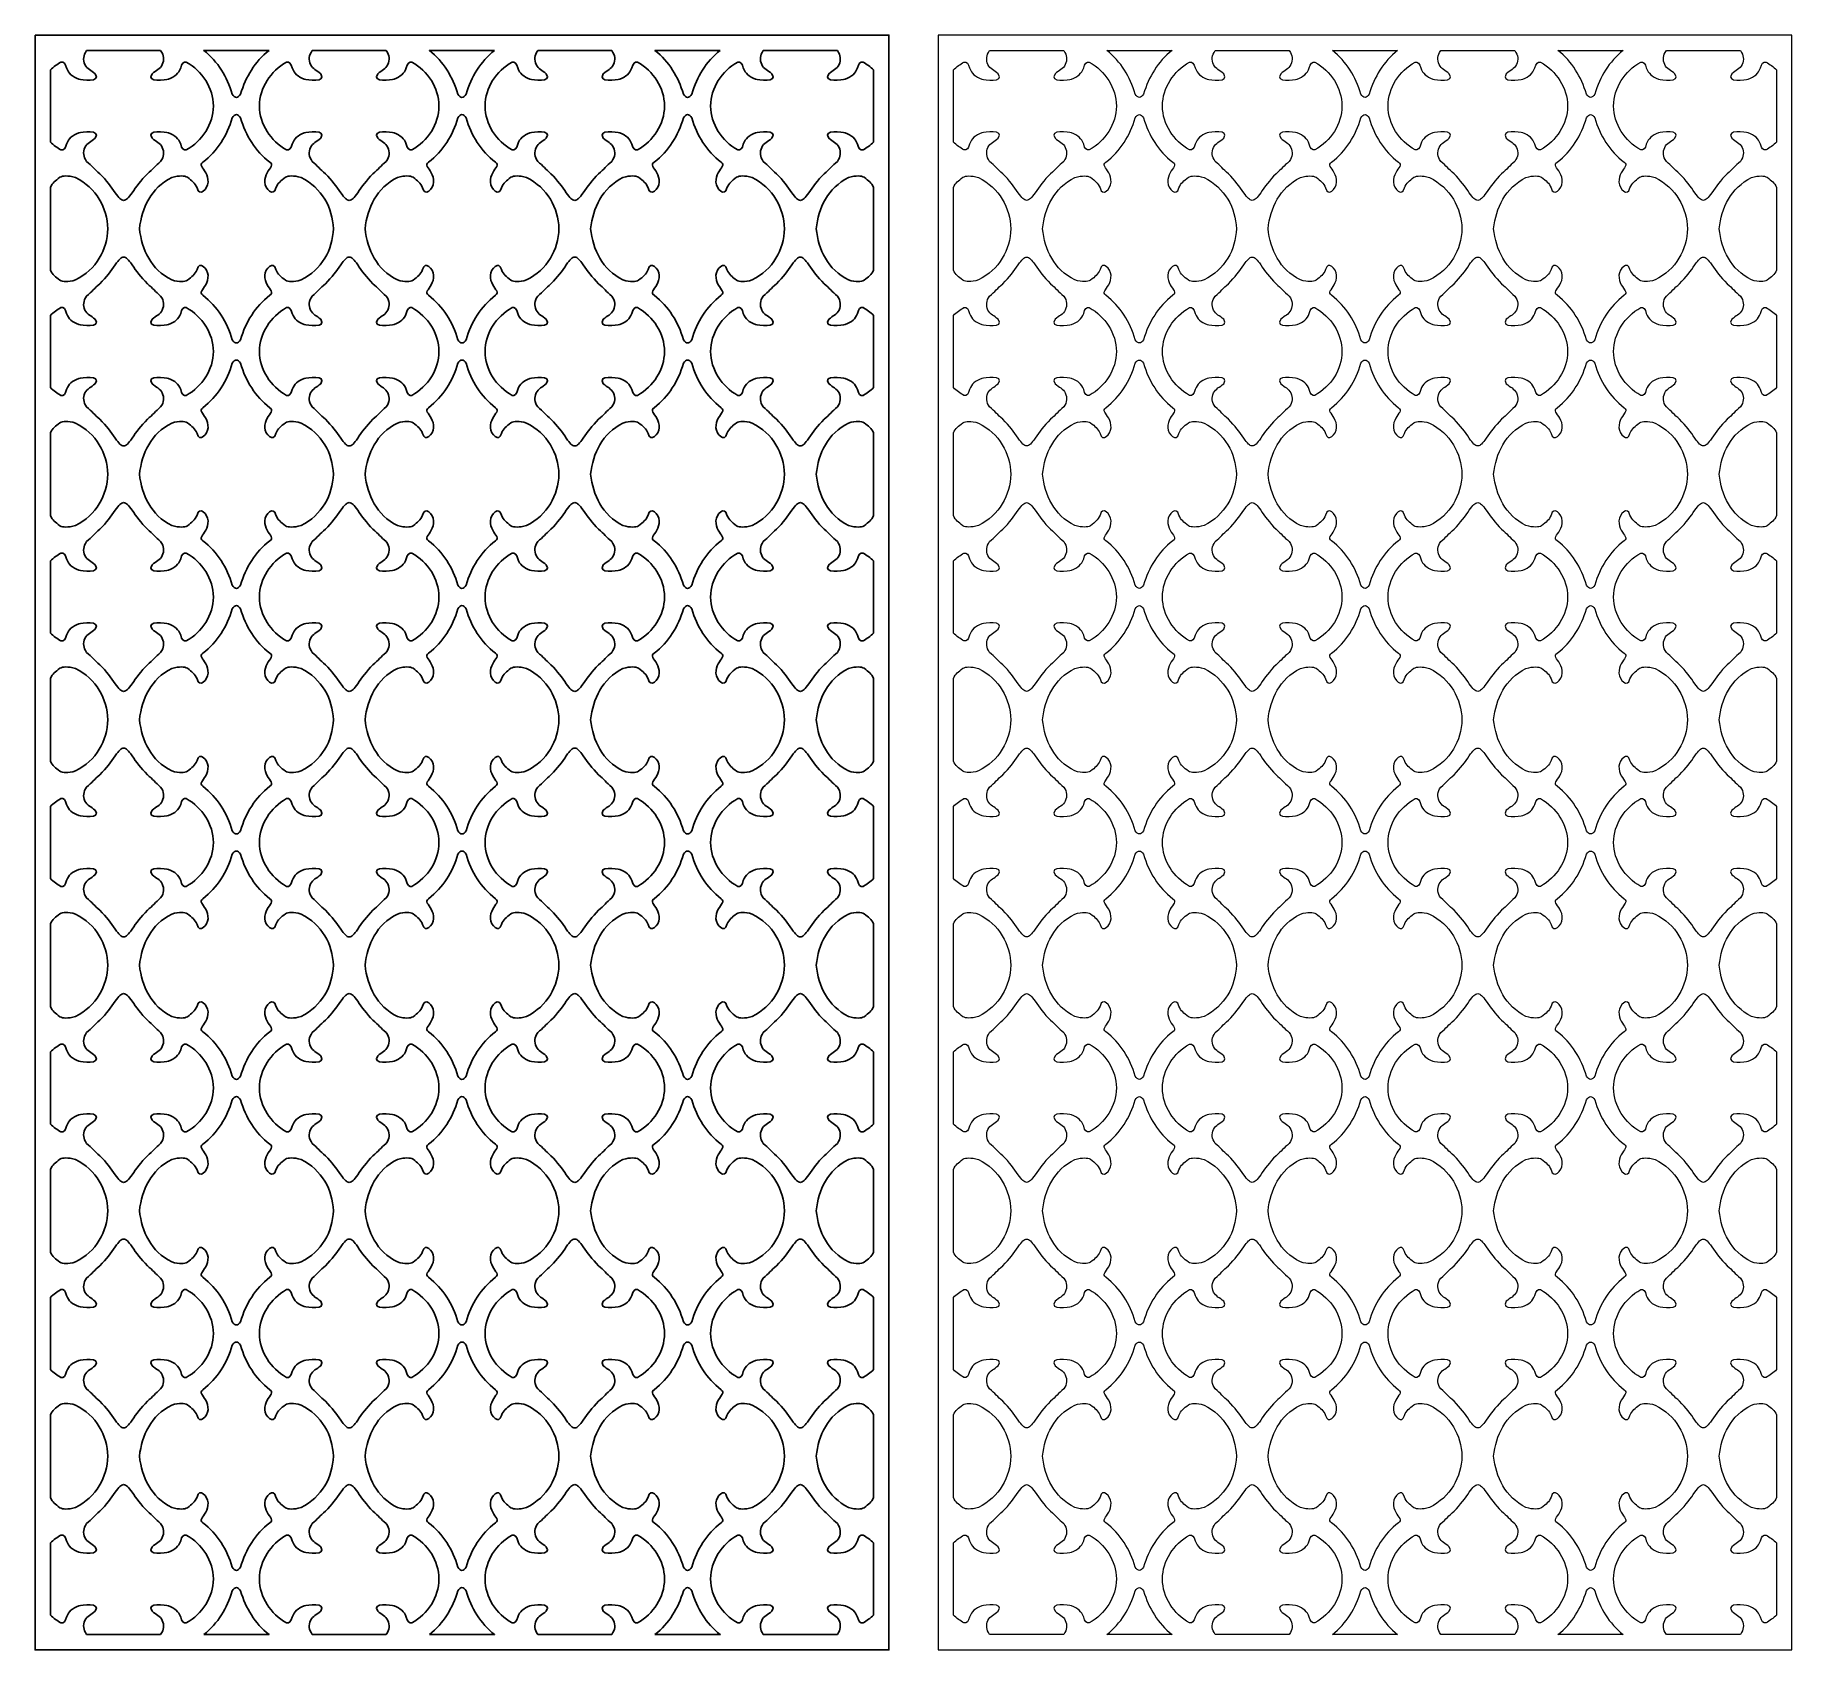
# Model space of a CAD drawing. Header units: centimetres. Extents: x -9.6 to 9.7, y -6.9 to 10.9.
import ezdxf

# ---------------------------------------------------------------- set-up
doc = ezdxf.new("R2010")
doc.units = ezdxf.units.CM
doc.header["$MEASUREMENT"] = 0
doc.layers.add('layer 1', color=7, linetype='Continuous')

msp = doc.modelspace()

# ---------------------------------------------------------------- linework, layer by layer
at = {"layer": 'layer 1', "color": 177}
for points, knots in [([(-9.64131, 10.85676), (-9.64131, 10.85676), (-9.47355, 10.85676), (-9.47355, 10.85676), (-9.47355, 10.85676), (-9.47355, 10.85676), (-0.42554, 10.85676), (-0.42554, 10.85676), (-0.42554, 10.85676), (-0.42554, 10.85676), (-0.25778, 10.85676), (-0.25778, 10.85676), (-0.25778, 10.85676), (-0.25778, 10.85676), (-0.25778, 10.689), (-0.25778, 10.689), (-0.25778, 10.689), (-0.25778, 10.689), (-0.25778, -6.72351), (-0.25778, -6.72351), (-0.25778, -6.72351), (-0.25778, -6.72351), (-0.25778, -6.89127), (-0.25778, -6.89127), (-0.25778, -6.89127), (-0.25778, -6.89127), (-0.42554, -6.89127), (-0.42554, -6.89127), (-0.42554, -6.89127), (-0.42554, -6.89127), (-9.47355, -6.89127), (-9.47355, -6.89127), (-9.47355, -6.89127), (-9.47355, -6.89127), (-9.64131, -6.89127), (-9.64131, -6.89127), (-9.64131, -6.89127), (-9.64131, -6.89127), (-9.64131, -6.72351), (-9.64131, -6.72351), (-9.64131, -6.72351), (-9.64131, -6.72351), (-9.64131, 10.689), (-9.64131, 10.689), (-9.64131, 10.689), (-9.64131, 10.689), (-9.64131, 10.85676), (-9.64131, 10.85676)], [0, 0, 0, 0, 0.07692308, 0.07692308, 0.07692308, 0.07692308, 0.15384615, 0.15384615, 0.15384615, 0.15384615, 0.23076923, 0.23076923, 0.23076923, 0.23076923, 0.30769231, 0.30769231, 0.30769231, 0.30769231, 0.38461538, 0.38461538, 0.38461538, 0.38461538, 0.46153846, 0.46153846, 0.46153846, 0.46153846, 0.53846154, 0.53846154, 0.53846154, 0.53846154, 0.61538462, 0.61538462, 0.61538462, 0.61538462, 0.69230769, 0.69230769, 0.69230769, 0.69230769, 0.76923077, 0.76923077, 0.76923077, 0.76923077, 0.84615385, 0.84615385, 0.84615385, 0.84615385, 1, 1, 1, 1]), ([(-9.47355, 10.47516), (-9.47355, 10.47516), (-9.47355, 9.68044), (-9.47355, 9.68044), (-9.47355, 9.68044), (-9.43863, 9.64777), (-9.39965, 9.61888), (-9.35755, 9.59465), (-9.35755, 9.59465), (-9.32797, 9.58855), (-9.30751, 9.60981), (-9.29617, 9.65845), (-9.29617, 9.65845), (-9.27187, 9.72185), (-9.23477, 9.75483), (-9.16199, 9.78183), (-9.16199, 9.78183), (-9.136, 9.78678), (-8.90963, 9.82725), (-8.98214, 9.72379), (-8.98214, 9.72379), (-9.0261, 9.68428), (-9.06915, 9.67173), (-9.09379, 9.62198), (-9.09379, 9.62198), (-9.11614, 9.57106), (-9.11386, 9.52018), (-9.07561, 9.46929), (-9.07561, 9.46929), (-9.01574, 9.41686), (-8.98997, 9.38496), (-8.93009, 9.33255), (-8.93009, 9.33255), (-8.85849, 9.26188), (-8.80718, 9.19104), (-8.76182, 9.12515), (-8.76182, 9.12515), (-8.7207, 9.06681), (-8.69721, 9.04083), (-8.66862, 9.04083), (-8.66862, 9.04083), (-8.64004, 9.04083), (-8.61655, 9.06681), (-8.57541, 9.12515), (-8.57541, 9.12515), (-8.53007, 9.19104), (-8.47875, 9.26188), (-8.40715, 9.33255), (-8.40715, 9.33255), (-8.34728, 9.38496), (-8.32151, 9.41686), (-8.26163, 9.46929), (-8.26163, 9.46929), (-8.22337, 9.52018), (-8.22111, 9.57106), (-8.24346, 9.62198), (-8.24346, 9.62198), (-8.2681, 9.67173), (-8.31113, 9.68428), (-8.35509, 9.72379), (-8.35509, 9.72379), (-8.4276, 9.82725), (-8.20125, 9.78678), (-8.17524, 9.78183), (-8.17524, 9.78183), (-8.10248, 9.75483), (-8.06538, 9.72185), (-8.04108, 9.65845), (-8.04108, 9.65845), (-8.02974, 9.60981), (-8.00927, 9.58855), (-7.97969, 9.59465), (-7.97969, 9.59465), (-7.80474, 9.69535), (-7.6838, 9.87611), (-7.68184, 10.07779), (-7.68184, 10.07779), (-7.6838, 10.27945), (-7.80474, 10.46021), (-7.97969, 10.56093), (-7.97969, 10.56093), (-8.00927, 10.56703), (-8.02974, 10.54575), (-8.04108, 10.49712), (-8.04108, 10.49712), (-8.06538, 10.43371), (-8.10248, 10.40074), (-8.17524, 10.37373), (-8.17524, 10.37373), (-8.20125, 10.36878), (-8.4276, 10.32831), (-8.35509, 10.43178), (-8.35509, 10.43178), (-8.31113, 10.47128), (-8.2681, 10.48385), (-8.24346, 10.53359), (-8.24346, 10.53359), (-8.22111, 10.5845), (-8.22337, 10.6354), (-8.26163, 10.68628), (-8.26163, 10.68628), (-8.26163, 10.68628), (-8.26475, 10.689), (-8.26475, 10.689), (-8.26475, 10.689), (-8.26475, 10.689), (-9.07252, 10.689), (-9.07252, 10.689), (-9.07252, 10.689), (-9.07252, 10.689), (-9.07561, 10.68628), (-9.07561, 10.68628), (-9.07561, 10.68628), (-9.11386, 10.6354), (-9.11614, 10.5845), (-9.09379, 10.53359), (-9.09379, 10.53359), (-9.06915, 10.48385), (-9.0261, 10.47128), (-8.98214, 10.43178), (-8.98214, 10.43178), (-8.90963, 10.32831), (-9.136, 10.36878), (-9.16199, 10.37373), (-9.16199, 10.37373), (-9.23477, 10.40074), (-9.27187, 10.43371), (-9.29617, 10.49712), (-9.29617, 10.49712), (-9.30751, 10.54575), (-9.32797, 10.56703), (-9.35755, 10.56093), (-9.35755, 10.56093), (-9.39965, 10.5367), (-9.43863, 10.50785), (-9.47355, 10.47516)], [0, 0, 0, 0, 0.02857143, 0.02857143, 0.02857143, 0.02857143, 0.05714286, 0.05714286, 0.05714286, 0.05714286, 0.08571429, 0.08571429, 0.08571429, 0.08571429, 0.11428571, 0.11428571, 0.11428571, 0.11428571, 0.14285714, 0.14285714, 0.14285714, 0.14285714, 0.17142857, 0.17142857, 0.17142857, 0.17142857, 0.2, 0.2, 0.2, 0.2, 0.22857143, 0.22857143, 0.22857143, 0.22857143, 0.25714286, 0.25714286, 0.25714286, 0.25714286, 0.28571429, 0.28571429, 0.28571429, 0.28571429, 0.31428571, 0.31428571, 0.31428571, 0.31428571, 0.34285714, 0.34285714, 0.34285714, 0.34285714, 0.37142857, 0.37142857, 0.37142857, 0.37142857, 0.4, 0.4, 0.4, 0.4, 0.42857143, 0.42857143, 0.42857143, 0.42857143, 0.45714286, 0.45714286, 0.45714286, 0.45714286, 0.48571429, 0.48571429, 0.48571429, 0.48571429, 0.51428571, 0.51428571, 0.51428571, 0.51428571, 0.54285714, 0.54285714, 0.54285714, 0.54285714, 0.57142857, 0.57142857, 0.57142857, 0.57142857, 0.6, 0.6, 0.6, 0.6, 0.62857143, 0.62857143, 0.62857143, 0.62857143, 0.65714286, 0.65714286, 0.65714286, 0.65714286, 0.68571429, 0.68571429, 0.68571429, 0.68571429, 0.71428571, 0.71428571, 0.71428571, 0.71428571, 0.74285714, 0.74285714, 0.74285714, 0.74285714, 0.77142857, 0.77142857, 0.77142857, 0.77142857, 0.8, 0.8, 0.8, 0.8, 0.82857143, 0.82857143, 0.82857143, 0.82857143, 0.85714286, 0.85714286, 0.85714286, 0.85714286, 0.88571429, 0.88571429, 0.88571429, 0.88571429, 0.91428571, 0.91428571, 0.91428571, 0.91428571, 0.94285714, 0.94285714, 0.94285714, 0.94285714, 1, 1, 1, 1]), ([(-7.07066, 10.689), (-7.07066, 10.689), (-7.78723, 10.689), (-7.78723, 10.689), (-7.78723, 10.689), (-7.63187, 10.56395), (-7.53047, 10.3989), (-7.47495, 10.20767), (-7.47495, 10.20767), (-7.44594, 10.15997), (-7.41193, 10.15995), (-7.38291, 10.20767), (-7.38291, 10.20767), (-7.32739, 10.3989), (-7.22602, 10.56395), (-7.07066, 10.689)], [0, 0, 0, 0, 0.2, 0.2, 0.2, 0.2, 0.4, 0.4, 0.4, 0.4, 0.6, 0.6, 0.6, 0.6, 1, 1, 1, 1]), ([(-5.78537, 10.689), (-5.78537, 10.689), (-6.59313, 10.689), (-6.59313, 10.689), (-6.59313, 10.689), (-6.59313, 10.689), (-6.59622, 10.68628), (-6.59622, 10.68628), (-6.59622, 10.68628), (-6.63449, 10.6354), (-6.63675, 10.5845), (-6.6144, 10.53359), (-6.6144, 10.53359), (-6.58976, 10.48385), (-6.54671, 10.47128), (-6.50277, 10.43178), (-6.50277, 10.43178), (-6.43026, 10.32831), (-6.65661, 10.36878), (-6.68262, 10.37373), (-6.68262, 10.37373), (-6.75538, 10.40074), (-6.79248, 10.43371), (-6.81678, 10.49712), (-6.81678, 10.49712), (-6.82812, 10.54575), (-6.84858, 10.56703), (-6.87816, 10.56093), (-6.87816, 10.56093), (-7.05312, 10.46021), (-7.17406, 10.27945), (-7.17602, 10.07779), (-7.17602, 10.07779), (-7.17406, 9.87611), (-7.05312, 9.69535), (-6.87816, 9.59465), (-6.87816, 9.59465), (-6.84858, 9.58855), (-6.82812, 9.60981), (-6.81678, 9.65845), (-6.81678, 9.65845), (-6.79248, 9.72185), (-6.75538, 9.75483), (-6.68262, 9.78183), (-6.68262, 9.78183), (-6.65661, 9.78678), (-6.43026, 9.82725), (-6.50277, 9.72379), (-6.50277, 9.72379), (-6.54671, 9.68428), (-6.58976, 9.67173), (-6.6144, 9.62198), (-6.6144, 9.62198), (-6.63675, 9.57106), (-6.63449, 9.52018), (-6.59622, 9.46929), (-6.59622, 9.46929), (-6.53635, 9.41686), (-6.51058, 9.38496), (-6.45071, 9.33255), (-6.45071, 9.33255), (-6.37911, 9.26188), (-6.32779, 9.19104), (-6.28245, 9.12515), (-6.28245, 9.12515), (-6.24131, 9.06681), (-6.21782, 9.04083), (-6.18925, 9.04083), (-6.18925, 9.04083), (-6.16065, 9.04083), (-6.13716, 9.06681), (-6.09604, 9.12515), (-6.09604, 9.12515), (-6.05068, 9.19104), (-5.99938, 9.26188), (-5.92778, 9.33255), (-5.92778, 9.33255), (-5.8679, 9.38496), (-5.84212, 9.41686), (-5.78225, 9.46929), (-5.78225, 9.46929), (-5.74399, 9.52018), (-5.74172, 9.57106), (-5.76407, 9.62198), (-5.76407, 9.62198), (-5.78871, 9.67173), (-5.83176, 9.68428), (-5.87572, 9.72379), (-5.87572, 9.72379), (-5.94823, 9.82725), (-5.72186, 9.78678), (-5.69587, 9.78183), (-5.69587, 9.78183), (-5.62309, 9.75483), (-5.58599, 9.72185), (-5.56169, 9.65845), (-5.56169, 9.65845), (-5.55035, 9.60981), (-5.52989, 9.58855), (-5.50031, 9.59465), (-5.50031, 9.59465), (-5.32535, 9.69535), (-5.20441, 9.87611), (-5.20245, 10.07779), (-5.20245, 10.07779), (-5.20441, 10.27945), (-5.32535, 10.46021), (-5.50031, 10.56093), (-5.50031, 10.56093), (-5.52989, 10.56703), (-5.55035, 10.54575), (-5.56169, 10.49712), (-5.56169, 10.49712), (-5.58599, 10.43371), (-5.62309, 10.40074), (-5.69587, 10.37373), (-5.69587, 10.37373), (-5.72186, 10.36878), (-5.94823, 10.32831), (-5.87572, 10.43178), (-5.87572, 10.43178), (-5.83176, 10.47128), (-5.78871, 10.48385), (-5.76407, 10.53359), (-5.76407, 10.53359), (-5.74172, 10.5845), (-5.74399, 10.6354), (-5.78225, 10.68628), (-5.78225, 10.68628), (-5.78225, 10.68628), (-5.78537, 10.689), (-5.78537, 10.689)], [0, 0, 0, 0, 0.02941176, 0.02941176, 0.02941176, 0.02941176, 0.05882353, 0.05882353, 0.05882353, 0.05882353, 0.08823529, 0.08823529, 0.08823529, 0.08823529, 0.11764706, 0.11764706, 0.11764706, 0.11764706, 0.14705882, 0.14705882, 0.14705882, 0.14705882, 0.17647059, 0.17647059, 0.17647059, 0.17647059, 0.20588235, 0.20588235, 0.20588235, 0.20588235, 0.23529412, 0.23529412, 0.23529412, 0.23529412, 0.26470588, 0.26470588, 0.26470588, 0.26470588, 0.29411765, 0.29411765, 0.29411765, 0.29411765, 0.32352941, 0.32352941, 0.32352941, 0.32352941, 0.35294118, 0.35294118, 0.35294118, 0.35294118, 0.38235294, 0.38235294, 0.38235294, 0.38235294, 0.41176471, 0.41176471, 0.41176471, 0.41176471, 0.44117647, 0.44117647, 0.44117647, 0.44117647, 0.47058824, 0.47058824, 0.47058824, 0.47058824, 0.5, 0.5, 0.5, 0.5, 0.52941176, 0.52941176, 0.52941176, 0.52941176, 0.55882353, 0.55882353, 0.55882353, 0.55882353, 0.58823529, 0.58823529, 0.58823529, 0.58823529, 0.61764706, 0.61764706, 0.61764706, 0.61764706, 0.64705882, 0.64705882, 0.64705882, 0.64705882, 0.67647059, 0.67647059, 0.67647059, 0.67647059, 0.70588235, 0.70588235, 0.70588235, 0.70588235, 0.73529412, 0.73529412, 0.73529412, 0.73529412, 0.76470588, 0.76470588, 0.76470588, 0.76470588, 0.79411765, 0.79411765, 0.79411765, 0.79411765, 0.82352941, 0.82352941, 0.82352941, 0.82352941, 0.85294118, 0.85294118, 0.85294118, 0.85294118, 0.88235294, 0.88235294, 0.88235294, 0.88235294, 0.91176471, 0.91176471, 0.91176471, 0.91176471, 0.94117647, 0.94117647, 0.94117647, 0.94117647, 1, 1, 1, 1]), ([(-4.59129, 10.689), (-4.59129, 10.689), (-5.30784, 10.689), (-5.30784, 10.689), (-5.30784, 10.689), (-5.15249, 10.56395), (-5.05108, 10.3989), (-4.99556, 10.20767), (-4.99556, 10.20767), (-4.96656, 10.15997), (-4.93256, 10.15995), (-4.90352, 10.20767), (-4.90352, 10.20767), (-4.84801, 10.3989), (-4.74663, 10.56395), (-4.59129, 10.689)], [0, 0, 0, 0, 0.2, 0.2, 0.2, 0.2, 0.4, 0.4, 0.4, 0.4, 0.6, 0.6, 0.6, 0.6, 1, 1, 1, 1]), ([(-3.30599, 10.689), (-3.30599, 10.689), (-4.11375, 10.689), (-4.11375, 10.689), (-4.11375, 10.689), (-4.11375, 10.689), (-4.11684, 10.68628), (-4.11684, 10.68628), (-4.11684, 10.68628), (-4.1551, 10.6354), (-4.15736, 10.5845), (-4.13503, 10.53359), (-4.13503, 10.53359), (-4.11037, 10.48385), (-4.06734, 10.47128), (-4.02338, 10.43178), (-4.02338, 10.43178), (-3.95087, 10.32831), (-4.17724, 10.36878), (-4.20323, 10.37373), (-4.20323, 10.37373), (-4.27599, 10.40074), (-4.31311, 10.43371), (-4.33739, 10.49712), (-4.33739, 10.49712), (-4.34873, 10.54575), (-4.36919, 10.56703), (-4.39877, 10.56093), (-4.39877, 10.56093), (-4.57375, 10.46021), (-4.69467, 10.27945), (-4.69663, 10.07779), (-4.69663, 10.07779), (-4.69467, 9.87611), (-4.57375, 9.69535), (-4.39877, 9.59465), (-4.39877, 9.59465), (-4.36919, 9.58855), (-4.34873, 9.60981), (-4.33739, 9.65845), (-4.33739, 9.65845), (-4.31311, 9.72185), (-4.27599, 9.75483), (-4.20323, 9.78183), (-4.20323, 9.78183), (-4.17724, 9.78678), (-3.95087, 9.82725), (-4.02338, 9.72379), (-4.02338, 9.72379), (-4.06734, 9.68428), (-4.11037, 9.67173), (-4.13503, 9.62198), (-4.13503, 9.62198), (-4.15736, 9.57106), (-4.1551, 9.52018), (-4.11684, 9.46929), (-4.11684, 9.46929), (-4.05696, 9.41686), (-4.0312, 9.38496), (-3.97132, 9.33255), (-3.97132, 9.33255), (-3.89972, 9.26188), (-3.8484, 9.19104), (-3.80306, 9.12515), (-3.80306, 9.12515), (-3.76192, 9.06681), (-3.73843, 9.04083), (-3.70986, 9.04083), (-3.70986, 9.04083), (-3.68128, 9.04083), (-3.65779, 9.06681), (-3.61665, 9.12515), (-3.61665, 9.12515), (-3.57129, 9.19104), (-3.51999, 9.26188), (-3.44839, 9.33255), (-3.44839, 9.33255), (-3.38851, 9.38496), (-3.36275, 9.41686), (-3.30287, 9.46929), (-3.30287, 9.46929), (-3.26461, 9.52018), (-3.26233, 9.57106), (-3.28468, 9.62198), (-3.28468, 9.62198), (-3.30932, 9.67173), (-3.35237, 9.68428), (-3.39633, 9.72379), (-3.39633, 9.72379), (-3.46884, 9.82725), (-3.24247, 9.78678), (-3.21648, 9.78183), (-3.21648, 9.78183), (-3.14372, 9.75483), (-3.10661, 9.72185), (-3.08232, 9.65845), (-3.08232, 9.65845), (-3.07096, 9.60981), (-3.0505, 9.58855), (-3.02093, 9.59465), (-3.02093, 9.59465), (-2.84596, 9.69535), (-2.72504, 9.87611), (-2.72308, 10.07779), (-2.72308, 10.07779), (-2.72504, 10.27945), (-2.84596, 10.46021), (-3.02093, 10.56093), (-3.02093, 10.56093), (-3.0505, 10.56703), (-3.07096, 10.54575), (-3.08232, 10.49712), (-3.08232, 10.49712), (-3.10661, 10.43371), (-3.14372, 10.40074), (-3.21648, 10.37373), (-3.21648, 10.37373), (-3.24247, 10.36878), (-3.46884, 10.32831), (-3.39633, 10.43178), (-3.39633, 10.43178), (-3.35237, 10.47128), (-3.30932, 10.48385), (-3.28468, 10.53359), (-3.28468, 10.53359), (-3.26233, 10.5845), (-3.26461, 10.6354), (-3.30287, 10.68628), (-3.30287, 10.68628), (-3.30287, 10.68628), (-3.30599, 10.689), (-3.30599, 10.689)], [0, 0, 0, 0, 0.02941176, 0.02941176, 0.02941176, 0.02941176, 0.05882353, 0.05882353, 0.05882353, 0.05882353, 0.08823529, 0.08823529, 0.08823529, 0.08823529, 0.11764706, 0.11764706, 0.11764706, 0.11764706, 0.14705882, 0.14705882, 0.14705882, 0.14705882, 0.17647059, 0.17647059, 0.17647059, 0.17647059, 0.20588235, 0.20588235, 0.20588235, 0.20588235, 0.23529412, 0.23529412, 0.23529412, 0.23529412, 0.26470588, 0.26470588, 0.26470588, 0.26470588, 0.29411765, 0.29411765, 0.29411765, 0.29411765, 0.32352941, 0.32352941, 0.32352941, 0.32352941, 0.35294118, 0.35294118, 0.35294118, 0.35294118, 0.38235294, 0.38235294, 0.38235294, 0.38235294, 0.41176471, 0.41176471, 0.41176471, 0.41176471, 0.44117647, 0.44117647, 0.44117647, 0.44117647, 0.47058824, 0.47058824, 0.47058824, 0.47058824, 0.5, 0.5, 0.5, 0.5, 0.52941176, 0.52941176, 0.52941176, 0.52941176, 0.55882353, 0.55882353, 0.55882353, 0.55882353, 0.58823529, 0.58823529, 0.58823529, 0.58823529, 0.61764706, 0.61764706, 0.61764706, 0.61764706, 0.64705882, 0.64705882, 0.64705882, 0.64705882, 0.67647059, 0.67647059, 0.67647059, 0.67647059, 0.70588235, 0.70588235, 0.70588235, 0.70588235, 0.73529412, 0.73529412, 0.73529412, 0.73529412, 0.76470588, 0.76470588, 0.76470588, 0.76470588, 0.79411765, 0.79411765, 0.79411765, 0.79411765, 0.82352941, 0.82352941, 0.82352941, 0.82352941, 0.85294118, 0.85294118, 0.85294118, 0.85294118, 0.88235294, 0.88235294, 0.88235294, 0.88235294, 0.91176471, 0.91176471, 0.91176471, 0.91176471, 0.94117647, 0.94117647, 0.94117647, 0.94117647, 1, 1, 1, 1]), ([(-2.1119, 10.689), (-2.1119, 10.689), (-2.82846, 10.689), (-2.82846, 10.689), (-2.82846, 10.689), (-2.67311, 10.56395), (-2.57169, 10.3989), (-2.51617, 10.20767), (-2.51617, 10.20767), (-2.48717, 10.15997), (-2.45317, 10.15995), (-2.42415, 10.20767), (-2.42415, 10.20767), (-2.36862, 10.3989), (-2.26724, 10.56395), (-2.1119, 10.689)], [0, 0, 0, 0, 0.2, 0.2, 0.2, 0.2, 0.4, 0.4, 0.4, 0.4, 0.6, 0.6, 0.6, 0.6, 1, 1, 1, 1]), ([(-0.42554, 9.68051), (-0.42554, 9.68051), (-0.42554, 10.47509), (-0.42554, 10.47509), (-0.42554, 10.47509), (-0.46049, 10.5078), (-0.49942, 10.53668), (-0.54155, 10.56093), (-0.54155, 10.56093), (-0.57112, 10.56703), (-0.59159, 10.54575), (-0.60293, 10.49712), (-0.60293, 10.49712), (-0.62722, 10.43371), (-0.66433, 10.40074), (-0.73709, 10.37373), (-0.73709, 10.37373), (-0.76308, 10.36878), (-0.98945, 10.32831), (-0.91694, 10.43178), (-0.91694, 10.43178), (-0.87298, 10.47128), (-0.82993, 10.48385), (-0.80529, 10.53359), (-0.80529, 10.53359), (-0.78296, 10.5845), (-0.78522, 10.6354), (-0.82348, 10.68628), (-0.82348, 10.68628), (-0.82348, 10.68628), (-0.8266, 10.689), (-0.8266, 10.689), (-0.8266, 10.689), (-0.8266, 10.689), (-1.63436, 10.689), (-1.63436, 10.689), (-1.63436, 10.689), (-1.63436, 10.689), (-1.63745, 10.68628), (-1.63745, 10.68628), (-1.63745, 10.68628), (-1.67571, 10.6354), (-1.67799, 10.5845), (-1.65564, 10.53359), (-1.65564, 10.53359), (-1.631, 10.48385), (-1.58795, 10.47128), (-1.54399, 10.43178), (-1.54399, 10.43178), (-1.47148, 10.32831), (-1.69785, 10.36878), (-1.72384, 10.37373), (-1.72384, 10.37373), (-1.7966, 10.40074), (-1.83372, 10.43371), (-1.858, 10.49712), (-1.858, 10.49712), (-1.86934, 10.54575), (-1.88981, 10.56703), (-1.91939, 10.56093), (-1.91939, 10.56093), (-2.09436, 10.46021), (-2.21528, 10.27945), (-2.21724, 10.07779), (-2.21724, 10.07779), (-2.21528, 9.87611), (-2.09436, 9.69535), (-1.91939, 9.59465), (-1.91939, 9.59465), (-1.88981, 9.58855), (-1.86934, 9.60981), (-1.858, 9.65845), (-1.858, 9.65845), (-1.83372, 9.72185), (-1.7966, 9.75483), (-1.72384, 9.78183), (-1.72384, 9.78183), (-1.69785, 9.78678), (-1.47148, 9.82725), (-1.54399, 9.72379), (-1.54399, 9.72379), (-1.58795, 9.68428), (-1.631, 9.67173), (-1.65564, 9.62198), (-1.65564, 9.62198), (-1.67799, 9.57106), (-1.67571, 9.52018), (-1.63745, 9.46929), (-1.63745, 9.46929), (-1.57757, 9.41686), (-1.55182, 9.38496), (-1.49194, 9.33255), (-1.49194, 9.33255), (-1.42034, 9.26188), (-1.36901, 9.19104), (-1.32367, 9.12515), (-1.32367, 9.12515), (-1.28253, 9.06681), (-1.25904, 9.04083), (-1.23047, 9.04083), (-1.23047, 9.04083), (-1.20189, 9.04083), (-1.1784, 9.06681), (-1.13726, 9.12515), (-1.13726, 9.12515), (-1.09192, 9.19104), (-1.0406, 9.26188), (-0.969, 9.33255), (-0.969, 9.33255), (-0.90913, 9.38496), (-0.88336, 9.41686), (-0.82348, 9.46929), (-0.82348, 9.46929), (-0.78522, 9.52018), (-0.78296, 9.57106), (-0.80529, 9.62198), (-0.80529, 9.62198), (-0.82993, 9.67173), (-0.87298, 9.68428), (-0.91694, 9.72379), (-0.91694, 9.72379), (-0.98945, 9.82725), (-0.76308, 9.78678), (-0.73709, 9.78183), (-0.73709, 9.78183), (-0.66433, 9.75483), (-0.62722, 9.72185), (-0.60293, 9.65845), (-0.60293, 9.65845), (-0.59159, 9.60981), (-0.57112, 9.58855), (-0.54155, 9.59465), (-0.54155, 9.59465), (-0.49942, 9.6189), (-0.46049, 9.64781), (-0.42554, 9.68051)], [0, 0, 0, 0, 0.02857143, 0.02857143, 0.02857143, 0.02857143, 0.05714286, 0.05714286, 0.05714286, 0.05714286, 0.08571429, 0.08571429, 0.08571429, 0.08571429, 0.11428571, 0.11428571, 0.11428571, 0.11428571, 0.14285714, 0.14285714, 0.14285714, 0.14285714, 0.17142857, 0.17142857, 0.17142857, 0.17142857, 0.2, 0.2, 0.2, 0.2, 0.22857143, 0.22857143, 0.22857143, 0.22857143, 0.25714286, 0.25714286, 0.25714286, 0.25714286, 0.28571429, 0.28571429, 0.28571429, 0.28571429, 0.31428571, 0.31428571, 0.31428571, 0.31428571, 0.34285714, 0.34285714, 0.34285714, 0.34285714, 0.37142857, 0.37142857, 0.37142857, 0.37142857, 0.4, 0.4, 0.4, 0.4, 0.42857143, 0.42857143, 0.42857143, 0.42857143, 0.45714286, 0.45714286, 0.45714286, 0.45714286, 0.48571429, 0.48571429, 0.48571429, 0.48571429, 0.51428571, 0.51428571, 0.51428571, 0.51428571, 0.54285714, 0.54285714, 0.54285714, 0.54285714, 0.57142857, 0.57142857, 0.57142857, 0.57142857, 0.6, 0.6, 0.6, 0.6, 0.62857143, 0.62857143, 0.62857143, 0.62857143, 0.65714286, 0.65714286, 0.65714286, 0.65714286, 0.68571429, 0.68571429, 0.68571429, 0.68571429, 0.71428571, 0.71428571, 0.71428571, 0.71428571, 0.74285714, 0.74285714, 0.74285714, 0.74285714, 0.77142857, 0.77142857, 0.77142857, 0.77142857, 0.8, 0.8, 0.8, 0.8, 0.82857143, 0.82857143, 0.82857143, 0.82857143, 0.85714286, 0.85714286, 0.85714286, 0.85714286, 0.88571429, 0.88571429, 0.88571429, 0.88571429, 0.91428571, 0.91428571, 0.91428571, 0.91428571, 0.94285714, 0.94285714, 0.94285714, 0.94285714, 1, 1, 1, 1]), ([(-6.36344, 8.72861), (-6.36983, 8.9587), (-6.48992, 9.17715), (-6.71901, 9.29152), (-6.71901, 9.29152), (-6.8036, 9.31595), (-6.85775, 9.31325), (-6.89066, 9.29495), (-6.89066, 9.29495), (-6.94445, 9.25241), (-6.96872, 9.23605), (-6.99638, 9.17757), (-6.99638, 9.17757), (-7.01779, 9.07236), (-7.11671, 9.16651), (-7.11691, 9.24027), (-7.11691, 9.24027), (-7.12289, 9.32127), (-7.06546, 9.37671), (-7.04782, 9.41264), (-7.04782, 9.41264), (-7.03858, 9.43144), (-7.03862, 9.44622), (-7.06118, 9.45904), (-7.06118, 9.45904), (-7.2219, 9.58495), (-7.32627, 9.7528), (-7.38291, 9.94789), (-7.38291, 9.94789), (-7.41191, 9.99559), (-7.44594, 9.99558), (-7.47495, 9.94789), (-7.47495, 9.94789), (-7.53159, 9.7528), (-7.63596, 9.58495), (-7.79668, 9.45904), (-7.79668, 9.45904), (-7.81924, 9.44622), (-7.81928, 9.43144), (-7.81004, 9.41264), (-7.81004, 9.41264), (-7.7924, 9.37671), (-7.73497, 9.32127), (-7.74095, 9.24027), (-7.74095, 9.24027), (-7.74114, 9.16651), (-7.84006, 9.07236), (-7.86148, 9.17757), (-7.86148, 9.17757), (-7.88914, 9.23605), (-7.91341, 9.25241), (-7.9672, 9.29495), (-7.9672, 9.29495), (-8.0001, 9.31325), (-8.05426, 9.31595), (-8.13885, 9.29152), (-8.13885, 9.29152), (-8.36794, 9.17715), (-8.4687, 8.9587), (-8.49442, 8.72861), (-8.49442, 8.72861), (-8.4687, 8.49853), (-8.36794, 8.28008), (-8.13885, 8.1657), (-8.13885, 8.1657), (-8.05426, 8.14128), (-8.0001, 8.14397), (-7.9672, 8.16227), (-7.9672, 8.16227), (-7.91341, 8.20481), (-7.88914, 8.22117), (-7.86148, 8.27965), (-7.86148, 8.27965), (-7.84006, 8.38487), (-7.74114, 8.29072), (-7.74095, 8.21696), (-7.74095, 8.21696), (-7.73497, 8.13595), (-7.7924, 8.08052), (-7.81004, 8.04459), (-7.81004, 8.04459), (-7.81928, 8.02578), (-7.81924, 8.011), (-7.79668, 7.99819), (-7.79668, 7.99819), (-7.63596, 7.87227), (-7.53159, 7.70443), (-7.47495, 7.50934), (-7.47495, 7.50934), (-7.44594, 7.46163), (-7.41193, 7.46161), (-7.38291, 7.50934), (-7.38291, 7.50934), (-7.32627, 7.70443), (-7.2219, 7.87227), (-7.06118, 7.99819), (-7.06118, 7.99819), (-7.03862, 8.011), (-7.03858, 8.02578), (-7.04782, 8.04459), (-7.04782, 8.04459), (-7.06546, 8.08052), (-7.12289, 8.13595), (-7.11691, 8.21696), (-7.11691, 8.21696), (-7.11671, 8.29072), (-7.01779, 8.38487), (-6.99638, 8.27965), (-6.99638, 8.27965), (-6.96872, 8.22117), (-6.94445, 8.20481), (-6.89066, 8.16227), (-6.89066, 8.16227), (-6.85775, 8.14397), (-6.8036, 8.14128), (-6.71901, 8.1657), (-6.71901, 8.1657), (-6.48992, 8.28008), (-6.36983, 8.49853), (-6.36344, 8.72861)], [0, 0, 0, 0, 0.03225806, 0.03225806, 0.03225806, 0.03225806, 0.06451613, 0.06451613, 0.06451613, 0.06451613, 0.09677419, 0.09677419, 0.09677419, 0.09677419, 0.12903226, 0.12903226, 0.12903226, 0.12903226, 0.16129032, 0.16129032, 0.16129032, 0.16129032, 0.19354839, 0.19354839, 0.19354839, 0.19354839, 0.22580645, 0.22580645, 0.22580645, 0.22580645, 0.25806452, 0.25806452, 0.25806452, 0.25806452, 0.29032258, 0.29032258, 0.29032258, 0.29032258, 0.32258065, 0.32258065, 0.32258065, 0.32258065, 0.35483871, 0.35483871, 0.35483871, 0.35483871, 0.38709677, 0.38709677, 0.38709677, 0.38709677, 0.41935484, 0.41935484, 0.41935484, 0.41935484, 0.4516129, 0.4516129, 0.4516129, 0.4516129, 0.48387097, 0.48387097, 0.48387097, 0.48387097, 0.51612903, 0.51612903, 0.51612903, 0.51612903, 0.5483871, 0.5483871, 0.5483871, 0.5483871, 0.58064516, 0.58064516, 0.58064516, 0.58064516, 0.61290323, 0.61290323, 0.61290323, 0.61290323, 0.64516129, 0.64516129, 0.64516129, 0.64516129, 0.67741935, 0.67741935, 0.67741935, 0.67741935, 0.70967742, 0.70967742, 0.70967742, 0.70967742, 0.74193548, 0.74193548, 0.74193548, 0.74193548, 0.77419355, 0.77419355, 0.77419355, 0.77419355, 0.80645161, 0.80645161, 0.80645161, 0.80645161, 0.83870968, 0.83870968, 0.83870968, 0.83870968, 0.87096774, 0.87096774, 0.87096774, 0.87096774, 0.90322581, 0.90322581, 0.90322581, 0.90322581, 0.93548387, 0.93548387, 0.93548387, 0.93548387, 1, 1, 1, 1]), ([(-3.88405, 8.72861), (-3.89044, 8.9587), (-4.01053, 9.17715), (-4.23962, 9.29152), (-4.23962, 9.29152), (-4.32422, 9.31595), (-4.37836, 9.31325), (-4.41127, 9.29495), (-4.41127, 9.29495), (-4.46508, 9.25241), (-4.48933, 9.23605), (-4.51699, 9.17757), (-4.51699, 9.17757), (-4.53841, 9.07236), (-4.63733, 9.16651), (-4.63754, 9.24027), (-4.63754, 9.24027), (-4.6435, 9.32127), (-4.58607, 9.37671), (-4.56843, 9.41264), (-4.56843, 9.41264), (-4.55919, 9.43144), (-4.55923, 9.44622), (-4.58181, 9.45904), (-4.58181, 9.45904), (-4.74251, 9.58495), (-4.84689, 9.7528), (-4.90352, 9.94789), (-4.90352, 9.94789), (-4.93254, 9.99559), (-4.96656, 9.99558), (-4.99556, 9.94789), (-4.99556, 9.94789), (-5.0522, 9.7528), (-5.15658, 9.58495), (-5.31729, 9.45904), (-5.31729, 9.45904), (-5.33985, 9.44622), (-5.33991, 9.43144), (-5.33065, 9.41264), (-5.33065, 9.41264), (-5.31301, 9.37671), (-5.25558, 9.32127), (-5.26156, 9.24027), (-5.26156, 9.24027), (-5.26177, 9.16651), (-5.36067, 9.07236), (-5.38209, 9.17757), (-5.38209, 9.17757), (-5.40975, 9.23605), (-5.43402, 9.25241), (-5.48782, 9.29495), (-5.48782, 9.29495), (-5.52072, 9.31325), (-5.57487, 9.31595), (-5.65946, 9.29152), (-5.65946, 9.29152), (-5.88857, 9.17715), (-5.98931, 8.9587), (-6.01503, 8.72861), (-6.01503, 8.72861), (-5.98931, 8.49853), (-5.88857, 8.28008), (-5.65946, 8.1657), (-5.65946, 8.1657), (-5.57487, 8.14128), (-5.52072, 8.14397), (-5.48782, 8.16227), (-5.48782, 8.16227), (-5.43402, 8.20481), (-5.40975, 8.22117), (-5.38209, 8.27965), (-5.38209, 8.27965), (-5.36067, 8.38487), (-5.26177, 8.29072), (-5.26156, 8.21696), (-5.26156, 8.21696), (-5.25558, 8.13595), (-5.31301, 8.08052), (-5.33065, 8.04459), (-5.33065, 8.04459), (-5.33991, 8.02578), (-5.33985, 8.011), (-5.31729, 7.99819), (-5.31729, 7.99819), (-5.15658, 7.87227), (-5.0522, 7.70443), (-4.99556, 7.50934), (-4.99556, 7.50934), (-4.96656, 7.46163), (-4.93256, 7.46161), (-4.90352, 7.50934), (-4.90352, 7.50934), (-4.84689, 7.70443), (-4.74251, 7.87227), (-4.58181, 7.99819), (-4.58181, 7.99819), (-4.55923, 8.011), (-4.55919, 8.02578), (-4.56843, 8.04459), (-4.56843, 8.04459), (-4.58607, 8.08052), (-4.6435, 8.13595), (-4.63754, 8.21696), (-4.63754, 8.21696), (-4.63733, 8.29072), (-4.53841, 8.38487), (-4.51699, 8.27965), (-4.51699, 8.27965), (-4.48933, 8.22117), (-4.46508, 8.20481), (-4.41127, 8.16227), (-4.41127, 8.16227), (-4.37836, 8.14397), (-4.32422, 8.14128), (-4.23962, 8.1657), (-4.23962, 8.1657), (-4.01053, 8.28008), (-3.89044, 8.49853), (-3.88405, 8.72861)], [0, 0, 0, 0, 0.03225806, 0.03225806, 0.03225806, 0.03225806, 0.06451613, 0.06451613, 0.06451613, 0.06451613, 0.09677419, 0.09677419, 0.09677419, 0.09677419, 0.12903226, 0.12903226, 0.12903226, 0.12903226, 0.16129032, 0.16129032, 0.16129032, 0.16129032, 0.19354839, 0.19354839, 0.19354839, 0.19354839, 0.22580645, 0.22580645, 0.22580645, 0.22580645, 0.25806452, 0.25806452, 0.25806452, 0.25806452, 0.29032258, 0.29032258, 0.29032258, 0.29032258, 0.32258065, 0.32258065, 0.32258065, 0.32258065, 0.35483871, 0.35483871, 0.35483871, 0.35483871, 0.38709677, 0.38709677, 0.38709677, 0.38709677, 0.41935484, 0.41935484, 0.41935484, 0.41935484, 0.4516129, 0.4516129, 0.4516129, 0.4516129, 0.48387097, 0.48387097, 0.48387097, 0.48387097, 0.51612903, 0.51612903, 0.51612903, 0.51612903, 0.5483871, 0.5483871, 0.5483871, 0.5483871, 0.58064516, 0.58064516, 0.58064516, 0.58064516, 0.61290323, 0.61290323, 0.61290323, 0.61290323, 0.64516129, 0.64516129, 0.64516129, 0.64516129, 0.67741935, 0.67741935, 0.67741935, 0.67741935, 0.70967742, 0.70967742, 0.70967742, 0.70967742, 0.74193548, 0.74193548, 0.74193548, 0.74193548, 0.77419355, 0.77419355, 0.77419355, 0.77419355, 0.80645161, 0.80645161, 0.80645161, 0.80645161, 0.83870968, 0.83870968, 0.83870968, 0.83870968, 0.87096774, 0.87096774, 0.87096774, 0.87096774, 0.90322581, 0.90322581, 0.90322581, 0.90322581, 0.93548387, 0.93548387, 0.93548387, 0.93548387, 1, 1, 1, 1]), ([(-1.40466, 8.72861), (-1.41107, 8.9587), (-1.53114, 9.17715), (-1.76023, 9.29152), (-1.76023, 9.29152), (-1.84484, 9.31595), (-1.89899, 9.31325), (-1.9319, 9.29495), (-1.9319, 9.29495), (-1.98569, 9.25241), (-2.00994, 9.23605), (-2.0376, 9.17757), (-2.0376, 9.17757), (-2.05903, 9.07236), (-2.15794, 9.16651), (-2.15815, 9.24027), (-2.15815, 9.24027), (-2.16411, 9.32127), (-2.1067, 9.37671), (-2.08905, 9.41264), (-2.08905, 9.41264), (-2.0798, 9.43144), (-2.07985, 9.44622), (-2.10242, 9.45904), (-2.10242, 9.45904), (-2.26312, 9.58495), (-2.3675, 9.7528), (-2.42415, 9.94789), (-2.42415, 9.94789), (-2.45315, 9.99559), (-2.48717, 9.99558), (-2.51617, 9.94789), (-2.51617, 9.94789), (-2.57281, 9.7528), (-2.6772, 9.58495), (-2.83791, 9.45904), (-2.83791, 9.45904), (-2.86048, 9.44622), (-2.86052, 9.43144), (-2.85127, 9.41264), (-2.85127, 9.41264), (-2.83362, 9.37671), (-2.77621, 9.32127), (-2.78217, 9.24027), (-2.78217, 9.24027), (-2.78238, 9.16651), (-2.88129, 9.07236), (-2.90272, 9.17757), (-2.90272, 9.17757), (-2.93038, 9.23605), (-2.95463, 9.25241), (-3.00843, 9.29495), (-3.00843, 9.29495), (-3.04133, 9.31325), (-3.09549, 9.31595), (-3.18009, 9.29152), (-3.18009, 9.29152), (-3.40918, 9.17715), (-3.50994, 8.9587), (-3.53565, 8.72861), (-3.53565, 8.72861), (-3.50994, 8.49853), (-3.40918, 8.28008), (-3.18009, 8.1657), (-3.18009, 8.1657), (-3.09549, 8.14128), (-3.04133, 8.14397), (-3.00843, 8.16227), (-3.00843, 8.16227), (-2.95463, 8.20481), (-2.93038, 8.22117), (-2.90272, 8.27965), (-2.90272, 8.27965), (-2.88129, 8.38487), (-2.78238, 8.29072), (-2.78217, 8.21696), (-2.78217, 8.21696), (-2.77621, 8.13595), (-2.83362, 8.08052), (-2.85127, 8.04459), (-2.85127, 8.04459), (-2.86052, 8.02578), (-2.86048, 8.011), (-2.83791, 7.99819), (-2.83791, 7.99819), (-2.6772, 7.87227), (-2.57281, 7.70443), (-2.51617, 7.50934), (-2.51617, 7.50934), (-2.48717, 7.46163), (-2.45317, 7.46161), (-2.42415, 7.50934), (-2.42415, 7.50934), (-2.3675, 7.70443), (-2.26312, 7.87227), (-2.10242, 7.99819), (-2.10242, 7.99819), (-2.07985, 8.011), (-2.0798, 8.02578), (-2.08905, 8.04459), (-2.08905, 8.04459), (-2.1067, 8.08052), (-2.16411, 8.13595), (-2.15815, 8.21696), (-2.15815, 8.21696), (-2.15794, 8.29072), (-2.05903, 8.38487), (-2.0376, 8.27965), (-2.0376, 8.27965), (-2.00994, 8.22117), (-1.98569, 8.20481), (-1.9319, 8.16227), (-1.9319, 8.16227), (-1.89899, 8.14397), (-1.84484, 8.14128), (-1.76023, 8.1657), (-1.76023, 8.1657), (-1.53114, 8.28008), (-1.41107, 8.49853), (-1.40466, 8.72861)], [0, 0, 0, 0, 0.03225806, 0.03225806, 0.03225806, 0.03225806, 0.06451613, 0.06451613, 0.06451613, 0.06451613, 0.09677419, 0.09677419, 0.09677419, 0.09677419, 0.12903226, 0.12903226, 0.12903226, 0.12903226, 0.16129032, 0.16129032, 0.16129032, 0.16129032, 0.19354839, 0.19354839, 0.19354839, 0.19354839, 0.22580645, 0.22580645, 0.22580645, 0.22580645, 0.25806452, 0.25806452, 0.25806452, 0.25806452, 0.29032258, 0.29032258, 0.29032258, 0.29032258, 0.32258065, 0.32258065, 0.32258065, 0.32258065, 0.35483871, 0.35483871, 0.35483871, 0.35483871, 0.38709677, 0.38709677, 0.38709677, 0.38709677, 0.41935484, 0.41935484, 0.41935484, 0.41935484, 0.4516129, 0.4516129, 0.4516129, 0.4516129, 0.48387097, 0.48387097, 0.48387097, 0.48387097, 0.51612903, 0.51612903, 0.51612903, 0.51612903, 0.5483871, 0.5483871, 0.5483871, 0.5483871, 0.58064516, 0.58064516, 0.58064516, 0.58064516, 0.61290323, 0.61290323, 0.61290323, 0.61290323, 0.64516129, 0.64516129, 0.64516129, 0.64516129, 0.67741935, 0.67741935, 0.67741935, 0.67741935, 0.70967742, 0.70967742, 0.70967742, 0.70967742, 0.74193548, 0.74193548, 0.74193548, 0.74193548, 0.77419355, 0.77419355, 0.77419355, 0.77419355, 0.80645161, 0.80645161, 0.80645161, 0.80645161, 0.83870968, 0.83870968, 0.83870968, 0.83870968, 0.87096774, 0.87096774, 0.87096774, 0.87096774, 0.90322581, 0.90322581, 0.90322581, 0.90322581, 0.93548387, 0.93548387, 0.93548387, 0.93548387, 1, 1, 1, 1]), ([(-9.47355, 9.1822), (-9.47355, 9.1822), (-9.47355, 8.27505), (-9.47355, 8.27505), (-9.47355, 8.27505), (-9.44677, 8.22029), (-9.4224, 8.20367), (-9.37005, 8.16227), (-9.37005, 8.16227), (-9.33714, 8.14397), (-9.28299, 8.14128), (-9.1984, 8.1657), (-9.1984, 8.1657), (-8.96929, 8.28008), (-8.84922, 8.49853), (-8.84281, 8.72861), (-8.84281, 8.72861), (-8.84922, 8.9587), (-8.96929, 9.17715), (-9.1984, 9.29152), (-9.1984, 9.29152), (-9.28299, 9.31595), (-9.33714, 9.31325), (-9.37005, 9.29495), (-9.37005, 9.29495), (-9.4224, 9.25355), (-9.44677, 9.23696), (-9.47355, 9.1822)], [0, 0, 0, 0, 0.125, 0.125, 0.125, 0.125, 0.25, 0.25, 0.25, 0.25, 0.375, 0.375, 0.375, 0.375, 0.5, 0.5, 0.5, 0.5, 0.625, 0.625, 0.625, 0.625, 0.75, 0.75, 0.75, 0.75, 1, 1, 1, 1]), ([(-0.42554, 8.27508), (-0.42554, 8.27508), (-0.42554, 9.18216), (-0.42554, 9.18216), (-0.42554, 9.18216), (-0.45231, 9.23694), (-0.47667, 9.25354), (-0.52904, 9.29495), (-0.52904, 9.29495), (-0.56196, 9.31325), (-0.6161, 9.31595), (-0.7007, 9.29152), (-0.7007, 9.29152), (-0.92979, 9.17715), (-1.03055, 8.9587), (-1.05627, 8.72861), (-1.05627, 8.72861), (-1.03055, 8.49853), (-0.92979, 8.28008), (-0.7007, 8.1657), (-0.7007, 8.1657), (-0.6161, 8.14128), (-0.56196, 8.14397), (-0.52904, 8.16227), (-0.52904, 8.16227), (-0.47667, 8.20368), (-0.45231, 8.2203), (-0.42554, 8.27508)], [0, 0, 0, 0, 0.125, 0.125, 0.125, 0.125, 0.25, 0.25, 0.25, 0.25, 0.375, 0.375, 0.375, 0.375, 0.5, 0.5, 0.5, 0.5, 0.625, 0.625, 0.625, 0.625, 0.75, 0.75, 0.75, 0.75, 1, 1, 1, 1]), ([(-9.47355, 7.77681), (-9.47355, 7.77681), (-9.47355, 6.98209), (-9.47355, 6.98209), (-9.47355, 6.98209), (-9.43863, 6.94942), (-9.39965, 6.92052), (-9.35755, 6.89629), (-9.35755, 6.89629), (-9.32797, 6.8902), (-9.30751, 6.91147), (-9.29617, 6.9601), (-9.29617, 6.9601), (-9.27187, 7.02349), (-9.23477, 7.05649), (-9.16199, 7.08349), (-9.16199, 7.08349), (-9.136, 7.08845), (-8.90963, 7.12891), (-8.98214, 7.02545), (-8.98214, 7.02545), (-9.0261, 6.98594), (-9.06915, 6.97337), (-9.09379, 6.92364), (-9.09379, 6.92364), (-9.11614, 6.87272), (-9.11386, 6.82182), (-9.07561, 6.77094), (-9.07561, 6.77094), (-9.01574, 6.71852), (-8.98997, 6.68661), (-8.93009, 6.63419), (-8.93009, 6.63419), (-8.85849, 6.56355), (-8.80718, 6.49269), (-8.76182, 6.42682), (-8.76182, 6.42682), (-8.7207, 6.36847), (-8.69721, 6.3425), (-8.66862, 6.3425), (-8.66862, 6.3425), (-8.64004, 6.3425), (-8.61655, 6.36847), (-8.57541, 6.42682), (-8.57541, 6.42682), (-8.53007, 6.49269), (-8.47875, 6.56355), (-8.40715, 6.63419), (-8.40715, 6.63419), (-8.34728, 6.68661), (-8.32151, 6.71852), (-8.26163, 6.77094), (-8.26163, 6.77094), (-8.22337, 6.82182), (-8.22111, 6.87272), (-8.24346, 6.92364), (-8.24346, 6.92364), (-8.2681, 6.97337), (-8.31113, 6.98594), (-8.35509, 7.02545), (-8.35509, 7.02545), (-8.4276, 7.12891), (-8.20125, 7.08845), (-8.17524, 7.08349), (-8.17524, 7.08349), (-8.10248, 7.05649), (-8.06538, 7.02349), (-8.04108, 6.9601), (-8.04108, 6.9601), (-8.02974, 6.91147), (-8.00927, 6.8902), (-7.97969, 6.89629), (-7.97969, 6.89629), (-7.80474, 6.99702), (-7.6838, 7.17778), (-7.68184, 7.37944), (-7.68184, 7.37944), (-7.6838, 7.58109), (-7.80474, 7.76187), (-7.97969, 7.86258), (-7.97969, 7.86258), (-8.00927, 7.86867), (-8.02974, 7.84741), (-8.04108, 7.79876), (-8.04108, 7.79876), (-8.06538, 7.73538), (-8.10248, 7.7024), (-8.17524, 7.67539), (-8.17524, 7.67539), (-8.20125, 7.67044), (-8.4276, 7.62997), (-8.35509, 7.73342), (-8.35509, 7.73342), (-8.31113, 7.77294), (-8.2681, 7.7855), (-8.24346, 7.83525), (-8.24346, 7.83525), (-8.22111, 7.88617), (-8.22337, 7.93705), (-8.26163, 7.98794), (-8.26163, 7.98794), (-8.32151, 8.04037), (-8.34728, 8.07226), (-8.40715, 8.12468), (-8.40715, 8.12468), (-8.47875, 8.19534), (-8.53007, 8.26618), (-8.57541, 8.33207), (-8.57541, 8.33207), (-8.61655, 8.39041), (-8.64004, 8.41639), (-8.66862, 8.41639), (-8.66862, 8.41639), (-8.69721, 8.41639), (-8.7207, 8.39041), (-8.76182, 8.33207), (-8.76182, 8.33207), (-8.80718, 8.26618), (-8.85849, 8.19534), (-8.93009, 8.12468), (-8.93009, 8.12468), (-8.98997, 8.07226), (-9.01574, 8.04037), (-9.07561, 7.98794), (-9.07561, 7.98794), (-9.11386, 7.93705), (-9.11614, 7.88617), (-9.09379, 7.83525), (-9.09379, 7.83525), (-9.06915, 7.7855), (-9.0261, 7.77294), (-8.98214, 7.73342), (-8.98214, 7.73342), (-8.90963, 7.62997), (-9.136, 7.67044), (-9.16199, 7.67539), (-9.16199, 7.67539), (-9.23477, 7.7024), (-9.27187, 7.73538), (-9.29617, 7.79876), (-9.29617, 7.79876), (-9.30751, 7.84741), (-9.32797, 7.86867), (-9.35755, 7.86258), (-9.35755, 7.86258), (-9.39965, 7.83835), (-9.43863, 7.80949), (-9.47355, 7.77681)], [0, 0, 0, 0, 0.02631579, 0.02631579, 0.02631579, 0.02631579, 0.05263158, 0.05263158, 0.05263158, 0.05263158, 0.07894737, 0.07894737, 0.07894737, 0.07894737, 0.10526316, 0.10526316, 0.10526316, 0.10526316, 0.13157895, 0.13157895, 0.13157895, 0.13157895, 0.15789474, 0.15789474, 0.15789474, 0.15789474, 0.18421053, 0.18421053, 0.18421053, 0.18421053, 0.21052632, 0.21052632, 0.21052632, 0.21052632, 0.23684211, 0.23684211, 0.23684211, 0.23684211, 0.26315789, 0.26315789, 0.26315789, 0.26315789, 0.28947368, 0.28947368, 0.28947368, 0.28947368, 0.31578947, 0.31578947, 0.31578947, 0.31578947, 0.34210526, 0.34210526, 0.34210526, 0.34210526, 0.36842105, 0.36842105, 0.36842105, 0.36842105, 0.39473684, 0.39473684, 0.39473684, 0.39473684, 0.42105263, 0.42105263, 0.42105263, 0.42105263, 0.44736842, 0.44736842, 0.44736842, 0.44736842, 0.47368421, 0.47368421, 0.47368421, 0.47368421, 0.5, 0.5, 0.5, 0.5, 0.52631579, 0.52631579, 0.52631579, 0.52631579, 0.55263158, 0.55263158, 0.55263158, 0.55263158, 0.57894737, 0.57894737, 0.57894737, 0.57894737, 0.60526316, 0.60526316, 0.60526316, 0.60526316, 0.63157895, 0.63157895, 0.63157895, 0.63157895, 0.65789474, 0.65789474, 0.65789474, 0.65789474, 0.68421053, 0.68421053, 0.68421053, 0.68421053, 0.71052632, 0.71052632, 0.71052632, 0.71052632, 0.73684211, 0.73684211, 0.73684211, 0.73684211, 0.76315789, 0.76315789, 0.76315789, 0.76315789, 0.78947368, 0.78947368, 0.78947368, 0.78947368, 0.81578947, 0.81578947, 0.81578947, 0.81578947, 0.84210526, 0.84210526, 0.84210526, 0.84210526, 0.86842105, 0.86842105, 0.86842105, 0.86842105, 0.89473684, 0.89473684, 0.89473684, 0.89473684, 0.92105263, 0.92105263, 0.92105263, 0.92105263, 0.94736842, 0.94736842, 0.94736842, 0.94736842, 1, 1, 1, 1]), ([(-6.18925, 6.3425), (-6.16065, 6.3425), (-6.13716, 6.36847), (-6.09604, 6.42682), (-6.09604, 6.42682), (-6.05068, 6.49269), (-5.99938, 6.56355), (-5.92778, 6.63419), (-5.92778, 6.63419), (-5.8679, 6.68661), (-5.84212, 6.71852), (-5.78225, 6.77094), (-5.78225, 6.77094), (-5.74399, 6.82182), (-5.74172, 6.87272), (-5.76407, 6.92364), (-5.76407, 6.92364), (-5.78871, 6.97337), (-5.83176, 6.98594), (-5.87572, 7.02545), (-5.87572, 7.02545), (-5.94823, 7.12891), (-5.72186, 7.08845), (-5.69587, 7.08349), (-5.69587, 7.08349), (-5.62309, 7.05649), (-5.58599, 7.02349), (-5.56169, 6.9601), (-5.56169, 6.9601), (-5.55035, 6.91147), (-5.52989, 6.8902), (-5.50031, 6.89629), (-5.50031, 6.89629), (-5.32535, 6.99702), (-5.20441, 7.17778), (-5.20245, 7.37944), (-5.20245, 7.37944), (-5.20441, 7.58109), (-5.32535, 7.76187), (-5.50031, 7.86258), (-5.50031, 7.86258), (-5.52989, 7.86867), (-5.55035, 7.84741), (-5.56169, 7.79876), (-5.56169, 7.79876), (-5.58599, 7.73538), (-5.62309, 7.7024), (-5.69587, 7.67539), (-5.69587, 7.67539), (-5.72186, 7.67044), (-5.94823, 7.62997), (-5.87572, 7.73342), (-5.87572, 7.73342), (-5.83176, 7.77294), (-5.78871, 7.7855), (-5.76407, 7.83525), (-5.76407, 7.83525), (-5.74172, 7.88617), (-5.74399, 7.93705), (-5.78225, 7.98794), (-5.78225, 7.98794), (-5.84212, 8.04037), (-5.8679, 8.07226), (-5.92778, 8.12468), (-5.92778, 8.12468), (-5.99938, 8.19534), (-6.05068, 8.26618), (-6.09604, 8.33207), (-6.09604, 8.33207), (-6.13716, 8.39041), (-6.16065, 8.41639), (-6.18925, 8.41639), (-6.18925, 8.41639), (-6.21782, 8.41639), (-6.24131, 8.39041), (-6.28245, 8.33207), (-6.28245, 8.33207), (-6.32779, 8.26618), (-6.37911, 8.19534), (-6.45071, 8.12468), (-6.45071, 8.12468), (-6.51058, 8.07226), (-6.53635, 8.04037), (-6.59622, 7.98794), (-6.59622, 7.98794), (-6.63449, 7.93705), (-6.63675, 7.88617), (-6.6144, 7.83525), (-6.6144, 7.83525), (-6.58976, 7.7855), (-6.54671, 7.77294), (-6.50277, 7.73342), (-6.50277, 7.73342), (-6.43026, 7.62997), (-6.65661, 7.67044), (-6.68262, 7.67539), (-6.68262, 7.67539), (-6.75538, 7.7024), (-6.79248, 7.73538), (-6.81678, 7.79876), (-6.81678, 7.79876), (-6.82812, 7.84741), (-6.84858, 7.86867), (-6.87816, 7.86258), (-6.87816, 7.86258), (-7.05312, 7.76187), (-7.17406, 7.58109), (-7.17602, 7.37944), (-7.17602, 7.37944), (-7.17406, 7.17778), (-7.05312, 6.99702), (-6.87816, 6.89629), (-6.87816, 6.89629), (-6.84858, 6.8902), (-6.82812, 6.91147), (-6.81678, 6.9601), (-6.81678, 6.9601), (-6.79248, 7.02349), (-6.75538, 7.05649), (-6.68262, 7.08349), (-6.68262, 7.08349), (-6.65661, 7.08845), (-6.43026, 7.12891), (-6.50277, 7.02545), (-6.50277, 7.02545), (-6.54671, 6.98594), (-6.58976, 6.97337), (-6.6144, 6.92364), (-6.6144, 6.92364), (-6.63675, 6.87272), (-6.63449, 6.82182), (-6.59622, 6.77094), (-6.59622, 6.77094), (-6.53635, 6.71852), (-6.51058, 6.68661), (-6.45071, 6.63419), (-6.45071, 6.63419), (-6.37911, 6.56355), (-6.32779, 6.49269), (-6.28245, 6.42682), (-6.28245, 6.42682), (-6.24131, 6.36847), (-6.21782, 6.3425), (-6.18925, 6.3425)], [0, 0, 0, 0, 0.02702703, 0.02702703, 0.02702703, 0.02702703, 0.05405405, 0.05405405, 0.05405405, 0.05405405, 0.08108108, 0.08108108, 0.08108108, 0.08108108, 0.10810811, 0.10810811, 0.10810811, 0.10810811, 0.13513514, 0.13513514, 0.13513514, 0.13513514, 0.16216216, 0.16216216, 0.16216216, 0.16216216, 0.18918919, 0.18918919, 0.18918919, 0.18918919, 0.21621622, 0.21621622, 0.21621622, 0.21621622, 0.24324324, 0.24324324, 0.24324324, 0.24324324, 0.27027027, 0.27027027, 0.27027027, 0.27027027, 0.2972973, 0.2972973, 0.2972973, 0.2972973, 0.32432432, 0.32432432, 0.32432432, 0.32432432, 0.35135135, 0.35135135, 0.35135135, 0.35135135, 0.37837838, 0.37837838, 0.37837838, 0.37837838, 0.40540541, 0.40540541, 0.40540541, 0.40540541, 0.43243243, 0.43243243, 0.43243243, 0.43243243, 0.45945946, 0.45945946, 0.45945946, 0.45945946, 0.48648649, 0.48648649, 0.48648649, 0.48648649, 0.51351351, 0.51351351, 0.51351351, 0.51351351, 0.54054054, 0.54054054, 0.54054054, 0.54054054, 0.56756757, 0.56756757, 0.56756757, 0.56756757, 0.59459459, 0.59459459, 0.59459459, 0.59459459, 0.62162162, 0.62162162, 0.62162162, 0.62162162, 0.64864865, 0.64864865, 0.64864865, 0.64864865, 0.67567568, 0.67567568, 0.67567568, 0.67567568, 0.7027027, 0.7027027, 0.7027027, 0.7027027, 0.72972973, 0.72972973, 0.72972973, 0.72972973, 0.75675676, 0.75675676, 0.75675676, 0.75675676, 0.78378378, 0.78378378, 0.78378378, 0.78378378, 0.81081081, 0.81081081, 0.81081081, 0.81081081, 0.83783784, 0.83783784, 0.83783784, 0.83783784, 0.86486486, 0.86486486, 0.86486486, 0.86486486, 0.89189189, 0.89189189, 0.89189189, 0.89189189, 0.91891892, 0.91891892, 0.91891892, 0.91891892, 0.94594595, 0.94594595, 0.94594595, 0.94594595, 1, 1, 1, 1]), ([(-3.70986, 6.3425), (-3.68128, 6.3425), (-3.65779, 6.36847), (-3.61665, 6.42682), (-3.61665, 6.42682), (-3.57129, 6.49269), (-3.51999, 6.56355), (-3.44839, 6.63419), (-3.44839, 6.63419), (-3.38851, 6.68661), (-3.36275, 6.71852), (-3.30287, 6.77094), (-3.30287, 6.77094), (-3.26461, 6.82182), (-3.26233, 6.87272), (-3.28468, 6.92364), (-3.28468, 6.92364), (-3.30932, 6.97337), (-3.35237, 6.98594), (-3.39633, 7.02545), (-3.39633, 7.02545), (-3.46884, 7.12891), (-3.24247, 7.08845), (-3.21648, 7.08349), (-3.21648, 7.08349), (-3.14372, 7.05649), (-3.10661, 7.02349), (-3.08232, 6.9601), (-3.08232, 6.9601), (-3.07096, 6.91147), (-3.0505, 6.8902), (-3.02093, 6.89629), (-3.02093, 6.89629), (-2.84596, 6.99702), (-2.72504, 7.17778), (-2.72308, 7.37944), (-2.72308, 7.37944), (-2.72504, 7.58109), (-2.84596, 7.76187), (-3.02093, 7.86258), (-3.02093, 7.86258), (-3.0505, 7.86867), (-3.07096, 7.84741), (-3.08232, 7.79876), (-3.08232, 7.79876), (-3.10661, 7.73538), (-3.14372, 7.7024), (-3.21648, 7.67539), (-3.21648, 7.67539), (-3.24247, 7.67044), (-3.46884, 7.62997), (-3.39633, 7.73342), (-3.39633, 7.73342), (-3.35237, 7.77294), (-3.30932, 7.7855), (-3.28468, 7.83525), (-3.28468, 7.83525), (-3.26233, 7.88617), (-3.26461, 7.93705), (-3.30287, 7.98794), (-3.30287, 7.98794), (-3.36275, 8.04037), (-3.38851, 8.07226), (-3.44839, 8.12468), (-3.44839, 8.12468), (-3.51999, 8.19534), (-3.57129, 8.26618), (-3.61665, 8.33207), (-3.61665, 8.33207), (-3.65779, 8.39041), (-3.68128, 8.41639), (-3.70986, 8.41639), (-3.70986, 8.41639), (-3.73843, 8.41639), (-3.76192, 8.39041), (-3.80306, 8.33207), (-3.80306, 8.33207), (-3.8484, 8.26618), (-3.89972, 8.19534), (-3.97132, 8.12468), (-3.97132, 8.12468), (-4.0312, 8.07226), (-4.05696, 8.04037), (-4.11684, 7.98794), (-4.11684, 7.98794), (-4.1551, 7.93705), (-4.15736, 7.88617), (-4.13503, 7.83525), (-4.13503, 7.83525), (-4.11037, 7.7855), (-4.06734, 7.77294), (-4.02338, 7.73342), (-4.02338, 7.73342), (-3.95087, 7.62997), (-4.17724, 7.67044), (-4.20323, 7.67539), (-4.20323, 7.67539), (-4.27599, 7.7024), (-4.31311, 7.73538), (-4.33739, 7.79876), (-4.33739, 7.79876), (-4.34873, 7.84741), (-4.36919, 7.86867), (-4.39877, 7.86258), (-4.39877, 7.86258), (-4.57375, 7.76187), (-4.69467, 7.58109), (-4.69663, 7.37944), (-4.69663, 7.37944), (-4.69467, 7.17778), (-4.57375, 6.99702), (-4.39877, 6.89629), (-4.39877, 6.89629), (-4.36919, 6.8902), (-4.34873, 6.91147), (-4.33739, 6.9601), (-4.33739, 6.9601), (-4.31311, 7.02349), (-4.27599, 7.05649), (-4.20323, 7.08349), (-4.20323, 7.08349), (-4.17724, 7.08845), (-3.95087, 7.12891), (-4.02338, 7.02545), (-4.02338, 7.02545), (-4.06734, 6.98594), (-4.11037, 6.97337), (-4.13503, 6.92364), (-4.13503, 6.92364), (-4.15736, 6.87272), (-4.1551, 6.82182), (-4.11684, 6.77094), (-4.11684, 6.77094), (-4.05696, 6.71852), (-4.0312, 6.68661), (-3.97132, 6.63419), (-3.97132, 6.63419), (-3.89972, 6.56355), (-3.8484, 6.49269), (-3.80306, 6.42682), (-3.80306, 6.42682), (-3.76192, 6.36847), (-3.73843, 6.3425), (-3.70986, 6.3425)], [0, 0, 0, 0, 0.02702703, 0.02702703, 0.02702703, 0.02702703, 0.05405405, 0.05405405, 0.05405405, 0.05405405, 0.08108108, 0.08108108, 0.08108108, 0.08108108, 0.10810811, 0.10810811, 0.10810811, 0.10810811, 0.13513514, 0.13513514, 0.13513514, 0.13513514, 0.16216216, 0.16216216, 0.16216216, 0.16216216, 0.18918919, 0.18918919, 0.18918919, 0.18918919, 0.21621622, 0.21621622, 0.21621622, 0.21621622, 0.24324324, 0.24324324, 0.24324324, 0.24324324, 0.27027027, 0.27027027, 0.27027027, 0.27027027, 0.2972973, 0.2972973, 0.2972973, 0.2972973, 0.32432432, 0.32432432, 0.32432432, 0.32432432, 0.35135135, 0.35135135, 0.35135135, 0.35135135, 0.37837838, 0.37837838, 0.37837838, 0.37837838, 0.40540541, 0.40540541, 0.40540541, 0.40540541, 0.43243243, 0.43243243, 0.43243243, 0.43243243, 0.45945946, 0.45945946, 0.45945946, 0.45945946, 0.48648649, 0.48648649, 0.48648649, 0.48648649, 0.51351351, 0.51351351, 0.51351351, 0.51351351, 0.54054054, 0.54054054, 0.54054054, 0.54054054, 0.56756757, 0.56756757, 0.56756757, 0.56756757, 0.59459459, 0.59459459, 0.59459459, 0.59459459, 0.62162162, 0.62162162, 0.62162162, 0.62162162, 0.64864865, 0.64864865, 0.64864865, 0.64864865, 0.67567568, 0.67567568, 0.67567568, 0.67567568, 0.7027027, 0.7027027, 0.7027027, 0.7027027, 0.72972973, 0.72972973, 0.72972973, 0.72972973, 0.75675676, 0.75675676, 0.75675676, 0.75675676, 0.78378378, 0.78378378, 0.78378378, 0.78378378, 0.81081081, 0.81081081, 0.81081081, 0.81081081, 0.83783784, 0.83783784, 0.83783784, 0.83783784, 0.86486486, 0.86486486, 0.86486486, 0.86486486, 0.89189189, 0.89189189, 0.89189189, 0.89189189, 0.91891892, 0.91891892, 0.91891892, 0.91891892, 0.94594595, 0.94594595, 0.94594595, 0.94594595, 1, 1, 1, 1]), ([(-0.42554, 6.98216), (-0.42554, 6.98216), (-0.42554, 7.77674), (-0.42554, 7.77674), (-0.42554, 7.77674), (-0.46049, 7.80945), (-0.49942, 7.83833), (-0.54155, 7.86258), (-0.54155, 7.86258), (-0.57112, 7.86867), (-0.59159, 7.84741), (-0.60293, 7.79876), (-0.60293, 7.79876), (-0.62722, 7.73538), (-0.66433, 7.7024), (-0.73709, 7.67539), (-0.73709, 7.67539), (-0.76308, 7.67044), (-0.98945, 7.62997), (-0.91694, 7.73342), (-0.91694, 7.73342), (-0.87298, 7.77294), (-0.82993, 7.7855), (-0.80529, 7.83525), (-0.80529, 7.83525), (-0.78296, 7.88617), (-0.78522, 7.93705), (-0.82348, 7.98794), (-0.82348, 7.98794), (-0.88336, 8.04037), (-0.90913, 8.07226), (-0.969, 8.12468), (-0.969, 8.12468), (-1.0406, 8.19534), (-1.09192, 8.26618), (-1.13726, 8.33207), (-1.13726, 8.33207), (-1.1784, 8.39041), (-1.20189, 8.41639), (-1.23047, 8.41639), (-1.23047, 8.41639), (-1.25904, 8.41639), (-1.28253, 8.39041), (-1.32367, 8.33207), (-1.32367, 8.33207), (-1.36901, 8.26618), (-1.42034, 8.19534), (-1.49194, 8.12468), (-1.49194, 8.12468), (-1.55182, 8.07226), (-1.57757, 8.04037), (-1.63745, 7.98794), (-1.63745, 7.98794), (-1.67571, 7.93705), (-1.67799, 7.88617), (-1.65564, 7.83525), (-1.65564, 7.83525), (-1.631, 7.7855), (-1.58795, 7.77294), (-1.54399, 7.73342), (-1.54399, 7.73342), (-1.47148, 7.62997), (-1.69785, 7.67044), (-1.72384, 7.67539), (-1.72384, 7.67539), (-1.7966, 7.7024), (-1.83372, 7.73538), (-1.858, 7.79876), (-1.858, 7.79876), (-1.86934, 7.84741), (-1.88981, 7.86867), (-1.91939, 7.86258), (-1.91939, 7.86258), (-2.09436, 7.76187), (-2.21528, 7.58109), (-2.21724, 7.37944), (-2.21724, 7.37944), (-2.21528, 7.17778), (-2.09436, 6.99702), (-1.91939, 6.89629), (-1.91939, 6.89629), (-1.88981, 6.8902), (-1.86934, 6.91147), (-1.858, 6.9601), (-1.858, 6.9601), (-1.83372, 7.02349), (-1.7966, 7.05649), (-1.72384, 7.08349), (-1.72384, 7.08349), (-1.69785, 7.08845), (-1.47148, 7.12891), (-1.54399, 7.02545), (-1.54399, 7.02545), (-1.58795, 6.98594), (-1.631, 6.97337), (-1.65564, 6.92364), (-1.65564, 6.92364), (-1.67799, 6.87272), (-1.67571, 6.82182), (-1.63745, 6.77094), (-1.63745, 6.77094), (-1.57757, 6.71852), (-1.55182, 6.68661), (-1.49194, 6.63419), (-1.49194, 6.63419), (-1.42034, 6.56355), (-1.36901, 6.49269), (-1.32367, 6.42682), (-1.32367, 6.42682), (-1.28253, 6.36847), (-1.25904, 6.3425), (-1.23047, 6.3425), (-1.23047, 6.3425), (-1.20189, 6.3425), (-1.1784, 6.36847), (-1.13726, 6.42682), (-1.13726, 6.42682), (-1.09192, 6.49269), (-1.0406, 6.56355), (-0.969, 6.63419), (-0.969, 6.63419), (-0.90913, 6.68661), (-0.88336, 6.71852), (-0.82348, 6.77094), (-0.82348, 6.77094), (-0.78522, 6.82182), (-0.78296, 6.87272), (-0.80529, 6.92364), (-0.80529, 6.92364), (-0.82993, 6.97337), (-0.87298, 6.98594), (-0.91694, 7.02545), (-0.91694, 7.02545), (-0.98945, 7.12891), (-0.76308, 7.08845), (-0.73709, 7.08349), (-0.73709, 7.08349), (-0.66433, 7.05649), (-0.62722, 7.02349), (-0.60293, 6.9601), (-0.60293, 6.9601), (-0.59159, 6.91147), (-0.57112, 6.8902), (-0.54155, 6.89629), (-0.54155, 6.89629), (-0.49942, 6.92054), (-0.46049, 6.94946), (-0.42554, 6.98216)], [0, 0, 0, 0, 0.02631579, 0.02631579, 0.02631579, 0.02631579, 0.05263158, 0.05263158, 0.05263158, 0.05263158, 0.07894737, 0.07894737, 0.07894737, 0.07894737, 0.10526316, 0.10526316, 0.10526316, 0.10526316, 0.13157895, 0.13157895, 0.13157895, 0.13157895, 0.15789474, 0.15789474, 0.15789474, 0.15789474, 0.18421053, 0.18421053, 0.18421053, 0.18421053, 0.21052632, 0.21052632, 0.21052632, 0.21052632, 0.23684211, 0.23684211, 0.23684211, 0.23684211, 0.26315789, 0.26315789, 0.26315789, 0.26315789, 0.28947368, 0.28947368, 0.28947368, 0.28947368, 0.31578947, 0.31578947, 0.31578947, 0.31578947, 0.34210526, 0.34210526, 0.34210526, 0.34210526, 0.36842105, 0.36842105, 0.36842105, 0.36842105, 0.39473684, 0.39473684, 0.39473684, 0.39473684, 0.42105263, 0.42105263, 0.42105263, 0.42105263, 0.44736842, 0.44736842, 0.44736842, 0.44736842, 0.47368421, 0.47368421, 0.47368421, 0.47368421, 0.5, 0.5, 0.5, 0.5, 0.52631579, 0.52631579, 0.52631579, 0.52631579, 0.55263158, 0.55263158, 0.55263158, 0.55263158, 0.57894737, 0.57894737, 0.57894737, 0.57894737, 0.60526316, 0.60526316, 0.60526316, 0.60526316, 0.63157895, 0.63157895, 0.63157895, 0.63157895, 0.65789474, 0.65789474, 0.65789474, 0.65789474, 0.68421053, 0.68421053, 0.68421053, 0.68421053, 0.71052632, 0.71052632, 0.71052632, 0.71052632, 0.73684211, 0.73684211, 0.73684211, 0.73684211, 0.76315789, 0.76315789, 0.76315789, 0.76315789, 0.78947368, 0.78947368, 0.78947368, 0.78947368, 0.81578947, 0.81578947, 0.81578947, 0.81578947, 0.84210526, 0.84210526, 0.84210526, 0.84210526, 0.86842105, 0.86842105, 0.86842105, 0.86842105, 0.89473684, 0.89473684, 0.89473684, 0.89473684, 0.92105263, 0.92105263, 0.92105263, 0.92105263, 0.94736842, 0.94736842, 0.94736842, 0.94736842, 1, 1, 1, 1]), ([(-6.36344, 6.03027), (-6.36983, 6.26034), (-6.48992, 6.47881), (-6.71901, 6.59318), (-6.71901, 6.59318), (-6.8036, 6.61759), (-6.85775, 6.61491), (-6.89066, 6.59661), (-6.89066, 6.59661), (-6.94445, 6.55406), (-6.96872, 6.53771), (-6.99638, 6.47923), (-6.99638, 6.47923), (-7.01779, 6.374), (-7.11671, 6.46817), (-7.11691, 6.54193), (-7.11691, 6.54193), (-7.12289, 6.62293), (-7.06546, 6.67835), (-7.04782, 6.71428), (-7.04782, 6.71428), (-7.03858, 6.7331), (-7.03862, 6.74788), (-7.06118, 6.76068), (-7.06118, 6.76068), (-7.2219, 6.88662), (-7.32627, 7.05446), (-7.38291, 7.24955), (-7.38291, 7.24955), (-7.41191, 7.29726), (-7.44594, 7.29724), (-7.47495, 7.24955), (-7.47495, 7.24955), (-7.53159, 7.05446), (-7.63596, 6.88662), (-7.79668, 6.76068), (-7.79668, 6.76068), (-7.81924, 6.74788), (-7.81928, 6.7331), (-7.81004, 6.71428), (-7.81004, 6.71428), (-7.7924, 6.67835), (-7.73497, 6.62293), (-7.74095, 6.54193), (-7.74095, 6.54193), (-7.74114, 6.46817), (-7.84006, 6.374), (-7.86148, 6.47923), (-7.86148, 6.47923), (-7.88914, 6.53771), (-7.91341, 6.55406), (-7.9672, 6.59661), (-7.9672, 6.59661), (-8.0001, 6.61491), (-8.05426, 6.61759), (-8.13885, 6.59318), (-8.13885, 6.59318), (-8.36794, 6.47881), (-8.4687, 6.26034), (-8.49442, 6.03027), (-8.49442, 6.03027), (-8.4687, 5.80019), (-8.36794, 5.58172), (-8.13885, 5.46735), (-8.13885, 5.46735), (-8.05426, 5.44294), (-8.0001, 5.44562), (-7.9672, 5.46393), (-7.9672, 5.46393), (-7.91341, 5.50648), (-7.88914, 5.52283), (-7.86148, 5.5813), (-7.86148, 5.5813), (-7.84006, 5.68653), (-7.74114, 5.59236), (-7.74095, 5.51862), (-7.74095, 5.51862), (-7.73497, 5.4376), (-7.7924, 5.38218), (-7.81004, 5.34625), (-7.81004, 5.34625), (-7.81928, 5.32743), (-7.81924, 5.31266), (-7.79668, 5.29985), (-7.79668, 5.29985), (-7.63596, 5.17391), (-7.53159, 5.00607), (-7.47495, 4.81098), (-7.47495, 4.81098), (-7.44594, 4.76327), (-7.41193, 4.76326), (-7.38291, 4.81098), (-7.38291, 4.81098), (-7.32627, 5.00607), (-7.2219, 5.17391), (-7.06118, 5.29985), (-7.06118, 5.29985), (-7.03862, 5.31266), (-7.03858, 5.32743), (-7.04782, 5.34625), (-7.04782, 5.34625), (-7.06546, 5.38218), (-7.12289, 5.4376), (-7.11691, 5.51862), (-7.11691, 5.51862), (-7.11671, 5.59236), (-7.01779, 5.68653), (-6.99638, 5.5813), (-6.99638, 5.5813), (-6.96872, 5.52283), (-6.94445, 5.50648), (-6.89066, 5.46393), (-6.89066, 5.46393), (-6.85775, 5.44562), (-6.8036, 5.44294), (-6.71901, 5.46735), (-6.71901, 5.46735), (-6.48992, 5.58172), (-6.36983, 5.80019), (-6.36344, 6.03027)], [0, 0, 0, 0, 0.03225806, 0.03225806, 0.03225806, 0.03225806, 0.06451613, 0.06451613, 0.06451613, 0.06451613, 0.09677419, 0.09677419, 0.09677419, 0.09677419, 0.12903226, 0.12903226, 0.12903226, 0.12903226, 0.16129032, 0.16129032, 0.16129032, 0.16129032, 0.19354839, 0.19354839, 0.19354839, 0.19354839, 0.22580645, 0.22580645, 0.22580645, 0.22580645, 0.25806452, 0.25806452, 0.25806452, 0.25806452, 0.29032258, 0.29032258, 0.29032258, 0.29032258, 0.32258065, 0.32258065, 0.32258065, 0.32258065, 0.35483871, 0.35483871, 0.35483871, 0.35483871, 0.38709677, 0.38709677, 0.38709677, 0.38709677, 0.41935484, 0.41935484, 0.41935484, 0.41935484, 0.4516129, 0.4516129, 0.4516129, 0.4516129, 0.48387097, 0.48387097, 0.48387097, 0.48387097, 0.51612903, 0.51612903, 0.51612903, 0.51612903, 0.5483871, 0.5483871, 0.5483871, 0.5483871, 0.58064516, 0.58064516, 0.58064516, 0.58064516, 0.61290323, 0.61290323, 0.61290323, 0.61290323, 0.64516129, 0.64516129, 0.64516129, 0.64516129, 0.67741935, 0.67741935, 0.67741935, 0.67741935, 0.70967742, 0.70967742, 0.70967742, 0.70967742, 0.74193548, 0.74193548, 0.74193548, 0.74193548, 0.77419355, 0.77419355, 0.77419355, 0.77419355, 0.80645161, 0.80645161, 0.80645161, 0.80645161, 0.83870968, 0.83870968, 0.83870968, 0.83870968, 0.87096774, 0.87096774, 0.87096774, 0.87096774, 0.90322581, 0.90322581, 0.90322581, 0.90322581, 0.93548387, 0.93548387, 0.93548387, 0.93548387, 1, 1, 1, 1]), ([(-3.88405, 6.03027), (-3.89044, 6.26034), (-4.01053, 6.47881), (-4.23962, 6.59318), (-4.23962, 6.59318), (-4.32422, 6.61759), (-4.37836, 6.61491), (-4.41127, 6.59661), (-4.41127, 6.59661), (-4.46508, 6.55406), (-4.48933, 6.53771), (-4.51699, 6.47923), (-4.51699, 6.47923), (-4.53841, 6.374), (-4.63733, 6.46817), (-4.63754, 6.54193), (-4.63754, 6.54193), (-4.6435, 6.62293), (-4.58607, 6.67835), (-4.56843, 6.71428), (-4.56843, 6.71428), (-4.55919, 6.7331), (-4.55923, 6.74788), (-4.58181, 6.76068), (-4.58181, 6.76068), (-4.74251, 6.88662), (-4.84689, 7.05446), (-4.90352, 7.24955), (-4.90352, 7.24955), (-4.93254, 7.29726), (-4.96656, 7.29724), (-4.99556, 7.24955), (-4.99556, 7.24955), (-5.0522, 7.05446), (-5.15658, 6.88662), (-5.31729, 6.76068), (-5.31729, 6.76068), (-5.33985, 6.74788), (-5.33991, 6.7331), (-5.33065, 6.71428), (-5.33065, 6.71428), (-5.31301, 6.67835), (-5.25558, 6.62293), (-5.26156, 6.54193), (-5.26156, 6.54193), (-5.26177, 6.46817), (-5.36067, 6.374), (-5.38209, 6.47923), (-5.38209, 6.47923), (-5.40975, 6.53771), (-5.43402, 6.55406), (-5.48782, 6.59661), (-5.48782, 6.59661), (-5.52072, 6.61491), (-5.57487, 6.61759), (-5.65946, 6.59318), (-5.65946, 6.59318), (-5.88857, 6.47881), (-5.98931, 6.26034), (-6.01503, 6.03027), (-6.01503, 6.03027), (-5.98931, 5.80019), (-5.88857, 5.58172), (-5.65946, 5.46735), (-5.65946, 5.46735), (-5.57487, 5.44294), (-5.52072, 5.44562), (-5.48782, 5.46393), (-5.48782, 5.46393), (-5.43402, 5.50648), (-5.40975, 5.52283), (-5.38209, 5.5813), (-5.38209, 5.5813), (-5.36067, 5.68653), (-5.26177, 5.59236), (-5.26156, 5.51862), (-5.26156, 5.51862), (-5.25558, 5.4376), (-5.31301, 5.38218), (-5.33065, 5.34625), (-5.33065, 5.34625), (-5.33991, 5.32743), (-5.33985, 5.31266), (-5.31729, 5.29985), (-5.31729, 5.29985), (-5.15658, 5.17391), (-5.0522, 5.00607), (-4.99556, 4.81098), (-4.99556, 4.81098), (-4.96656, 4.76327), (-4.93256, 4.76326), (-4.90352, 4.81098), (-4.90352, 4.81098), (-4.84689, 5.00607), (-4.74251, 5.17391), (-4.58181, 5.29985), (-4.58181, 5.29985), (-4.55923, 5.31266), (-4.55919, 5.32743), (-4.56843, 5.34625), (-4.56843, 5.34625), (-4.58607, 5.38218), (-4.6435, 5.4376), (-4.63754, 5.51862), (-4.63754, 5.51862), (-4.63733, 5.59236), (-4.53841, 5.68653), (-4.51699, 5.5813), (-4.51699, 5.5813), (-4.48933, 5.52283), (-4.46508, 5.50648), (-4.41127, 5.46393), (-4.41127, 5.46393), (-4.37836, 5.44562), (-4.32422, 5.44294), (-4.23962, 5.46735), (-4.23962, 5.46735), (-4.01053, 5.58172), (-3.89044, 5.80019), (-3.88405, 6.03027)], [0, 0, 0, 0, 0.03225806, 0.03225806, 0.03225806, 0.03225806, 0.06451613, 0.06451613, 0.06451613, 0.06451613, 0.09677419, 0.09677419, 0.09677419, 0.09677419, 0.12903226, 0.12903226, 0.12903226, 0.12903226, 0.16129032, 0.16129032, 0.16129032, 0.16129032, 0.19354839, 0.19354839, 0.19354839, 0.19354839, 0.22580645, 0.22580645, 0.22580645, 0.22580645, 0.25806452, 0.25806452, 0.25806452, 0.25806452, 0.29032258, 0.29032258, 0.29032258, 0.29032258, 0.32258065, 0.32258065, 0.32258065, 0.32258065, 0.35483871, 0.35483871, 0.35483871, 0.35483871, 0.38709677, 0.38709677, 0.38709677, 0.38709677, 0.41935484, 0.41935484, 0.41935484, 0.41935484, 0.4516129, 0.4516129, 0.4516129, 0.4516129, 0.48387097, 0.48387097, 0.48387097, 0.48387097, 0.51612903, 0.51612903, 0.51612903, 0.51612903, 0.5483871, 0.5483871, 0.5483871, 0.5483871, 0.58064516, 0.58064516, 0.58064516, 0.58064516, 0.61290323, 0.61290323, 0.61290323, 0.61290323, 0.64516129, 0.64516129, 0.64516129, 0.64516129, 0.67741935, 0.67741935, 0.67741935, 0.67741935, 0.70967742, 0.70967742, 0.70967742, 0.70967742, 0.74193548, 0.74193548, 0.74193548, 0.74193548, 0.77419355, 0.77419355, 0.77419355, 0.77419355, 0.80645161, 0.80645161, 0.80645161, 0.80645161, 0.83870968, 0.83870968, 0.83870968, 0.83870968, 0.87096774, 0.87096774, 0.87096774, 0.87096774, 0.90322581, 0.90322581, 0.90322581, 0.90322581, 0.93548387, 0.93548387, 0.93548387, 0.93548387, 1, 1, 1, 1]), ([(-1.40466, 6.03027), (-1.41107, 6.26034), (-1.53114, 6.47881), (-1.76023, 6.59318), (-1.76023, 6.59318), (-1.84484, 6.61759), (-1.89899, 6.61491), (-1.9319, 6.59661), (-1.9319, 6.59661), (-1.98569, 6.55406), (-2.00994, 6.53771), (-2.0376, 6.47923), (-2.0376, 6.47923), (-2.05903, 6.374), (-2.15794, 6.46817), (-2.15815, 6.54193), (-2.15815, 6.54193), (-2.16411, 6.62293), (-2.1067, 6.67835), (-2.08905, 6.71428), (-2.08905, 6.71428), (-2.0798, 6.7331), (-2.07985, 6.74788), (-2.10242, 6.76068), (-2.10242, 6.76068), (-2.26312, 6.88662), (-2.3675, 7.05446), (-2.42415, 7.24955), (-2.42415, 7.24955), (-2.45315, 7.29726), (-2.48717, 7.29724), (-2.51617, 7.24955), (-2.51617, 7.24955), (-2.57281, 7.05446), (-2.6772, 6.88662), (-2.83791, 6.76068), (-2.83791, 6.76068), (-2.86048, 6.74788), (-2.86052, 6.7331), (-2.85127, 6.71428), (-2.85127, 6.71428), (-2.83362, 6.67835), (-2.77621, 6.62293), (-2.78217, 6.54193), (-2.78217, 6.54193), (-2.78238, 6.46817), (-2.88129, 6.374), (-2.90272, 6.47923), (-2.90272, 6.47923), (-2.93038, 6.53771), (-2.95463, 6.55406), (-3.00843, 6.59661), (-3.00843, 6.59661), (-3.04133, 6.61491), (-3.09549, 6.61759), (-3.18009, 6.59318), (-3.18009, 6.59318), (-3.40918, 6.47881), (-3.50994, 6.26034), (-3.53565, 6.03027), (-3.53565, 6.03027), (-3.50994, 5.80019), (-3.40918, 5.58172), (-3.18009, 5.46735), (-3.18009, 5.46735), (-3.09549, 5.44294), (-3.04133, 5.44562), (-3.00843, 5.46393), (-3.00843, 5.46393), (-2.95463, 5.50648), (-2.93038, 5.52283), (-2.90272, 5.5813), (-2.90272, 5.5813), (-2.88129, 5.68653), (-2.78238, 5.59236), (-2.78217, 5.51862), (-2.78217, 5.51862), (-2.77621, 5.4376), (-2.83362, 5.38218), (-2.85127, 5.34625), (-2.85127, 5.34625), (-2.86052, 5.32743), (-2.86048, 5.31266), (-2.83791, 5.29985), (-2.83791, 5.29985), (-2.6772, 5.17391), (-2.57281, 5.00607), (-2.51617, 4.81098), (-2.51617, 4.81098), (-2.48717, 4.76327), (-2.45317, 4.76326), (-2.42415, 4.81098), (-2.42415, 4.81098), (-2.3675, 5.00607), (-2.26312, 5.17391), (-2.10242, 5.29985), (-2.10242, 5.29985), (-2.07985, 5.31266), (-2.0798, 5.32743), (-2.08905, 5.34625), (-2.08905, 5.34625), (-2.1067, 5.38218), (-2.16411, 5.4376), (-2.15815, 5.51862), (-2.15815, 5.51862), (-2.15794, 5.59236), (-2.05903, 5.68653), (-2.0376, 5.5813), (-2.0376, 5.5813), (-2.00994, 5.52283), (-1.98569, 5.50648), (-1.9319, 5.46393), (-1.9319, 5.46393), (-1.89899, 5.44562), (-1.84484, 5.44294), (-1.76023, 5.46735), (-1.76023, 5.46735), (-1.53114, 5.58172), (-1.41107, 5.80019), (-1.40466, 6.03027)], [0, 0, 0, 0, 0.03225806, 0.03225806, 0.03225806, 0.03225806, 0.06451613, 0.06451613, 0.06451613, 0.06451613, 0.09677419, 0.09677419, 0.09677419, 0.09677419, 0.12903226, 0.12903226, 0.12903226, 0.12903226, 0.16129032, 0.16129032, 0.16129032, 0.16129032, 0.19354839, 0.19354839, 0.19354839, 0.19354839, 0.22580645, 0.22580645, 0.22580645, 0.22580645, 0.25806452, 0.25806452, 0.25806452, 0.25806452, 0.29032258, 0.29032258, 0.29032258, 0.29032258, 0.32258065, 0.32258065, 0.32258065, 0.32258065, 0.35483871, 0.35483871, 0.35483871, 0.35483871, 0.38709677, 0.38709677, 0.38709677, 0.38709677, 0.41935484, 0.41935484, 0.41935484, 0.41935484, 0.4516129, 0.4516129, 0.4516129, 0.4516129, 0.48387097, 0.48387097, 0.48387097, 0.48387097, 0.51612903, 0.51612903, 0.51612903, 0.51612903, 0.5483871, 0.5483871, 0.5483871, 0.5483871, 0.58064516, 0.58064516, 0.58064516, 0.58064516, 0.61290323, 0.61290323, 0.61290323, 0.61290323, 0.64516129, 0.64516129, 0.64516129, 0.64516129, 0.67741935, 0.67741935, 0.67741935, 0.67741935, 0.70967742, 0.70967742, 0.70967742, 0.70967742, 0.74193548, 0.74193548, 0.74193548, 0.74193548, 0.77419355, 0.77419355, 0.77419355, 0.77419355, 0.80645161, 0.80645161, 0.80645161, 0.80645161, 0.83870968, 0.83870968, 0.83870968, 0.83870968, 0.87096774, 0.87096774, 0.87096774, 0.87096774, 0.90322581, 0.90322581, 0.90322581, 0.90322581, 0.93548387, 0.93548387, 0.93548387, 0.93548387, 1, 1, 1, 1]), ([(-9.47355, 6.48386), (-9.47355, 6.48386), (-9.47355, 5.5767), (-9.47355, 5.5767), (-9.47355, 5.5767), (-9.44677, 5.52195), (-9.4224, 5.50534), (-9.37005, 5.46393), (-9.37005, 5.46393), (-9.33714, 5.44562), (-9.28299, 5.44294), (-9.1984, 5.46735), (-9.1984, 5.46735), (-8.96929, 5.58172), (-8.84922, 5.80019), (-8.84281, 6.03027), (-8.84281, 6.03027), (-8.84922, 6.26034), (-8.96929, 6.47881), (-9.1984, 6.59318), (-9.1984, 6.59318), (-9.28299, 6.61759), (-9.33714, 6.61491), (-9.37005, 6.59661), (-9.37005, 6.59661), (-9.4224, 6.5552), (-9.44677, 6.53862), (-9.47355, 6.48386)], [0, 0, 0, 0, 0.125, 0.125, 0.125, 0.125, 0.25, 0.25, 0.25, 0.25, 0.375, 0.375, 0.375, 0.375, 0.5, 0.5, 0.5, 0.5, 0.625, 0.625, 0.625, 0.625, 0.75, 0.75, 0.75, 0.75, 1, 1, 1, 1]), ([(-0.42554, 5.57674), (-0.42554, 5.57674), (-0.42554, 6.48382), (-0.42554, 6.48382), (-0.42554, 6.48382), (-0.45231, 6.5386), (-0.47667, 6.55519), (-0.52904, 6.59661), (-0.52904, 6.59661), (-0.56196, 6.61491), (-0.6161, 6.61759), (-0.7007, 6.59318), (-0.7007, 6.59318), (-0.92979, 6.47881), (-1.03055, 6.26034), (-1.05627, 6.03027), (-1.05627, 6.03027), (-1.03055, 5.80019), (-0.92979, 5.58172), (-0.7007, 5.46735), (-0.7007, 5.46735), (-0.6161, 5.44294), (-0.56196, 5.44562), (-0.52904, 5.46393), (-0.52904, 5.46393), (-0.47667, 5.50535), (-0.45231, 5.52197), (-0.42554, 5.57674)], [0, 0, 0, 0, 0.125, 0.125, 0.125, 0.125, 0.25, 0.25, 0.25, 0.25, 0.375, 0.375, 0.375, 0.375, 0.5, 0.5, 0.5, 0.5, 0.625, 0.625, 0.625, 0.625, 0.75, 0.75, 0.75, 0.75, 1, 1, 1, 1]), ([(-9.47355, 5.07846), (-9.47355, 5.07846), (-9.47355, 4.28375), (-9.47355, 4.28375), (-9.47355, 4.28375), (-9.43863, 4.25108), (-9.39965, 4.22218), (-9.35755, 4.19795), (-9.35755, 4.19795), (-9.32797, 4.19186), (-9.30751, 4.21313), (-9.29617, 4.26177), (-9.29617, 4.26177), (-9.27187, 4.32516), (-9.23477, 4.35815), (-9.16199, 4.38516), (-9.16199, 4.38516), (-9.136, 4.39009), (-8.90963, 4.43056), (-8.98214, 4.32711), (-8.98214, 4.32711), (-9.0261, 4.28761), (-9.06915, 4.27503), (-9.09379, 4.22528), (-9.09379, 4.22528), (-9.11614, 4.17437), (-9.11386, 4.12348), (-9.07561, 4.07259), (-9.07561, 4.07259), (-9.01574, 4.02017), (-8.98997, 3.98827), (-8.93009, 3.93585), (-8.93009, 3.93585), (-8.85849, 3.86519), (-8.80718, 3.79435), (-8.76182, 3.72847), (-8.76182, 3.72847), (-8.7207, 3.67012), (-8.69721, 3.64414), (-8.66862, 3.64414), (-8.66862, 3.64414), (-8.64004, 3.64414), (-8.61655, 3.67012), (-8.57541, 3.72847), (-8.57541, 3.72847), (-8.53007, 3.79435), (-8.47875, 3.86519), (-8.40715, 3.93585), (-8.40715, 3.93585), (-8.34728, 3.98827), (-8.32151, 4.02017), (-8.26163, 4.07259), (-8.26163, 4.07259), (-8.22337, 4.12348), (-8.22111, 4.17437), (-8.24346, 4.22528), (-8.24346, 4.22528), (-8.2681, 4.27503), (-8.31113, 4.28761), (-8.35509, 4.32711), (-8.35509, 4.32711), (-8.4276, 4.43056), (-8.20125, 4.39009), (-8.17524, 4.38516), (-8.17524, 4.38516), (-8.10248, 4.35815), (-8.06538, 4.32516), (-8.04108, 4.26177), (-8.04108, 4.26177), (-8.02974, 4.21313), (-8.00927, 4.19186), (-7.97969, 4.19795), (-7.97969, 4.19795), (-7.80474, 4.29866), (-7.6838, 4.47944), (-7.68184, 4.6811), (-7.68184, 4.6811), (-7.6838, 4.88276), (-7.80474, 5.06352), (-7.97969, 5.16424), (-7.97969, 5.16424), (-8.00927, 5.17033), (-8.02974, 5.14906), (-8.04108, 5.10043), (-8.04108, 5.10043), (-8.06538, 5.03704), (-8.10248, 5.00404), (-8.17524, 4.97704), (-8.17524, 4.97704), (-8.20125, 4.97208), (-8.4276, 4.93164), (-8.35509, 5.03508), (-8.35509, 5.03508), (-8.31113, 5.07459), (-8.2681, 5.08716), (-8.24346, 5.13689), (-8.24346, 5.13689), (-8.22111, 5.18781), (-8.22337, 5.23871), (-8.26163, 5.2896), (-8.26163, 5.2896), (-8.32151, 5.34201), (-8.34728, 5.37392), (-8.40715, 5.42634), (-8.40715, 5.42634), (-8.47875, 5.49699), (-8.53007, 5.56785), (-8.57541, 5.63372), (-8.57541, 5.63372), (-8.61655, 5.69206), (-8.64004, 5.71805), (-8.66862, 5.71805), (-8.66862, 5.71805), (-8.69721, 5.71805), (-8.7207, 5.69206), (-8.76182, 5.63372), (-8.76182, 5.63372), (-8.80718, 5.56785), (-8.85849, 5.49699), (-8.93009, 5.42634), (-8.93009, 5.42634), (-8.98997, 5.37392), (-9.01574, 5.34201), (-9.07561, 5.2896), (-9.07561, 5.2896), (-9.11386, 5.23871), (-9.11614, 5.18781), (-9.09379, 5.13689), (-9.09379, 5.13689), (-9.06915, 5.08716), (-9.0261, 5.07459), (-8.98214, 5.03508), (-8.98214, 5.03508), (-8.90963, 4.93164), (-9.136, 4.97208), (-9.16199, 4.97704), (-9.16199, 4.97704), (-9.23477, 5.00404), (-9.27187, 5.03704), (-9.29617, 5.10043), (-9.29617, 5.10043), (-9.30751, 5.14906), (-9.32797, 5.17033), (-9.35755, 5.16424), (-9.35755, 5.16424), (-9.39965, 5.14001), (-9.43863, 5.11114), (-9.47355, 5.07846)], [0, 0, 0, 0, 0.02631579, 0.02631579, 0.02631579, 0.02631579, 0.05263158, 0.05263158, 0.05263158, 0.05263158, 0.07894737, 0.07894737, 0.07894737, 0.07894737, 0.10526316, 0.10526316, 0.10526316, 0.10526316, 0.13157895, 0.13157895, 0.13157895, 0.13157895, 0.15789474, 0.15789474, 0.15789474, 0.15789474, 0.18421053, 0.18421053, 0.18421053, 0.18421053, 0.21052632, 0.21052632, 0.21052632, 0.21052632, 0.23684211, 0.23684211, 0.23684211, 0.23684211, 0.26315789, 0.26315789, 0.26315789, 0.26315789, 0.28947368, 0.28947368, 0.28947368, 0.28947368, 0.31578947, 0.31578947, 0.31578947, 0.31578947, 0.34210526, 0.34210526, 0.34210526, 0.34210526, 0.36842105, 0.36842105, 0.36842105, 0.36842105, 0.39473684, 0.39473684, 0.39473684, 0.39473684, 0.42105263, 0.42105263, 0.42105263, 0.42105263, 0.44736842, 0.44736842, 0.44736842, 0.44736842, 0.47368421, 0.47368421, 0.47368421, 0.47368421, 0.5, 0.5, 0.5, 0.5, 0.52631579, 0.52631579, 0.52631579, 0.52631579, 0.55263158, 0.55263158, 0.55263158, 0.55263158, 0.57894737, 0.57894737, 0.57894737, 0.57894737, 0.60526316, 0.60526316, 0.60526316, 0.60526316, 0.63157895, 0.63157895, 0.63157895, 0.63157895, 0.65789474, 0.65789474, 0.65789474, 0.65789474, 0.68421053, 0.68421053, 0.68421053, 0.68421053, 0.71052632, 0.71052632, 0.71052632, 0.71052632, 0.73684211, 0.73684211, 0.73684211, 0.73684211, 0.76315789, 0.76315789, 0.76315789, 0.76315789, 0.78947368, 0.78947368, 0.78947368, 0.78947368, 0.81578947, 0.81578947, 0.81578947, 0.81578947, 0.84210526, 0.84210526, 0.84210526, 0.84210526, 0.86842105, 0.86842105, 0.86842105, 0.86842105, 0.89473684, 0.89473684, 0.89473684, 0.89473684, 0.92105263, 0.92105263, 0.92105263, 0.92105263, 0.94736842, 0.94736842, 0.94736842, 0.94736842, 1, 1, 1, 1]), ([(-6.18925, 3.64414), (-6.16065, 3.64414), (-6.13716, 3.67012), (-6.09604, 3.72847), (-6.09604, 3.72847), (-6.05068, 3.79435), (-5.99938, 3.86519), (-5.92778, 3.93585), (-5.92778, 3.93585), (-5.8679, 3.98827), (-5.84212, 4.02017), (-5.78225, 4.07259), (-5.78225, 4.07259), (-5.74399, 4.12348), (-5.74172, 4.17437), (-5.76407, 4.22528), (-5.76407, 4.22528), (-5.78871, 4.27503), (-5.83176, 4.28761), (-5.87572, 4.32711), (-5.87572, 4.32711), (-5.94823, 4.43056), (-5.72186, 4.39009), (-5.69587, 4.38516), (-5.69587, 4.38516), (-5.62309, 4.35815), (-5.58599, 4.32516), (-5.56169, 4.26177), (-5.56169, 4.26177), (-5.55035, 4.21313), (-5.52989, 4.19186), (-5.50031, 4.19795), (-5.50031, 4.19795), (-5.32535, 4.29866), (-5.20441, 4.47944), (-5.20245, 4.6811), (-5.20245, 4.6811), (-5.20441, 4.88276), (-5.32535, 5.06352), (-5.50031, 5.16424), (-5.50031, 5.16424), (-5.52989, 5.17033), (-5.55035, 5.14906), (-5.56169, 5.10043), (-5.56169, 5.10043), (-5.58599, 5.03704), (-5.62309, 5.00404), (-5.69587, 4.97704), (-5.69587, 4.97704), (-5.72186, 4.97208), (-5.94823, 4.93164), (-5.87572, 5.03508), (-5.87572, 5.03508), (-5.83176, 5.07459), (-5.78871, 5.08716), (-5.76407, 5.13689), (-5.76407, 5.13689), (-5.74172, 5.18781), (-5.74399, 5.23871), (-5.78225, 5.2896), (-5.78225, 5.2896), (-5.84212, 5.34201), (-5.8679, 5.37392), (-5.92778, 5.42634), (-5.92778, 5.42634), (-5.99938, 5.49699), (-6.05068, 5.56785), (-6.09604, 5.63372), (-6.09604, 5.63372), (-6.13716, 5.69206), (-6.16065, 5.71805), (-6.18925, 5.71805), (-6.18925, 5.71805), (-6.21782, 5.71805), (-6.24131, 5.69206), (-6.28245, 5.63372), (-6.28245, 5.63372), (-6.32779, 5.56785), (-6.37911, 5.49699), (-6.45071, 5.42634), (-6.45071, 5.42634), (-6.51058, 5.37392), (-6.53635, 5.34201), (-6.59622, 5.2896), (-6.59622, 5.2896), (-6.63449, 5.23871), (-6.63675, 5.18781), (-6.6144, 5.13689), (-6.6144, 5.13689), (-6.58976, 5.08716), (-6.54671, 5.07459), (-6.50277, 5.03508), (-6.50277, 5.03508), (-6.43026, 4.93164), (-6.65661, 4.97208), (-6.68262, 4.97704), (-6.68262, 4.97704), (-6.75538, 5.00404), (-6.79248, 5.03704), (-6.81678, 5.10043), (-6.81678, 5.10043), (-6.82812, 5.14906), (-6.84858, 5.17033), (-6.87816, 5.16424), (-6.87816, 5.16424), (-7.05312, 5.06352), (-7.17406, 4.88276), (-7.17602, 4.6811), (-7.17602, 4.6811), (-7.17406, 4.47944), (-7.05312, 4.29866), (-6.87816, 4.19795), (-6.87816, 4.19795), (-6.84858, 4.19186), (-6.82812, 4.21313), (-6.81678, 4.26177), (-6.81678, 4.26177), (-6.79248, 4.32516), (-6.75538, 4.35815), (-6.68262, 4.38516), (-6.68262, 4.38516), (-6.65661, 4.39009), (-6.43026, 4.43056), (-6.50277, 4.32711), (-6.50277, 4.32711), (-6.54671, 4.28761), (-6.58976, 4.27503), (-6.6144, 4.22528), (-6.6144, 4.22528), (-6.63675, 4.17437), (-6.63449, 4.12348), (-6.59622, 4.07259), (-6.59622, 4.07259), (-6.53635, 4.02017), (-6.51058, 3.98827), (-6.45071, 3.93585), (-6.45071, 3.93585), (-6.37911, 3.86519), (-6.32779, 3.79435), (-6.28245, 3.72847), (-6.28245, 3.72847), (-6.24131, 3.67012), (-6.21782, 3.64414), (-6.18925, 3.64414)], [0, 0, 0, 0, 0.02702703, 0.02702703, 0.02702703, 0.02702703, 0.05405405, 0.05405405, 0.05405405, 0.05405405, 0.08108108, 0.08108108, 0.08108108, 0.08108108, 0.10810811, 0.10810811, 0.10810811, 0.10810811, 0.13513514, 0.13513514, 0.13513514, 0.13513514, 0.16216216, 0.16216216, 0.16216216, 0.16216216, 0.18918919, 0.18918919, 0.18918919, 0.18918919, 0.21621622, 0.21621622, 0.21621622, 0.21621622, 0.24324324, 0.24324324, 0.24324324, 0.24324324, 0.27027027, 0.27027027, 0.27027027, 0.27027027, 0.2972973, 0.2972973, 0.2972973, 0.2972973, 0.32432432, 0.32432432, 0.32432432, 0.32432432, 0.35135135, 0.35135135, 0.35135135, 0.35135135, 0.37837838, 0.37837838, 0.37837838, 0.37837838, 0.40540541, 0.40540541, 0.40540541, 0.40540541, 0.43243243, 0.43243243, 0.43243243, 0.43243243, 0.45945946, 0.45945946, 0.45945946, 0.45945946, 0.48648649, 0.48648649, 0.48648649, 0.48648649, 0.51351351, 0.51351351, 0.51351351, 0.51351351, 0.54054054, 0.54054054, 0.54054054, 0.54054054, 0.56756757, 0.56756757, 0.56756757, 0.56756757, 0.59459459, 0.59459459, 0.59459459, 0.59459459, 0.62162162, 0.62162162, 0.62162162, 0.62162162, 0.64864865, 0.64864865, 0.64864865, 0.64864865, 0.67567568, 0.67567568, 0.67567568, 0.67567568, 0.7027027, 0.7027027, 0.7027027, 0.7027027, 0.72972973, 0.72972973, 0.72972973, 0.72972973, 0.75675676, 0.75675676, 0.75675676, 0.75675676, 0.78378378, 0.78378378, 0.78378378, 0.78378378, 0.81081081, 0.81081081, 0.81081081, 0.81081081, 0.83783784, 0.83783784, 0.83783784, 0.83783784, 0.86486486, 0.86486486, 0.86486486, 0.86486486, 0.89189189, 0.89189189, 0.89189189, 0.89189189, 0.91891892, 0.91891892, 0.91891892, 0.91891892, 0.94594595, 0.94594595, 0.94594595, 0.94594595, 1, 1, 1, 1]), ([(-3.70986, 3.64414), (-3.68128, 3.64414), (-3.65779, 3.67012), (-3.61665, 3.72847), (-3.61665, 3.72847), (-3.57129, 3.79435), (-3.51999, 3.86519), (-3.44839, 3.93585), (-3.44839, 3.93585), (-3.38851, 3.98827), (-3.36275, 4.02017), (-3.30287, 4.07259), (-3.30287, 4.07259), (-3.26461, 4.12348), (-3.26233, 4.17437), (-3.28468, 4.22528), (-3.28468, 4.22528), (-3.30932, 4.27503), (-3.35237, 4.28761), (-3.39633, 4.32711), (-3.39633, 4.32711), (-3.46884, 4.43056), (-3.24247, 4.39009), (-3.21648, 4.38516), (-3.21648, 4.38516), (-3.14372, 4.35815), (-3.10661, 4.32516), (-3.08232, 4.26177), (-3.08232, 4.26177), (-3.07096, 4.21313), (-3.0505, 4.19186), (-3.02093, 4.19795), (-3.02093, 4.19795), (-2.84596, 4.29866), (-2.72504, 4.47944), (-2.72308, 4.6811), (-2.72308, 4.6811), (-2.72504, 4.88276), (-2.84596, 5.06352), (-3.02093, 5.16424), (-3.02093, 5.16424), (-3.0505, 5.17033), (-3.07096, 5.14906), (-3.08232, 5.10043), (-3.08232, 5.10043), (-3.10661, 5.03704), (-3.14372, 5.00404), (-3.21648, 4.97704), (-3.21648, 4.97704), (-3.24247, 4.97208), (-3.46884, 4.93164), (-3.39633, 5.03508), (-3.39633, 5.03508), (-3.35237, 5.07459), (-3.30932, 5.08716), (-3.28468, 5.13689), (-3.28468, 5.13689), (-3.26233, 5.18781), (-3.26461, 5.23871), (-3.30287, 5.2896), (-3.30287, 5.2896), (-3.36275, 5.34201), (-3.38851, 5.37392), (-3.44839, 5.42634), (-3.44839, 5.42634), (-3.51999, 5.49699), (-3.57129, 5.56785), (-3.61665, 5.63372), (-3.61665, 5.63372), (-3.65779, 5.69206), (-3.68128, 5.71805), (-3.70986, 5.71805), (-3.70986, 5.71805), (-3.73843, 5.71805), (-3.76192, 5.69206), (-3.80306, 5.63372), (-3.80306, 5.63372), (-3.8484, 5.56785), (-3.89972, 5.49699), (-3.97132, 5.42634), (-3.97132, 5.42634), (-4.0312, 5.37392), (-4.05696, 5.34201), (-4.11684, 5.2896), (-4.11684, 5.2896), (-4.1551, 5.23871), (-4.15736, 5.18781), (-4.13503, 5.13689), (-4.13503, 5.13689), (-4.11037, 5.08716), (-4.06734, 5.07459), (-4.02338, 5.03508), (-4.02338, 5.03508), (-3.95087, 4.93164), (-4.17724, 4.97208), (-4.20323, 4.97704), (-4.20323, 4.97704), (-4.27599, 5.00404), (-4.31311, 5.03704), (-4.33739, 5.10043), (-4.33739, 5.10043), (-4.34873, 5.14906), (-4.36919, 5.17033), (-4.39877, 5.16424), (-4.39877, 5.16424), (-4.57375, 5.06352), (-4.69467, 4.88276), (-4.69663, 4.6811), (-4.69663, 4.6811), (-4.69467, 4.47944), (-4.57375, 4.29866), (-4.39877, 4.19795), (-4.39877, 4.19795), (-4.36919, 4.19186), (-4.34873, 4.21313), (-4.33739, 4.26177), (-4.33739, 4.26177), (-4.31311, 4.32516), (-4.27599, 4.35815), (-4.20323, 4.38516), (-4.20323, 4.38516), (-4.17724, 4.39009), (-3.95087, 4.43056), (-4.02338, 4.32711), (-4.02338, 4.32711), (-4.06734, 4.28761), (-4.11037, 4.27503), (-4.13503, 4.22528), (-4.13503, 4.22528), (-4.15736, 4.17437), (-4.1551, 4.12348), (-4.11684, 4.07259), (-4.11684, 4.07259), (-4.05696, 4.02017), (-4.0312, 3.98827), (-3.97132, 3.93585), (-3.97132, 3.93585), (-3.89972, 3.86519), (-3.8484, 3.79435), (-3.80306, 3.72847), (-3.80306, 3.72847), (-3.76192, 3.67012), (-3.73843, 3.64414), (-3.70986, 3.64414)], [0, 0, 0, 0, 0.02702703, 0.02702703, 0.02702703, 0.02702703, 0.05405405, 0.05405405, 0.05405405, 0.05405405, 0.08108108, 0.08108108, 0.08108108, 0.08108108, 0.10810811, 0.10810811, 0.10810811, 0.10810811, 0.13513514, 0.13513514, 0.13513514, 0.13513514, 0.16216216, 0.16216216, 0.16216216, 0.16216216, 0.18918919, 0.18918919, 0.18918919, 0.18918919, 0.21621622, 0.21621622, 0.21621622, 0.21621622, 0.24324324, 0.24324324, 0.24324324, 0.24324324, 0.27027027, 0.27027027, 0.27027027, 0.27027027, 0.2972973, 0.2972973, 0.2972973, 0.2972973, 0.32432432, 0.32432432, 0.32432432, 0.32432432, 0.35135135, 0.35135135, 0.35135135, 0.35135135, 0.37837838, 0.37837838, 0.37837838, 0.37837838, 0.40540541, 0.40540541, 0.40540541, 0.40540541, 0.43243243, 0.43243243, 0.43243243, 0.43243243, 0.45945946, 0.45945946, 0.45945946, 0.45945946, 0.48648649, 0.48648649, 0.48648649, 0.48648649, 0.51351351, 0.51351351, 0.51351351, 0.51351351, 0.54054054, 0.54054054, 0.54054054, 0.54054054, 0.56756757, 0.56756757, 0.56756757, 0.56756757, 0.59459459, 0.59459459, 0.59459459, 0.59459459, 0.62162162, 0.62162162, 0.62162162, 0.62162162, 0.64864865, 0.64864865, 0.64864865, 0.64864865, 0.67567568, 0.67567568, 0.67567568, 0.67567568, 0.7027027, 0.7027027, 0.7027027, 0.7027027, 0.72972973, 0.72972973, 0.72972973, 0.72972973, 0.75675676, 0.75675676, 0.75675676, 0.75675676, 0.78378378, 0.78378378, 0.78378378, 0.78378378, 0.81081081, 0.81081081, 0.81081081, 0.81081081, 0.83783784, 0.83783784, 0.83783784, 0.83783784, 0.86486486, 0.86486486, 0.86486486, 0.86486486, 0.89189189, 0.89189189, 0.89189189, 0.89189189, 0.91891892, 0.91891892, 0.91891892, 0.91891892, 0.94594595, 0.94594595, 0.94594595, 0.94594595, 1, 1, 1, 1]), ([(-0.42554, 4.28382), (-0.42554, 4.28382), (-0.42554, 5.07839), (-0.42554, 5.07839), (-0.42554, 5.07839), (-0.46049, 5.11111), (-0.49942, 5.13999), (-0.54155, 5.16424), (-0.54155, 5.16424), (-0.57112, 5.17033), (-0.59159, 5.14906), (-0.60293, 5.10043), (-0.60293, 5.10043), (-0.62722, 5.03704), (-0.66433, 5.00404), (-0.73709, 4.97704), (-0.73709, 4.97704), (-0.76308, 4.97208), (-0.98945, 4.93164), (-0.91694, 5.03508), (-0.91694, 5.03508), (-0.87298, 5.07459), (-0.82993, 5.08716), (-0.80529, 5.13689), (-0.80529, 5.13689), (-0.78296, 5.18781), (-0.78522, 5.23871), (-0.82348, 5.2896), (-0.82348, 5.2896), (-0.88336, 5.34201), (-0.90913, 5.37392), (-0.969, 5.42634), (-0.969, 5.42634), (-1.0406, 5.49699), (-1.09192, 5.56785), (-1.13726, 5.63372), (-1.13726, 5.63372), (-1.1784, 5.69206), (-1.20189, 5.71805), (-1.23047, 5.71805), (-1.23047, 5.71805), (-1.25904, 5.71805), (-1.28253, 5.69206), (-1.32367, 5.63372), (-1.32367, 5.63372), (-1.36901, 5.56785), (-1.42034, 5.49699), (-1.49194, 5.42634), (-1.49194, 5.42634), (-1.55182, 5.37392), (-1.57757, 5.34201), (-1.63745, 5.2896), (-1.63745, 5.2896), (-1.67571, 5.23871), (-1.67799, 5.18781), (-1.65564, 5.13689), (-1.65564, 5.13689), (-1.631, 5.08716), (-1.58795, 5.07459), (-1.54399, 5.03508), (-1.54399, 5.03508), (-1.47148, 4.93164), (-1.69785, 4.97208), (-1.72384, 4.97704), (-1.72384, 4.97704), (-1.7966, 5.00404), (-1.83372, 5.03704), (-1.858, 5.10043), (-1.858, 5.10043), (-1.86934, 5.14906), (-1.88981, 5.17033), (-1.91939, 5.16424), (-1.91939, 5.16424), (-2.09436, 5.06352), (-2.21528, 4.88276), (-2.21724, 4.6811), (-2.21724, 4.6811), (-2.21528, 4.47944), (-2.09436, 4.29866), (-1.91939, 4.19795), (-1.91939, 4.19795), (-1.88981, 4.19186), (-1.86934, 4.21313), (-1.858, 4.26177), (-1.858, 4.26177), (-1.83372, 4.32516), (-1.7966, 4.35815), (-1.72384, 4.38516), (-1.72384, 4.38516), (-1.69785, 4.39009), (-1.47148, 4.43056), (-1.54399, 4.32711), (-1.54399, 4.32711), (-1.58795, 4.28761), (-1.631, 4.27503), (-1.65564, 4.22528), (-1.65564, 4.22528), (-1.67799, 4.17437), (-1.67571, 4.12348), (-1.63745, 4.07259), (-1.63745, 4.07259), (-1.57757, 4.02017), (-1.55182, 3.98827), (-1.49194, 3.93585), (-1.49194, 3.93585), (-1.42034, 3.86519), (-1.36901, 3.79435), (-1.32367, 3.72847), (-1.32367, 3.72847), (-1.28253, 3.67012), (-1.25904, 3.64414), (-1.23047, 3.64414), (-1.23047, 3.64414), (-1.20189, 3.64414), (-1.1784, 3.67012), (-1.13726, 3.72847), (-1.13726, 3.72847), (-1.09192, 3.79435), (-1.0406, 3.86519), (-0.969, 3.93585), (-0.969, 3.93585), (-0.90913, 3.98827), (-0.88336, 4.02017), (-0.82348, 4.07259), (-0.82348, 4.07259), (-0.78522, 4.12348), (-0.78296, 4.17437), (-0.80529, 4.22528), (-0.80529, 4.22528), (-0.82993, 4.27503), (-0.87298, 4.28761), (-0.91694, 4.32711), (-0.91694, 4.32711), (-0.98945, 4.43056), (-0.76308, 4.39009), (-0.73709, 4.38516), (-0.73709, 4.38516), (-0.66433, 4.35815), (-0.62722, 4.32516), (-0.60293, 4.26177), (-0.60293, 4.26177), (-0.59159, 4.21313), (-0.57112, 4.19186), (-0.54155, 4.19795), (-0.54155, 4.19795), (-0.49942, 4.2222), (-0.46049, 4.25112), (-0.42554, 4.28382)], [0, 0, 0, 0, 0.02631579, 0.02631579, 0.02631579, 0.02631579, 0.05263158, 0.05263158, 0.05263158, 0.05263158, 0.07894737, 0.07894737, 0.07894737, 0.07894737, 0.10526316, 0.10526316, 0.10526316, 0.10526316, 0.13157895, 0.13157895, 0.13157895, 0.13157895, 0.15789474, 0.15789474, 0.15789474, 0.15789474, 0.18421053, 0.18421053, 0.18421053, 0.18421053, 0.21052632, 0.21052632, 0.21052632, 0.21052632, 0.23684211, 0.23684211, 0.23684211, 0.23684211, 0.26315789, 0.26315789, 0.26315789, 0.26315789, 0.28947368, 0.28947368, 0.28947368, 0.28947368, 0.31578947, 0.31578947, 0.31578947, 0.31578947, 0.34210526, 0.34210526, 0.34210526, 0.34210526, 0.36842105, 0.36842105, 0.36842105, 0.36842105, 0.39473684, 0.39473684, 0.39473684, 0.39473684, 0.42105263, 0.42105263, 0.42105263, 0.42105263, 0.44736842, 0.44736842, 0.44736842, 0.44736842, 0.47368421, 0.47368421, 0.47368421, 0.47368421, 0.5, 0.5, 0.5, 0.5, 0.52631579, 0.52631579, 0.52631579, 0.52631579, 0.55263158, 0.55263158, 0.55263158, 0.55263158, 0.57894737, 0.57894737, 0.57894737, 0.57894737, 0.60526316, 0.60526316, 0.60526316, 0.60526316, 0.63157895, 0.63157895, 0.63157895, 0.63157895, 0.65789474, 0.65789474, 0.65789474, 0.65789474, 0.68421053, 0.68421053, 0.68421053, 0.68421053, 0.71052632, 0.71052632, 0.71052632, 0.71052632, 0.73684211, 0.73684211, 0.73684211, 0.73684211, 0.76315789, 0.76315789, 0.76315789, 0.76315789, 0.78947368, 0.78947368, 0.78947368, 0.78947368, 0.81578947, 0.81578947, 0.81578947, 0.81578947, 0.84210526, 0.84210526, 0.84210526, 0.84210526, 0.86842105, 0.86842105, 0.86842105, 0.86842105, 0.89473684, 0.89473684, 0.89473684, 0.89473684, 0.92105263, 0.92105263, 0.92105263, 0.92105263, 0.94736842, 0.94736842, 0.94736842, 0.94736842, 1, 1, 1, 1]), ([(-8.49442, 3.33192), (-8.4687, 3.10183), (-8.36794, 2.88339), (-8.13885, 2.76901), (-8.13885, 2.76901), (-8.05426, 2.7446), (-8.0001, 2.74729), (-7.9672, 2.76559), (-7.9672, 2.76559), (-7.91341, 2.80812), (-7.88914, 2.82448), (-7.86148, 2.88296), (-7.86148, 2.88296), (-7.84006, 2.98818), (-7.74114, 2.89402), (-7.74095, 2.82027), (-7.74095, 2.82027), (-7.73497, 2.73926), (-7.7924, 2.68382), (-7.81004, 2.64789), (-7.81004, 2.64789), (-7.81928, 2.62909), (-7.81924, 2.61432), (-7.79668, 2.60149), (-7.79668, 2.60149), (-7.63596, 2.47558), (-7.53159, 2.30773), (-7.47495, 2.11264), (-7.47495, 2.11264), (-7.44594, 2.06494), (-7.41193, 2.06492), (-7.38291, 2.11264), (-7.38291, 2.11264), (-7.32627, 2.30773), (-7.2219, 2.47558), (-7.06118, 2.60149), (-7.06118, 2.60149), (-7.03862, 2.61432), (-7.03858, 2.62909), (-7.04782, 2.64789), (-7.04782, 2.64789), (-7.06546, 2.68382), (-7.12289, 2.73926), (-7.11691, 2.82027), (-7.11691, 2.82027), (-7.11671, 2.89402), (-7.01779, 2.98818), (-6.99638, 2.88296), (-6.99638, 2.88296), (-6.96872, 2.82448), (-6.94445, 2.80812), (-6.89066, 2.76559), (-6.89066, 2.76559), (-6.85775, 2.74729), (-6.8036, 2.7446), (-6.71901, 2.76901), (-6.71901, 2.76901), (-6.48992, 2.88339), (-6.36983, 3.10183), (-6.36344, 3.33192), (-6.36344, 3.33192), (-6.36983, 3.562), (-6.48992, 3.78046), (-6.71901, 3.89484), (-6.71901, 3.89484), (-6.8036, 3.91925), (-6.85775, 3.91656), (-6.89066, 3.89826), (-6.89066, 3.89826), (-6.94445, 3.85572), (-6.96872, 3.83937), (-6.99638, 3.78088), (-6.99638, 3.78088), (-7.01779, 3.67566), (-7.11671, 3.76981), (-7.11691, 3.84357), (-7.11691, 3.84357), (-7.12289, 3.92458), (-7.06546, 3.98001), (-7.04782, 4.01594), (-7.04782, 4.01594), (-7.03858, 4.03475), (-7.03862, 4.04953), (-7.06118, 4.06234), (-7.06118, 4.06234), (-7.2219, 4.18826), (-7.32627, 4.3561), (-7.38291, 4.5512), (-7.38291, 4.5512), (-7.41191, 4.5989), (-7.44594, 4.59889), (-7.47495, 4.5512), (-7.47495, 4.5512), (-7.53159, 4.3561), (-7.63596, 4.18826), (-7.79668, 4.06234), (-7.79668, 4.06234), (-7.81924, 4.04953), (-7.81928, 4.03475), (-7.81004, 4.01594), (-7.81004, 4.01594), (-7.7924, 3.98001), (-7.73497, 3.92458), (-7.74095, 3.84357), (-7.74095, 3.84357), (-7.74114, 3.76981), (-7.84006, 3.67566), (-7.86148, 3.78088), (-7.86148, 3.78088), (-7.88914, 3.83937), (-7.91341, 3.85572), (-7.9672, 3.89826), (-7.9672, 3.89826), (-8.0001, 3.91656), (-8.05426, 3.91925), (-8.13885, 3.89484), (-8.13885, 3.89484), (-8.36794, 3.78046), (-8.4687, 3.562), (-8.49442, 3.33192)], [0, 0, 0, 0, 0.03225806, 0.03225806, 0.03225806, 0.03225806, 0.06451613, 0.06451613, 0.06451613, 0.06451613, 0.09677419, 0.09677419, 0.09677419, 0.09677419, 0.12903226, 0.12903226, 0.12903226, 0.12903226, 0.16129032, 0.16129032, 0.16129032, 0.16129032, 0.19354839, 0.19354839, 0.19354839, 0.19354839, 0.22580645, 0.22580645, 0.22580645, 0.22580645, 0.25806452, 0.25806452, 0.25806452, 0.25806452, 0.29032258, 0.29032258, 0.29032258, 0.29032258, 0.32258065, 0.32258065, 0.32258065, 0.32258065, 0.35483871, 0.35483871, 0.35483871, 0.35483871, 0.38709677, 0.38709677, 0.38709677, 0.38709677, 0.41935484, 0.41935484, 0.41935484, 0.41935484, 0.4516129, 0.4516129, 0.4516129, 0.4516129, 0.48387097, 0.48387097, 0.48387097, 0.48387097, 0.51612903, 0.51612903, 0.51612903, 0.51612903, 0.5483871, 0.5483871, 0.5483871, 0.5483871, 0.58064516, 0.58064516, 0.58064516, 0.58064516, 0.61290323, 0.61290323, 0.61290323, 0.61290323, 0.64516129, 0.64516129, 0.64516129, 0.64516129, 0.67741935, 0.67741935, 0.67741935, 0.67741935, 0.70967742, 0.70967742, 0.70967742, 0.70967742, 0.74193548, 0.74193548, 0.74193548, 0.74193548, 0.77419355, 0.77419355, 0.77419355, 0.77419355, 0.80645161, 0.80645161, 0.80645161, 0.80645161, 0.83870968, 0.83870968, 0.83870968, 0.83870968, 0.87096774, 0.87096774, 0.87096774, 0.87096774, 0.90322581, 0.90322581, 0.90322581, 0.90322581, 0.93548387, 0.93548387, 0.93548387, 0.93548387, 1, 1, 1, 1]), ([(-4.90352, 2.11264), (-4.84689, 2.30773), (-4.74251, 2.47558), (-4.58181, 2.60149), (-4.58181, 2.60149), (-4.55923, 2.61432), (-4.55919, 2.62909), (-4.56843, 2.64789), (-4.56843, 2.64789), (-4.58607, 2.68382), (-4.6435, 2.73926), (-4.63754, 2.82027), (-4.63754, 2.82027), (-4.63733, 2.89402), (-4.53841, 2.98818), (-4.51699, 2.88296), (-4.51699, 2.88296), (-4.48933, 2.82448), (-4.46508, 2.80812), (-4.41127, 2.76559), (-4.41127, 2.76559), (-4.37836, 2.74729), (-4.32422, 2.7446), (-4.23962, 2.76901), (-4.23962, 2.76901), (-4.01053, 2.88339), (-3.89044, 3.10183), (-3.88405, 3.33192), (-3.88405, 3.33192), (-3.89044, 3.562), (-4.01053, 3.78046), (-4.23962, 3.89484), (-4.23962, 3.89484), (-4.32422, 3.91925), (-4.37836, 3.91656), (-4.41127, 3.89826), (-4.41127, 3.89826), (-4.46508, 3.85572), (-4.48933, 3.83937), (-4.51699, 3.78088), (-4.51699, 3.78088), (-4.53841, 3.67566), (-4.63733, 3.76981), (-4.63754, 3.84357), (-4.63754, 3.84357), (-4.6435, 3.92458), (-4.58607, 3.98001), (-4.56843, 4.01594), (-4.56843, 4.01594), (-4.55919, 4.03475), (-4.55923, 4.04953), (-4.58181, 4.06234), (-4.58181, 4.06234), (-4.74251, 4.18826), (-4.84689, 4.3561), (-4.90352, 4.5512), (-4.90352, 4.5512), (-4.93254, 4.5989), (-4.96656, 4.59889), (-4.99556, 4.5512), (-4.99556, 4.5512), (-5.0522, 4.3561), (-5.15658, 4.18826), (-5.31729, 4.06234), (-5.31729, 4.06234), (-5.33985, 4.04953), (-5.33991, 4.03475), (-5.33065, 4.01594), (-5.33065, 4.01594), (-5.31301, 3.98001), (-5.25558, 3.92458), (-5.26156, 3.84357), (-5.26156, 3.84357), (-5.26177, 3.76981), (-5.36067, 3.67566), (-5.38209, 3.78088), (-5.38209, 3.78088), (-5.40975, 3.83937), (-5.43402, 3.85572), (-5.48782, 3.89826), (-5.48782, 3.89826), (-5.52072, 3.91656), (-5.57487, 3.91925), (-5.65946, 3.89484), (-5.65946, 3.89484), (-5.88857, 3.78046), (-5.98931, 3.562), (-6.01503, 3.33192), (-6.01503, 3.33192), (-5.98931, 3.10183), (-5.88857, 2.88339), (-5.65946, 2.76901), (-5.65946, 2.76901), (-5.57487, 2.7446), (-5.52072, 2.74729), (-5.48782, 2.76559), (-5.48782, 2.76559), (-5.43402, 2.80812), (-5.40975, 2.82448), (-5.38209, 2.88296), (-5.38209, 2.88296), (-5.36067, 2.98818), (-5.26177, 2.89402), (-5.26156, 2.82027), (-5.26156, 2.82027), (-5.25558, 2.73926), (-5.31301, 2.68382), (-5.33065, 2.64789), (-5.33065, 2.64789), (-5.33991, 2.62909), (-5.33985, 2.61432), (-5.31729, 2.60149), (-5.31729, 2.60149), (-5.15658, 2.47558), (-5.0522, 2.30773), (-4.99556, 2.11264), (-4.99556, 2.11264), (-4.96656, 2.06496), (-4.93254, 2.06494), (-4.90352, 2.11264)], [0, 0, 0, 0, 0.03225806, 0.03225806, 0.03225806, 0.03225806, 0.06451613, 0.06451613, 0.06451613, 0.06451613, 0.09677419, 0.09677419, 0.09677419, 0.09677419, 0.12903226, 0.12903226, 0.12903226, 0.12903226, 0.16129032, 0.16129032, 0.16129032, 0.16129032, 0.19354839, 0.19354839, 0.19354839, 0.19354839, 0.22580645, 0.22580645, 0.22580645, 0.22580645, 0.25806452, 0.25806452, 0.25806452, 0.25806452, 0.29032258, 0.29032258, 0.29032258, 0.29032258, 0.32258065, 0.32258065, 0.32258065, 0.32258065, 0.35483871, 0.35483871, 0.35483871, 0.35483871, 0.38709677, 0.38709677, 0.38709677, 0.38709677, 0.41935484, 0.41935484, 0.41935484, 0.41935484, 0.4516129, 0.4516129, 0.4516129, 0.4516129, 0.48387097, 0.48387097, 0.48387097, 0.48387097, 0.51612903, 0.51612903, 0.51612903, 0.51612903, 0.5483871, 0.5483871, 0.5483871, 0.5483871, 0.58064516, 0.58064516, 0.58064516, 0.58064516, 0.61290323, 0.61290323, 0.61290323, 0.61290323, 0.64516129, 0.64516129, 0.64516129, 0.64516129, 0.67741935, 0.67741935, 0.67741935, 0.67741935, 0.70967742, 0.70967742, 0.70967742, 0.70967742, 0.74193548, 0.74193548, 0.74193548, 0.74193548, 0.77419355, 0.77419355, 0.77419355, 0.77419355, 0.80645161, 0.80645161, 0.80645161, 0.80645161, 0.83870968, 0.83870968, 0.83870968, 0.83870968, 0.87096774, 0.87096774, 0.87096774, 0.87096774, 0.90322581, 0.90322581, 0.90322581, 0.90322581, 0.93548387, 0.93548387, 0.93548387, 0.93548387, 1, 1, 1, 1]), ([(-3.53565, 3.33192), (-3.50994, 3.10183), (-3.40918, 2.88339), (-3.18009, 2.76901), (-3.18009, 2.76901), (-3.09549, 2.7446), (-3.04133, 2.74729), (-3.00843, 2.76559), (-3.00843, 2.76559), (-2.95463, 2.80812), (-2.93038, 2.82448), (-2.90272, 2.88296), (-2.90272, 2.88296), (-2.88129, 2.98818), (-2.78238, 2.89402), (-2.78217, 2.82027), (-2.78217, 2.82027), (-2.77621, 2.73926), (-2.83362, 2.68382), (-2.85127, 2.64789), (-2.85127, 2.64789), (-2.86052, 2.62909), (-2.86048, 2.61432), (-2.83791, 2.60149), (-2.83791, 2.60149), (-2.6772, 2.47558), (-2.57281, 2.30773), (-2.51617, 2.11264), (-2.51617, 2.11264), (-2.48717, 2.06494), (-2.45317, 2.06492), (-2.42415, 2.11264), (-2.42415, 2.11264), (-2.3675, 2.30773), (-2.26312, 2.47558), (-2.10242, 2.60149), (-2.10242, 2.60149), (-2.07985, 2.61432), (-2.0798, 2.62909), (-2.08905, 2.64789), (-2.08905, 2.64789), (-2.1067, 2.68382), (-2.16411, 2.73926), (-2.15815, 2.82027), (-2.15815, 2.82027), (-2.15794, 2.89402), (-2.05903, 2.98818), (-2.0376, 2.88296), (-2.0376, 2.88296), (-2.00994, 2.82448), (-1.98569, 2.80812), (-1.9319, 2.76559), (-1.9319, 2.76559), (-1.89899, 2.74729), (-1.84484, 2.7446), (-1.76023, 2.76901), (-1.76023, 2.76901), (-1.53114, 2.88339), (-1.41107, 3.10183), (-1.40466, 3.33192), (-1.40466, 3.33192), (-1.41107, 3.562), (-1.53114, 3.78046), (-1.76023, 3.89484), (-1.76023, 3.89484), (-1.84484, 3.91925), (-1.89899, 3.91656), (-1.9319, 3.89826), (-1.9319, 3.89826), (-1.98569, 3.85572), (-2.00994, 3.83937), (-2.0376, 3.78088), (-2.0376, 3.78088), (-2.05903, 3.67566), (-2.15794, 3.76981), (-2.15815, 3.84357), (-2.15815, 3.84357), (-2.16411, 3.92458), (-2.1067, 3.98001), (-2.08905, 4.01594), (-2.08905, 4.01594), (-2.0798, 4.03475), (-2.07985, 4.04953), (-2.10242, 4.06234), (-2.10242, 4.06234), (-2.26312, 4.18826), (-2.3675, 4.3561), (-2.42415, 4.5512), (-2.42415, 4.5512), (-2.45315, 4.5989), (-2.48717, 4.59889), (-2.51617, 4.5512), (-2.51617, 4.5512), (-2.57281, 4.3561), (-2.6772, 4.18826), (-2.83791, 4.06234), (-2.83791, 4.06234), (-2.86048, 4.04953), (-2.86052, 4.03475), (-2.85127, 4.01594), (-2.85127, 4.01594), (-2.83362, 3.98001), (-2.77621, 3.92458), (-2.78217, 3.84357), (-2.78217, 3.84357), (-2.78238, 3.76981), (-2.88129, 3.67566), (-2.90272, 3.78088), (-2.90272, 3.78088), (-2.93038, 3.83937), (-2.95463, 3.85572), (-3.00843, 3.89826), (-3.00843, 3.89826), (-3.04133, 3.91656), (-3.09549, 3.91925), (-3.18009, 3.89484), (-3.18009, 3.89484), (-3.40918, 3.78046), (-3.50994, 3.562), (-3.53565, 3.33192)], [0, 0, 0, 0, 0.03225806, 0.03225806, 0.03225806, 0.03225806, 0.06451613, 0.06451613, 0.06451613, 0.06451613, 0.09677419, 0.09677419, 0.09677419, 0.09677419, 0.12903226, 0.12903226, 0.12903226, 0.12903226, 0.16129032, 0.16129032, 0.16129032, 0.16129032, 0.19354839, 0.19354839, 0.19354839, 0.19354839, 0.22580645, 0.22580645, 0.22580645, 0.22580645, 0.25806452, 0.25806452, 0.25806452, 0.25806452, 0.29032258, 0.29032258, 0.29032258, 0.29032258, 0.32258065, 0.32258065, 0.32258065, 0.32258065, 0.35483871, 0.35483871, 0.35483871, 0.35483871, 0.38709677, 0.38709677, 0.38709677, 0.38709677, 0.41935484, 0.41935484, 0.41935484, 0.41935484, 0.4516129, 0.4516129, 0.4516129, 0.4516129, 0.48387097, 0.48387097, 0.48387097, 0.48387097, 0.51612903, 0.51612903, 0.51612903, 0.51612903, 0.5483871, 0.5483871, 0.5483871, 0.5483871, 0.58064516, 0.58064516, 0.58064516, 0.58064516, 0.61290323, 0.61290323, 0.61290323, 0.61290323, 0.64516129, 0.64516129, 0.64516129, 0.64516129, 0.67741935, 0.67741935, 0.67741935, 0.67741935, 0.70967742, 0.70967742, 0.70967742, 0.70967742, 0.74193548, 0.74193548, 0.74193548, 0.74193548, 0.77419355, 0.77419355, 0.77419355, 0.77419355, 0.80645161, 0.80645161, 0.80645161, 0.80645161, 0.83870968, 0.83870968, 0.83870968, 0.83870968, 0.87096774, 0.87096774, 0.87096774, 0.87096774, 0.90322581, 0.90322581, 0.90322581, 0.90322581, 0.93548387, 0.93548387, 0.93548387, 0.93548387, 1, 1, 1, 1]), ([(-9.47355, 3.78551), (-9.47355, 3.78551), (-9.47355, 2.87836), (-9.47355, 2.87836), (-9.47355, 2.87836), (-9.44677, 2.8236), (-9.4224, 2.80698), (-9.37005, 2.76559), (-9.37005, 2.76559), (-9.33714, 2.74729), (-9.28299, 2.7446), (-9.1984, 2.76901), (-9.1984, 2.76901), (-8.96929, 2.88339), (-8.84922, 3.10183), (-8.84281, 3.33192), (-8.84281, 3.33192), (-8.84922, 3.562), (-8.96929, 3.78046), (-9.1984, 3.89484), (-9.1984, 3.89484), (-9.28299, 3.91925), (-9.33714, 3.91656), (-9.37005, 3.89826), (-9.37005, 3.89826), (-9.4224, 3.85686), (-9.44677, 3.84028), (-9.47355, 3.78551)], [0, 0, 0, 0, 0.125, 0.125, 0.125, 0.125, 0.25, 0.25, 0.25, 0.25, 0.375, 0.375, 0.375, 0.375, 0.5, 0.5, 0.5, 0.5, 0.625, 0.625, 0.625, 0.625, 0.75, 0.75, 0.75, 0.75, 1, 1, 1, 1]), ([(-0.42554, 2.87839), (-0.42554, 2.87839), (-0.42554, 3.78548), (-0.42554, 3.78548), (-0.42554, 3.78548), (-0.45231, 3.84027), (-0.47667, 3.85685), (-0.52904, 3.89826), (-0.52904, 3.89826), (-0.56196, 3.91656), (-0.6161, 3.91925), (-0.7007, 3.89484), (-0.7007, 3.89484), (-0.92979, 3.78046), (-1.03055, 3.562), (-1.05627, 3.33192), (-1.05627, 3.33192), (-1.03055, 3.10183), (-0.92979, 2.88339), (-0.7007, 2.76901), (-0.7007, 2.76901), (-0.6161, 2.7446), (-0.56196, 2.74729), (-0.52904, 2.76559), (-0.52904, 2.76559), (-0.47667, 2.80699), (-0.45231, 2.82361), (-0.42554, 2.87839)], [0, 0, 0, 0, 0.125, 0.125, 0.125, 0.125, 0.25, 0.25, 0.25, 0.25, 0.375, 0.375, 0.375, 0.375, 0.5, 0.5, 0.5, 0.5, 0.625, 0.625, 0.625, 0.625, 0.75, 0.75, 0.75, 0.75, 1, 1, 1, 1]), ([(-9.47355, 2.38015), (-9.47355, 2.38015), (-9.47355, 1.58542), (-9.47355, 1.58542), (-9.47355, 1.58542), (-9.43863, 1.55274), (-9.39965, 1.52383), (-9.35755, 1.4996), (-9.35755, 1.4996), (-9.32797, 1.49351), (-9.30751, 1.51478), (-9.29617, 1.56341), (-9.29617, 1.56341), (-9.27187, 1.62682), (-9.23477, 1.65979), (-9.16199, 1.6868), (-9.16199, 1.6868), (-9.136, 1.69175), (-8.90963, 1.73222), (-8.98214, 1.62877), (-8.98214, 1.62877), (-9.0261, 1.58925), (-9.06915, 1.57669), (-9.09379, 1.52694), (-9.09379, 1.52694), (-9.11614, 1.47604), (-9.11386, 1.42513), (-9.07561, 1.37426), (-9.07561, 1.37426), (-9.01574, 1.32183), (-8.98997, 1.28992), (-8.93009, 1.23752), (-8.93009, 1.23752), (-8.85849, 1.16685), (-8.80718, 1.09601), (-8.76182, 1.03013), (-8.76182, 1.03013), (-8.7207, 0.97178), (-8.69721, 0.9458), (-8.66862, 0.9458), (-8.66862, 0.9458), (-8.64004, 0.9458), (-8.61655, 0.97178), (-8.57541, 1.03013), (-8.57541, 1.03013), (-8.53007, 1.09601), (-8.47875, 1.16685), (-8.40715, 1.23752), (-8.40715, 1.23752), (-8.34728, 1.28992), (-8.32151, 1.32183), (-8.26163, 1.37426), (-8.26163, 1.37426), (-8.22337, 1.42513), (-8.22111, 1.47604), (-8.24346, 1.52694), (-8.24346, 1.52694), (-8.2681, 1.57669), (-8.31113, 1.58925), (-8.35509, 1.62877), (-8.35509, 1.62877), (-8.4276, 1.73222), (-8.20125, 1.69175), (-8.17524, 1.6868), (-8.17524, 1.6868), (-8.10248, 1.65979), (-8.06538, 1.62682), (-8.04108, 1.56341), (-8.04108, 1.56341), (-8.02974, 1.51478), (-8.00927, 1.49351), (-7.97969, 1.4996), (-7.97969, 1.4996), (-7.80474, 1.60032), (-7.6838, 1.78108), (-7.68184, 1.98275), (-7.68184, 1.98275), (-7.6838, 2.18442), (-7.80474, 2.36518), (-7.97969, 2.46589), (-7.97969, 2.46589), (-8.00927, 2.47198), (-8.02974, 2.45072), (-8.04108, 2.40208), (-8.04108, 2.40208), (-8.06538, 2.33868), (-8.10248, 2.30571), (-8.17524, 2.2787), (-8.17524, 2.2787), (-8.20125, 2.27375), (-8.4276, 2.23328), (-8.35509, 2.33674), (-8.35509, 2.33674), (-8.31113, 2.37625), (-8.2681, 2.3888), (-8.24346, 2.43856), (-8.24346, 2.43856), (-8.22111, 2.48947), (-8.22337, 2.54037), (-8.26163, 2.59124), (-8.26163, 2.59124), (-8.32151, 2.64367), (-8.34728, 2.67558), (-8.40715, 2.72798), (-8.40715, 2.72798), (-8.47875, 2.79865), (-8.53007, 2.86949), (-8.57541, 2.93538), (-8.57541, 2.93538), (-8.61655, 2.99372), (-8.64004, 3.01971), (-8.66862, 3.01971), (-8.66862, 3.01971), (-8.69721, 3.01971), (-8.7207, 2.99372), (-8.76182, 2.93538), (-8.76182, 2.93538), (-8.80718, 2.86949), (-8.85849, 2.79865), (-8.93009, 2.72798), (-8.93009, 2.72798), (-8.98997, 2.67558), (-9.01574, 2.64367), (-9.07561, 2.59124), (-9.07561, 2.59124), (-9.11386, 2.54037), (-9.11614, 2.48947), (-9.09379, 2.43856), (-9.09379, 2.43856), (-9.06915, 2.3888), (-9.0261, 2.37625), (-8.98214, 2.33674), (-8.98214, 2.33674), (-8.90963, 2.23328), (-9.136, 2.27375), (-9.16199, 2.2787), (-9.16199, 2.2787), (-9.23477, 2.30571), (-9.27187, 2.33868), (-9.29617, 2.40208), (-9.29617, 2.40208), (-9.30751, 2.45072), (-9.32797, 2.47198), (-9.35755, 2.46589), (-9.35755, 2.46589), (-9.39965, 2.44166), (-9.43863, 2.41283), (-9.47355, 2.38015)], [0, 0, 0, 0, 0.02631579, 0.02631579, 0.02631579, 0.02631579, 0.05263158, 0.05263158, 0.05263158, 0.05263158, 0.07894737, 0.07894737, 0.07894737, 0.07894737, 0.10526316, 0.10526316, 0.10526316, 0.10526316, 0.13157895, 0.13157895, 0.13157895, 0.13157895, 0.15789474, 0.15789474, 0.15789474, 0.15789474, 0.18421053, 0.18421053, 0.18421053, 0.18421053, 0.21052632, 0.21052632, 0.21052632, 0.21052632, 0.23684211, 0.23684211, 0.23684211, 0.23684211, 0.26315789, 0.26315789, 0.26315789, 0.26315789, 0.28947368, 0.28947368, 0.28947368, 0.28947368, 0.31578947, 0.31578947, 0.31578947, 0.31578947, 0.34210526, 0.34210526, 0.34210526, 0.34210526, 0.36842105, 0.36842105, 0.36842105, 0.36842105, 0.39473684, 0.39473684, 0.39473684, 0.39473684, 0.42105263, 0.42105263, 0.42105263, 0.42105263, 0.44736842, 0.44736842, 0.44736842, 0.44736842, 0.47368421, 0.47368421, 0.47368421, 0.47368421, 0.5, 0.5, 0.5, 0.5, 0.52631579, 0.52631579, 0.52631579, 0.52631579, 0.55263158, 0.55263158, 0.55263158, 0.55263158, 0.57894737, 0.57894737, 0.57894737, 0.57894737, 0.60526316, 0.60526316, 0.60526316, 0.60526316, 0.63157895, 0.63157895, 0.63157895, 0.63157895, 0.65789474, 0.65789474, 0.65789474, 0.65789474, 0.68421053, 0.68421053, 0.68421053, 0.68421053, 0.71052632, 0.71052632, 0.71052632, 0.71052632, 0.73684211, 0.73684211, 0.73684211, 0.73684211, 0.76315789, 0.76315789, 0.76315789, 0.76315789, 0.78947368, 0.78947368, 0.78947368, 0.78947368, 0.81578947, 0.81578947, 0.81578947, 0.81578947, 0.84210526, 0.84210526, 0.84210526, 0.84210526, 0.86842105, 0.86842105, 0.86842105, 0.86842105, 0.89473684, 0.89473684, 0.89473684, 0.89473684, 0.92105263, 0.92105263, 0.92105263, 0.92105263, 0.94736842, 0.94736842, 0.94736842, 0.94736842, 1, 1, 1, 1]), ([(-6.18925, 0.9458), (-6.16065, 0.9458), (-6.13716, 0.97178), (-6.09604, 1.03013), (-6.09604, 1.03013), (-6.05068, 1.09601), (-5.99938, 1.16685), (-5.92778, 1.23752), (-5.92778, 1.23752), (-5.8679, 1.28992), (-5.84212, 1.32183), (-5.78225, 1.37426), (-5.78225, 1.37426), (-5.74399, 1.42513), (-5.74172, 1.47604), (-5.76407, 1.52694), (-5.76407, 1.52694), (-5.78871, 1.57669), (-5.83176, 1.58925), (-5.87572, 1.62877), (-5.87572, 1.62877), (-5.94823, 1.73222), (-5.72186, 1.69175), (-5.69587, 1.6868), (-5.69587, 1.6868), (-5.62309, 1.65979), (-5.58599, 1.62682), (-5.56169, 1.56341), (-5.56169, 1.56341), (-5.55035, 1.51478), (-5.52989, 1.49351), (-5.50031, 1.4996), (-5.50031, 1.4996), (-5.32535, 1.60032), (-5.20441, 1.78108), (-5.20245, 1.98275), (-5.20245, 1.98275), (-5.20441, 2.18442), (-5.32535, 2.36518), (-5.50031, 2.46589), (-5.50031, 2.46589), (-5.52989, 2.47198), (-5.55035, 2.45072), (-5.56169, 2.40208), (-5.56169, 2.40208), (-5.58599, 2.33868), (-5.62309, 2.30571), (-5.69587, 2.2787), (-5.69587, 2.2787), (-5.72186, 2.27375), (-5.94823, 2.23328), (-5.87572, 2.33674), (-5.87572, 2.33674), (-5.83176, 2.37625), (-5.78871, 2.3888), (-5.76407, 2.43856), (-5.76407, 2.43856), (-5.74172, 2.48947), (-5.74399, 2.54037), (-5.78225, 2.59124), (-5.78225, 2.59124), (-5.84212, 2.64367), (-5.8679, 2.67558), (-5.92778, 2.72798), (-5.92778, 2.72798), (-5.99938, 2.79865), (-6.05068, 2.86949), (-6.09604, 2.93538), (-6.09604, 2.93538), (-6.13716, 2.99372), (-6.16065, 3.01971), (-6.18925, 3.01971), (-6.18925, 3.01971), (-6.21782, 3.01971), (-6.24131, 2.99372), (-6.28245, 2.93538), (-6.28245, 2.93538), (-6.32779, 2.86949), (-6.37911, 2.79865), (-6.45071, 2.72798), (-6.45071, 2.72798), (-6.51058, 2.67558), (-6.53635, 2.64367), (-6.59622, 2.59124), (-6.59622, 2.59124), (-6.63449, 2.54037), (-6.63675, 2.48947), (-6.6144, 2.43856), (-6.6144, 2.43856), (-6.58976, 2.3888), (-6.54671, 2.37625), (-6.50277, 2.33674), (-6.50277, 2.33674), (-6.43026, 2.23328), (-6.65661, 2.27375), (-6.68262, 2.2787), (-6.68262, 2.2787), (-6.75538, 2.30571), (-6.79248, 2.33868), (-6.81678, 2.40208), (-6.81678, 2.40208), (-6.82812, 2.45072), (-6.84858, 2.47198), (-6.87816, 2.46589), (-6.87816, 2.46589), (-7.05312, 2.36518), (-7.17406, 2.18442), (-7.17602, 1.98275), (-7.17602, 1.98275), (-7.17406, 1.78108), (-7.05312, 1.60032), (-6.87816, 1.4996), (-6.87816, 1.4996), (-6.84858, 1.49351), (-6.82812, 1.51478), (-6.81678, 1.56341), (-6.81678, 1.56341), (-6.79248, 1.62682), (-6.75538, 1.65979), (-6.68262, 1.6868), (-6.68262, 1.6868), (-6.65661, 1.69175), (-6.43026, 1.73222), (-6.50277, 1.62877), (-6.50277, 1.62877), (-6.54671, 1.58925), (-6.58976, 1.57669), (-6.6144, 1.52694), (-6.6144, 1.52694), (-6.63675, 1.47604), (-6.63449, 1.42513), (-6.59622, 1.37426), (-6.59622, 1.37426), (-6.53635, 1.32183), (-6.51058, 1.28992), (-6.45071, 1.23752), (-6.45071, 1.23752), (-6.37911, 1.16685), (-6.32779, 1.09601), (-6.28245, 1.03013), (-6.28245, 1.03013), (-6.24131, 0.97178), (-6.21782, 0.9458), (-6.18925, 0.9458)], [0, 0, 0, 0, 0.02702703, 0.02702703, 0.02702703, 0.02702703, 0.05405405, 0.05405405, 0.05405405, 0.05405405, 0.08108108, 0.08108108, 0.08108108, 0.08108108, 0.10810811, 0.10810811, 0.10810811, 0.10810811, 0.13513514, 0.13513514, 0.13513514, 0.13513514, 0.16216216, 0.16216216, 0.16216216, 0.16216216, 0.18918919, 0.18918919, 0.18918919, 0.18918919, 0.21621622, 0.21621622, 0.21621622, 0.21621622, 0.24324324, 0.24324324, 0.24324324, 0.24324324, 0.27027027, 0.27027027, 0.27027027, 0.27027027, 0.2972973, 0.2972973, 0.2972973, 0.2972973, 0.32432432, 0.32432432, 0.32432432, 0.32432432, 0.35135135, 0.35135135, 0.35135135, 0.35135135, 0.37837838, 0.37837838, 0.37837838, 0.37837838, 0.40540541, 0.40540541, 0.40540541, 0.40540541, 0.43243243, 0.43243243, 0.43243243, 0.43243243, 0.45945946, 0.45945946, 0.45945946, 0.45945946, 0.48648649, 0.48648649, 0.48648649, 0.48648649, 0.51351351, 0.51351351, 0.51351351, 0.51351351, 0.54054054, 0.54054054, 0.54054054, 0.54054054, 0.56756757, 0.56756757, 0.56756757, 0.56756757, 0.59459459, 0.59459459, 0.59459459, 0.59459459, 0.62162162, 0.62162162, 0.62162162, 0.62162162, 0.64864865, 0.64864865, 0.64864865, 0.64864865, 0.67567568, 0.67567568, 0.67567568, 0.67567568, 0.7027027, 0.7027027, 0.7027027, 0.7027027, 0.72972973, 0.72972973, 0.72972973, 0.72972973, 0.75675676, 0.75675676, 0.75675676, 0.75675676, 0.78378378, 0.78378378, 0.78378378, 0.78378378, 0.81081081, 0.81081081, 0.81081081, 0.81081081, 0.83783784, 0.83783784, 0.83783784, 0.83783784, 0.86486486, 0.86486486, 0.86486486, 0.86486486, 0.89189189, 0.89189189, 0.89189189, 0.89189189, 0.91891892, 0.91891892, 0.91891892, 0.91891892, 0.94594595, 0.94594595, 0.94594595, 0.94594595, 1, 1, 1, 1]), ([(-3.70986, 0.9458), (-3.68128, 0.9458), (-3.65779, 0.97178), (-3.61665, 1.03013), (-3.61665, 1.03013), (-3.57129, 1.09601), (-3.51999, 1.16685), (-3.44839, 1.23752), (-3.44839, 1.23752), (-3.38851, 1.28992), (-3.36275, 1.32183), (-3.30287, 1.37426), (-3.30287, 1.37426), (-3.26461, 1.42513), (-3.26233, 1.47604), (-3.28468, 1.52694), (-3.28468, 1.52694), (-3.30932, 1.57669), (-3.35237, 1.58925), (-3.39633, 1.62877), (-3.39633, 1.62877), (-3.46884, 1.73222), (-3.24247, 1.69175), (-3.21648, 1.6868), (-3.21648, 1.6868), (-3.14372, 1.65979), (-3.10661, 1.62682), (-3.08232, 1.56341), (-3.08232, 1.56341), (-3.07096, 1.51478), (-3.0505, 1.49351), (-3.02093, 1.4996), (-3.02093, 1.4996), (-2.84596, 1.60032), (-2.72504, 1.78108), (-2.72308, 1.98275), (-2.72308, 1.98275), (-2.72504, 2.18442), (-2.84596, 2.36518), (-3.02093, 2.46589), (-3.02093, 2.46589), (-3.0505, 2.47198), (-3.07096, 2.45072), (-3.08232, 2.40208), (-3.08232, 2.40208), (-3.10661, 2.33868), (-3.14372, 2.30571), (-3.21648, 2.2787), (-3.21648, 2.2787), (-3.24247, 2.27375), (-3.46884, 2.23328), (-3.39633, 2.33674), (-3.39633, 2.33674), (-3.35237, 2.37625), (-3.30932, 2.3888), (-3.28468, 2.43856), (-3.28468, 2.43856), (-3.26233, 2.48947), (-3.26461, 2.54037), (-3.30287, 2.59124), (-3.30287, 2.59124), (-3.36275, 2.64367), (-3.38851, 2.67558), (-3.44839, 2.72798), (-3.44839, 2.72798), (-3.51999, 2.79865), (-3.57129, 2.86949), (-3.61665, 2.93538), (-3.61665, 2.93538), (-3.65779, 2.99372), (-3.68128, 3.01971), (-3.70986, 3.01971), (-3.70986, 3.01971), (-3.73843, 3.01971), (-3.76192, 2.99372), (-3.80306, 2.93538), (-3.80306, 2.93538), (-3.8484, 2.86949), (-3.89972, 2.79865), (-3.97132, 2.72798), (-3.97132, 2.72798), (-4.0312, 2.67558), (-4.05696, 2.64367), (-4.11684, 2.59124), (-4.11684, 2.59124), (-4.1551, 2.54037), (-4.15736, 2.48947), (-4.13503, 2.43856), (-4.13503, 2.43856), (-4.11037, 2.3888), (-4.06734, 2.37625), (-4.02338, 2.33674), (-4.02338, 2.33674), (-3.95087, 2.23328), (-4.17724, 2.27375), (-4.20323, 2.2787), (-4.20323, 2.2787), (-4.27599, 2.30571), (-4.31311, 2.33868), (-4.33739, 2.40208), (-4.33739, 2.40208), (-4.34873, 2.45072), (-4.36919, 2.47198), (-4.39877, 2.46589), (-4.39877, 2.46589), (-4.57375, 2.36518), (-4.69467, 2.18442), (-4.69663, 1.98275), (-4.69663, 1.98275), (-4.69467, 1.78108), (-4.57375, 1.60032), (-4.39877, 1.4996), (-4.39877, 1.4996), (-4.36919, 1.49351), (-4.34873, 1.51478), (-4.33739, 1.56341), (-4.33739, 1.56341), (-4.31311, 1.62682), (-4.27599, 1.65979), (-4.20323, 1.6868), (-4.20323, 1.6868), (-4.17724, 1.69175), (-3.95087, 1.73222), (-4.02338, 1.62877), (-4.02338, 1.62877), (-4.06734, 1.58925), (-4.11037, 1.57669), (-4.13503, 1.52694), (-4.13503, 1.52694), (-4.15736, 1.47604), (-4.1551, 1.42513), (-4.11684, 1.37426), (-4.11684, 1.37426), (-4.05696, 1.32183), (-4.0312, 1.28992), (-3.97132, 1.23752), (-3.97132, 1.23752), (-3.89972, 1.16685), (-3.8484, 1.09601), (-3.80306, 1.03013), (-3.80306, 1.03013), (-3.76192, 0.97178), (-3.73843, 0.9458), (-3.70986, 0.9458)], [0, 0, 0, 0, 0.02702703, 0.02702703, 0.02702703, 0.02702703, 0.05405405, 0.05405405, 0.05405405, 0.05405405, 0.08108108, 0.08108108, 0.08108108, 0.08108108, 0.10810811, 0.10810811, 0.10810811, 0.10810811, 0.13513514, 0.13513514, 0.13513514, 0.13513514, 0.16216216, 0.16216216, 0.16216216, 0.16216216, 0.18918919, 0.18918919, 0.18918919, 0.18918919, 0.21621622, 0.21621622, 0.21621622, 0.21621622, 0.24324324, 0.24324324, 0.24324324, 0.24324324, 0.27027027, 0.27027027, 0.27027027, 0.27027027, 0.2972973, 0.2972973, 0.2972973, 0.2972973, 0.32432432, 0.32432432, 0.32432432, 0.32432432, 0.35135135, 0.35135135, 0.35135135, 0.35135135, 0.37837838, 0.37837838, 0.37837838, 0.37837838, 0.40540541, 0.40540541, 0.40540541, 0.40540541, 0.43243243, 0.43243243, 0.43243243, 0.43243243, 0.45945946, 0.45945946, 0.45945946, 0.45945946, 0.48648649, 0.48648649, 0.48648649, 0.48648649, 0.51351351, 0.51351351, 0.51351351, 0.51351351, 0.54054054, 0.54054054, 0.54054054, 0.54054054, 0.56756757, 0.56756757, 0.56756757, 0.56756757, 0.59459459, 0.59459459, 0.59459459, 0.59459459, 0.62162162, 0.62162162, 0.62162162, 0.62162162, 0.64864865, 0.64864865, 0.64864865, 0.64864865, 0.67567568, 0.67567568, 0.67567568, 0.67567568, 0.7027027, 0.7027027, 0.7027027, 0.7027027, 0.72972973, 0.72972973, 0.72972973, 0.72972973, 0.75675676, 0.75675676, 0.75675676, 0.75675676, 0.78378378, 0.78378378, 0.78378378, 0.78378378, 0.81081081, 0.81081081, 0.81081081, 0.81081081, 0.83783784, 0.83783784, 0.83783784, 0.83783784, 0.86486486, 0.86486486, 0.86486486, 0.86486486, 0.89189189, 0.89189189, 0.89189189, 0.89189189, 0.91891892, 0.91891892, 0.91891892, 0.91891892, 0.94594595, 0.94594595, 0.94594595, 0.94594595, 1, 1, 1, 1]), ([(-0.42554, 1.58549), (-0.42554, 1.58549), (-0.42554, 2.38008), (-0.42554, 2.38008), (-0.42554, 2.38008), (-0.46049, 2.41278), (-0.49942, 2.44164), (-0.54155, 2.46589), (-0.54155, 2.46589), (-0.57112, 2.47198), (-0.59159, 2.45072), (-0.60293, 2.40208), (-0.60293, 2.40208), (-0.62722, 2.33868), (-0.66433, 2.30571), (-0.73709, 2.2787), (-0.73709, 2.2787), (-0.76308, 2.27375), (-0.98945, 2.23328), (-0.91694, 2.33674), (-0.91694, 2.33674), (-0.87298, 2.37625), (-0.82993, 2.3888), (-0.80529, 2.43856), (-0.80529, 2.43856), (-0.78296, 2.48947), (-0.78522, 2.54037), (-0.82348, 2.59124), (-0.82348, 2.59124), (-0.88336, 2.64367), (-0.90913, 2.67558), (-0.969, 2.72798), (-0.969, 2.72798), (-1.0406, 2.79865), (-1.09192, 2.86949), (-1.13726, 2.93538), (-1.13726, 2.93538), (-1.1784, 2.99372), (-1.20189, 3.01971), (-1.23047, 3.01971), (-1.23047, 3.01971), (-1.25904, 3.01971), (-1.28253, 2.99372), (-1.32367, 2.93538), (-1.32367, 2.93538), (-1.36901, 2.86949), (-1.42034, 2.79865), (-1.49194, 2.72798), (-1.49194, 2.72798), (-1.55182, 2.67558), (-1.57757, 2.64367), (-1.63745, 2.59124), (-1.63745, 2.59124), (-1.67571, 2.54037), (-1.67799, 2.48947), (-1.65564, 2.43856), (-1.65564, 2.43856), (-1.631, 2.3888), (-1.58795, 2.37625), (-1.54399, 2.33674), (-1.54399, 2.33674), (-1.47148, 2.23328), (-1.69785, 2.27375), (-1.72384, 2.2787), (-1.72384, 2.2787), (-1.7966, 2.30571), (-1.83372, 2.33868), (-1.858, 2.40208), (-1.858, 2.40208), (-1.86934, 2.45072), (-1.88981, 2.47198), (-1.91939, 2.46589), (-1.91939, 2.46589), (-2.09436, 2.36518), (-2.21528, 2.18442), (-2.21724, 1.98275), (-2.21724, 1.98275), (-2.21528, 1.78108), (-2.09436, 1.60032), (-1.91939, 1.4996), (-1.91939, 1.4996), (-1.88981, 1.49351), (-1.86934, 1.51478), (-1.858, 1.56341), (-1.858, 1.56341), (-1.83372, 1.62682), (-1.7966, 1.65979), (-1.72384, 1.6868), (-1.72384, 1.6868), (-1.69785, 1.69175), (-1.47148, 1.73222), (-1.54399, 1.62877), (-1.54399, 1.62877), (-1.58795, 1.58925), (-1.631, 1.57669), (-1.65564, 1.52694), (-1.65564, 1.52694), (-1.67799, 1.47604), (-1.67571, 1.42513), (-1.63745, 1.37426), (-1.63745, 1.37426), (-1.57757, 1.32183), (-1.55182, 1.28992), (-1.49194, 1.23752), (-1.49194, 1.23752), (-1.42034, 1.16685), (-1.36901, 1.09601), (-1.32367, 1.03013), (-1.32367, 1.03013), (-1.28253, 0.97178), (-1.25904, 0.9458), (-1.23047, 0.9458), (-1.23047, 0.9458), (-1.20189, 0.9458), (-1.1784, 0.97178), (-1.13726, 1.03013), (-1.13726, 1.03013), (-1.09192, 1.09601), (-1.0406, 1.16685), (-0.969, 1.23752), (-0.969, 1.23752), (-0.90913, 1.28992), (-0.88336, 1.32183), (-0.82348, 1.37426), (-0.82348, 1.37426), (-0.78522, 1.42513), (-0.78296, 1.47604), (-0.80529, 1.52694), (-0.80529, 1.52694), (-0.82993, 1.57669), (-0.87298, 1.58925), (-0.91694, 1.62877), (-0.91694, 1.62877), (-0.98945, 1.73222), (-0.76308, 1.69175), (-0.73709, 1.6868), (-0.73709, 1.6868), (-0.66433, 1.65979), (-0.62722, 1.62682), (-0.60293, 1.56341), (-0.60293, 1.56341), (-0.59159, 1.51478), (-0.57112, 1.49351), (-0.54155, 1.4996), (-0.54155, 1.4996), (-0.49942, 1.52385), (-0.46049, 1.55278), (-0.42554, 1.58549)], [0, 0, 0, 0, 0.02631579, 0.02631579, 0.02631579, 0.02631579, 0.05263158, 0.05263158, 0.05263158, 0.05263158, 0.07894737, 0.07894737, 0.07894737, 0.07894737, 0.10526316, 0.10526316, 0.10526316, 0.10526316, 0.13157895, 0.13157895, 0.13157895, 0.13157895, 0.15789474, 0.15789474, 0.15789474, 0.15789474, 0.18421053, 0.18421053, 0.18421053, 0.18421053, 0.21052632, 0.21052632, 0.21052632, 0.21052632, 0.23684211, 0.23684211, 0.23684211, 0.23684211, 0.26315789, 0.26315789, 0.26315789, 0.26315789, 0.28947368, 0.28947368, 0.28947368, 0.28947368, 0.31578947, 0.31578947, 0.31578947, 0.31578947, 0.34210526, 0.34210526, 0.34210526, 0.34210526, 0.36842105, 0.36842105, 0.36842105, 0.36842105, 0.39473684, 0.39473684, 0.39473684, 0.39473684, 0.42105263, 0.42105263, 0.42105263, 0.42105263, 0.44736842, 0.44736842, 0.44736842, 0.44736842, 0.47368421, 0.47368421, 0.47368421, 0.47368421, 0.5, 0.5, 0.5, 0.5, 0.52631579, 0.52631579, 0.52631579, 0.52631579, 0.55263158, 0.55263158, 0.55263158, 0.55263158, 0.57894737, 0.57894737, 0.57894737, 0.57894737, 0.60526316, 0.60526316, 0.60526316, 0.60526316, 0.63157895, 0.63157895, 0.63157895, 0.63157895, 0.65789474, 0.65789474, 0.65789474, 0.65789474, 0.68421053, 0.68421053, 0.68421053, 0.68421053, 0.71052632, 0.71052632, 0.71052632, 0.71052632, 0.73684211, 0.73684211, 0.73684211, 0.73684211, 0.76315789, 0.76315789, 0.76315789, 0.76315789, 0.78947368, 0.78947368, 0.78947368, 0.78947368, 0.81578947, 0.81578947, 0.81578947, 0.81578947, 0.84210526, 0.84210526, 0.84210526, 0.84210526, 0.86842105, 0.86842105, 0.86842105, 0.86842105, 0.89473684, 0.89473684, 0.89473684, 0.89473684, 0.92105263, 0.92105263, 0.92105263, 0.92105263, 0.94736842, 0.94736842, 0.94736842, 0.94736842, 1, 1, 1, 1]), ([(-8.49442, 0.63358), (-8.4687, 0.4035), (-8.36794, 0.18505), (-8.13885, 0.07066), (-8.13885, 0.07066), (-8.05426, 0.04625), (-8.0001, 0.04893), (-7.9672, 0.06725), (-7.9672, 0.06725), (-7.91341, 0.10978), (-7.88914, 0.12614), (-7.86148, 0.18462), (-7.86148, 0.18462), (-7.84006, 0.28984), (-7.74114, 0.19567), (-7.74095, 0.12194), (-7.74095, 0.12194), (-7.73497, 0.04092), (-7.7924, -0.01451), (-7.81004, -0.05044), (-7.81004, -0.05044), (-7.81928, -0.06925), (-7.81924, -0.08402), (-7.79668, -0.09684), (-7.79668, -0.09684), (-7.63596, -0.22276), (-7.53159, -0.3906), (-7.47495, -0.5857), (-7.47495, -0.5857), (-7.44594, -0.63342), (-7.41193, -0.63343), (-7.38291, -0.5857), (-7.38291, -0.5857), (-7.32627, -0.3906), (-7.2219, -0.22276), (-7.06118, -0.09684), (-7.06118, -0.09684), (-7.03862, -0.08402), (-7.03858, -0.06925), (-7.04782, -0.05044), (-7.04782, -0.05044), (-7.06546, -0.01451), (-7.12289, 0.04092), (-7.11691, 0.12194), (-7.11691, 0.12194), (-7.11671, 0.19567), (-7.01779, 0.28984), (-6.99638, 0.18462), (-6.99638, 0.18462), (-6.96872, 0.12614), (-6.94445, 0.10978), (-6.89066, 0.06725), (-6.89066, 0.06725), (-6.85775, 0.04893), (-6.8036, 0.04625), (-6.71901, 0.07066), (-6.71901, 0.07066), (-6.48992, 0.18505), (-6.36983, 0.4035), (-6.36344, 0.63358), (-6.36344, 0.63358), (-6.36983, 0.86366), (-6.48992, 1.08212), (-6.71901, 1.1965), (-6.71901, 1.1965), (-6.8036, 1.2209), (-6.85775, 1.21822), (-6.89066, 1.19992), (-6.89066, 1.19992), (-6.94445, 1.15736), (-6.96872, 1.14101), (-6.99638, 1.08254), (-6.99638, 1.08254), (-7.01779, 0.97731), (-7.11671, 1.07148), (-7.11691, 1.14523), (-7.11691, 1.14523), (-7.12289, 1.22624), (-7.06546, 1.28166), (-7.04782, 1.3176), (-7.04782, 1.3176), (-7.03858, 1.33641), (-7.03862, 1.35119), (-7.06118, 1.36401), (-7.06118, 1.36401), (-7.2219, 1.48992), (-7.32627, 1.65777), (-7.38291, 1.85286), (-7.38291, 1.85286), (-7.41191, 1.90056), (-7.44594, 1.90055), (-7.47495, 1.85286), (-7.47495, 1.85286), (-7.53159, 1.65777), (-7.63596, 1.48992), (-7.79668, 1.36401), (-7.79668, 1.36401), (-7.81924, 1.35119), (-7.81928, 1.33641), (-7.81004, 1.3176), (-7.81004, 1.3176), (-7.7924, 1.28166), (-7.73497, 1.22624), (-7.74095, 1.14523), (-7.74095, 1.14523), (-7.74114, 1.07148), (-7.84006, 0.97731), (-7.86148, 1.08254), (-7.86148, 1.08254), (-7.88914, 1.14101), (-7.91341, 1.15736), (-7.9672, 1.19992), (-7.9672, 1.19992), (-8.0001, 1.21822), (-8.05426, 1.2209), (-8.13885, 1.1965), (-8.13885, 1.1965), (-8.36794, 1.08212), (-8.4687, 0.86366), (-8.49442, 0.63358)], [0, 0, 0, 0, 0.03225806, 0.03225806, 0.03225806, 0.03225806, 0.06451613, 0.06451613, 0.06451613, 0.06451613, 0.09677419, 0.09677419, 0.09677419, 0.09677419, 0.12903226, 0.12903226, 0.12903226, 0.12903226, 0.16129032, 0.16129032, 0.16129032, 0.16129032, 0.19354839, 0.19354839, 0.19354839, 0.19354839, 0.22580645, 0.22580645, 0.22580645, 0.22580645, 0.25806452, 0.25806452, 0.25806452, 0.25806452, 0.29032258, 0.29032258, 0.29032258, 0.29032258, 0.32258065, 0.32258065, 0.32258065, 0.32258065, 0.35483871, 0.35483871, 0.35483871, 0.35483871, 0.38709677, 0.38709677, 0.38709677, 0.38709677, 0.41935484, 0.41935484, 0.41935484, 0.41935484, 0.4516129, 0.4516129, 0.4516129, 0.4516129, 0.48387097, 0.48387097, 0.48387097, 0.48387097, 0.51612903, 0.51612903, 0.51612903, 0.51612903, 0.5483871, 0.5483871, 0.5483871, 0.5483871, 0.58064516, 0.58064516, 0.58064516, 0.58064516, 0.61290323, 0.61290323, 0.61290323, 0.61290323, 0.64516129, 0.64516129, 0.64516129, 0.64516129, 0.67741935, 0.67741935, 0.67741935, 0.67741935, 0.70967742, 0.70967742, 0.70967742, 0.70967742, 0.74193548, 0.74193548, 0.74193548, 0.74193548, 0.77419355, 0.77419355, 0.77419355, 0.77419355, 0.80645161, 0.80645161, 0.80645161, 0.80645161, 0.83870968, 0.83870968, 0.83870968, 0.83870968, 0.87096774, 0.87096774, 0.87096774, 0.87096774, 0.90322581, 0.90322581, 0.90322581, 0.90322581, 0.93548387, 0.93548387, 0.93548387, 0.93548387, 1, 1, 1, 1]), ([(-4.90352, -0.5857), (-4.84689, -0.3906), (-4.74251, -0.22276), (-4.58181, -0.09684), (-4.58181, -0.09684), (-4.55923, -0.08402), (-4.55919, -0.06925), (-4.56843, -0.05044), (-4.56843, -0.05044), (-4.58607, -0.01451), (-4.6435, 0.04092), (-4.63754, 0.12194), (-4.63754, 0.12194), (-4.63733, 0.19567), (-4.53841, 0.28984), (-4.51699, 0.18462), (-4.51699, 0.18462), (-4.48933, 0.12614), (-4.46508, 0.10978), (-4.41127, 0.06725), (-4.41127, 0.06725), (-4.37836, 0.04893), (-4.32422, 0.04625), (-4.23962, 0.07066), (-4.23962, 0.07066), (-4.01053, 0.18505), (-3.89044, 0.4035), (-3.88405, 0.63358), (-3.88405, 0.63358), (-3.89044, 0.86366), (-4.01053, 1.08212), (-4.23962, 1.1965), (-4.23962, 1.1965), (-4.32422, 1.2209), (-4.37836, 1.21822), (-4.41127, 1.19992), (-4.41127, 1.19992), (-4.46508, 1.15736), (-4.48933, 1.14101), (-4.51699, 1.08254), (-4.51699, 1.08254), (-4.53841, 0.97731), (-4.63733, 1.07148), (-4.63754, 1.14523), (-4.63754, 1.14523), (-4.6435, 1.22624), (-4.58607, 1.28166), (-4.56843, 1.3176), (-4.56843, 1.3176), (-4.55919, 1.33641), (-4.55923, 1.35119), (-4.58181, 1.36401), (-4.58181, 1.36401), (-4.74251, 1.48992), (-4.84689, 1.65777), (-4.90352, 1.85286), (-4.90352, 1.85286), (-4.93256, 1.90058), (-4.96656, 1.90056), (-4.99556, 1.85286), (-4.99556, 1.85286), (-5.0522, 1.65777), (-5.15658, 1.48992), (-5.31729, 1.36401), (-5.31729, 1.36401), (-5.33985, 1.35119), (-5.33991, 1.33641), (-5.33065, 1.3176), (-5.33065, 1.3176), (-5.31301, 1.28166), (-5.25558, 1.22624), (-5.26156, 1.14523), (-5.26156, 1.14523), (-5.26177, 1.07148), (-5.36067, 0.97731), (-5.38209, 1.08254), (-5.38209, 1.08254), (-5.40975, 1.14101), (-5.43402, 1.15736), (-5.48782, 1.19992), (-5.48782, 1.19992), (-5.52072, 1.21822), (-5.57487, 1.2209), (-5.65946, 1.1965), (-5.65946, 1.1965), (-5.88857, 1.08212), (-5.98931, 0.86366), (-6.01503, 0.63358), (-6.01503, 0.63358), (-5.98931, 0.4035), (-5.88857, 0.18505), (-5.65946, 0.07066), (-5.65946, 0.07066), (-5.57487, 0.04625), (-5.52072, 0.04893), (-5.48782, 0.06725), (-5.48782, 0.06725), (-5.43402, 0.10978), (-5.40975, 0.12614), (-5.38209, 0.18462), (-5.38209, 0.18462), (-5.36067, 0.28984), (-5.26177, 0.19567), (-5.26156, 0.12194), (-5.26156, 0.12194), (-5.25558, 0.04092), (-5.31301, -0.01451), (-5.33065, -0.05044), (-5.33065, -0.05044), (-5.33991, -0.06925), (-5.33985, -0.08402), (-5.31729, -0.09684), (-5.31729, -0.09684), (-5.15658, -0.22276), (-5.0522, -0.3906), (-4.99556, -0.5857), (-4.99556, -0.5857), (-4.96656, -0.63338), (-4.93254, -0.63342), (-4.90352, -0.5857)], [0, 0, 0, 0, 0.03225806, 0.03225806, 0.03225806, 0.03225806, 0.06451613, 0.06451613, 0.06451613, 0.06451613, 0.09677419, 0.09677419, 0.09677419, 0.09677419, 0.12903226, 0.12903226, 0.12903226, 0.12903226, 0.16129032, 0.16129032, 0.16129032, 0.16129032, 0.19354839, 0.19354839, 0.19354839, 0.19354839, 0.22580645, 0.22580645, 0.22580645, 0.22580645, 0.25806452, 0.25806452, 0.25806452, 0.25806452, 0.29032258, 0.29032258, 0.29032258, 0.29032258, 0.32258065, 0.32258065, 0.32258065, 0.32258065, 0.35483871, 0.35483871, 0.35483871, 0.35483871, 0.38709677, 0.38709677, 0.38709677, 0.38709677, 0.41935484, 0.41935484, 0.41935484, 0.41935484, 0.4516129, 0.4516129, 0.4516129, 0.4516129, 0.48387097, 0.48387097, 0.48387097, 0.48387097, 0.51612903, 0.51612903, 0.51612903, 0.51612903, 0.5483871, 0.5483871, 0.5483871, 0.5483871, 0.58064516, 0.58064516, 0.58064516, 0.58064516, 0.61290323, 0.61290323, 0.61290323, 0.61290323, 0.64516129, 0.64516129, 0.64516129, 0.64516129, 0.67741935, 0.67741935, 0.67741935, 0.67741935, 0.70967742, 0.70967742, 0.70967742, 0.70967742, 0.74193548, 0.74193548, 0.74193548, 0.74193548, 0.77419355, 0.77419355, 0.77419355, 0.77419355, 0.80645161, 0.80645161, 0.80645161, 0.80645161, 0.83870968, 0.83870968, 0.83870968, 0.83870968, 0.87096774, 0.87096774, 0.87096774, 0.87096774, 0.90322581, 0.90322581, 0.90322581, 0.90322581, 0.93548387, 0.93548387, 0.93548387, 0.93548387, 1, 1, 1, 1]), ([(-3.53565, 0.63358), (-3.50994, 0.4035), (-3.40918, 0.18505), (-3.18009, 0.07066), (-3.18009, 0.07066), (-3.09549, 0.04625), (-3.04133, 0.04893), (-3.00843, 0.06725), (-3.00843, 0.06725), (-2.95463, 0.10978), (-2.93038, 0.12614), (-2.90272, 0.18462), (-2.90272, 0.18462), (-2.88129, 0.28984), (-2.78238, 0.19567), (-2.78217, 0.12194), (-2.78217, 0.12194), (-2.77621, 0.04092), (-2.83362, -0.01451), (-2.85127, -0.05044), (-2.85127, -0.05044), (-2.86052, -0.06925), (-2.86048, -0.08402), (-2.83791, -0.09684), (-2.83791, -0.09684), (-2.6772, -0.22276), (-2.57281, -0.3906), (-2.51617, -0.5857), (-2.51617, -0.5857), (-2.48717, -0.63342), (-2.45317, -0.63343), (-2.42415, -0.5857), (-2.42415, -0.5857), (-2.3675, -0.3906), (-2.26312, -0.22276), (-2.10242, -0.09684), (-2.10242, -0.09684), (-2.07985, -0.08402), (-2.0798, -0.06925), (-2.08905, -0.05044), (-2.08905, -0.05044), (-2.1067, -0.01451), (-2.16411, 0.04092), (-2.15815, 0.12194), (-2.15815, 0.12194), (-2.15794, 0.19567), (-2.05903, 0.28984), (-2.0376, 0.18462), (-2.0376, 0.18462), (-2.00994, 0.12614), (-1.98569, 0.10978), (-1.9319, 0.06725), (-1.9319, 0.06725), (-1.89899, 0.04893), (-1.84484, 0.04625), (-1.76023, 0.07066), (-1.76023, 0.07066), (-1.53114, 0.18505), (-1.41107, 0.4035), (-1.40466, 0.63358), (-1.40466, 0.63358), (-1.41107, 0.86366), (-1.53114, 1.08212), (-1.76023, 1.1965), (-1.76023, 1.1965), (-1.84484, 1.2209), (-1.89899, 1.21822), (-1.9319, 1.19992), (-1.9319, 1.19992), (-1.98569, 1.15736), (-2.00994, 1.14101), (-2.0376, 1.08254), (-2.0376, 1.08254), (-2.05903, 0.97731), (-2.15794, 1.07148), (-2.15815, 1.14523), (-2.15815, 1.14523), (-2.16411, 1.22624), (-2.1067, 1.28166), (-2.08905, 1.3176), (-2.08905, 1.3176), (-2.0798, 1.33641), (-2.07985, 1.35119), (-2.10242, 1.36401), (-2.10242, 1.36401), (-2.26312, 1.48992), (-2.3675, 1.65777), (-2.42415, 1.85286), (-2.42415, 1.85286), (-2.45315, 1.90056), (-2.48717, 1.90055), (-2.51617, 1.85286), (-2.51617, 1.85286), (-2.57281, 1.65777), (-2.6772, 1.48992), (-2.83791, 1.36401), (-2.83791, 1.36401), (-2.86048, 1.35119), (-2.86052, 1.33641), (-2.85127, 1.3176), (-2.85127, 1.3176), (-2.83362, 1.28166), (-2.77621, 1.22624), (-2.78217, 1.14523), (-2.78217, 1.14523), (-2.78238, 1.07148), (-2.88129, 0.97731), (-2.90272, 1.08254), (-2.90272, 1.08254), (-2.93038, 1.14101), (-2.95463, 1.15736), (-3.00843, 1.19992), (-3.00843, 1.19992), (-3.04133, 1.21822), (-3.09549, 1.2209), (-3.18009, 1.1965), (-3.18009, 1.1965), (-3.40918, 1.08212), (-3.50994, 0.86366), (-3.53565, 0.63358)], [0, 0, 0, 0, 0.03225806, 0.03225806, 0.03225806, 0.03225806, 0.06451613, 0.06451613, 0.06451613, 0.06451613, 0.09677419, 0.09677419, 0.09677419, 0.09677419, 0.12903226, 0.12903226, 0.12903226, 0.12903226, 0.16129032, 0.16129032, 0.16129032, 0.16129032, 0.19354839, 0.19354839, 0.19354839, 0.19354839, 0.22580645, 0.22580645, 0.22580645, 0.22580645, 0.25806452, 0.25806452, 0.25806452, 0.25806452, 0.29032258, 0.29032258, 0.29032258, 0.29032258, 0.32258065, 0.32258065, 0.32258065, 0.32258065, 0.35483871, 0.35483871, 0.35483871, 0.35483871, 0.38709677, 0.38709677, 0.38709677, 0.38709677, 0.41935484, 0.41935484, 0.41935484, 0.41935484, 0.4516129, 0.4516129, 0.4516129, 0.4516129, 0.48387097, 0.48387097, 0.48387097, 0.48387097, 0.51612903, 0.51612903, 0.51612903, 0.51612903, 0.5483871, 0.5483871, 0.5483871, 0.5483871, 0.58064516, 0.58064516, 0.58064516, 0.58064516, 0.61290323, 0.61290323, 0.61290323, 0.61290323, 0.64516129, 0.64516129, 0.64516129, 0.64516129, 0.67741935, 0.67741935, 0.67741935, 0.67741935, 0.70967742, 0.70967742, 0.70967742, 0.70967742, 0.74193548, 0.74193548, 0.74193548, 0.74193548, 0.77419355, 0.77419355, 0.77419355, 0.77419355, 0.80645161, 0.80645161, 0.80645161, 0.80645161, 0.83870968, 0.83870968, 0.83870968, 0.83870968, 0.87096774, 0.87096774, 0.87096774, 0.87096774, 0.90322581, 0.90322581, 0.90322581, 0.90322581, 0.93548387, 0.93548387, 0.93548387, 0.93548387, 1, 1, 1, 1]), ([(-9.47355, 1.08717), (-9.47355, 1.08717), (-9.47355, 0.18002), (-9.47355, 0.18002), (-9.47355, 0.18002), (-9.44677, 0.12526), (-9.4224, 0.10864), (-9.37005, 0.06725), (-9.37005, 0.06725), (-9.33714, 0.04893), (-9.28299, 0.04625), (-9.1984, 0.07066), (-9.1984, 0.07066), (-8.96929, 0.18505), (-8.84922, 0.4035), (-8.84281, 0.63358), (-8.84281, 0.63358), (-8.84922, 0.86366), (-8.96929, 1.08212), (-9.1984, 1.1965), (-9.1984, 1.1965), (-9.28299, 1.2209), (-9.33714, 1.21822), (-9.37005, 1.19992), (-9.37005, 1.19992), (-9.4224, 1.1585), (-9.44677, 1.14192), (-9.47355, 1.08717)], [0, 0, 0, 0, 0.125, 0.125, 0.125, 0.125, 0.25, 0.25, 0.25, 0.25, 0.375, 0.375, 0.375, 0.375, 0.5, 0.5, 0.5, 0.5, 0.625, 0.625, 0.625, 0.625, 0.75, 0.75, 0.75, 0.75, 1, 1, 1, 1]), ([(-0.42554, 0.18005), (-0.42554, 0.18005), (-0.42554, 1.08713), (-0.42554, 1.08713), (-0.42554, 1.08713), (-0.45231, 1.1419), (-0.47667, 1.15849), (-0.52904, 1.19992), (-0.52904, 1.19992), (-0.56196, 1.21822), (-0.6161, 1.2209), (-0.7007, 1.1965), (-0.7007, 1.1965), (-0.92979, 1.08212), (-1.03055, 0.86366), (-1.05627, 0.63358), (-1.05627, 0.63358), (-1.03055, 0.4035), (-0.92979, 0.18505), (-0.7007, 0.07066), (-0.7007, 0.07066), (-0.6161, 0.04625), (-0.56196, 0.04893), (-0.52904, 0.06725), (-0.52904, 0.06725), (-0.47667, 0.10865), (-0.45231, 0.12527), (-0.42554, 0.18005)], [0, 0, 0, 0, 0.125, 0.125, 0.125, 0.125, 0.25, 0.25, 0.25, 0.25, 0.375, 0.375, 0.375, 0.375, 0.5, 0.5, 0.5, 0.5, 0.625, 0.625, 0.625, 0.625, 0.75, 0.75, 0.75, 0.75, 1, 1, 1, 1]), ([(-9.47355, -0.31819), (-9.47355, -0.31819), (-9.47355, -1.11292), (-9.47355, -1.11292), (-9.47355, -1.11292), (-9.43863, -1.1456), (-9.39965, -1.17451), (-9.35755, -1.19874), (-9.35755, -1.19874), (-9.32797, -1.20483), (-9.30751, -1.18356), (-9.29617, -1.13493), (-9.29617, -1.13493), (-9.27187, -1.07153), (-9.23477, -1.03854), (-9.16199, -1.01154), (-9.16199, -1.01154), (-9.136, -1.00659), (-8.90963, -0.96613), (-8.98214, -1.06958), (-8.98214, -1.06958), (-9.0261, -1.10909), (-9.06915, -1.12165), (-9.09379, -1.1714), (-9.09379, -1.1714), (-9.11614, -1.2223), (-9.11386, -1.27321), (-9.07561, -1.32409), (-9.07561, -1.32409), (-9.01574, -1.37652), (-8.98997, -1.40842), (-8.93009, -1.46083), (-8.93009, -1.46083), (-8.85849, -1.53149), (-8.80718, -1.60234), (-8.76182, -1.66821), (-8.76182, -1.66821), (-8.7207, -1.72656), (-8.69721, -1.75255), (-8.66862, -1.75255), (-8.66862, -1.75255), (-8.64004, -1.75255), (-8.61655, -1.72656), (-8.57541, -1.66821), (-8.57541, -1.66821), (-8.53007, -1.60234), (-8.47875, -1.53149), (-8.40715, -1.46083), (-8.40715, -1.46083), (-8.34728, -1.40842), (-8.32151, -1.37652), (-8.26163, -1.32409), (-8.26163, -1.32409), (-8.22337, -1.27321), (-8.22111, -1.2223), (-8.24346, -1.1714), (-8.24346, -1.1714), (-8.2681, -1.12165), (-8.31113, -1.10909), (-8.35509, -1.06958), (-8.35509, -1.06958), (-8.4276, -0.96613), (-8.20125, -1.00659), (-8.17524, -1.01154), (-8.17524, -1.01154), (-8.10248, -1.03854), (-8.06538, -1.07153), (-8.04108, -1.13493), (-8.04108, -1.13493), (-8.02974, -1.18356), (-8.00927, -1.20483), (-7.97969, -1.19874), (-7.97969, -1.19874), (-7.80474, -1.09802), (-7.6838, -0.91726), (-7.68184, -0.71559), (-7.68184, -0.71559), (-7.6838, -0.51394), (-7.80474, -0.33318), (-7.97969, -0.23244), (-7.97969, -0.23244), (-8.00927, -0.22636), (-8.02974, -0.24764), (-8.04108, -0.29626), (-8.04108, -0.29626), (-8.06538, -0.35966), (-8.10248, -0.39264), (-8.17524, -0.41966), (-8.17524, -0.41966), (-8.20125, -0.42459), (-8.4276, -0.46506), (-8.35509, -0.3616), (-8.35509, -0.3616), (-8.31113, -0.32211), (-8.2681, -0.30953), (-8.24346, -0.2598), (-8.24346, -0.2598), (-8.22111, -0.20888), (-8.22337, -0.15798), (-8.26163, -0.10709), (-8.26163, -0.10709), (-8.32151, -0.05467), (-8.34728, -0.02276), (-8.40715, 0.02965), (-8.40715, 0.02965), (-8.47875, 0.1003), (-8.53007, 0.17115), (-8.57541, 0.23702), (-8.57541, 0.23702), (-8.61655, 0.29537), (-8.64004, 0.32137), (-8.66862, 0.32137), (-8.66862, 0.32137), (-8.69721, 0.32137), (-8.7207, 0.29537), (-8.76182, 0.23702), (-8.76182, 0.23702), (-8.80718, 0.17115), (-8.85849, 0.1003), (-8.93009, 0.02965), (-8.93009, 0.02965), (-8.98997, -0.02276), (-9.01574, -0.05467), (-9.07561, -0.10709), (-9.07561, -0.10709), (-9.11386, -0.15798), (-9.11614, -0.20888), (-9.09379, -0.2598), (-9.09379, -0.2598), (-9.06915, -0.30953), (-9.0261, -0.32211), (-8.98214, -0.3616), (-8.98214, -0.3616), (-8.90963, -0.46506), (-9.136, -0.42459), (-9.16199, -0.41966), (-9.16199, -0.41966), (-9.23477, -0.39264), (-9.27187, -0.35966), (-9.29617, -0.29626), (-9.29617, -0.29626), (-9.30751, -0.24764), (-9.32797, -0.22636), (-9.35755, -0.23244), (-9.35755, -0.23244), (-9.39965, -0.25667), (-9.43863, -0.28552), (-9.47355, -0.31819)], [0, 0, 0, 0, 0.02631579, 0.02631579, 0.02631579, 0.02631579, 0.05263158, 0.05263158, 0.05263158, 0.05263158, 0.07894737, 0.07894737, 0.07894737, 0.07894737, 0.10526316, 0.10526316, 0.10526316, 0.10526316, 0.13157895, 0.13157895, 0.13157895, 0.13157895, 0.15789474, 0.15789474, 0.15789474, 0.15789474, 0.18421053, 0.18421053, 0.18421053, 0.18421053, 0.21052632, 0.21052632, 0.21052632, 0.21052632, 0.23684211, 0.23684211, 0.23684211, 0.23684211, 0.26315789, 0.26315789, 0.26315789, 0.26315789, 0.28947368, 0.28947368, 0.28947368, 0.28947368, 0.31578947, 0.31578947, 0.31578947, 0.31578947, 0.34210526, 0.34210526, 0.34210526, 0.34210526, 0.36842105, 0.36842105, 0.36842105, 0.36842105, 0.39473684, 0.39473684, 0.39473684, 0.39473684, 0.42105263, 0.42105263, 0.42105263, 0.42105263, 0.44736842, 0.44736842, 0.44736842, 0.44736842, 0.47368421, 0.47368421, 0.47368421, 0.47368421, 0.5, 0.5, 0.5, 0.5, 0.52631579, 0.52631579, 0.52631579, 0.52631579, 0.55263158, 0.55263158, 0.55263158, 0.55263158, 0.57894737, 0.57894737, 0.57894737, 0.57894737, 0.60526316, 0.60526316, 0.60526316, 0.60526316, 0.63157895, 0.63157895, 0.63157895, 0.63157895, 0.65789474, 0.65789474, 0.65789474, 0.65789474, 0.68421053, 0.68421053, 0.68421053, 0.68421053, 0.71052632, 0.71052632, 0.71052632, 0.71052632, 0.73684211, 0.73684211, 0.73684211, 0.73684211, 0.76315789, 0.76315789, 0.76315789, 0.76315789, 0.78947368, 0.78947368, 0.78947368, 0.78947368, 0.81578947, 0.81578947, 0.81578947, 0.81578947, 0.84210526, 0.84210526, 0.84210526, 0.84210526, 0.86842105, 0.86842105, 0.86842105, 0.86842105, 0.89473684, 0.89473684, 0.89473684, 0.89473684, 0.92105263, 0.92105263, 0.92105263, 0.92105263, 0.94736842, 0.94736842, 0.94736842, 0.94736842, 1, 1, 1, 1]), ([(-6.18925, -1.75255), (-6.16065, -1.75255), (-6.13716, -1.72656), (-6.09604, -1.66821), (-6.09604, -1.66821), (-6.05068, -1.60234), (-5.99938, -1.53149), (-5.92778, -1.46083), (-5.92778, -1.46083), (-5.8679, -1.40842), (-5.84212, -1.37652), (-5.78225, -1.32409), (-5.78225, -1.32409), (-5.74399, -1.27321), (-5.74172, -1.2223), (-5.76407, -1.1714), (-5.76407, -1.1714), (-5.78871, -1.12165), (-5.83176, -1.10909), (-5.87572, -1.06958), (-5.87572, -1.06958), (-5.94823, -0.96613), (-5.72186, -1.00659), (-5.69587, -1.01154), (-5.69587, -1.01154), (-5.62309, -1.03854), (-5.58599, -1.07153), (-5.56169, -1.13493), (-5.56169, -1.13493), (-5.55035, -1.18356), (-5.52989, -1.20483), (-5.50031, -1.19874), (-5.50031, -1.19874), (-5.32535, -1.09802), (-5.20441, -0.91726), (-5.20245, -0.71559), (-5.20245, -0.71559), (-5.20441, -0.51394), (-5.32535, -0.33318), (-5.50031, -0.23244), (-5.50031, -0.23244), (-5.52989, -0.22636), (-5.55035, -0.24764), (-5.56169, -0.29626), (-5.56169, -0.29626), (-5.58599, -0.35966), (-5.62309, -0.39264), (-5.69587, -0.41966), (-5.69587, -0.41966), (-5.72186, -0.42459), (-5.94823, -0.46506), (-5.87572, -0.3616), (-5.87572, -0.3616), (-5.83176, -0.32211), (-5.78871, -0.30953), (-5.76407, -0.2598), (-5.76407, -0.2598), (-5.74172, -0.20888), (-5.74399, -0.15798), (-5.78225, -0.10709), (-5.78225, -0.10709), (-5.84212, -0.05467), (-5.8679, -0.02276), (-5.92778, 0.02965), (-5.92778, 0.02965), (-5.99938, 0.1003), (-6.05068, 0.17115), (-6.09604, 0.23702), (-6.09604, 0.23702), (-6.13716, 0.29537), (-6.16065, 0.32137), (-6.18925, 0.32137), (-6.18925, 0.32137), (-6.21782, 0.32137), (-6.24131, 0.29537), (-6.28245, 0.23702), (-6.28245, 0.23702), (-6.32779, 0.17115), (-6.37911, 0.1003), (-6.45071, 0.02965), (-6.45071, 0.02965), (-6.51058, -0.02276), (-6.53635, -0.05467), (-6.59622, -0.10709), (-6.59622, -0.10709), (-6.63449, -0.15798), (-6.63675, -0.20888), (-6.6144, -0.2598), (-6.6144, -0.2598), (-6.58976, -0.30953), (-6.54671, -0.32211), (-6.50277, -0.3616), (-6.50277, -0.3616), (-6.43026, -0.46506), (-6.65661, -0.42459), (-6.68262, -0.41966), (-6.68262, -0.41966), (-6.75538, -0.39264), (-6.79248, -0.35966), (-6.81678, -0.29626), (-6.81678, -0.29626), (-6.82812, -0.24764), (-6.84858, -0.22636), (-6.87816, -0.23244), (-6.87816, -0.23244), (-7.05312, -0.33318), (-7.17406, -0.51394), (-7.17602, -0.71559), (-7.17602, -0.71559), (-7.17406, -0.91726), (-7.05312, -1.09802), (-6.87816, -1.19874), (-6.87816, -1.19874), (-6.84858, -1.20483), (-6.82812, -1.18356), (-6.81678, -1.13493), (-6.81678, -1.13493), (-6.79248, -1.07153), (-6.75538, -1.03854), (-6.68262, -1.01154), (-6.68262, -1.01154), (-6.65661, -1.00659), (-6.43026, -0.96613), (-6.50277, -1.06958), (-6.50277, -1.06958), (-6.54671, -1.10909), (-6.58976, -1.12165), (-6.6144, -1.1714), (-6.6144, -1.1714), (-6.63675, -1.2223), (-6.63449, -1.27321), (-6.59622, -1.32409), (-6.59622, -1.32409), (-6.53635, -1.37652), (-6.51058, -1.40842), (-6.45071, -1.46083), (-6.45071, -1.46083), (-6.37911, -1.53149), (-6.32779, -1.60234), (-6.28245, -1.66821), (-6.28245, -1.66821), (-6.24131, -1.72656), (-6.21782, -1.75255), (-6.18925, -1.75255)], [0, 0, 0, 0, 0.02702703, 0.02702703, 0.02702703, 0.02702703, 0.05405405, 0.05405405, 0.05405405, 0.05405405, 0.08108108, 0.08108108, 0.08108108, 0.08108108, 0.10810811, 0.10810811, 0.10810811, 0.10810811, 0.13513514, 0.13513514, 0.13513514, 0.13513514, 0.16216216, 0.16216216, 0.16216216, 0.16216216, 0.18918919, 0.18918919, 0.18918919, 0.18918919, 0.21621622, 0.21621622, 0.21621622, 0.21621622, 0.24324324, 0.24324324, 0.24324324, 0.24324324, 0.27027027, 0.27027027, 0.27027027, 0.27027027, 0.2972973, 0.2972973, 0.2972973, 0.2972973, 0.32432432, 0.32432432, 0.32432432, 0.32432432, 0.35135135, 0.35135135, 0.35135135, 0.35135135, 0.37837838, 0.37837838, 0.37837838, 0.37837838, 0.40540541, 0.40540541, 0.40540541, 0.40540541, 0.43243243, 0.43243243, 0.43243243, 0.43243243, 0.45945946, 0.45945946, 0.45945946, 0.45945946, 0.48648649, 0.48648649, 0.48648649, 0.48648649, 0.51351351, 0.51351351, 0.51351351, 0.51351351, 0.54054054, 0.54054054, 0.54054054, 0.54054054, 0.56756757, 0.56756757, 0.56756757, 0.56756757, 0.59459459, 0.59459459, 0.59459459, 0.59459459, 0.62162162, 0.62162162, 0.62162162, 0.62162162, 0.64864865, 0.64864865, 0.64864865, 0.64864865, 0.67567568, 0.67567568, 0.67567568, 0.67567568, 0.7027027, 0.7027027, 0.7027027, 0.7027027, 0.72972973, 0.72972973, 0.72972973, 0.72972973, 0.75675676, 0.75675676, 0.75675676, 0.75675676, 0.78378378, 0.78378378, 0.78378378, 0.78378378, 0.81081081, 0.81081081, 0.81081081, 0.81081081, 0.83783784, 0.83783784, 0.83783784, 0.83783784, 0.86486486, 0.86486486, 0.86486486, 0.86486486, 0.89189189, 0.89189189, 0.89189189, 0.89189189, 0.91891892, 0.91891892, 0.91891892, 0.91891892, 0.94594595, 0.94594595, 0.94594595, 0.94594595, 1, 1, 1, 1]), ([(-3.70986, -1.75255), (-3.68128, -1.75255), (-3.65779, -1.72656), (-3.61665, -1.66821), (-3.61665, -1.66821), (-3.57129, -1.60234), (-3.51999, -1.53149), (-3.44839, -1.46083), (-3.44839, -1.46083), (-3.38851, -1.40842), (-3.36275, -1.37652), (-3.30287, -1.32409), (-3.30287, -1.32409), (-3.26461, -1.27321), (-3.26233, -1.2223), (-3.28468, -1.1714), (-3.28468, -1.1714), (-3.30932, -1.12165), (-3.35237, -1.10909), (-3.39633, -1.06958), (-3.39633, -1.06958), (-3.46884, -0.96613), (-3.24247, -1.00659), (-3.21648, -1.01154), (-3.21648, -1.01154), (-3.14372, -1.03854), (-3.10661, -1.07153), (-3.08232, -1.13493), (-3.08232, -1.13493), (-3.07096, -1.18356), (-3.0505, -1.20483), (-3.02093, -1.19874), (-3.02093, -1.19874), (-2.84596, -1.09802), (-2.72504, -0.91726), (-2.72308, -0.71559), (-2.72308, -0.71559), (-2.72504, -0.51394), (-2.84596, -0.33318), (-3.02093, -0.23244), (-3.02093, -0.23244), (-3.0505, -0.22636), (-3.07096, -0.24764), (-3.08232, -0.29626), (-3.08232, -0.29626), (-3.10661, -0.35966), (-3.14372, -0.39264), (-3.21648, -0.41966), (-3.21648, -0.41966), (-3.24247, -0.42459), (-3.46884, -0.46506), (-3.39633, -0.3616), (-3.39633, -0.3616), (-3.35237, -0.32211), (-3.30932, -0.30953), (-3.28468, -0.2598), (-3.28468, -0.2598), (-3.26233, -0.20888), (-3.26461, -0.15798), (-3.30287, -0.10709), (-3.30287, -0.10709), (-3.36275, -0.05467), (-3.38851, -0.02276), (-3.44839, 0.02965), (-3.44839, 0.02965), (-3.51999, 0.1003), (-3.57129, 0.17115), (-3.61665, 0.23702), (-3.61665, 0.23702), (-3.65779, 0.29537), (-3.68128, 0.32137), (-3.70986, 0.32137), (-3.70986, 0.32137), (-3.73843, 0.32137), (-3.76192, 0.29537), (-3.80306, 0.23702), (-3.80306, 0.23702), (-3.8484, 0.17115), (-3.89972, 0.1003), (-3.97132, 0.02965), (-3.97132, 0.02965), (-4.0312, -0.02276), (-4.05696, -0.05467), (-4.11684, -0.10709), (-4.11684, -0.10709), (-4.1551, -0.15798), (-4.15736, -0.20888), (-4.13503, -0.2598), (-4.13503, -0.2598), (-4.11037, -0.30953), (-4.06734, -0.32211), (-4.02338, -0.3616), (-4.02338, -0.3616), (-3.95087, -0.46506), (-4.17724, -0.42459), (-4.20323, -0.41966), (-4.20323, -0.41966), (-4.27599, -0.39264), (-4.31311, -0.35966), (-4.33739, -0.29626), (-4.33739, -0.29626), (-4.34873, -0.24764), (-4.36919, -0.22636), (-4.39877, -0.23244), (-4.39877, -0.23244), (-4.57375, -0.33318), (-4.69467, -0.51394), (-4.69663, -0.71559), (-4.69663, -0.71559), (-4.69467, -0.91726), (-4.57375, -1.09802), (-4.39877, -1.19874), (-4.39877, -1.19874), (-4.36919, -1.20483), (-4.34873, -1.18356), (-4.33739, -1.13493), (-4.33739, -1.13493), (-4.31311, -1.07153), (-4.27599, -1.03854), (-4.20323, -1.01154), (-4.20323, -1.01154), (-4.17724, -1.00659), (-3.95087, -0.96613), (-4.02338, -1.06958), (-4.02338, -1.06958), (-4.06734, -1.10909), (-4.11037, -1.12165), (-4.13503, -1.1714), (-4.13503, -1.1714), (-4.15736, -1.2223), (-4.1551, -1.27321), (-4.11684, -1.32409), (-4.11684, -1.32409), (-4.05696, -1.37652), (-4.0312, -1.40842), (-3.97132, -1.46083), (-3.97132, -1.46083), (-3.89972, -1.53149), (-3.8484, -1.60234), (-3.80306, -1.66821), (-3.80306, -1.66821), (-3.76192, -1.72656), (-3.73843, -1.75255), (-3.70986, -1.75255)], [0, 0, 0, 0, 0.02702703, 0.02702703, 0.02702703, 0.02702703, 0.05405405, 0.05405405, 0.05405405, 0.05405405, 0.08108108, 0.08108108, 0.08108108, 0.08108108, 0.10810811, 0.10810811, 0.10810811, 0.10810811, 0.13513514, 0.13513514, 0.13513514, 0.13513514, 0.16216216, 0.16216216, 0.16216216, 0.16216216, 0.18918919, 0.18918919, 0.18918919, 0.18918919, 0.21621622, 0.21621622, 0.21621622, 0.21621622, 0.24324324, 0.24324324, 0.24324324, 0.24324324, 0.27027027, 0.27027027, 0.27027027, 0.27027027, 0.2972973, 0.2972973, 0.2972973, 0.2972973, 0.32432432, 0.32432432, 0.32432432, 0.32432432, 0.35135135, 0.35135135, 0.35135135, 0.35135135, 0.37837838, 0.37837838, 0.37837838, 0.37837838, 0.40540541, 0.40540541, 0.40540541, 0.40540541, 0.43243243, 0.43243243, 0.43243243, 0.43243243, 0.45945946, 0.45945946, 0.45945946, 0.45945946, 0.48648649, 0.48648649, 0.48648649, 0.48648649, 0.51351351, 0.51351351, 0.51351351, 0.51351351, 0.54054054, 0.54054054, 0.54054054, 0.54054054, 0.56756757, 0.56756757, 0.56756757, 0.56756757, 0.59459459, 0.59459459, 0.59459459, 0.59459459, 0.62162162, 0.62162162, 0.62162162, 0.62162162, 0.64864865, 0.64864865, 0.64864865, 0.64864865, 0.67567568, 0.67567568, 0.67567568, 0.67567568, 0.7027027, 0.7027027, 0.7027027, 0.7027027, 0.72972973, 0.72972973, 0.72972973, 0.72972973, 0.75675676, 0.75675676, 0.75675676, 0.75675676, 0.78378378, 0.78378378, 0.78378378, 0.78378378, 0.81081081, 0.81081081, 0.81081081, 0.81081081, 0.83783784, 0.83783784, 0.83783784, 0.83783784, 0.86486486, 0.86486486, 0.86486486, 0.86486486, 0.89189189, 0.89189189, 0.89189189, 0.89189189, 0.91891892, 0.91891892, 0.91891892, 0.91891892, 0.94594595, 0.94594595, 0.94594595, 0.94594595, 1, 1, 1, 1]), ([(-0.42554, -1.11285), (-0.42554, -1.11285), (-0.42554, -0.31826), (-0.42554, -0.31826), (-0.42554, -0.31826), (-0.46049, -0.28556), (-0.49942, -0.25669), (-0.54155, -0.23244), (-0.54155, -0.23244), (-0.57112, -0.22636), (-0.59159, -0.24764), (-0.60293, -0.29626), (-0.60293, -0.29626), (-0.62722, -0.35966), (-0.66433, -0.39264), (-0.73709, -0.41966), (-0.73709, -0.41966), (-0.76308, -0.42459), (-0.98945, -0.46506), (-0.91694, -0.3616), (-0.91694, -0.3616), (-0.87298, -0.32211), (-0.82993, -0.30953), (-0.80529, -0.2598), (-0.80529, -0.2598), (-0.78296, -0.20888), (-0.78522, -0.15798), (-0.82348, -0.10709), (-0.82348, -0.10709), (-0.88336, -0.05467), (-0.90913, -0.02276), (-0.969, 0.02965), (-0.969, 0.02965), (-1.0406, 0.1003), (-1.09192, 0.17115), (-1.13726, 0.23702), (-1.13726, 0.23702), (-1.1784, 0.29537), (-1.20189, 0.32137), (-1.23047, 0.32137), (-1.23047, 0.32137), (-1.25904, 0.32137), (-1.28253, 0.29537), (-1.32367, 0.23702), (-1.32367, 0.23702), (-1.36901, 0.17115), (-1.42034, 0.1003), (-1.49194, 0.02965), (-1.49194, 0.02965), (-1.55182, -0.02276), (-1.57757, -0.05467), (-1.63745, -0.10709), (-1.63745, -0.10709), (-1.67571, -0.15798), (-1.67799, -0.20888), (-1.65564, -0.2598), (-1.65564, -0.2598), (-1.631, -0.30953), (-1.58795, -0.32211), (-1.54399, -0.3616), (-1.54399, -0.3616), (-1.47148, -0.46506), (-1.69785, -0.42459), (-1.72384, -0.41966), (-1.72384, -0.41966), (-1.7966, -0.39264), (-1.83372, -0.35966), (-1.858, -0.29626), (-1.858, -0.29626), (-1.86934, -0.24764), (-1.88981, -0.22636), (-1.91939, -0.23244), (-1.91939, -0.23244), (-2.09436, -0.33318), (-2.21528, -0.51394), (-2.21724, -0.71559), (-2.21724, -0.71559), (-2.21528, -0.91726), (-2.09436, -1.09802), (-1.91939, -1.19874), (-1.91939, -1.19874), (-1.88981, -1.20483), (-1.86934, -1.18356), (-1.858, -1.13493), (-1.858, -1.13493), (-1.83372, -1.07153), (-1.7966, -1.03854), (-1.72384, -1.01154), (-1.72384, -1.01154), (-1.69785, -1.00659), (-1.47148, -0.96613), (-1.54399, -1.06958), (-1.54399, -1.06958), (-1.58795, -1.10909), (-1.631, -1.12165), (-1.65564, -1.1714), (-1.65564, -1.1714), (-1.67799, -1.2223), (-1.67571, -1.27321), (-1.63745, -1.32409), (-1.63745, -1.32409), (-1.57757, -1.37652), (-1.55182, -1.40842), (-1.49194, -1.46083), (-1.49194, -1.46083), (-1.42034, -1.53149), (-1.36901, -1.60234), (-1.32367, -1.66821), (-1.32367, -1.66821), (-1.28253, -1.72656), (-1.25904, -1.75255), (-1.23047, -1.75255), (-1.23047, -1.75255), (-1.20189, -1.75255), (-1.1784, -1.72656), (-1.13726, -1.66821), (-1.13726, -1.66821), (-1.09192, -1.60234), (-1.0406, -1.53149), (-0.969, -1.46083), (-0.969, -1.46083), (-0.90913, -1.40842), (-0.88336, -1.37652), (-0.82348, -1.32409), (-0.82348, -1.32409), (-0.78522, -1.27321), (-0.78296, -1.2223), (-0.80529, -1.1714), (-0.80529, -1.1714), (-0.82993, -1.12165), (-0.87298, -1.10909), (-0.91694, -1.06958), (-0.91694, -1.06958), (-0.98945, -0.96613), (-0.76308, -1.00659), (-0.73709, -1.01154), (-0.73709, -1.01154), (-0.66433, -1.03854), (-0.62722, -1.07153), (-0.60293, -1.13493), (-0.60293, -1.13493), (-0.59159, -1.18356), (-0.57112, -1.20483), (-0.54155, -1.19874), (-0.54155, -1.19874), (-0.49942, -1.17449), (-0.46049, -1.14556), (-0.42554, -1.11285)], [0, 0, 0, 0, 0.02631579, 0.02631579, 0.02631579, 0.02631579, 0.05263158, 0.05263158, 0.05263158, 0.05263158, 0.07894737, 0.07894737, 0.07894737, 0.07894737, 0.10526316, 0.10526316, 0.10526316, 0.10526316, 0.13157895, 0.13157895, 0.13157895, 0.13157895, 0.15789474, 0.15789474, 0.15789474, 0.15789474, 0.18421053, 0.18421053, 0.18421053, 0.18421053, 0.21052632, 0.21052632, 0.21052632, 0.21052632, 0.23684211, 0.23684211, 0.23684211, 0.23684211, 0.26315789, 0.26315789, 0.26315789, 0.26315789, 0.28947368, 0.28947368, 0.28947368, 0.28947368, 0.31578947, 0.31578947, 0.31578947, 0.31578947, 0.34210526, 0.34210526, 0.34210526, 0.34210526, 0.36842105, 0.36842105, 0.36842105, 0.36842105, 0.39473684, 0.39473684, 0.39473684, 0.39473684, 0.42105263, 0.42105263, 0.42105263, 0.42105263, 0.44736842, 0.44736842, 0.44736842, 0.44736842, 0.47368421, 0.47368421, 0.47368421, 0.47368421, 0.5, 0.5, 0.5, 0.5, 0.52631579, 0.52631579, 0.52631579, 0.52631579, 0.55263158, 0.55263158, 0.55263158, 0.55263158, 0.57894737, 0.57894737, 0.57894737, 0.57894737, 0.60526316, 0.60526316, 0.60526316, 0.60526316, 0.63157895, 0.63157895, 0.63157895, 0.63157895, 0.65789474, 0.65789474, 0.65789474, 0.65789474, 0.68421053, 0.68421053, 0.68421053, 0.68421053, 0.71052632, 0.71052632, 0.71052632, 0.71052632, 0.73684211, 0.73684211, 0.73684211, 0.73684211, 0.76315789, 0.76315789, 0.76315789, 0.76315789, 0.78947368, 0.78947368, 0.78947368, 0.78947368, 0.81578947, 0.81578947, 0.81578947, 0.81578947, 0.84210526, 0.84210526, 0.84210526, 0.84210526, 0.86842105, 0.86842105, 0.86842105, 0.86842105, 0.89473684, 0.89473684, 0.89473684, 0.89473684, 0.92105263, 0.92105263, 0.92105263, 0.92105263, 0.94736842, 0.94736842, 0.94736842, 0.94736842, 1, 1, 1, 1]), ([(-8.49442, -2.06477), (-8.4687, -2.29484), (-8.36794, -2.51331), (-8.13885, -2.62768), (-8.13885, -2.62768), (-8.05426, -2.65208), (-8.0001, -2.64941), (-7.9672, -2.6311), (-7.9672, -2.6311), (-7.91341, -2.58857), (-7.88914, -2.5722), (-7.86148, -2.51372), (-7.86148, -2.51372), (-7.84006, -2.40851), (-7.74114, -2.50267), (-7.74095, -2.57642), (-7.74095, -2.57642), (-7.73497, -2.65743), (-7.7924, -2.71285), (-7.81004, -2.74878), (-7.81004, -2.74878), (-7.81928, -2.76759), (-7.81924, -2.78238), (-7.79668, -2.7952), (-7.79668, -2.7952), (-7.63596, -2.92112), (-7.53159, -3.08896), (-7.47495, -3.28404), (-7.47495, -3.28404), (-7.44594, -3.33176), (-7.41193, -3.33177), (-7.38291, -3.28404), (-7.38291, -3.28404), (-7.32627, -3.08896), (-7.2219, -2.92112), (-7.06118, -2.7952), (-7.06118, -2.7952), (-7.03862, -2.78238), (-7.03858, -2.76759), (-7.04782, -2.74878), (-7.04782, -2.74878), (-7.06546, -2.71285), (-7.12289, -2.65743), (-7.11691, -2.57642), (-7.11691, -2.57642), (-7.11671, -2.50267), (-7.01779, -2.40851), (-6.99638, -2.51372), (-6.99638, -2.51372), (-6.96872, -2.5722), (-6.94445, -2.58857), (-6.89066, -2.6311), (-6.89066, -2.6311), (-6.85775, -2.64941), (-6.8036, -2.65208), (-6.71901, -2.62768), (-6.71901, -2.62768), (-6.48992, -2.51331), (-6.36983, -2.29484), (-6.36344, -2.06477), (-6.36344, -2.06477), (-6.36983, -1.83468), (-6.48992, -1.61623), (-6.71901, -1.50184), (-6.71901, -1.50184), (-6.8036, -1.47744), (-6.85775, -1.48011), (-6.89066, -1.49844), (-6.89066, -1.49844), (-6.94445, -1.54098), (-6.96872, -1.55732), (-6.99638, -1.61582), (-6.99638, -1.61582), (-7.01779, -1.72103), (-7.11671, -1.62686), (-7.11691, -1.55312), (-7.11691, -1.55312), (-7.12289, -1.47211), (-7.06546, -1.41668), (-7.04782, -1.38074), (-7.04782, -1.38074), (-7.03858, -1.36195), (-7.03862, -1.34716), (-7.06118, -1.33434), (-7.06118, -1.33434), (-7.2219, -1.20842), (-7.32627, -1.04058), (-7.38291, -0.8455), (-7.38291, -0.8455), (-7.41191, -0.79777), (-7.44594, -0.7978), (-7.47495, -0.8455), (-7.47495, -0.8455), (-7.53159, -1.04058), (-7.63596, -1.20842), (-7.79668, -1.33434), (-7.79668, -1.33434), (-7.81924, -1.34716), (-7.81928, -1.36195), (-7.81004, -1.38074), (-7.81004, -1.38074), (-7.7924, -1.41668), (-7.73497, -1.47211), (-7.74095, -1.55312), (-7.74095, -1.55312), (-7.74114, -1.62686), (-7.84006, -1.72103), (-7.86148, -1.61582), (-7.86148, -1.61582), (-7.88914, -1.55732), (-7.91341, -1.54098), (-7.9672, -1.49844), (-7.9672, -1.49844), (-8.0001, -1.48011), (-8.05426, -1.47744), (-8.13885, -1.50184), (-8.13885, -1.50184), (-8.36794, -1.61623), (-8.4687, -1.83468), (-8.49442, -2.06477)], [0, 0, 0, 0, 0.03225806, 0.03225806, 0.03225806, 0.03225806, 0.06451613, 0.06451613, 0.06451613, 0.06451613, 0.09677419, 0.09677419, 0.09677419, 0.09677419, 0.12903226, 0.12903226, 0.12903226, 0.12903226, 0.16129032, 0.16129032, 0.16129032, 0.16129032, 0.19354839, 0.19354839, 0.19354839, 0.19354839, 0.22580645, 0.22580645, 0.22580645, 0.22580645, 0.25806452, 0.25806452, 0.25806452, 0.25806452, 0.29032258, 0.29032258, 0.29032258, 0.29032258, 0.32258065, 0.32258065, 0.32258065, 0.32258065, 0.35483871, 0.35483871, 0.35483871, 0.35483871, 0.38709677, 0.38709677, 0.38709677, 0.38709677, 0.41935484, 0.41935484, 0.41935484, 0.41935484, 0.4516129, 0.4516129, 0.4516129, 0.4516129, 0.48387097, 0.48387097, 0.48387097, 0.48387097, 0.51612903, 0.51612903, 0.51612903, 0.51612903, 0.5483871, 0.5483871, 0.5483871, 0.5483871, 0.58064516, 0.58064516, 0.58064516, 0.58064516, 0.61290323, 0.61290323, 0.61290323, 0.61290323, 0.64516129, 0.64516129, 0.64516129, 0.64516129, 0.67741935, 0.67741935, 0.67741935, 0.67741935, 0.70967742, 0.70967742, 0.70967742, 0.70967742, 0.74193548, 0.74193548, 0.74193548, 0.74193548, 0.77419355, 0.77419355, 0.77419355, 0.77419355, 0.80645161, 0.80645161, 0.80645161, 0.80645161, 0.83870968, 0.83870968, 0.83870968, 0.83870968, 0.87096774, 0.87096774, 0.87096774, 0.87096774, 0.90322581, 0.90322581, 0.90322581, 0.90322581, 0.93548387, 0.93548387, 0.93548387, 0.93548387, 1, 1, 1, 1]), ([(-4.90352, -3.28404), (-4.84689, -3.08896), (-4.74251, -2.92112), (-4.58181, -2.7952), (-4.58181, -2.7952), (-4.55923, -2.78238), (-4.55919, -2.76759), (-4.56843, -2.74878), (-4.56843, -2.74878), (-4.58607, -2.71285), (-4.6435, -2.65743), (-4.63754, -2.57642), (-4.63754, -2.57642), (-4.63733, -2.50267), (-4.53841, -2.40851), (-4.51699, -2.51372), (-4.51699, -2.51372), (-4.48933, -2.5722), (-4.46508, -2.58857), (-4.41127, -2.6311), (-4.41127, -2.6311), (-4.37836, -2.64941), (-4.32422, -2.65208), (-4.23962, -2.62768), (-4.23962, -2.62768), (-4.01053, -2.51331), (-3.89044, -2.29484), (-3.88405, -2.06477), (-3.88405, -2.06477), (-3.89044, -1.83468), (-4.01053, -1.61623), (-4.23962, -1.50184), (-4.23962, -1.50184), (-4.32422, -1.47744), (-4.37836, -1.48011), (-4.41127, -1.49844), (-4.41127, -1.49844), (-4.46508, -1.54098), (-4.48933, -1.55732), (-4.51699, -1.61582), (-4.51699, -1.61582), (-4.53841, -1.72103), (-4.63733, -1.62686), (-4.63754, -1.55312), (-4.63754, -1.55312), (-4.6435, -1.47211), (-4.58607, -1.41668), (-4.56843, -1.38074), (-4.56843, -1.38074), (-4.55919, -1.36195), (-4.55923, -1.34716), (-4.58181, -1.33434), (-4.58181, -1.33434), (-4.74251, -1.20842), (-4.84689, -1.04058), (-4.90352, -0.8455), (-4.90352, -0.8455), (-4.93256, -0.79776), (-4.96656, -0.79777), (-4.99556, -0.8455), (-4.99556, -0.8455), (-5.0522, -1.04058), (-5.15658, -1.20842), (-5.31729, -1.33434), (-5.31729, -1.33434), (-5.33985, -1.34716), (-5.33991, -1.36195), (-5.33065, -1.38074), (-5.33065, -1.38074), (-5.31301, -1.41668), (-5.25558, -1.47211), (-5.26156, -1.55312), (-5.26156, -1.55312), (-5.26177, -1.62686), (-5.36067, -1.72103), (-5.38209, -1.61582), (-5.38209, -1.61582), (-5.40975, -1.55732), (-5.43402, -1.54098), (-5.48782, -1.49844), (-5.48782, -1.49844), (-5.52072, -1.48011), (-5.57487, -1.47744), (-5.65946, -1.50184), (-5.65946, -1.50184), (-5.88857, -1.61623), (-5.98931, -1.83468), (-6.01503, -2.06477), (-6.01503, -2.06477), (-5.98931, -2.29484), (-5.88857, -2.51331), (-5.65946, -2.62768), (-5.65946, -2.62768), (-5.57487, -2.65208), (-5.52072, -2.64941), (-5.48782, -2.6311), (-5.48782, -2.6311), (-5.43402, -2.58857), (-5.40975, -2.5722), (-5.38209, -2.51372), (-5.38209, -2.51372), (-5.36067, -2.40851), (-5.26177, -2.50267), (-5.26156, -2.57642), (-5.26156, -2.57642), (-5.25558, -2.65743), (-5.31301, -2.71285), (-5.33065, -2.74878), (-5.33065, -2.74878), (-5.33991, -2.76759), (-5.33985, -2.78238), (-5.31729, -2.7952), (-5.31729, -2.7952), (-5.15658, -2.92112), (-5.0522, -3.08896), (-4.99556, -3.28404), (-4.99556, -3.28404), (-4.96656, -3.33174), (-4.93254, -3.33176), (-4.90352, -3.28404)], [0, 0, 0, 0, 0.03225806, 0.03225806, 0.03225806, 0.03225806, 0.06451613, 0.06451613, 0.06451613, 0.06451613, 0.09677419, 0.09677419, 0.09677419, 0.09677419, 0.12903226, 0.12903226, 0.12903226, 0.12903226, 0.16129032, 0.16129032, 0.16129032, 0.16129032, 0.19354839, 0.19354839, 0.19354839, 0.19354839, 0.22580645, 0.22580645, 0.22580645, 0.22580645, 0.25806452, 0.25806452, 0.25806452, 0.25806452, 0.29032258, 0.29032258, 0.29032258, 0.29032258, 0.32258065, 0.32258065, 0.32258065, 0.32258065, 0.35483871, 0.35483871, 0.35483871, 0.35483871, 0.38709677, 0.38709677, 0.38709677, 0.38709677, 0.41935484, 0.41935484, 0.41935484, 0.41935484, 0.4516129, 0.4516129, 0.4516129, 0.4516129, 0.48387097, 0.48387097, 0.48387097, 0.48387097, 0.51612903, 0.51612903, 0.51612903, 0.51612903, 0.5483871, 0.5483871, 0.5483871, 0.5483871, 0.58064516, 0.58064516, 0.58064516, 0.58064516, 0.61290323, 0.61290323, 0.61290323, 0.61290323, 0.64516129, 0.64516129, 0.64516129, 0.64516129, 0.67741935, 0.67741935, 0.67741935, 0.67741935, 0.70967742, 0.70967742, 0.70967742, 0.70967742, 0.74193548, 0.74193548, 0.74193548, 0.74193548, 0.77419355, 0.77419355, 0.77419355, 0.77419355, 0.80645161, 0.80645161, 0.80645161, 0.80645161, 0.83870968, 0.83870968, 0.83870968, 0.83870968, 0.87096774, 0.87096774, 0.87096774, 0.87096774, 0.90322581, 0.90322581, 0.90322581, 0.90322581, 0.93548387, 0.93548387, 0.93548387, 0.93548387, 1, 1, 1, 1]), ([(-3.53565, -2.06477), (-3.50994, -2.29484), (-3.40918, -2.51331), (-3.18009, -2.62768), (-3.18009, -2.62768), (-3.09549, -2.65208), (-3.04133, -2.64941), (-3.00843, -2.6311), (-3.00843, -2.6311), (-2.95463, -2.58857), (-2.93038, -2.5722), (-2.90272, -2.51372), (-2.90272, -2.51372), (-2.88129, -2.40851), (-2.78238, -2.50267), (-2.78217, -2.57642), (-2.78217, -2.57642), (-2.77621, -2.65743), (-2.83362, -2.71285), (-2.85127, -2.74878), (-2.85127, -2.74878), (-2.86052, -2.76759), (-2.86048, -2.78238), (-2.83791, -2.7952), (-2.83791, -2.7952), (-2.6772, -2.92112), (-2.57281, -3.08896), (-2.51617, -3.28404), (-2.51617, -3.28404), (-2.48717, -3.33176), (-2.45317, -3.33177), (-2.42415, -3.28404), (-2.42415, -3.28404), (-2.3675, -3.08896), (-2.26312, -2.92112), (-2.10242, -2.7952), (-2.10242, -2.7952), (-2.07985, -2.78238), (-2.0798, -2.76759), (-2.08905, -2.74878), (-2.08905, -2.74878), (-2.1067, -2.71285), (-2.16411, -2.65743), (-2.15815, -2.57642), (-2.15815, -2.57642), (-2.15794, -2.50267), (-2.05903, -2.40851), (-2.0376, -2.51372), (-2.0376, -2.51372), (-2.00994, -2.5722), (-1.98569, -2.58857), (-1.9319, -2.6311), (-1.9319, -2.6311), (-1.89899, -2.64941), (-1.84484, -2.65208), (-1.76023, -2.62768), (-1.76023, -2.62768), (-1.53114, -2.51331), (-1.41107, -2.29484), (-1.40466, -2.06477), (-1.40466, -2.06477), (-1.41107, -1.83468), (-1.53114, -1.61623), (-1.76023, -1.50184), (-1.76023, -1.50184), (-1.84484, -1.47744), (-1.89899, -1.48011), (-1.9319, -1.49844), (-1.9319, -1.49844), (-1.98569, -1.54098), (-2.00994, -1.55732), (-2.0376, -1.61582), (-2.0376, -1.61582), (-2.05903, -1.72103), (-2.15794, -1.62686), (-2.15815, -1.55312), (-2.15815, -1.55312), (-2.16411, -1.47211), (-2.1067, -1.41668), (-2.08905, -1.38074), (-2.08905, -1.38074), (-2.0798, -1.36195), (-2.07985, -1.34716), (-2.10242, -1.33434), (-2.10242, -1.33434), (-2.26312, -1.20842), (-2.3675, -1.04058), (-2.42415, -0.8455), (-2.42415, -0.8455), (-2.45315, -0.79777), (-2.48717, -0.7978), (-2.51617, -0.8455), (-2.51617, -0.8455), (-2.57281, -1.04058), (-2.6772, -1.20842), (-2.83791, -1.33434), (-2.83791, -1.33434), (-2.86048, -1.34716), (-2.86052, -1.36195), (-2.85127, -1.38074), (-2.85127, -1.38074), (-2.83362, -1.41668), (-2.77621, -1.47211), (-2.78217, -1.55312), (-2.78217, -1.55312), (-2.78238, -1.62686), (-2.88129, -1.72103), (-2.90272, -1.61582), (-2.90272, -1.61582), (-2.93038, -1.55732), (-2.95463, -1.54098), (-3.00843, -1.49844), (-3.00843, -1.49844), (-3.04133, -1.48011), (-3.09549, -1.47744), (-3.18009, -1.50184), (-3.18009, -1.50184), (-3.40918, -1.61623), (-3.50994, -1.83468), (-3.53565, -2.06477)], [0, 0, 0, 0, 0.03225806, 0.03225806, 0.03225806, 0.03225806, 0.06451613, 0.06451613, 0.06451613, 0.06451613, 0.09677419, 0.09677419, 0.09677419, 0.09677419, 0.12903226, 0.12903226, 0.12903226, 0.12903226, 0.16129032, 0.16129032, 0.16129032, 0.16129032, 0.19354839, 0.19354839, 0.19354839, 0.19354839, 0.22580645, 0.22580645, 0.22580645, 0.22580645, 0.25806452, 0.25806452, 0.25806452, 0.25806452, 0.29032258, 0.29032258, 0.29032258, 0.29032258, 0.32258065, 0.32258065, 0.32258065, 0.32258065, 0.35483871, 0.35483871, 0.35483871, 0.35483871, 0.38709677, 0.38709677, 0.38709677, 0.38709677, 0.41935484, 0.41935484, 0.41935484, 0.41935484, 0.4516129, 0.4516129, 0.4516129, 0.4516129, 0.48387097, 0.48387097, 0.48387097, 0.48387097, 0.51612903, 0.51612903, 0.51612903, 0.51612903, 0.5483871, 0.5483871, 0.5483871, 0.5483871, 0.58064516, 0.58064516, 0.58064516, 0.58064516, 0.61290323, 0.61290323, 0.61290323, 0.61290323, 0.64516129, 0.64516129, 0.64516129, 0.64516129, 0.67741935, 0.67741935, 0.67741935, 0.67741935, 0.70967742, 0.70967742, 0.70967742, 0.70967742, 0.74193548, 0.74193548, 0.74193548, 0.74193548, 0.77419355, 0.77419355, 0.77419355, 0.77419355, 0.80645161, 0.80645161, 0.80645161, 0.80645161, 0.83870968, 0.83870968, 0.83870968, 0.83870968, 0.87096774, 0.87096774, 0.87096774, 0.87096774, 0.90322581, 0.90322581, 0.90322581, 0.90322581, 0.93548387, 0.93548387, 0.93548387, 0.93548387, 1, 1, 1, 1]), ([(-9.47355, -1.61119), (-9.47355, -1.61119), (-9.47355, -2.51832), (-9.47355, -2.51832), (-9.47355, -2.51832), (-9.44677, -2.57308), (-9.4224, -2.58971), (-9.37005, -2.6311), (-9.37005, -2.6311), (-9.33714, -2.64941), (-9.28299, -2.65208), (-9.1984, -2.62768), (-9.1984, -2.62768), (-8.96929, -2.51331), (-8.84922, -2.29484), (-8.84281, -2.06477), (-8.84281, -2.06477), (-8.84922, -1.83468), (-8.96929, -1.61623), (-9.1984, -1.50184), (-9.1984, -1.50184), (-9.28299, -1.47744), (-9.33714, -1.48011), (-9.37005, -1.49844), (-9.37005, -1.49844), (-9.4224, -1.53984), (-9.44677, -1.55641), (-9.47355, -1.61119)], [0, 0, 0, 0, 0.125, 0.125, 0.125, 0.125, 0.25, 0.25, 0.25, 0.25, 0.375, 0.375, 0.375, 0.375, 0.5, 0.5, 0.5, 0.5, 0.625, 0.625, 0.625, 0.625, 0.75, 0.75, 0.75, 0.75, 1, 1, 1, 1]), ([(-0.42554, -2.51829), (-0.42554, -2.51829), (-0.42554, -1.61122), (-0.42554, -1.61122), (-0.42554, -1.61122), (-0.45231, -1.55642), (-0.47667, -1.53985), (-0.52904, -1.49844), (-0.52904, -1.49844), (-0.56196, -1.48011), (-0.6161, -1.47744), (-0.7007, -1.50184), (-0.7007, -1.50184), (-0.92979, -1.61623), (-1.03055, -1.83468), (-1.05627, -2.06477), (-1.05627, -2.06477), (-1.03055, -2.29484), (-0.92979, -2.51331), (-0.7007, -2.62768), (-0.7007, -2.62768), (-0.6161, -2.65208), (-0.56196, -2.64941), (-0.52904, -2.6311), (-0.52904, -2.6311), (-0.47667, -2.5897), (-0.45231, -2.57307), (-0.42554, -2.51829)], [0, 0, 0, 0, 0.125, 0.125, 0.125, 0.125, 0.25, 0.25, 0.25, 0.25, 0.375, 0.375, 0.375, 0.375, 0.5, 0.5, 0.5, 0.5, 0.625, 0.625, 0.625, 0.625, 0.75, 0.75, 0.75, 0.75, 1, 1, 1, 1]), ([(-9.47355, -3.01653), (-9.47355, -3.01653), (-9.47355, -3.81127), (-9.47355, -3.81127), (-9.47355, -3.81127), (-9.43863, -3.84395), (-9.39965, -3.87286), (-9.35755, -3.8971), (-9.35755, -3.8971), (-9.32797, -3.90318), (-9.30751, -3.8819), (-9.29617, -3.83326), (-9.29617, -3.83326), (-9.27187, -3.76987), (-9.23477, -3.7369), (-9.16199, -3.70988), (-9.16199, -3.70988), (-9.136, -3.70493), (-8.90963, -3.66447), (-8.98214, -3.76792), (-8.98214, -3.76792), (-9.0261, -3.80743), (-9.06915, -3.82), (-9.09379, -3.86974), (-9.09379, -3.86974), (-9.11614, -3.92066), (-9.11386, -3.97156), (-9.07561, -4.02243), (-9.07561, -4.02243), (-9.01574, -4.07486), (-8.98997, -4.10678), (-8.93009, -4.15917), (-8.93009, -4.15917), (-8.85849, -4.22984), (-8.80718, -4.30067), (-8.76182, -4.36656), (-8.76182, -4.36656), (-8.7207, -4.42491), (-8.69721, -4.45089), (-8.66862, -4.45089), (-8.66862, -4.45089), (-8.64004, -4.45089), (-8.61655, -4.42491), (-8.57541, -4.36656), (-8.57541, -4.36656), (-8.53007, -4.30067), (-8.47875, -4.22984), (-8.40715, -4.15917), (-8.40715, -4.15917), (-8.34728, -4.10678), (-8.32151, -4.07486), (-8.26163, -4.02243), (-8.26163, -4.02243), (-8.22337, -3.97156), (-8.22111, -3.92066), (-8.24346, -3.86974), (-8.24346, -3.86974), (-8.2681, -3.82), (-8.31113, -3.80743), (-8.35509, -3.76792), (-8.35509, -3.76792), (-8.4276, -3.66447), (-8.20125, -3.70493), (-8.17524, -3.70988), (-8.17524, -3.70988), (-8.10248, -3.7369), (-8.06538, -3.76987), (-8.04108, -3.83326), (-8.04108, -3.83326), (-8.02974, -3.8819), (-8.00927, -3.90318), (-7.97969, -3.8971), (-7.97969, -3.8971), (-7.80474, -3.79636), (-7.6838, -3.6156), (-7.68184, -3.41393), (-7.68184, -3.41393), (-7.6838, -3.21228), (-7.80474, -3.03152), (-7.97969, -2.93078), (-7.97969, -2.93078), (-8.00927, -2.9247), (-8.02974, -2.94597), (-8.04108, -2.9946), (-8.04108, -2.9946), (-8.06538, -3.05801), (-8.10248, -3.09098), (-8.17524, -3.11799), (-8.17524, -3.11799), (-8.20125, -3.12295), (-8.4276, -3.16341), (-8.35509, -3.05996), (-8.35509, -3.05996), (-8.31113, -3.02044), (-8.2681, -3.00787), (-8.24346, -2.95814), (-8.24346, -2.95814), (-8.22111, -2.90722), (-8.22337, -2.85632), (-8.26163, -2.80545), (-8.26163, -2.80545), (-8.32151, -2.75302), (-8.34728, -2.7211), (-8.40715, -2.66871), (-8.40715, -2.66871), (-8.47875, -2.59804), (-8.53007, -2.5272), (-8.57541, -2.46132), (-8.57541, -2.46132), (-8.61655, -2.40296), (-8.64004, -2.37699), (-8.66862, -2.37699), (-8.66862, -2.37699), (-8.69721, -2.37699), (-8.7207, -2.40296), (-8.76182, -2.46132), (-8.76182, -2.46132), (-8.80718, -2.5272), (-8.85849, -2.59804), (-8.93009, -2.66871), (-8.93009, -2.66871), (-8.98997, -2.7211), (-9.01574, -2.75302), (-9.07561, -2.80545), (-9.07561, -2.80545), (-9.11386, -2.85632), (-9.11614, -2.90722), (-9.09379, -2.95814), (-9.09379, -2.95814), (-9.06915, -3.00787), (-9.0261, -3.02044), (-8.98214, -3.05996), (-8.98214, -3.05996), (-8.90963, -3.16341), (-9.136, -3.12295), (-9.16199, -3.11799), (-9.16199, -3.11799), (-9.23477, -3.09098), (-9.27187, -3.05801), (-9.29617, -2.9946), (-9.29617, -2.9946), (-9.30751, -2.94597), (-9.32797, -2.9247), (-9.35755, -2.93078), (-9.35755, -2.93078), (-9.39965, -2.95501), (-9.43863, -2.98386), (-9.47355, -3.01653)], [0, 0, 0, 0, 0.02631579, 0.02631579, 0.02631579, 0.02631579, 0.05263158, 0.05263158, 0.05263158, 0.05263158, 0.07894737, 0.07894737, 0.07894737, 0.07894737, 0.10526316, 0.10526316, 0.10526316, 0.10526316, 0.13157895, 0.13157895, 0.13157895, 0.13157895, 0.15789474, 0.15789474, 0.15789474, 0.15789474, 0.18421053, 0.18421053, 0.18421053, 0.18421053, 0.21052632, 0.21052632, 0.21052632, 0.21052632, 0.23684211, 0.23684211, 0.23684211, 0.23684211, 0.26315789, 0.26315789, 0.26315789, 0.26315789, 0.28947368, 0.28947368, 0.28947368, 0.28947368, 0.31578947, 0.31578947, 0.31578947, 0.31578947, 0.34210526, 0.34210526, 0.34210526, 0.34210526, 0.36842105, 0.36842105, 0.36842105, 0.36842105, 0.39473684, 0.39473684, 0.39473684, 0.39473684, 0.42105263, 0.42105263, 0.42105263, 0.42105263, 0.44736842, 0.44736842, 0.44736842, 0.44736842, 0.47368421, 0.47368421, 0.47368421, 0.47368421, 0.5, 0.5, 0.5, 0.5, 0.52631579, 0.52631579, 0.52631579, 0.52631579, 0.55263158, 0.55263158, 0.55263158, 0.55263158, 0.57894737, 0.57894737, 0.57894737, 0.57894737, 0.60526316, 0.60526316, 0.60526316, 0.60526316, 0.63157895, 0.63157895, 0.63157895, 0.63157895, 0.65789474, 0.65789474, 0.65789474, 0.65789474, 0.68421053, 0.68421053, 0.68421053, 0.68421053, 0.71052632, 0.71052632, 0.71052632, 0.71052632, 0.73684211, 0.73684211, 0.73684211, 0.73684211, 0.76315789, 0.76315789, 0.76315789, 0.76315789, 0.78947368, 0.78947368, 0.78947368, 0.78947368, 0.81578947, 0.81578947, 0.81578947, 0.81578947, 0.84210526, 0.84210526, 0.84210526, 0.84210526, 0.86842105, 0.86842105, 0.86842105, 0.86842105, 0.89473684, 0.89473684, 0.89473684, 0.89473684, 0.92105263, 0.92105263, 0.92105263, 0.92105263, 0.94736842, 0.94736842, 0.94736842, 0.94736842, 1, 1, 1, 1]), ([(-6.18925, -4.45089), (-6.16065, -4.45089), (-6.13716, -4.42491), (-6.09604, -4.36656), (-6.09604, -4.36656), (-6.05068, -4.30067), (-5.99938, -4.22984), (-5.92778, -4.15917), (-5.92778, -4.15917), (-5.8679, -4.10678), (-5.84212, -4.07486), (-5.78225, -4.02243), (-5.78225, -4.02243), (-5.74399, -3.97156), (-5.74172, -3.92066), (-5.76407, -3.86974), (-5.76407, -3.86974), (-5.78871, -3.82), (-5.83176, -3.80743), (-5.87572, -3.76792), (-5.87572, -3.76792), (-5.94823, -3.66447), (-5.72186, -3.70493), (-5.69587, -3.70988), (-5.69587, -3.70988), (-5.62309, -3.7369), (-5.58599, -3.76987), (-5.56169, -3.83326), (-5.56169, -3.83326), (-5.55035, -3.8819), (-5.52989, -3.90318), (-5.50031, -3.8971), (-5.50031, -3.8971), (-5.32535, -3.79636), (-5.20441, -3.6156), (-5.20245, -3.41393), (-5.20245, -3.41393), (-5.20441, -3.21228), (-5.32535, -3.03152), (-5.50031, -2.93078), (-5.50031, -2.93078), (-5.52989, -2.9247), (-5.55035, -2.94597), (-5.56169, -2.9946), (-5.56169, -2.9946), (-5.58599, -3.05801), (-5.62309, -3.09098), (-5.69587, -3.11799), (-5.69587, -3.11799), (-5.72186, -3.12295), (-5.94823, -3.16341), (-5.87572, -3.05996), (-5.87572, -3.05996), (-5.83176, -3.02044), (-5.78871, -3.00787), (-5.76407, -2.95814), (-5.76407, -2.95814), (-5.74172, -2.90722), (-5.74399, -2.85632), (-5.78225, -2.80545), (-5.78225, -2.80545), (-5.84212, -2.75302), (-5.8679, -2.7211), (-5.92778, -2.66871), (-5.92778, -2.66871), (-5.99938, -2.59804), (-6.05068, -2.5272), (-6.09604, -2.46132), (-6.09604, -2.46132), (-6.13716, -2.40296), (-6.16065, -2.37699), (-6.18925, -2.37699), (-6.18925, -2.37699), (-6.21782, -2.37699), (-6.24131, -2.40296), (-6.28245, -2.46132), (-6.28245, -2.46132), (-6.32779, -2.5272), (-6.37911, -2.59804), (-6.45071, -2.66871), (-6.45071, -2.66871), (-6.51058, -2.7211), (-6.53635, -2.75302), (-6.59622, -2.80545), (-6.59622, -2.80545), (-6.63449, -2.85632), (-6.63675, -2.90722), (-6.6144, -2.95814), (-6.6144, -2.95814), (-6.58976, -3.00787), (-6.54671, -3.02044), (-6.50277, -3.05996), (-6.50277, -3.05996), (-6.43026, -3.16341), (-6.65661, -3.12295), (-6.68262, -3.11799), (-6.68262, -3.11799), (-6.75538, -3.09098), (-6.79248, -3.05801), (-6.81678, -2.9946), (-6.81678, -2.9946), (-6.82812, -2.94597), (-6.84858, -2.9247), (-6.87816, -2.93078), (-6.87816, -2.93078), (-7.05312, -3.03152), (-7.17406, -3.21228), (-7.17602, -3.41393), (-7.17602, -3.41393), (-7.17406, -3.6156), (-7.05312, -3.79636), (-6.87816, -3.8971), (-6.87816, -3.8971), (-6.84858, -3.90318), (-6.82812, -3.8819), (-6.81678, -3.83326), (-6.81678, -3.83326), (-6.79248, -3.76987), (-6.75538, -3.7369), (-6.68262, -3.70988), (-6.68262, -3.70988), (-6.65661, -3.70493), (-6.43026, -3.66447), (-6.50277, -3.76792), (-6.50277, -3.76792), (-6.54671, -3.80743), (-6.58976, -3.82), (-6.6144, -3.86974), (-6.6144, -3.86974), (-6.63675, -3.92066), (-6.63449, -3.97156), (-6.59622, -4.02243), (-6.59622, -4.02243), (-6.53635, -4.07486), (-6.51058, -4.10678), (-6.45071, -4.15917), (-6.45071, -4.15917), (-6.37911, -4.22984), (-6.32779, -4.30067), (-6.28245, -4.36656), (-6.28245, -4.36656), (-6.24131, -4.42491), (-6.21782, -4.45089), (-6.18925, -4.45089)], [0, 0, 0, 0, 0.02702703, 0.02702703, 0.02702703, 0.02702703, 0.05405405, 0.05405405, 0.05405405, 0.05405405, 0.08108108, 0.08108108, 0.08108108, 0.08108108, 0.10810811, 0.10810811, 0.10810811, 0.10810811, 0.13513514, 0.13513514, 0.13513514, 0.13513514, 0.16216216, 0.16216216, 0.16216216, 0.16216216, 0.18918919, 0.18918919, 0.18918919, 0.18918919, 0.21621622, 0.21621622, 0.21621622, 0.21621622, 0.24324324, 0.24324324, 0.24324324, 0.24324324, 0.27027027, 0.27027027, 0.27027027, 0.27027027, 0.2972973, 0.2972973, 0.2972973, 0.2972973, 0.32432432, 0.32432432, 0.32432432, 0.32432432, 0.35135135, 0.35135135, 0.35135135, 0.35135135, 0.37837838, 0.37837838, 0.37837838, 0.37837838, 0.40540541, 0.40540541, 0.40540541, 0.40540541, 0.43243243, 0.43243243, 0.43243243, 0.43243243, 0.45945946, 0.45945946, 0.45945946, 0.45945946, 0.48648649, 0.48648649, 0.48648649, 0.48648649, 0.51351351, 0.51351351, 0.51351351, 0.51351351, 0.54054054, 0.54054054, 0.54054054, 0.54054054, 0.56756757, 0.56756757, 0.56756757, 0.56756757, 0.59459459, 0.59459459, 0.59459459, 0.59459459, 0.62162162, 0.62162162, 0.62162162, 0.62162162, 0.64864865, 0.64864865, 0.64864865, 0.64864865, 0.67567568, 0.67567568, 0.67567568, 0.67567568, 0.7027027, 0.7027027, 0.7027027, 0.7027027, 0.72972973, 0.72972973, 0.72972973, 0.72972973, 0.75675676, 0.75675676, 0.75675676, 0.75675676, 0.78378378, 0.78378378, 0.78378378, 0.78378378, 0.81081081, 0.81081081, 0.81081081, 0.81081081, 0.83783784, 0.83783784, 0.83783784, 0.83783784, 0.86486486, 0.86486486, 0.86486486, 0.86486486, 0.89189189, 0.89189189, 0.89189189, 0.89189189, 0.91891892, 0.91891892, 0.91891892, 0.91891892, 0.94594595, 0.94594595, 0.94594595, 0.94594595, 1, 1, 1, 1]), ([(-3.70986, -4.45089), (-3.68128, -4.45089), (-3.65779, -4.42491), (-3.61665, -4.36656), (-3.61665, -4.36656), (-3.57129, -4.30067), (-3.51999, -4.22984), (-3.44839, -4.15917), (-3.44839, -4.15917), (-3.38851, -4.10678), (-3.36275, -4.07486), (-3.30287, -4.02243), (-3.30287, -4.02243), (-3.26461, -3.97156), (-3.26233, -3.92066), (-3.28468, -3.86974), (-3.28468, -3.86974), (-3.30932, -3.82), (-3.35237, -3.80743), (-3.39633, -3.76792), (-3.39633, -3.76792), (-3.46884, -3.66447), (-3.24247, -3.70493), (-3.21648, -3.70988), (-3.21648, -3.70988), (-3.14372, -3.7369), (-3.10661, -3.76987), (-3.08232, -3.83326), (-3.08232, -3.83326), (-3.07096, -3.8819), (-3.0505, -3.90318), (-3.02093, -3.8971), (-3.02093, -3.8971), (-2.84596, -3.79636), (-2.72504, -3.6156), (-2.72308, -3.41393), (-2.72308, -3.41393), (-2.72504, -3.21228), (-2.84596, -3.03152), (-3.02093, -2.93078), (-3.02093, -2.93078), (-3.0505, -2.9247), (-3.07096, -2.94597), (-3.08232, -2.9946), (-3.08232, -2.9946), (-3.10661, -3.05801), (-3.14372, -3.09098), (-3.21648, -3.11799), (-3.21648, -3.11799), (-3.24247, -3.12295), (-3.46884, -3.16341), (-3.39633, -3.05996), (-3.39633, -3.05996), (-3.35237, -3.02044), (-3.30932, -3.00787), (-3.28468, -2.95814), (-3.28468, -2.95814), (-3.26233, -2.90722), (-3.26461, -2.85632), (-3.30287, -2.80545), (-3.30287, -2.80545), (-3.36275, -2.75302), (-3.38851, -2.7211), (-3.44839, -2.66871), (-3.44839, -2.66871), (-3.51999, -2.59804), (-3.57129, -2.5272), (-3.61665, -2.46132), (-3.61665, -2.46132), (-3.65779, -2.40296), (-3.68128, -2.37699), (-3.70986, -2.37699), (-3.70986, -2.37699), (-3.73843, -2.37699), (-3.76192, -2.40296), (-3.80306, -2.46132), (-3.80306, -2.46132), (-3.8484, -2.5272), (-3.89972, -2.59804), (-3.97132, -2.66871), (-3.97132, -2.66871), (-4.0312, -2.7211), (-4.05696, -2.75302), (-4.11684, -2.80545), (-4.11684, -2.80545), (-4.1551, -2.85632), (-4.15736, -2.90722), (-4.13503, -2.95814), (-4.13503, -2.95814), (-4.11037, -3.00787), (-4.06734, -3.02044), (-4.02338, -3.05996), (-4.02338, -3.05996), (-3.95087, -3.16341), (-4.17724, -3.12295), (-4.20323, -3.11799), (-4.20323, -3.11799), (-4.27599, -3.09098), (-4.31311, -3.05801), (-4.33739, -2.9946), (-4.33739, -2.9946), (-4.34873, -2.94597), (-4.36919, -2.9247), (-4.39877, -2.93078), (-4.39877, -2.93078), (-4.57375, -3.03152), (-4.69467, -3.21228), (-4.69663, -3.41393), (-4.69663, -3.41393), (-4.69467, -3.6156), (-4.57375, -3.79636), (-4.39877, -3.8971), (-4.39877, -3.8971), (-4.36919, -3.90318), (-4.34873, -3.8819), (-4.33739, -3.83326), (-4.33739, -3.83326), (-4.31311, -3.76987), (-4.27599, -3.7369), (-4.20323, -3.70988), (-4.20323, -3.70988), (-4.17724, -3.70493), (-3.95087, -3.66447), (-4.02338, -3.76792), (-4.02338, -3.76792), (-4.06734, -3.80743), (-4.11037, -3.82), (-4.13503, -3.86974), (-4.13503, -3.86974), (-4.15736, -3.92066), (-4.1551, -3.97156), (-4.11684, -4.02243), (-4.11684, -4.02243), (-4.05696, -4.07486), (-4.0312, -4.10678), (-3.97132, -4.15917), (-3.97132, -4.15917), (-3.89972, -4.22984), (-3.8484, -4.30067), (-3.80306, -4.36656), (-3.80306, -4.36656), (-3.76192, -4.42491), (-3.73843, -4.45089), (-3.70986, -4.45089)], [0, 0, 0, 0, 0.02702703, 0.02702703, 0.02702703, 0.02702703, 0.05405405, 0.05405405, 0.05405405, 0.05405405, 0.08108108, 0.08108108, 0.08108108, 0.08108108, 0.10810811, 0.10810811, 0.10810811, 0.10810811, 0.13513514, 0.13513514, 0.13513514, 0.13513514, 0.16216216, 0.16216216, 0.16216216, 0.16216216, 0.18918919, 0.18918919, 0.18918919, 0.18918919, 0.21621622, 0.21621622, 0.21621622, 0.21621622, 0.24324324, 0.24324324, 0.24324324, 0.24324324, 0.27027027, 0.27027027, 0.27027027, 0.27027027, 0.2972973, 0.2972973, 0.2972973, 0.2972973, 0.32432432, 0.32432432, 0.32432432, 0.32432432, 0.35135135, 0.35135135, 0.35135135, 0.35135135, 0.37837838, 0.37837838, 0.37837838, 0.37837838, 0.40540541, 0.40540541, 0.40540541, 0.40540541, 0.43243243, 0.43243243, 0.43243243, 0.43243243, 0.45945946, 0.45945946, 0.45945946, 0.45945946, 0.48648649, 0.48648649, 0.48648649, 0.48648649, 0.51351351, 0.51351351, 0.51351351, 0.51351351, 0.54054054, 0.54054054, 0.54054054, 0.54054054, 0.56756757, 0.56756757, 0.56756757, 0.56756757, 0.59459459, 0.59459459, 0.59459459, 0.59459459, 0.62162162, 0.62162162, 0.62162162, 0.62162162, 0.64864865, 0.64864865, 0.64864865, 0.64864865, 0.67567568, 0.67567568, 0.67567568, 0.67567568, 0.7027027, 0.7027027, 0.7027027, 0.7027027, 0.72972973, 0.72972973, 0.72972973, 0.72972973, 0.75675676, 0.75675676, 0.75675676, 0.75675676, 0.78378378, 0.78378378, 0.78378378, 0.78378378, 0.81081081, 0.81081081, 0.81081081, 0.81081081, 0.83783784, 0.83783784, 0.83783784, 0.83783784, 0.86486486, 0.86486486, 0.86486486, 0.86486486, 0.89189189, 0.89189189, 0.89189189, 0.89189189, 0.91891892, 0.91891892, 0.91891892, 0.91891892, 0.94594595, 0.94594595, 0.94594595, 0.94594595, 1, 1, 1, 1]), ([(-0.42554, -3.8112), (-0.42554, -3.8112), (-0.42554, -3.0166), (-0.42554, -3.0166), (-0.42554, -3.0166), (-0.46049, -2.9839), (-0.49942, -2.95503), (-0.54155, -2.93078), (-0.54155, -2.93078), (-0.57112, -2.9247), (-0.59159, -2.94597), (-0.60293, -2.9946), (-0.60293, -2.9946), (-0.62722, -3.05801), (-0.66433, -3.09098), (-0.73709, -3.11799), (-0.73709, -3.11799), (-0.76308, -3.12295), (-0.98945, -3.16341), (-0.91694, -3.05996), (-0.91694, -3.05996), (-0.87298, -3.02044), (-0.82993, -3.00787), (-0.80529, -2.95814), (-0.80529, -2.95814), (-0.78296, -2.90722), (-0.78522, -2.85632), (-0.82348, -2.80545), (-0.82348, -2.80545), (-0.88336, -2.75302), (-0.90913, -2.7211), (-0.969, -2.66871), (-0.969, -2.66871), (-1.0406, -2.59804), (-1.09192, -2.5272), (-1.13726, -2.46132), (-1.13726, -2.46132), (-1.1784, -2.40296), (-1.20189, -2.37699), (-1.23047, -2.37699), (-1.23047, -2.37699), (-1.25904, -2.37699), (-1.28253, -2.40296), (-1.32367, -2.46132), (-1.32367, -2.46132), (-1.36901, -2.5272), (-1.42034, -2.59804), (-1.49194, -2.66871), (-1.49194, -2.66871), (-1.55182, -2.7211), (-1.57757, -2.75302), (-1.63745, -2.80545), (-1.63745, -2.80545), (-1.67571, -2.85632), (-1.67799, -2.90722), (-1.65564, -2.95814), (-1.65564, -2.95814), (-1.631, -3.00787), (-1.58795, -3.02044), (-1.54399, -3.05996), (-1.54399, -3.05996), (-1.47148, -3.16341), (-1.69785, -3.12295), (-1.72384, -3.11799), (-1.72384, -3.11799), (-1.7966, -3.09098), (-1.83372, -3.05801), (-1.858, -2.9946), (-1.858, -2.9946), (-1.86934, -2.94597), (-1.88981, -2.9247), (-1.91939, -2.93078), (-1.91939, -2.93078), (-2.09436, -3.03152), (-2.21528, -3.21228), (-2.21724, -3.41393), (-2.21724, -3.41393), (-2.21528, -3.6156), (-2.09436, -3.79636), (-1.91939, -3.8971), (-1.91939, -3.8971), (-1.88981, -3.90318), (-1.86934, -3.8819), (-1.858, -3.83326), (-1.858, -3.83326), (-1.83372, -3.76987), (-1.7966, -3.7369), (-1.72384, -3.70988), (-1.72384, -3.70988), (-1.69785, -3.70493), (-1.47148, -3.66447), (-1.54399, -3.76792), (-1.54399, -3.76792), (-1.58795, -3.80743), (-1.631, -3.82), (-1.65564, -3.86974), (-1.65564, -3.86974), (-1.67799, -3.92066), (-1.67571, -3.97156), (-1.63745, -4.02243), (-1.63745, -4.02243), (-1.57757, -4.07486), (-1.55182, -4.10678), (-1.49194, -4.15917), (-1.49194, -4.15917), (-1.42034, -4.22984), (-1.36901, -4.30067), (-1.32367, -4.36656), (-1.32367, -4.36656), (-1.28253, -4.42491), (-1.25904, -4.45089), (-1.23047, -4.45089), (-1.23047, -4.45089), (-1.20189, -4.45089), (-1.1784, -4.42491), (-1.13726, -4.36656), (-1.13726, -4.36656), (-1.09192, -4.30067), (-1.0406, -4.22984), (-0.969, -4.15917), (-0.969, -4.15917), (-0.90913, -4.10678), (-0.88336, -4.07486), (-0.82348, -4.02243), (-0.82348, -4.02243), (-0.78522, -3.97156), (-0.78296, -3.92066), (-0.80529, -3.86974), (-0.80529, -3.86974), (-0.82993, -3.82), (-0.87298, -3.80743), (-0.91694, -3.76792), (-0.91694, -3.76792), (-0.98945, -3.66447), (-0.76308, -3.70493), (-0.73709, -3.70988), (-0.73709, -3.70988), (-0.66433, -3.7369), (-0.62722, -3.76987), (-0.60293, -3.83326), (-0.60293, -3.83326), (-0.59159, -3.8819), (-0.57112, -3.90318), (-0.54155, -3.8971), (-0.54155, -3.8971), (-0.49942, -3.87284), (-0.46049, -3.84392), (-0.42554, -3.8112)], [0, 0, 0, 0, 0.02631579, 0.02631579, 0.02631579, 0.02631579, 0.05263158, 0.05263158, 0.05263158, 0.05263158, 0.07894737, 0.07894737, 0.07894737, 0.07894737, 0.10526316, 0.10526316, 0.10526316, 0.10526316, 0.13157895, 0.13157895, 0.13157895, 0.13157895, 0.15789474, 0.15789474, 0.15789474, 0.15789474, 0.18421053, 0.18421053, 0.18421053, 0.18421053, 0.21052632, 0.21052632, 0.21052632, 0.21052632, 0.23684211, 0.23684211, 0.23684211, 0.23684211, 0.26315789, 0.26315789, 0.26315789, 0.26315789, 0.28947368, 0.28947368, 0.28947368, 0.28947368, 0.31578947, 0.31578947, 0.31578947, 0.31578947, 0.34210526, 0.34210526, 0.34210526, 0.34210526, 0.36842105, 0.36842105, 0.36842105, 0.36842105, 0.39473684, 0.39473684, 0.39473684, 0.39473684, 0.42105263, 0.42105263, 0.42105263, 0.42105263, 0.44736842, 0.44736842, 0.44736842, 0.44736842, 0.47368421, 0.47368421, 0.47368421, 0.47368421, 0.5, 0.5, 0.5, 0.5, 0.52631579, 0.52631579, 0.52631579, 0.52631579, 0.55263158, 0.55263158, 0.55263158, 0.55263158, 0.57894737, 0.57894737, 0.57894737, 0.57894737, 0.60526316, 0.60526316, 0.60526316, 0.60526316, 0.63157895, 0.63157895, 0.63157895, 0.63157895, 0.65789474, 0.65789474, 0.65789474, 0.65789474, 0.68421053, 0.68421053, 0.68421053, 0.68421053, 0.71052632, 0.71052632, 0.71052632, 0.71052632, 0.73684211, 0.73684211, 0.73684211, 0.73684211, 0.76315789, 0.76315789, 0.76315789, 0.76315789, 0.78947368, 0.78947368, 0.78947368, 0.78947368, 0.81578947, 0.81578947, 0.81578947, 0.81578947, 0.84210526, 0.84210526, 0.84210526, 0.84210526, 0.86842105, 0.86842105, 0.86842105, 0.86842105, 0.89473684, 0.89473684, 0.89473684, 0.89473684, 0.92105263, 0.92105263, 0.92105263, 0.92105263, 0.94736842, 0.94736842, 0.94736842, 0.94736842, 1, 1, 1, 1]), ([(-8.49442, -4.76311), (-8.4687, -4.9932), (-8.36794, -5.21165), (-8.13885, -5.32604), (-8.13885, -5.32604), (-8.05426, -5.35044), (-8.0001, -5.34775), (-7.9672, -5.32944), (-7.9672, -5.32944), (-7.91341, -5.2869), (-7.88914, -5.27055), (-7.86148, -5.21206), (-7.86148, -5.21206), (-7.84006, -5.10685), (-7.74114, -5.20101), (-7.74095, -5.27476), (-7.74095, -5.27476), (-7.73497, -5.35577), (-7.7924, -5.4112), (-7.81004, -5.44714), (-7.81004, -5.44714), (-7.81928, -5.46593), (-7.81924, -5.48072), (-7.79668, -5.49354), (-7.79668, -5.49354), (-7.63596, -5.61945), (-7.53159, -5.7873), (-7.47495, -5.98238), (-7.47495, -5.98238), (-7.44594, -6.03009), (-7.41193, -6.0301), (-7.38291, -5.98238), (-7.38291, -5.98238), (-7.32627, -5.7873), (-7.2219, -5.61945), (-7.06118, -5.49354), (-7.06118, -5.49354), (-7.03862, -5.48072), (-7.03858, -5.46593), (-7.04782, -5.44714), (-7.04782, -5.44714), (-7.06546, -5.4112), (-7.12289, -5.35577), (-7.11691, -5.27476), (-7.11691, -5.27476), (-7.11671, -5.20101), (-7.01779, -5.10685), (-6.99638, -5.21206), (-6.99638, -5.21206), (-6.96872, -5.27055), (-6.94445, -5.2869), (-6.89066, -5.32944), (-6.89066, -5.32944), (-6.85775, -5.34775), (-6.8036, -5.35044), (-6.71901, -5.32604), (-6.71901, -5.32604), (-6.48992, -5.21165), (-6.36983, -4.9932), (-6.36344, -4.76311), (-6.36344, -4.76311), (-6.36983, -4.53302), (-6.48992, -4.31457), (-6.71901, -4.2002), (-6.71901, -4.2002), (-6.8036, -4.17579), (-6.85775, -4.17847), (-6.89066, -4.19677), (-6.89066, -4.19677), (-6.94445, -4.23931), (-6.96872, -4.25568), (-6.99638, -4.31415), (-6.99638, -4.31415), (-7.01779, -4.41937), (-7.11671, -4.32521), (-7.11691, -4.25146), (-7.11691, -4.25146), (-7.12289, -4.17045), (-7.06546, -4.11503), (-7.04782, -4.07908), (-7.04782, -4.07908), (-7.03858, -4.06028), (-7.03862, -4.0455), (-7.06118, -4.03268), (-7.06118, -4.03268), (-7.2219, -3.90676), (-7.32627, -3.73892), (-7.38291, -3.54384), (-7.38291, -3.54384), (-7.41191, -3.49612), (-7.44594, -3.49614), (-7.47495, -3.54384), (-7.47495, -3.54384), (-7.53159, -3.73892), (-7.63596, -3.90676), (-7.79668, -4.03268), (-7.79668, -4.03268), (-7.81924, -4.0455), (-7.81928, -4.06028), (-7.81004, -4.07908), (-7.81004, -4.07908), (-7.7924, -4.11503), (-7.73497, -4.17045), (-7.74095, -4.25146), (-7.74095, -4.25146), (-7.74114, -4.32521), (-7.84006, -4.41937), (-7.86148, -4.31415), (-7.86148, -4.31415), (-7.88914, -4.25568), (-7.91341, -4.23931), (-7.9672, -4.19677), (-7.9672, -4.19677), (-8.0001, -4.17847), (-8.05426, -4.17579), (-8.13885, -4.2002), (-8.13885, -4.2002), (-8.36794, -4.31457), (-8.4687, -4.53302), (-8.49442, -4.76311)], [0, 0, 0, 0, 0.03225806, 0.03225806, 0.03225806, 0.03225806, 0.06451613, 0.06451613, 0.06451613, 0.06451613, 0.09677419, 0.09677419, 0.09677419, 0.09677419, 0.12903226, 0.12903226, 0.12903226, 0.12903226, 0.16129032, 0.16129032, 0.16129032, 0.16129032, 0.19354839, 0.19354839, 0.19354839, 0.19354839, 0.22580645, 0.22580645, 0.22580645, 0.22580645, 0.25806452, 0.25806452, 0.25806452, 0.25806452, 0.29032258, 0.29032258, 0.29032258, 0.29032258, 0.32258065, 0.32258065, 0.32258065, 0.32258065, 0.35483871, 0.35483871, 0.35483871, 0.35483871, 0.38709677, 0.38709677, 0.38709677, 0.38709677, 0.41935484, 0.41935484, 0.41935484, 0.41935484, 0.4516129, 0.4516129, 0.4516129, 0.4516129, 0.48387097, 0.48387097, 0.48387097, 0.48387097, 0.51612903, 0.51612903, 0.51612903, 0.51612903, 0.5483871, 0.5483871, 0.5483871, 0.5483871, 0.58064516, 0.58064516, 0.58064516, 0.58064516, 0.61290323, 0.61290323, 0.61290323, 0.61290323, 0.64516129, 0.64516129, 0.64516129, 0.64516129, 0.67741935, 0.67741935, 0.67741935, 0.67741935, 0.70967742, 0.70967742, 0.70967742, 0.70967742, 0.74193548, 0.74193548, 0.74193548, 0.74193548, 0.77419355, 0.77419355, 0.77419355, 0.77419355, 0.80645161, 0.80645161, 0.80645161, 0.80645161, 0.83870968, 0.83870968, 0.83870968, 0.83870968, 0.87096774, 0.87096774, 0.87096774, 0.87096774, 0.90322581, 0.90322581, 0.90322581, 0.90322581, 0.93548387, 0.93548387, 0.93548387, 0.93548387, 1, 1, 1, 1]), ([(-4.90352, -5.98238), (-4.84689, -5.7873), (-4.74251, -5.61945), (-4.58181, -5.49354), (-4.58181, -5.49354), (-4.55923, -5.48072), (-4.55919, -5.46593), (-4.56843, -5.44714), (-4.56843, -5.44714), (-4.58607, -5.4112), (-4.6435, -5.35577), (-4.63754, -5.27476), (-4.63754, -5.27476), (-4.63733, -5.20101), (-4.53841, -5.10685), (-4.51699, -5.21206), (-4.51699, -5.21206), (-4.48933, -5.27055), (-4.46508, -5.2869), (-4.41127, -5.32944), (-4.41127, -5.32944), (-4.37836, -5.34775), (-4.32422, -5.35044), (-4.23962, -5.32604), (-4.23962, -5.32604), (-4.01053, -5.21165), (-3.89044, -4.9932), (-3.88405, -4.76311), (-3.88405, -4.76311), (-3.89044, -4.53302), (-4.01053, -4.31457), (-4.23962, -4.2002), (-4.23962, -4.2002), (-4.32422, -4.17579), (-4.37836, -4.17847), (-4.41127, -4.19677), (-4.41127, -4.19677), (-4.46508, -4.23931), (-4.48933, -4.25568), (-4.51699, -4.31415), (-4.51699, -4.31415), (-4.53841, -4.41937), (-4.63733, -4.32521), (-4.63754, -4.25146), (-4.63754, -4.25146), (-4.6435, -4.17045), (-4.58607, -4.11503), (-4.56843, -4.07908), (-4.56843, -4.07908), (-4.55919, -4.06028), (-4.55923, -4.0455), (-4.58181, -4.03268), (-4.58181, -4.03268), (-4.74251, -3.90676), (-4.84689, -3.73892), (-4.90352, -3.54384), (-4.90352, -3.54384), (-4.93256, -3.49611), (-4.96656, -3.49612), (-4.99556, -3.54384), (-4.99556, -3.54384), (-5.0522, -3.73892), (-5.15658, -3.90676), (-5.31729, -4.03268), (-5.31729, -4.03268), (-5.33985, -4.0455), (-5.33991, -4.06028), (-5.33065, -4.07908), (-5.33065, -4.07908), (-5.31301, -4.11503), (-5.25558, -4.17045), (-5.26156, -4.25146), (-5.26156, -4.25146), (-5.26177, -4.32521), (-5.36067, -4.41937), (-5.38209, -4.31415), (-5.38209, -4.31415), (-5.40975, -4.25568), (-5.43402, -4.23931), (-5.48782, -4.19677), (-5.48782, -4.19677), (-5.52072, -4.17847), (-5.57487, -4.17579), (-5.65946, -4.2002), (-5.65946, -4.2002), (-5.88857, -4.31457), (-5.98931, -4.53302), (-6.01503, -4.76311), (-6.01503, -4.76311), (-5.98931, -4.9932), (-5.88857, -5.21165), (-5.65946, -5.32604), (-5.65946, -5.32604), (-5.57487, -5.35044), (-5.52072, -5.34775), (-5.48782, -5.32944), (-5.48782, -5.32944), (-5.43402, -5.2869), (-5.40975, -5.27055), (-5.38209, -5.21206), (-5.38209, -5.21206), (-5.36067, -5.10685), (-5.26177, -5.20101), (-5.26156, -5.27476), (-5.26156, -5.27476), (-5.25558, -5.35577), (-5.31301, -5.4112), (-5.33065, -5.44714), (-5.33065, -5.44714), (-5.33991, -5.46593), (-5.33985, -5.48072), (-5.31729, -5.49354), (-5.31729, -5.49354), (-5.15658, -5.61945), (-5.0522, -5.7873), (-4.99556, -5.98238), (-4.99556, -5.98238), (-4.96656, -6.03008), (-4.93254, -6.03009), (-4.90352, -5.98238)], [0, 0, 0, 0, 0.03225806, 0.03225806, 0.03225806, 0.03225806, 0.06451613, 0.06451613, 0.06451613, 0.06451613, 0.09677419, 0.09677419, 0.09677419, 0.09677419, 0.12903226, 0.12903226, 0.12903226, 0.12903226, 0.16129032, 0.16129032, 0.16129032, 0.16129032, 0.19354839, 0.19354839, 0.19354839, 0.19354839, 0.22580645, 0.22580645, 0.22580645, 0.22580645, 0.25806452, 0.25806452, 0.25806452, 0.25806452, 0.29032258, 0.29032258, 0.29032258, 0.29032258, 0.32258065, 0.32258065, 0.32258065, 0.32258065, 0.35483871, 0.35483871, 0.35483871, 0.35483871, 0.38709677, 0.38709677, 0.38709677, 0.38709677, 0.41935484, 0.41935484, 0.41935484, 0.41935484, 0.4516129, 0.4516129, 0.4516129, 0.4516129, 0.48387097, 0.48387097, 0.48387097, 0.48387097, 0.51612903, 0.51612903, 0.51612903, 0.51612903, 0.5483871, 0.5483871, 0.5483871, 0.5483871, 0.58064516, 0.58064516, 0.58064516, 0.58064516, 0.61290323, 0.61290323, 0.61290323, 0.61290323, 0.64516129, 0.64516129, 0.64516129, 0.64516129, 0.67741935, 0.67741935, 0.67741935, 0.67741935, 0.70967742, 0.70967742, 0.70967742, 0.70967742, 0.74193548, 0.74193548, 0.74193548, 0.74193548, 0.77419355, 0.77419355, 0.77419355, 0.77419355, 0.80645161, 0.80645161, 0.80645161, 0.80645161, 0.83870968, 0.83870968, 0.83870968, 0.83870968, 0.87096774, 0.87096774, 0.87096774, 0.87096774, 0.90322581, 0.90322581, 0.90322581, 0.90322581, 0.93548387, 0.93548387, 0.93548387, 0.93548387, 1, 1, 1, 1]), ([(-3.53565, -4.76311), (-3.50994, -4.9932), (-3.40918, -5.21165), (-3.18009, -5.32604), (-3.18009, -5.32604), (-3.09549, -5.35044), (-3.04133, -5.34775), (-3.00843, -5.32944), (-3.00843, -5.32944), (-2.95463, -5.2869), (-2.93038, -5.27055), (-2.90272, -5.21206), (-2.90272, -5.21206), (-2.88129, -5.10685), (-2.78238, -5.20101), (-2.78217, -5.27476), (-2.78217, -5.27476), (-2.77621, -5.35577), (-2.83362, -5.4112), (-2.85127, -5.44714), (-2.85127, -5.44714), (-2.86052, -5.46593), (-2.86048, -5.48072), (-2.83791, -5.49354), (-2.83791, -5.49354), (-2.6772, -5.61945), (-2.57281, -5.7873), (-2.51617, -5.98238), (-2.51617, -5.98238), (-2.48717, -6.03009), (-2.45317, -6.0301), (-2.42415, -5.98238), (-2.42415, -5.98238), (-2.3675, -5.7873), (-2.26312, -5.61945), (-2.10242, -5.49354), (-2.10242, -5.49354), (-2.07985, -5.48072), (-2.0798, -5.46593), (-2.08905, -5.44714), (-2.08905, -5.44714), (-2.1067, -5.4112), (-2.16411, -5.35577), (-2.15815, -5.27476), (-2.15815, -5.27476), (-2.15794, -5.20101), (-2.05903, -5.10685), (-2.0376, -5.21206), (-2.0376, -5.21206), (-2.00994, -5.27055), (-1.98569, -5.2869), (-1.9319, -5.32944), (-1.9319, -5.32944), (-1.89899, -5.34775), (-1.84484, -5.35044), (-1.76023, -5.32604), (-1.76023, -5.32604), (-1.53114, -5.21165), (-1.41107, -4.9932), (-1.40466, -4.76311), (-1.40466, -4.76311), (-1.41107, -4.53302), (-1.53114, -4.31457), (-1.76023, -4.2002), (-1.76023, -4.2002), (-1.84484, -4.17579), (-1.89899, -4.17847), (-1.9319, -4.19677), (-1.9319, -4.19677), (-1.98569, -4.23931), (-2.00994, -4.25568), (-2.0376, -4.31415), (-2.0376, -4.31415), (-2.05903, -4.41937), (-2.15794, -4.32521), (-2.15815, -4.25146), (-2.15815, -4.25146), (-2.16411, -4.17045), (-2.1067, -4.11503), (-2.08905, -4.07908), (-2.08905, -4.07908), (-2.0798, -4.06028), (-2.07985, -4.0455), (-2.10242, -4.03268), (-2.10242, -4.03268), (-2.26312, -3.90676), (-2.3675, -3.73892), (-2.42415, -3.54384), (-2.42415, -3.54384), (-2.45315, -3.49612), (-2.48717, -3.49614), (-2.51617, -3.54384), (-2.51617, -3.54384), (-2.57281, -3.73892), (-2.6772, -3.90676), (-2.83791, -4.03268), (-2.83791, -4.03268), (-2.86048, -4.0455), (-2.86052, -4.06028), (-2.85127, -4.07908), (-2.85127, -4.07908), (-2.83362, -4.11503), (-2.77621, -4.17045), (-2.78217, -4.25146), (-2.78217, -4.25146), (-2.78238, -4.32521), (-2.88129, -4.41937), (-2.90272, -4.31415), (-2.90272, -4.31415), (-2.93038, -4.25568), (-2.95463, -4.23931), (-3.00843, -4.19677), (-3.00843, -4.19677), (-3.04133, -4.17847), (-3.09549, -4.17579), (-3.18009, -4.2002), (-3.18009, -4.2002), (-3.40918, -4.31457), (-3.50994, -4.53302), (-3.53565, -4.76311)], [0, 0, 0, 0, 0.03225806, 0.03225806, 0.03225806, 0.03225806, 0.06451613, 0.06451613, 0.06451613, 0.06451613, 0.09677419, 0.09677419, 0.09677419, 0.09677419, 0.12903226, 0.12903226, 0.12903226, 0.12903226, 0.16129032, 0.16129032, 0.16129032, 0.16129032, 0.19354839, 0.19354839, 0.19354839, 0.19354839, 0.22580645, 0.22580645, 0.22580645, 0.22580645, 0.25806452, 0.25806452, 0.25806452, 0.25806452, 0.29032258, 0.29032258, 0.29032258, 0.29032258, 0.32258065, 0.32258065, 0.32258065, 0.32258065, 0.35483871, 0.35483871, 0.35483871, 0.35483871, 0.38709677, 0.38709677, 0.38709677, 0.38709677, 0.41935484, 0.41935484, 0.41935484, 0.41935484, 0.4516129, 0.4516129, 0.4516129, 0.4516129, 0.48387097, 0.48387097, 0.48387097, 0.48387097, 0.51612903, 0.51612903, 0.51612903, 0.51612903, 0.5483871, 0.5483871, 0.5483871, 0.5483871, 0.58064516, 0.58064516, 0.58064516, 0.58064516, 0.61290323, 0.61290323, 0.61290323, 0.61290323, 0.64516129, 0.64516129, 0.64516129, 0.64516129, 0.67741935, 0.67741935, 0.67741935, 0.67741935, 0.70967742, 0.70967742, 0.70967742, 0.70967742, 0.74193548, 0.74193548, 0.74193548, 0.74193548, 0.77419355, 0.77419355, 0.77419355, 0.77419355, 0.80645161, 0.80645161, 0.80645161, 0.80645161, 0.83870968, 0.83870968, 0.83870968, 0.83870968, 0.87096774, 0.87096774, 0.87096774, 0.87096774, 0.90322581, 0.90322581, 0.90322581, 0.90322581, 0.93548387, 0.93548387, 0.93548387, 0.93548387, 1, 1, 1, 1]), ([(-9.47355, -4.30952), (-9.47355, -4.30952), (-9.47355, -5.21666), (-9.47355, -5.21666), (-9.47355, -5.21666), (-9.44677, -5.27143), (-9.4224, -5.28804), (-9.37005, -5.32944), (-9.37005, -5.32944), (-9.33714, -5.34775), (-9.28299, -5.35044), (-9.1984, -5.32604), (-9.1984, -5.32604), (-8.96929, -5.21165), (-8.84922, -4.9932), (-8.84281, -4.76311), (-8.84281, -4.76311), (-8.84922, -4.53302), (-8.96929, -4.31457), (-9.1984, -4.2002), (-9.1984, -4.2002), (-9.28299, -4.17579), (-9.33714, -4.17847), (-9.37005, -4.19677), (-9.37005, -4.19677), (-9.4224, -4.23817), (-9.44677, -4.25477), (-9.47355, -4.30952)], [0, 0, 0, 0, 0.125, 0.125, 0.125, 0.125, 0.25, 0.25, 0.25, 0.25, 0.375, 0.375, 0.375, 0.375, 0.5, 0.5, 0.5, 0.5, 0.625, 0.625, 0.625, 0.625, 0.75, 0.75, 0.75, 0.75, 1, 1, 1, 1]), ([(-0.42554, -5.21663), (-0.42554, -5.21663), (-0.42554, -4.30956), (-0.42554, -4.30956), (-0.42554, -4.30956), (-0.45231, -4.25479), (-0.47667, -4.23818), (-0.52904, -4.19677), (-0.52904, -4.19677), (-0.56196, -4.17847), (-0.6161, -4.17579), (-0.7007, -4.2002), (-0.7007, -4.2002), (-0.92979, -4.31457), (-1.03055, -4.53302), (-1.05627, -4.76311), (-1.05627, -4.76311), (-1.03055, -4.9932), (-0.92979, -5.21165), (-0.7007, -5.32604), (-0.7007, -5.32604), (-0.6161, -5.35044), (-0.56196, -5.34775), (-0.52904, -5.32944), (-0.52904, -5.32944), (-0.47667, -5.28803), (-0.45231, -5.27142), (-0.42554, -5.21663)], [0, 0, 0, 0, 0.125, 0.125, 0.125, 0.125, 0.25, 0.25, 0.25, 0.25, 0.375, 0.375, 0.375, 0.375, 0.5, 0.5, 0.5, 0.5, 0.625, 0.625, 0.625, 0.625, 0.75, 0.75, 0.75, 0.75, 1, 1, 1, 1]), ([(-9.47355, -5.71488), (-9.47355, -5.71488), (-9.47355, -6.50961), (-9.47355, -6.50961), (-9.47355, -6.50961), (-9.43863, -6.5423), (-9.39965, -6.5712), (-9.35755, -6.59543), (-9.35755, -6.59543), (-9.32797, -6.60152), (-9.30751, -6.58024), (-9.29617, -6.53162), (-9.29617, -6.53162), (-9.27187, -6.46822), (-9.23477, -6.43524), (-9.16199, -6.40822), (-9.16199, -6.40822), (-9.136, -6.40327), (-8.90963, -6.36282), (-8.98214, -6.46628), (-8.98214, -6.46628), (-9.0261, -6.50577), (-9.06915, -6.51834), (-9.09379, -6.56808), (-9.09379, -6.56808), (-9.11614, -6.619), (-9.11386, -6.66989), (-9.07561, -6.72079), (-9.07561, -6.72079), (-9.07561, -6.72079), (-9.0725, -6.72351), (-9.0725, -6.72351), (-9.0725, -6.72351), (-9.0725, -6.72351), (-8.26477, -6.72351), (-8.26477, -6.72351), (-8.26477, -6.72351), (-8.26477, -6.72351), (-8.26163, -6.72079), (-8.26163, -6.72079), (-8.26163, -6.72079), (-8.22337, -6.66989), (-8.22111, -6.619), (-8.24346, -6.56808), (-8.24346, -6.56808), (-8.2681, -6.51834), (-8.31113, -6.50577), (-8.35509, -6.46628), (-8.35509, -6.46628), (-8.4276, -6.36282), (-8.20125, -6.40327), (-8.17524, -6.40822), (-8.17524, -6.40822), (-8.10248, -6.43524), (-8.06538, -6.46822), (-8.04108, -6.53162), (-8.04108, -6.53162), (-8.02974, -6.58024), (-8.00927, -6.60152), (-7.97969, -6.59543), (-7.97969, -6.59543), (-7.80474, -6.4947), (-7.6838, -6.31394), (-7.68184, -6.11229), (-7.68184, -6.11229), (-7.6838, -5.91062), (-7.80474, -5.72985), (-7.97969, -5.62914), (-7.97969, -5.62914), (-8.00927, -5.62305), (-8.02974, -5.64433), (-8.04108, -5.69295), (-8.04108, -5.69295), (-8.06538, -5.75635), (-8.10248, -5.78934), (-8.17524, -5.81634), (-8.17524, -5.81634), (-8.20125, -5.82128), (-8.4276, -5.86175), (-8.35509, -5.75829), (-8.35509, -5.75829), (-8.31113, -5.71879), (-8.2681, -5.70623), (-8.24346, -5.65648), (-8.24346, -5.65648), (-8.22111, -5.60558), (-8.22337, -5.55467), (-8.26163, -5.50379), (-8.26163, -5.50379), (-8.32151, -5.45136), (-8.34728, -5.41946), (-8.40715, -5.36705), (-8.40715, -5.36705), (-8.47875, -5.29637), (-8.53007, -5.22554), (-8.57541, -5.15967), (-8.57541, -5.15967), (-8.61655, -5.10132), (-8.64004, -5.07532), (-8.66862, -5.07532), (-8.66862, -5.07532), (-8.69721, -5.07532), (-8.7207, -5.10132), (-8.76182, -5.15967), (-8.76182, -5.15967), (-8.80718, -5.22554), (-8.85849, -5.29637), (-8.93009, -5.36705), (-8.93009, -5.36705), (-8.98997, -5.41946), (-9.01574, -5.45136), (-9.07561, -5.50379), (-9.07561, -5.50379), (-9.11386, -5.55467), (-9.11614, -5.60558), (-9.09379, -5.65648), (-9.09379, -5.65648), (-9.06915, -5.70623), (-9.0261, -5.71879), (-8.98214, -5.75829), (-8.98214, -5.75829), (-8.90963, -5.86175), (-9.136, -5.82128), (-9.16199, -5.81634), (-9.16199, -5.81634), (-9.23477, -5.78934), (-9.27187, -5.75635), (-9.29617, -5.69295), (-9.29617, -5.69295), (-9.30751, -5.64433), (-9.32797, -5.62305), (-9.35755, -5.62914), (-9.35755, -5.62914), (-9.39965, -5.65337), (-9.43863, -5.68221), (-9.47355, -5.71488)], [0, 0, 0, 0, 0.02857143, 0.02857143, 0.02857143, 0.02857143, 0.05714286, 0.05714286, 0.05714286, 0.05714286, 0.08571429, 0.08571429, 0.08571429, 0.08571429, 0.11428571, 0.11428571, 0.11428571, 0.11428571, 0.14285714, 0.14285714, 0.14285714, 0.14285714, 0.17142857, 0.17142857, 0.17142857, 0.17142857, 0.2, 0.2, 0.2, 0.2, 0.22857143, 0.22857143, 0.22857143, 0.22857143, 0.25714286, 0.25714286, 0.25714286, 0.25714286, 0.28571429, 0.28571429, 0.28571429, 0.28571429, 0.31428571, 0.31428571, 0.31428571, 0.31428571, 0.34285714, 0.34285714, 0.34285714, 0.34285714, 0.37142857, 0.37142857, 0.37142857, 0.37142857, 0.4, 0.4, 0.4, 0.4, 0.42857143, 0.42857143, 0.42857143, 0.42857143, 0.45714286, 0.45714286, 0.45714286, 0.45714286, 0.48571429, 0.48571429, 0.48571429, 0.48571429, 0.51428571, 0.51428571, 0.51428571, 0.51428571, 0.54285714, 0.54285714, 0.54285714, 0.54285714, 0.57142857, 0.57142857, 0.57142857, 0.57142857, 0.6, 0.6, 0.6, 0.6, 0.62857143, 0.62857143, 0.62857143, 0.62857143, 0.65714286, 0.65714286, 0.65714286, 0.65714286, 0.68571429, 0.68571429, 0.68571429, 0.68571429, 0.71428571, 0.71428571, 0.71428571, 0.71428571, 0.74285714, 0.74285714, 0.74285714, 0.74285714, 0.77142857, 0.77142857, 0.77142857, 0.77142857, 0.8, 0.8, 0.8, 0.8, 0.82857143, 0.82857143, 0.82857143, 0.82857143, 0.85714286, 0.85714286, 0.85714286, 0.85714286, 0.88571429, 0.88571429, 0.88571429, 0.88571429, 0.91428571, 0.91428571, 0.91428571, 0.91428571, 0.94285714, 0.94285714, 0.94285714, 0.94285714, 1, 1, 1, 1]), ([(-6.59311, -6.72351), (-6.59311, -6.72351), (-5.78539, -6.72351), (-5.78539, -6.72351), (-5.78539, -6.72351), (-5.78539, -6.72351), (-5.78225, -6.72079), (-5.78225, -6.72079), (-5.78225, -6.72079), (-5.74399, -6.66989), (-5.74172, -6.619), (-5.76407, -6.56808), (-5.76407, -6.56808), (-5.78871, -6.51834), (-5.83176, -6.50577), (-5.87572, -6.46628), (-5.87572, -6.46628), (-5.94823, -6.36282), (-5.72186, -6.40327), (-5.69587, -6.40822), (-5.69587, -6.40822), (-5.62309, -6.43524), (-5.58599, -6.46822), (-5.56169, -6.53162), (-5.56169, -6.53162), (-5.55035, -6.58024), (-5.52989, -6.60152), (-5.50031, -6.59543), (-5.50031, -6.59543), (-5.32535, -6.4947), (-5.20441, -6.31394), (-5.20245, -6.11229), (-5.20245, -6.11229), (-5.20441, -5.91062), (-5.32535, -5.72985), (-5.50031, -5.62914), (-5.50031, -5.62914), (-5.52989, -5.62305), (-5.55035, -5.64433), (-5.56169, -5.69295), (-5.56169, -5.69295), (-5.58599, -5.75635), (-5.62309, -5.78934), (-5.69587, -5.81634), (-5.69587, -5.81634), (-5.72186, -5.82128), (-5.94823, -5.86175), (-5.87572, -5.75829), (-5.87572, -5.75829), (-5.83176, -5.71879), (-5.78871, -5.70623), (-5.76407, -5.65648), (-5.76407, -5.65648), (-5.74172, -5.60558), (-5.74399, -5.55467), (-5.78225, -5.50379), (-5.78225, -5.50379), (-5.84212, -5.45136), (-5.8679, -5.41946), (-5.92778, -5.36705), (-5.92778, -5.36705), (-5.99938, -5.29637), (-6.05068, -5.22554), (-6.09604, -5.15967), (-6.09604, -5.15967), (-6.13716, -5.10132), (-6.16065, -5.07532), (-6.18925, -5.07532), (-6.18925, -5.07532), (-6.21782, -5.07532), (-6.24131, -5.10132), (-6.28245, -5.15967), (-6.28245, -5.15967), (-6.32779, -5.22554), (-6.37911, -5.29637), (-6.45071, -5.36705), (-6.45071, -5.36705), (-6.51058, -5.41946), (-6.53635, -5.45136), (-6.59622, -5.50379), (-6.59622, -5.50379), (-6.63449, -5.55467), (-6.63675, -5.60558), (-6.6144, -5.65648), (-6.6144, -5.65648), (-6.58976, -5.70623), (-6.54671, -5.71879), (-6.50277, -5.75829), (-6.50277, -5.75829), (-6.43026, -5.86175), (-6.65661, -5.82128), (-6.68262, -5.81634), (-6.68262, -5.81634), (-6.75538, -5.78934), (-6.79248, -5.75635), (-6.81678, -5.69295), (-6.81678, -5.69295), (-6.82812, -5.64433), (-6.84858, -5.62305), (-6.87816, -5.62914), (-6.87816, -5.62914), (-7.05312, -5.72985), (-7.17406, -5.91062), (-7.17602, -6.11229), (-7.17602, -6.11229), (-7.17406, -6.31394), (-7.05312, -6.4947), (-6.87816, -6.59543), (-6.87816, -6.59543), (-6.84858, -6.60152), (-6.82812, -6.58024), (-6.81678, -6.53162), (-6.81678, -6.53162), (-6.79248, -6.46822), (-6.75538, -6.43524), (-6.68262, -6.40822), (-6.68262, -6.40822), (-6.65661, -6.40327), (-6.43026, -6.36282), (-6.50277, -6.46628), (-6.50277, -6.46628), (-6.54671, -6.50577), (-6.58976, -6.51834), (-6.6144, -6.56808), (-6.6144, -6.56808), (-6.63675, -6.619), (-6.63449, -6.66989), (-6.59622, -6.72079), (-6.59622, -6.72079), (-6.59622, -6.72079), (-6.59311, -6.72351), (-6.59311, -6.72351)], [0, 0, 0, 0, 0.02941176, 0.02941176, 0.02941176, 0.02941176, 0.05882353, 0.05882353, 0.05882353, 0.05882353, 0.08823529, 0.08823529, 0.08823529, 0.08823529, 0.11764706, 0.11764706, 0.11764706, 0.11764706, 0.14705882, 0.14705882, 0.14705882, 0.14705882, 0.17647059, 0.17647059, 0.17647059, 0.17647059, 0.20588235, 0.20588235, 0.20588235, 0.20588235, 0.23529412, 0.23529412, 0.23529412, 0.23529412, 0.26470588, 0.26470588, 0.26470588, 0.26470588, 0.29411765, 0.29411765, 0.29411765, 0.29411765, 0.32352941, 0.32352941, 0.32352941, 0.32352941, 0.35294118, 0.35294118, 0.35294118, 0.35294118, 0.38235294, 0.38235294, 0.38235294, 0.38235294, 0.41176471, 0.41176471, 0.41176471, 0.41176471, 0.44117647, 0.44117647, 0.44117647, 0.44117647, 0.47058824, 0.47058824, 0.47058824, 0.47058824, 0.5, 0.5, 0.5, 0.5, 0.52941176, 0.52941176, 0.52941176, 0.52941176, 0.55882353, 0.55882353, 0.55882353, 0.55882353, 0.58823529, 0.58823529, 0.58823529, 0.58823529, 0.61764706, 0.61764706, 0.61764706, 0.61764706, 0.64705882, 0.64705882, 0.64705882, 0.64705882, 0.67647059, 0.67647059, 0.67647059, 0.67647059, 0.70588235, 0.70588235, 0.70588235, 0.70588235, 0.73529412, 0.73529412, 0.73529412, 0.73529412, 0.76470588, 0.76470588, 0.76470588, 0.76470588, 0.79411765, 0.79411765, 0.79411765, 0.79411765, 0.82352941, 0.82352941, 0.82352941, 0.82352941, 0.85294118, 0.85294118, 0.85294118, 0.85294118, 0.88235294, 0.88235294, 0.88235294, 0.88235294, 0.91176471, 0.91176471, 0.91176471, 0.91176471, 0.94117647, 0.94117647, 0.94117647, 0.94117647, 1, 1, 1, 1]), ([(-4.11373, -6.72351), (-4.11373, -6.72351), (-3.30601, -6.72351), (-3.30601, -6.72351), (-3.30601, -6.72351), (-3.30601, -6.72351), (-3.30287, -6.72079), (-3.30287, -6.72079), (-3.30287, -6.72079), (-3.26461, -6.66989), (-3.26233, -6.619), (-3.28468, -6.56808), (-3.28468, -6.56808), (-3.30932, -6.51834), (-3.35237, -6.50577), (-3.39633, -6.46628), (-3.39633, -6.46628), (-3.46884, -6.36282), (-3.24247, -6.40327), (-3.21648, -6.40822), (-3.21648, -6.40822), (-3.14372, -6.43524), (-3.10661, -6.46822), (-3.08232, -6.53162), (-3.08232, -6.53162), (-3.07096, -6.58024), (-3.0505, -6.60152), (-3.02093, -6.59543), (-3.02093, -6.59543), (-2.84596, -6.4947), (-2.72504, -6.31394), (-2.72308, -6.11229), (-2.72308, -6.11229), (-2.72504, -5.91062), (-2.84596, -5.72985), (-3.02093, -5.62914), (-3.02093, -5.62914), (-3.0505, -5.62305), (-3.07096, -5.64433), (-3.08232, -5.69295), (-3.08232, -5.69295), (-3.10661, -5.75635), (-3.14372, -5.78934), (-3.21648, -5.81634), (-3.21648, -5.81634), (-3.24247, -5.82128), (-3.46884, -5.86175), (-3.39633, -5.75829), (-3.39633, -5.75829), (-3.35237, -5.71879), (-3.30932, -5.70623), (-3.28468, -5.65648), (-3.28468, -5.65648), (-3.26233, -5.60558), (-3.26461, -5.55467), (-3.30287, -5.50379), (-3.30287, -5.50379), (-3.36275, -5.45136), (-3.38851, -5.41946), (-3.44839, -5.36705), (-3.44839, -5.36705), (-3.51999, -5.29637), (-3.57129, -5.22554), (-3.61665, -5.15967), (-3.61665, -5.15967), (-3.65779, -5.10132), (-3.68128, -5.07532), (-3.70986, -5.07532), (-3.70986, -5.07532), (-3.73843, -5.07532), (-3.76192, -5.10132), (-3.80306, -5.15967), (-3.80306, -5.15967), (-3.8484, -5.22554), (-3.89972, -5.29637), (-3.97132, -5.36705), (-3.97132, -5.36705), (-4.0312, -5.41946), (-4.05696, -5.45136), (-4.11684, -5.50379), (-4.11684, -5.50379), (-4.1551, -5.55467), (-4.15736, -5.60558), (-4.13503, -5.65648), (-4.13503, -5.65648), (-4.11037, -5.70623), (-4.06734, -5.71879), (-4.02338, -5.75829), (-4.02338, -5.75829), (-3.95087, -5.86175), (-4.17724, -5.82128), (-4.20323, -5.81634), (-4.20323, -5.81634), (-4.27599, -5.78934), (-4.31311, -5.75635), (-4.33739, -5.69295), (-4.33739, -5.69295), (-4.34873, -5.64433), (-4.36919, -5.62305), (-4.39877, -5.62914), (-4.39877, -5.62914), (-4.57375, -5.72985), (-4.69467, -5.91062), (-4.69663, -6.11229), (-4.69663, -6.11229), (-4.69467, -6.31394), (-4.57375, -6.4947), (-4.39877, -6.59543), (-4.39877, -6.59543), (-4.36919, -6.60152), (-4.34873, -6.58024), (-4.33739, -6.53162), (-4.33739, -6.53162), (-4.31311, -6.46822), (-4.27599, -6.43524), (-4.20323, -6.40822), (-4.20323, -6.40822), (-4.17724, -6.40327), (-3.95087, -6.36282), (-4.02338, -6.46628), (-4.02338, -6.46628), (-4.06734, -6.50577), (-4.11037, -6.51834), (-4.13503, -6.56808), (-4.13503, -6.56808), (-4.15736, -6.619), (-4.1551, -6.66989), (-4.11684, -6.72079), (-4.11684, -6.72079), (-4.11684, -6.72079), (-4.11373, -6.72351), (-4.11373, -6.72351)], [0, 0, 0, 0, 0.02941176, 0.02941176, 0.02941176, 0.02941176, 0.05882353, 0.05882353, 0.05882353, 0.05882353, 0.08823529, 0.08823529, 0.08823529, 0.08823529, 0.11764706, 0.11764706, 0.11764706, 0.11764706, 0.14705882, 0.14705882, 0.14705882, 0.14705882, 0.17647059, 0.17647059, 0.17647059, 0.17647059, 0.20588235, 0.20588235, 0.20588235, 0.20588235, 0.23529412, 0.23529412, 0.23529412, 0.23529412, 0.26470588, 0.26470588, 0.26470588, 0.26470588, 0.29411765, 0.29411765, 0.29411765, 0.29411765, 0.32352941, 0.32352941, 0.32352941, 0.32352941, 0.35294118, 0.35294118, 0.35294118, 0.35294118, 0.38235294, 0.38235294, 0.38235294, 0.38235294, 0.41176471, 0.41176471, 0.41176471, 0.41176471, 0.44117647, 0.44117647, 0.44117647, 0.44117647, 0.47058824, 0.47058824, 0.47058824, 0.47058824, 0.5, 0.5, 0.5, 0.5, 0.52941176, 0.52941176, 0.52941176, 0.52941176, 0.55882353, 0.55882353, 0.55882353, 0.55882353, 0.58823529, 0.58823529, 0.58823529, 0.58823529, 0.61764706, 0.61764706, 0.61764706, 0.61764706, 0.64705882, 0.64705882, 0.64705882, 0.64705882, 0.67647059, 0.67647059, 0.67647059, 0.67647059, 0.70588235, 0.70588235, 0.70588235, 0.70588235, 0.73529412, 0.73529412, 0.73529412, 0.73529412, 0.76470588, 0.76470588, 0.76470588, 0.76470588, 0.79411765, 0.79411765, 0.79411765, 0.79411765, 0.82352941, 0.82352941, 0.82352941, 0.82352941, 0.85294118, 0.85294118, 0.85294118, 0.85294118, 0.88235294, 0.88235294, 0.88235294, 0.88235294, 0.91176471, 0.91176471, 0.91176471, 0.91176471, 0.94117647, 0.94117647, 0.94117647, 0.94117647, 1, 1, 1, 1]), ([(-1.63434, -6.72351), (-1.63434, -6.72351), (-0.82662, -6.72351), (-0.82662, -6.72351), (-0.82662, -6.72351), (-0.82662, -6.72351), (-0.82348, -6.72079), (-0.82348, -6.72079), (-0.82348, -6.72079), (-0.78522, -6.66989), (-0.78296, -6.619), (-0.80529, -6.56808), (-0.80529, -6.56808), (-0.82993, -6.51834), (-0.87298, -6.50577), (-0.91694, -6.46628), (-0.91694, -6.46628), (-0.98945, -6.36282), (-0.76308, -6.40327), (-0.73709, -6.40822), (-0.73709, -6.40822), (-0.66433, -6.43524), (-0.62722, -6.46822), (-0.60293, -6.53162), (-0.60293, -6.53162), (-0.59159, -6.58024), (-0.57112, -6.60152), (-0.54155, -6.59543), (-0.54155, -6.59543), (-0.49942, -6.57118), (-0.46049, -6.54225), (-0.42554, -6.50954), (-0.42554, -6.50954), (-0.42554, -6.50954), (-0.42554, -5.71495), (-0.42554, -5.71495), (-0.42554, -5.71495), (-0.46049, -5.68225), (-0.49942, -5.65339), (-0.54155, -5.62914), (-0.54155, -5.62914), (-0.57112, -5.62305), (-0.59159, -5.64433), (-0.60293, -5.69295), (-0.60293, -5.69295), (-0.62722, -5.75635), (-0.66433, -5.78934), (-0.73709, -5.81634), (-0.73709, -5.81634), (-0.76308, -5.82128), (-0.98945, -5.86175), (-0.91694, -5.75829), (-0.91694, -5.75829), (-0.87298, -5.71879), (-0.82993, -5.70623), (-0.80529, -5.65648), (-0.80529, -5.65648), (-0.78296, -5.60558), (-0.78522, -5.55467), (-0.82348, -5.50379), (-0.82348, -5.50379), (-0.88336, -5.45136), (-0.90913, -5.41946), (-0.969, -5.36705), (-0.969, -5.36705), (-1.0406, -5.29637), (-1.09192, -5.22554), (-1.13726, -5.15967), (-1.13726, -5.15967), (-1.1784, -5.10132), (-1.20189, -5.07532), (-1.23047, -5.07532), (-1.23047, -5.07532), (-1.25904, -5.07532), (-1.28253, -5.10132), (-1.32367, -5.15967), (-1.32367, -5.15967), (-1.36901, -5.22554), (-1.42034, -5.29637), (-1.49194, -5.36705), (-1.49194, -5.36705), (-1.55182, -5.41946), (-1.57757, -5.45136), (-1.63745, -5.50379), (-1.63745, -5.50379), (-1.67571, -5.55467), (-1.67799, -5.60558), (-1.65564, -5.65648), (-1.65564, -5.65648), (-1.631, -5.70623), (-1.58795, -5.71879), (-1.54399, -5.75829), (-1.54399, -5.75829), (-1.47148, -5.86175), (-1.69785, -5.82128), (-1.72384, -5.81634), (-1.72384, -5.81634), (-1.7966, -5.78934), (-1.83372, -5.75635), (-1.858, -5.69295), (-1.858, -5.69295), (-1.86934, -5.64433), (-1.88981, -5.62305), (-1.91939, -5.62914), (-1.91939, -5.62914), (-2.09436, -5.72985), (-2.21528, -5.91062), (-2.21724, -6.11229), (-2.21724, -6.11229), (-2.21528, -6.31394), (-2.09436, -6.4947), (-1.91939, -6.59543), (-1.91939, -6.59543), (-1.88981, -6.60152), (-1.86934, -6.58024), (-1.858, -6.53162), (-1.858, -6.53162), (-1.83372, -6.46822), (-1.7966, -6.43524), (-1.72384, -6.40822), (-1.72384, -6.40822), (-1.69785, -6.40327), (-1.47148, -6.36282), (-1.54399, -6.46628), (-1.54399, -6.46628), (-1.58795, -6.50577), (-1.631, -6.51834), (-1.65564, -6.56808), (-1.65564, -6.56808), (-1.67799, -6.619), (-1.67571, -6.66989), (-1.63745, -6.72079), (-1.63745, -6.72079), (-1.63745, -6.72079), (-1.63434, -6.72351), (-1.63434, -6.72351)], [0, 0, 0, 0, 0.02857143, 0.02857143, 0.02857143, 0.02857143, 0.05714286, 0.05714286, 0.05714286, 0.05714286, 0.08571429, 0.08571429, 0.08571429, 0.08571429, 0.11428571, 0.11428571, 0.11428571, 0.11428571, 0.14285714, 0.14285714, 0.14285714, 0.14285714, 0.17142857, 0.17142857, 0.17142857, 0.17142857, 0.2, 0.2, 0.2, 0.2, 0.22857143, 0.22857143, 0.22857143, 0.22857143, 0.25714286, 0.25714286, 0.25714286, 0.25714286, 0.28571429, 0.28571429, 0.28571429, 0.28571429, 0.31428571, 0.31428571, 0.31428571, 0.31428571, 0.34285714, 0.34285714, 0.34285714, 0.34285714, 0.37142857, 0.37142857, 0.37142857, 0.37142857, 0.4, 0.4, 0.4, 0.4, 0.42857143, 0.42857143, 0.42857143, 0.42857143, 0.45714286, 0.45714286, 0.45714286, 0.45714286, 0.48571429, 0.48571429, 0.48571429, 0.48571429, 0.51428571, 0.51428571, 0.51428571, 0.51428571, 0.54285714, 0.54285714, 0.54285714, 0.54285714, 0.57142857, 0.57142857, 0.57142857, 0.57142857, 0.6, 0.6, 0.6, 0.6, 0.62857143, 0.62857143, 0.62857143, 0.62857143, 0.65714286, 0.65714286, 0.65714286, 0.65714286, 0.68571429, 0.68571429, 0.68571429, 0.68571429, 0.71428571, 0.71428571, 0.71428571, 0.71428571, 0.74285714, 0.74285714, 0.74285714, 0.74285714, 0.77142857, 0.77142857, 0.77142857, 0.77142857, 0.8, 0.8, 0.8, 0.8, 0.82857143, 0.82857143, 0.82857143, 0.82857143, 0.85714286, 0.85714286, 0.85714286, 0.85714286, 0.88571429, 0.88571429, 0.88571429, 0.88571429, 0.91428571, 0.91428571, 0.91428571, 0.91428571, 0.94285714, 0.94285714, 0.94285714, 0.94285714, 1, 1, 1, 1]), ([(-7.78725, -6.72351), (-7.78725, -6.72351), (-7.07064, -6.72351), (-7.07064, -6.72351), (-7.07064, -6.72351), (-7.22601, -6.59845), (-7.32739, -6.43342), (-7.38291, -6.24217), (-7.38291, -6.24217), (-7.41191, -6.19446), (-7.44594, -6.19448), (-7.47495, -6.24217), (-7.47495, -6.24217), (-7.53047, -6.43342), (-7.63188, -6.59845), (-7.78725, -6.72351)], [0, 0, 0, 0, 0.2, 0.2, 0.2, 0.2, 0.4, 0.4, 0.4, 0.4, 0.6, 0.6, 0.6, 0.6, 1, 1, 1, 1]), ([(-5.30786, -6.72351), (-5.30786, -6.72351), (-4.59127, -6.72351), (-4.59127, -6.72351), (-4.59127, -6.72351), (-4.74662, -6.59845), (-4.84801, -6.43342), (-4.90352, -6.24217), (-4.90352, -6.24217), (-4.93256, -6.19445), (-4.96656, -6.19446), (-4.99556, -6.24217), (-4.99556, -6.24217), (-5.05108, -6.43342), (-5.1525, -6.59845), (-5.30786, -6.72351)], [0, 0, 0, 0, 0.2, 0.2, 0.2, 0.2, 0.4, 0.4, 0.4, 0.4, 0.6, 0.6, 0.6, 0.6, 1, 1, 1, 1]), ([(-2.82848, -6.72351), (-2.82848, -6.72351), (-2.11188, -6.72351), (-2.11188, -6.72351), (-2.11188, -6.72351), (-2.26723, -6.59845), (-2.36862, -6.43342), (-2.42415, -6.24217), (-2.42415, -6.24217), (-2.45315, -6.19446), (-2.48717, -6.19448), (-2.51617, -6.24217), (-2.51617, -6.24217), (-2.57169, -6.43342), (-2.67312, -6.59845), (-2.82848, -6.72351)], [0, 0, 0, 0, 0.2, 0.2, 0.2, 0.2, 0.4, 0.4, 0.4, 0.4, 0.6, 0.6, 0.6, 0.6, 1, 1, 1, 1])]:
    msp.add_open_spline(points, degree=3, knots=knots, dxfattribs=at)
at = {"layer": 'layer 1', "color": 250, "lineweight": 9}
for points, knots in [([(0.28398, 10.85676), (0.28398, 10.85676), (0.45174, 10.85676), (0.45174, 10.85676), (0.45174, 10.85676), (0.45174, 10.85676), (9.49975, 10.85676), (9.49975, 10.85676), (9.49975, 10.85676), (9.49975, 10.85676), (9.66751, 10.85676), (9.66751, 10.85676), (9.66751, 10.85676), (9.66751, 10.85676), (9.66751, 10.689), (9.66751, 10.689), (9.66751, 10.689), (9.66751, 10.689), (9.66751, -6.72351), (9.66751, -6.72351), (9.66751, -6.72351), (9.66751, -6.72351), (9.66751, -6.89127), (9.66751, -6.89127), (9.66751, -6.89127), (9.66751, -6.89127), (9.49975, -6.89127), (9.49975, -6.89127), (9.49975, -6.89127), (9.49975, -6.89127), (0.45174, -6.89127), (0.45174, -6.89127), (0.45174, -6.89127), (0.45174, -6.89127), (0.28398, -6.89127), (0.28398, -6.89127), (0.28398, -6.89127), (0.28398, -6.89127), (0.28398, -6.72351), (0.28398, -6.72351), (0.28398, -6.72351), (0.28398, -6.72351), (0.28398, 10.689), (0.28398, 10.689), (0.28398, 10.689), (0.28398, 10.689), (0.28398, 10.85676), (0.28398, 10.85676)], [0, 0, 0, 0, 0.07692308, 0.07692308, 0.07692308, 0.07692308, 0.15384615, 0.15384615, 0.15384615, 0.15384615, 0.23076923, 0.23076923, 0.23076923, 0.23076923, 0.30769231, 0.30769231, 0.30769231, 0.30769231, 0.38461538, 0.38461538, 0.38461538, 0.38461538, 0.46153846, 0.46153846, 0.46153846, 0.46153846, 0.53846154, 0.53846154, 0.53846154, 0.53846154, 0.61538462, 0.61538462, 0.61538462, 0.61538462, 0.69230769, 0.69230769, 0.69230769, 0.69230769, 0.76923077, 0.76923077, 0.76923077, 0.76923077, 0.84615385, 0.84615385, 0.84615385, 0.84615385, 1, 1, 1, 1]), ([(0.45174, 10.47516), (0.45174, 10.47516), (0.45174, 9.68044), (0.45174, 9.68044), (0.45174, 9.68044), (0.48666, 9.64777), (0.52564, 9.61888), (0.56774, 9.59465), (0.56774, 9.59465), (0.59732, 9.58855), (0.61778, 9.60981), (0.62912, 9.65845), (0.62912, 9.65845), (0.65342, 9.72185), (0.69052, 9.75483), (0.7633, 9.78183), (0.7633, 9.78183), (0.78929, 9.78678), (1.01566, 9.82725), (0.94315, 9.72379), (0.94315, 9.72379), (0.89919, 9.68428), (0.85614, 9.67173), (0.8315, 9.62198), (0.8315, 9.62198), (0.80915, 9.57106), (0.81143, 9.52018), (0.84968, 9.46929), (0.84968, 9.46929), (0.90955, 9.41686), (0.93532, 9.38496), (0.9952, 9.33255), (0.9952, 9.33255), (1.0668, 9.26188), (1.11811, 9.19104), (1.16347, 9.12515), (1.16347, 9.12515), (1.20459, 9.06681), (1.22808, 9.04083), (1.25667, 9.04083), (1.25667, 9.04083), (1.28525, 9.04083), (1.30874, 9.06681), (1.34988, 9.12515), (1.34988, 9.12515), (1.39522, 9.19104), (1.44654, 9.26188), (1.51814, 9.33255), (1.51814, 9.33255), (1.57801, 9.38496), (1.60378, 9.41686), (1.66366, 9.46929), (1.66366, 9.46929), (1.70192, 9.52018), (1.70418, 9.57106), (1.68183, 9.62198), (1.68183, 9.62198), (1.65719, 9.67173), (1.61416, 9.68428), (1.5702, 9.72379), (1.5702, 9.72379), (1.49769, 9.82725), (1.72404, 9.78678), (1.75005, 9.78183), (1.75005, 9.78183), (1.82281, 9.75483), (1.85991, 9.72185), (1.88421, 9.65845), (1.88421, 9.65845), (1.89555, 9.60981), (1.91602, 9.58855), (1.9456, 9.59465), (1.9456, 9.59465), (2.12055, 9.69535), (2.24149, 9.87611), (2.24345, 10.07779), (2.24345, 10.07779), (2.24149, 10.27945), (2.12055, 10.46021), (1.9456, 10.56093), (1.9456, 10.56093), (1.91602, 10.56703), (1.89555, 10.54575), (1.88421, 10.49712), (1.88421, 10.49712), (1.85991, 10.43371), (1.82281, 10.40074), (1.75005, 10.37373), (1.75005, 10.37373), (1.72404, 10.36878), (1.49769, 10.32831), (1.5702, 10.43178), (1.5702, 10.43178), (1.61416, 10.47128), (1.65719, 10.48385), (1.68183, 10.53359), (1.68183, 10.53359), (1.70418, 10.5845), (1.70192, 10.6354), (1.66366, 10.68628), (1.66366, 10.68628), (1.66366, 10.68628), (1.66054, 10.689), (1.66054, 10.689), (1.66054, 10.689), (1.66054, 10.689), (0.85277, 10.689), (0.85277, 10.689), (0.85277, 10.689), (0.85277, 10.689), (0.84968, 10.68628), (0.84968, 10.68628), (0.84968, 10.68628), (0.81143, 10.6354), (0.80915, 10.5845), (0.8315, 10.53359), (0.8315, 10.53359), (0.85614, 10.48385), (0.89919, 10.47128), (0.94315, 10.43178), (0.94315, 10.43178), (1.01566, 10.32831), (0.78929, 10.36878), (0.7633, 10.37373), (0.7633, 10.37373), (0.69052, 10.40074), (0.65342, 10.43371), (0.62912, 10.49712), (0.62912, 10.49712), (0.61778, 10.54575), (0.59732, 10.56703), (0.56774, 10.56093), (0.56774, 10.56093), (0.52564, 10.5367), (0.48666, 10.50785), (0.45174, 10.47516)], [0, 0, 0, 0, 0.02857143, 0.02857143, 0.02857143, 0.02857143, 0.05714286, 0.05714286, 0.05714286, 0.05714286, 0.08571429, 0.08571429, 0.08571429, 0.08571429, 0.11428571, 0.11428571, 0.11428571, 0.11428571, 0.14285714, 0.14285714, 0.14285714, 0.14285714, 0.17142857, 0.17142857, 0.17142857, 0.17142857, 0.2, 0.2, 0.2, 0.2, 0.22857143, 0.22857143, 0.22857143, 0.22857143, 0.25714286, 0.25714286, 0.25714286, 0.25714286, 0.28571429, 0.28571429, 0.28571429, 0.28571429, 0.31428571, 0.31428571, 0.31428571, 0.31428571, 0.34285714, 0.34285714, 0.34285714, 0.34285714, 0.37142857, 0.37142857, 0.37142857, 0.37142857, 0.4, 0.4, 0.4, 0.4, 0.42857143, 0.42857143, 0.42857143, 0.42857143, 0.45714286, 0.45714286, 0.45714286, 0.45714286, 0.48571429, 0.48571429, 0.48571429, 0.48571429, 0.51428571, 0.51428571, 0.51428571, 0.51428571, 0.54285714, 0.54285714, 0.54285714, 0.54285714, 0.57142857, 0.57142857, 0.57142857, 0.57142857, 0.6, 0.6, 0.6, 0.6, 0.62857143, 0.62857143, 0.62857143, 0.62857143, 0.65714286, 0.65714286, 0.65714286, 0.65714286, 0.68571429, 0.68571429, 0.68571429, 0.68571429, 0.71428571, 0.71428571, 0.71428571, 0.71428571, 0.74285714, 0.74285714, 0.74285714, 0.74285714, 0.77142857, 0.77142857, 0.77142857, 0.77142857, 0.8, 0.8, 0.8, 0.8, 0.82857143, 0.82857143, 0.82857143, 0.82857143, 0.85714286, 0.85714286, 0.85714286, 0.85714286, 0.88571429, 0.88571429, 0.88571429, 0.88571429, 0.91428571, 0.91428571, 0.91428571, 0.91428571, 0.94285714, 0.94285714, 0.94285714, 0.94285714, 1, 1, 1, 1]), ([(2.85463, 10.689), (2.85463, 10.689), (2.13806, 10.689), (2.13806, 10.689), (2.13806, 10.689), (2.29342, 10.56395), (2.39482, 10.3989), (2.45034, 10.20767), (2.45034, 10.20767), (2.47935, 10.15997), (2.51336, 10.15995), (2.54238, 10.20767), (2.54238, 10.20767), (2.5979, 10.3989), (2.69927, 10.56395), (2.85463, 10.689)], [0, 0, 0, 0, 0.2, 0.2, 0.2, 0.2, 0.4, 0.4, 0.4, 0.4, 0.6, 0.6, 0.6, 0.6, 1, 1, 1, 1]), ([(4.13992, 10.689), (4.13992, 10.689), (3.33216, 10.689), (3.33216, 10.689), (3.33216, 10.689), (3.33216, 10.689), (3.32907, 10.68628), (3.32907, 10.68628), (3.32907, 10.68628), (3.2908, 10.6354), (3.28854, 10.5845), (3.31089, 10.53359), (3.31089, 10.53359), (3.33553, 10.48385), (3.37858, 10.47128), (3.42252, 10.43178), (3.42252, 10.43178), (3.49503, 10.32831), (3.26868, 10.36878), (3.24267, 10.37373), (3.24267, 10.37373), (3.16991, 10.40074), (3.13281, 10.43371), (3.10851, 10.49712), (3.10851, 10.49712), (3.09717, 10.54575), (3.07671, 10.56703), (3.04713, 10.56093), (3.04713, 10.56093), (2.87217, 10.46021), (2.75123, 10.27945), (2.74927, 10.07779), (2.74927, 10.07779), (2.75123, 9.87611), (2.87217, 9.69535), (3.04713, 9.59465), (3.04713, 9.59465), (3.07671, 9.58855), (3.09717, 9.60981), (3.10851, 9.65845), (3.10851, 9.65845), (3.13281, 9.72185), (3.16991, 9.75483), (3.24267, 9.78183), (3.24267, 9.78183), (3.26868, 9.78678), (3.49503, 9.82725), (3.42252, 9.72379), (3.42252, 9.72379), (3.37858, 9.68428), (3.33553, 9.67173), (3.31089, 9.62198), (3.31089, 9.62198), (3.28854, 9.57106), (3.2908, 9.52018), (3.32907, 9.46929), (3.32907, 9.46929), (3.38894, 9.41686), (3.41471, 9.38496), (3.47458, 9.33255), (3.47458, 9.33255), (3.54618, 9.26188), (3.5975, 9.19104), (3.64284, 9.12515), (3.64284, 9.12515), (3.68398, 9.06681), (3.70747, 9.04083), (3.73604, 9.04083), (3.73604, 9.04083), (3.76464, 9.04083), (3.78813, 9.06681), (3.82925, 9.12515), (3.82925, 9.12515), (3.87461, 9.19104), (3.92591, 9.26188), (3.99751, 9.33255), (3.99751, 9.33255), (4.05739, 9.38496), (4.08317, 9.41686), (4.14304, 9.46929), (4.14304, 9.46929), (4.1813, 9.52018), (4.18357, 9.57106), (4.16122, 9.62198), (4.16122, 9.62198), (4.13658, 9.67173), (4.09353, 9.68428), (4.04957, 9.72379), (4.04957, 9.72379), (3.97706, 9.82725), (4.20343, 9.78678), (4.22942, 9.78183), (4.22942, 9.78183), (4.3022, 9.75483), (4.3393, 9.72185), (4.3636, 9.65845), (4.3636, 9.65845), (4.37494, 9.60981), (4.3954, 9.58855), (4.42498, 9.59465), (4.42498, 9.59465), (4.59994, 9.69535), (4.72088, 9.87611), (4.72284, 10.07779), (4.72284, 10.07779), (4.72088, 10.27945), (4.59994, 10.46021), (4.42498, 10.56093), (4.42498, 10.56093), (4.3954, 10.56703), (4.37494, 10.54575), (4.3636, 10.49712), (4.3636, 10.49712), (4.3393, 10.43371), (4.3022, 10.40074), (4.22942, 10.37373), (4.22942, 10.37373), (4.20343, 10.36878), (3.97706, 10.32831), (4.04957, 10.43178), (4.04957, 10.43178), (4.09353, 10.47128), (4.13658, 10.48385), (4.16122, 10.53359), (4.16122, 10.53359), (4.18357, 10.5845), (4.1813, 10.6354), (4.14304, 10.68628), (4.14304, 10.68628), (4.14304, 10.68628), (4.13992, 10.689), (4.13992, 10.689)], [0, 0, 0, 0, 0.02941176, 0.02941176, 0.02941176, 0.02941176, 0.05882353, 0.05882353, 0.05882353, 0.05882353, 0.08823529, 0.08823529, 0.08823529, 0.08823529, 0.11764706, 0.11764706, 0.11764706, 0.11764706, 0.14705882, 0.14705882, 0.14705882, 0.14705882, 0.17647059, 0.17647059, 0.17647059, 0.17647059, 0.20588235, 0.20588235, 0.20588235, 0.20588235, 0.23529412, 0.23529412, 0.23529412, 0.23529412, 0.26470588, 0.26470588, 0.26470588, 0.26470588, 0.29411765, 0.29411765, 0.29411765, 0.29411765, 0.32352941, 0.32352941, 0.32352941, 0.32352941, 0.35294118, 0.35294118, 0.35294118, 0.35294118, 0.38235294, 0.38235294, 0.38235294, 0.38235294, 0.41176471, 0.41176471, 0.41176471, 0.41176471, 0.44117647, 0.44117647, 0.44117647, 0.44117647, 0.47058824, 0.47058824, 0.47058824, 0.47058824, 0.5, 0.5, 0.5, 0.5, 0.52941176, 0.52941176, 0.52941176, 0.52941176, 0.55882353, 0.55882353, 0.55882353, 0.55882353, 0.58823529, 0.58823529, 0.58823529, 0.58823529, 0.61764706, 0.61764706, 0.61764706, 0.61764706, 0.64705882, 0.64705882, 0.64705882, 0.64705882, 0.67647059, 0.67647059, 0.67647059, 0.67647059, 0.70588235, 0.70588235, 0.70588235, 0.70588235, 0.73529412, 0.73529412, 0.73529412, 0.73529412, 0.76470588, 0.76470588, 0.76470588, 0.76470588, 0.79411765, 0.79411765, 0.79411765, 0.79411765, 0.82352941, 0.82352941, 0.82352941, 0.82352941, 0.85294118, 0.85294118, 0.85294118, 0.85294118, 0.88235294, 0.88235294, 0.88235294, 0.88235294, 0.91176471, 0.91176471, 0.91176471, 0.91176471, 0.94117647, 0.94117647, 0.94117647, 0.94117647, 1, 1, 1, 1]), ([(5.334, 10.689), (5.334, 10.689), (4.61745, 10.689), (4.61745, 10.689), (4.61745, 10.689), (4.7728, 10.56395), (4.87421, 10.3989), (4.92973, 10.20767), (4.92973, 10.20767), (4.95873, 10.15997), (4.99273, 10.15995), (5.02177, 10.20767), (5.02177, 10.20767), (5.07728, 10.3989), (5.17866, 10.56395), (5.334, 10.689)], [0, 0, 0, 0, 0.2, 0.2, 0.2, 0.2, 0.4, 0.4, 0.4, 0.4, 0.6, 0.6, 0.6, 0.6, 1, 1, 1, 1]), ([(6.6193, 10.689), (6.6193, 10.689), (5.81154, 10.689), (5.81154, 10.689), (5.81154, 10.689), (5.81154, 10.689), (5.80845, 10.68628), (5.80845, 10.68628), (5.80845, 10.68628), (5.77019, 10.6354), (5.76793, 10.5845), (5.79026, 10.53359), (5.79026, 10.53359), (5.81492, 10.48385), (5.85795, 10.47128), (5.90191, 10.43178), (5.90191, 10.43178), (5.97442, 10.32831), (5.74805, 10.36878), (5.72206, 10.37373), (5.72206, 10.37373), (5.6493, 10.40074), (5.61218, 10.43371), (5.5879, 10.49712), (5.5879, 10.49712), (5.57656, 10.54575), (5.5561, 10.56703), (5.52652, 10.56093), (5.52652, 10.56093), (5.35154, 10.46021), (5.23062, 10.27945), (5.22866, 10.07779), (5.22866, 10.07779), (5.23062, 9.87611), (5.35154, 9.69535), (5.52652, 9.59465), (5.52652, 9.59465), (5.5561, 9.58855), (5.57656, 9.60981), (5.5879, 9.65845), (5.5879, 9.65845), (5.61218, 9.72185), (5.6493, 9.75483), (5.72206, 9.78183), (5.72206, 9.78183), (5.74805, 9.78678), (5.97442, 9.82725), (5.90191, 9.72379), (5.90191, 9.72379), (5.85795, 9.68428), (5.81492, 9.67173), (5.79026, 9.62198), (5.79026, 9.62198), (5.76793, 9.57106), (5.77019, 9.52018), (5.80845, 9.46929), (5.80845, 9.46929), (5.86833, 9.41686), (5.89409, 9.38496), (5.95397, 9.33255), (5.95397, 9.33255), (6.02557, 9.26188), (6.07689, 9.19104), (6.12223, 9.12515), (6.12223, 9.12515), (6.16337, 9.06681), (6.18686, 9.04083), (6.21543, 9.04083), (6.21543, 9.04083), (6.24401, 9.04083), (6.2675, 9.06681), (6.30864, 9.12515), (6.30864, 9.12515), (6.354, 9.19104), (6.4053, 9.26188), (6.4769, 9.33255), (6.4769, 9.33255), (6.53678, 9.38496), (6.56254, 9.41686), (6.62242, 9.46929), (6.62242, 9.46929), (6.66068, 9.52018), (6.66296, 9.57106), (6.64061, 9.62198), (6.64061, 9.62198), (6.61597, 9.67173), (6.57292, 9.68428), (6.52896, 9.72379), (6.52896, 9.72379), (6.45645, 9.82725), (6.68282, 9.78678), (6.70881, 9.78183), (6.70881, 9.78183), (6.78157, 9.75483), (6.81868, 9.72185), (6.84297, 9.65845), (6.84297, 9.65845), (6.85433, 9.60981), (6.87479, 9.58855), (6.90436, 9.59465), (6.90436, 9.59465), (7.07933, 9.69535), (7.20025, 9.87611), (7.20221, 10.07779), (7.20221, 10.07779), (7.20025, 10.27945), (7.07933, 10.46021), (6.90436, 10.56093), (6.90436, 10.56093), (6.87479, 10.56703), (6.85433, 10.54575), (6.84297, 10.49712), (6.84297, 10.49712), (6.81868, 10.43371), (6.78157, 10.40074), (6.70881, 10.37373), (6.70881, 10.37373), (6.68282, 10.36878), (6.45645, 10.32831), (6.52896, 10.43178), (6.52896, 10.43178), (6.57292, 10.47128), (6.61597, 10.48385), (6.64061, 10.53359), (6.64061, 10.53359), (6.66296, 10.5845), (6.66068, 10.6354), (6.62242, 10.68628), (6.62242, 10.68628), (6.62242, 10.68628), (6.6193, 10.689), (6.6193, 10.689)], [0, 0, 0, 0, 0.02941176, 0.02941176, 0.02941176, 0.02941176, 0.05882353, 0.05882353, 0.05882353, 0.05882353, 0.08823529, 0.08823529, 0.08823529, 0.08823529, 0.11764706, 0.11764706, 0.11764706, 0.11764706, 0.14705882, 0.14705882, 0.14705882, 0.14705882, 0.17647059, 0.17647059, 0.17647059, 0.17647059, 0.20588235, 0.20588235, 0.20588235, 0.20588235, 0.23529412, 0.23529412, 0.23529412, 0.23529412, 0.26470588, 0.26470588, 0.26470588, 0.26470588, 0.29411765, 0.29411765, 0.29411765, 0.29411765, 0.32352941, 0.32352941, 0.32352941, 0.32352941, 0.35294118, 0.35294118, 0.35294118, 0.35294118, 0.38235294, 0.38235294, 0.38235294, 0.38235294, 0.41176471, 0.41176471, 0.41176471, 0.41176471, 0.44117647, 0.44117647, 0.44117647, 0.44117647, 0.47058824, 0.47058824, 0.47058824, 0.47058824, 0.5, 0.5, 0.5, 0.5, 0.52941176, 0.52941176, 0.52941176, 0.52941176, 0.55882353, 0.55882353, 0.55882353, 0.55882353, 0.58823529, 0.58823529, 0.58823529, 0.58823529, 0.61764706, 0.61764706, 0.61764706, 0.61764706, 0.64705882, 0.64705882, 0.64705882, 0.64705882, 0.67647059, 0.67647059, 0.67647059, 0.67647059, 0.70588235, 0.70588235, 0.70588235, 0.70588235, 0.73529412, 0.73529412, 0.73529412, 0.73529412, 0.76470588, 0.76470588, 0.76470588, 0.76470588, 0.79411765, 0.79411765, 0.79411765, 0.79411765, 0.82352941, 0.82352941, 0.82352941, 0.82352941, 0.85294118, 0.85294118, 0.85294118, 0.85294118, 0.88235294, 0.88235294, 0.88235294, 0.88235294, 0.91176471, 0.91176471, 0.91176471, 0.91176471, 0.94117647, 0.94117647, 0.94117647, 0.94117647, 1, 1, 1, 1]), ([(7.81339, 10.689), (7.81339, 10.689), (7.09683, 10.689), (7.09683, 10.689), (7.09683, 10.689), (7.25218, 10.56395), (7.3536, 10.3989), (7.40912, 10.20767), (7.40912, 10.20767), (7.43812, 10.15997), (7.47212, 10.15995), (7.50114, 10.20767), (7.50114, 10.20767), (7.55667, 10.3989), (7.65805, 10.56395), (7.81339, 10.689)], [0, 0, 0, 0, 0.2, 0.2, 0.2, 0.2, 0.4, 0.4, 0.4, 0.4, 0.6, 0.6, 0.6, 0.6, 1, 1, 1, 1]), ([(9.49975, 9.68051), (9.49975, 9.68051), (9.49975, 10.47509), (9.49975, 10.47509), (9.49975, 10.47509), (9.4648, 10.5078), (9.42587, 10.53668), (9.38374, 10.56093), (9.38374, 10.56093), (9.35417, 10.56703), (9.3337, 10.54575), (9.32236, 10.49712), (9.32236, 10.49712), (9.29807, 10.43371), (9.26096, 10.40074), (9.1882, 10.37373), (9.1882, 10.37373), (9.16221, 10.36878), (8.93584, 10.32831), (9.00835, 10.43178), (9.00835, 10.43178), (9.05231, 10.47128), (9.09536, 10.48385), (9.12, 10.53359), (9.12, 10.53359), (9.14233, 10.5845), (9.14007, 10.6354), (9.10181, 10.68628), (9.10181, 10.68628), (9.10181, 10.68628), (9.09869, 10.689), (9.09869, 10.689), (9.09869, 10.689), (9.09869, 10.689), (8.29093, 10.689), (8.29093, 10.689), (8.29093, 10.689), (8.29093, 10.689), (8.28784, 10.68628), (8.28784, 10.68628), (8.28784, 10.68628), (8.24958, 10.6354), (8.2473, 10.5845), (8.26965, 10.53359), (8.26965, 10.53359), (8.29429, 10.48385), (8.33734, 10.47128), (8.3813, 10.43178), (8.3813, 10.43178), (8.45381, 10.32831), (8.22744, 10.36878), (8.20145, 10.37373), (8.20145, 10.37373), (8.12869, 10.40074), (8.09157, 10.43371), (8.06729, 10.49712), (8.06729, 10.49712), (8.05595, 10.54575), (8.03548, 10.56703), (8.0059, 10.56093), (8.0059, 10.56093), (7.83093, 10.46021), (7.71001, 10.27945), (7.70805, 10.07779), (7.70805, 10.07779), (7.71001, 9.87611), (7.83093, 9.69535), (8.0059, 9.59465), (8.0059, 9.59465), (8.03548, 9.58855), (8.05595, 9.60981), (8.06729, 9.65845), (8.06729, 9.65845), (8.09157, 9.72185), (8.12869, 9.75483), (8.20145, 9.78183), (8.20145, 9.78183), (8.22744, 9.78678), (8.45381, 9.82725), (8.3813, 9.72379), (8.3813, 9.72379), (8.33734, 9.68428), (8.29429, 9.67173), (8.26965, 9.62198), (8.26965, 9.62198), (8.2473, 9.57106), (8.24958, 9.52018), (8.28784, 9.46929), (8.28784, 9.46929), (8.34772, 9.41686), (8.37347, 9.38496), (8.43335, 9.33255), (8.43335, 9.33255), (8.50495, 9.26188), (8.55628, 9.19104), (8.60162, 9.12515), (8.60162, 9.12515), (8.64276, 9.06681), (8.66625, 9.04083), (8.69482, 9.04083), (8.69482, 9.04083), (8.7234, 9.04083), (8.74689, 9.06681), (8.78803, 9.12515), (8.78803, 9.12515), (8.83337, 9.19104), (8.88469, 9.26188), (8.95629, 9.33255), (8.95629, 9.33255), (9.01616, 9.38496), (9.04193, 9.41686), (9.10181, 9.46929), (9.10181, 9.46929), (9.14007, 9.52018), (9.14233, 9.57106), (9.12, 9.62198), (9.12, 9.62198), (9.09536, 9.67173), (9.05231, 9.68428), (9.00835, 9.72379), (9.00835, 9.72379), (8.93584, 9.82725), (9.16221, 9.78678), (9.1882, 9.78183), (9.1882, 9.78183), (9.26096, 9.75483), (9.29807, 9.72185), (9.32236, 9.65845), (9.32236, 9.65845), (9.3337, 9.60981), (9.35417, 9.58855), (9.38374, 9.59465), (9.38374, 9.59465), (9.42587, 9.6189), (9.4648, 9.64781), (9.49975, 9.68051)], [0, 0, 0, 0, 0.02857143, 0.02857143, 0.02857143, 0.02857143, 0.05714286, 0.05714286, 0.05714286, 0.05714286, 0.08571429, 0.08571429, 0.08571429, 0.08571429, 0.11428571, 0.11428571, 0.11428571, 0.11428571, 0.14285714, 0.14285714, 0.14285714, 0.14285714, 0.17142857, 0.17142857, 0.17142857, 0.17142857, 0.2, 0.2, 0.2, 0.2, 0.22857143, 0.22857143, 0.22857143, 0.22857143, 0.25714286, 0.25714286, 0.25714286, 0.25714286, 0.28571429, 0.28571429, 0.28571429, 0.28571429, 0.31428571, 0.31428571, 0.31428571, 0.31428571, 0.34285714, 0.34285714, 0.34285714, 0.34285714, 0.37142857, 0.37142857, 0.37142857, 0.37142857, 0.4, 0.4, 0.4, 0.4, 0.42857143, 0.42857143, 0.42857143, 0.42857143, 0.45714286, 0.45714286, 0.45714286, 0.45714286, 0.48571429, 0.48571429, 0.48571429, 0.48571429, 0.51428571, 0.51428571, 0.51428571, 0.51428571, 0.54285714, 0.54285714, 0.54285714, 0.54285714, 0.57142857, 0.57142857, 0.57142857, 0.57142857, 0.6, 0.6, 0.6, 0.6, 0.62857143, 0.62857143, 0.62857143, 0.62857143, 0.65714286, 0.65714286, 0.65714286, 0.65714286, 0.68571429, 0.68571429, 0.68571429, 0.68571429, 0.71428571, 0.71428571, 0.71428571, 0.71428571, 0.74285714, 0.74285714, 0.74285714, 0.74285714, 0.77142857, 0.77142857, 0.77142857, 0.77142857, 0.8, 0.8, 0.8, 0.8, 0.82857143, 0.82857143, 0.82857143, 0.82857143, 0.85714286, 0.85714286, 0.85714286, 0.85714286, 0.88571429, 0.88571429, 0.88571429, 0.88571429, 0.91428571, 0.91428571, 0.91428571, 0.91428571, 0.94285714, 0.94285714, 0.94285714, 0.94285714, 1, 1, 1, 1]), ([(3.56185, 8.72861), (3.55546, 8.9587), (3.43537, 9.17715), (3.20628, 9.29152), (3.20628, 9.29152), (3.12169, 9.31595), (3.06754, 9.31325), (3.03463, 9.29495), (3.03463, 9.29495), (2.98084, 9.25241), (2.95657, 9.23605), (2.92891, 9.17757), (2.92891, 9.17757), (2.9075, 9.07236), (2.80858, 9.16651), (2.80838, 9.24027), (2.80838, 9.24027), (2.8024, 9.32127), (2.85983, 9.37671), (2.87747, 9.41264), (2.87747, 9.41264), (2.88671, 9.43144), (2.88667, 9.44622), (2.86411, 9.45904), (2.86411, 9.45904), (2.70339, 9.58495), (2.59902, 9.7528), (2.54238, 9.94789), (2.54238, 9.94789), (2.51338, 9.99559), (2.47935, 9.99558), (2.45034, 9.94789), (2.45034, 9.94789), (2.3937, 9.7528), (2.28933, 9.58495), (2.12861, 9.45904), (2.12861, 9.45904), (2.10605, 9.44622), (2.10601, 9.43144), (2.11525, 9.41264), (2.11525, 9.41264), (2.13289, 9.37671), (2.19032, 9.32127), (2.18434, 9.24027), (2.18434, 9.24027), (2.18415, 9.16651), (2.08523, 9.07236), (2.06381, 9.17757), (2.06381, 9.17757), (2.03615, 9.23605), (2.01188, 9.25241), (1.95809, 9.29495), (1.95809, 9.29495), (1.92519, 9.31325), (1.87103, 9.31595), (1.78644, 9.29152), (1.78644, 9.29152), (1.55735, 9.17715), (1.45659, 8.9587), (1.43087, 8.72861), (1.43087, 8.72861), (1.45659, 8.49853), (1.55735, 8.28008), (1.78644, 8.1657), (1.78644, 8.1657), (1.87103, 8.14128), (1.92519, 8.14397), (1.95809, 8.16227), (1.95809, 8.16227), (2.01188, 8.20481), (2.03615, 8.22117), (2.06381, 8.27965), (2.06381, 8.27965), (2.08523, 8.38487), (2.18415, 8.29072), (2.18434, 8.21696), (2.18434, 8.21696), (2.19032, 8.13595), (2.13289, 8.08052), (2.11525, 8.04459), (2.11525, 8.04459), (2.10601, 8.02578), (2.10605, 8.011), (2.12861, 7.99819), (2.12861, 7.99819), (2.28933, 7.87227), (2.3937, 7.70443), (2.45034, 7.50934), (2.45034, 7.50934), (2.47935, 7.46163), (2.51336, 7.46161), (2.54238, 7.50934), (2.54238, 7.50934), (2.59902, 7.70443), (2.70339, 7.87227), (2.86411, 7.99819), (2.86411, 7.99819), (2.88667, 8.011), (2.88671, 8.02578), (2.87747, 8.04459), (2.87747, 8.04459), (2.85983, 8.08052), (2.8024, 8.13595), (2.80838, 8.21696), (2.80838, 8.21696), (2.80858, 8.29072), (2.9075, 8.38487), (2.92891, 8.27965), (2.92891, 8.27965), (2.95657, 8.22117), (2.98084, 8.20481), (3.03463, 8.16227), (3.03463, 8.16227), (3.06754, 8.14397), (3.12169, 8.14128), (3.20628, 8.1657), (3.20628, 8.1657), (3.43537, 8.28008), (3.55546, 8.49853), (3.56185, 8.72861)], [0, 0, 0, 0, 0.03225806, 0.03225806, 0.03225806, 0.03225806, 0.06451613, 0.06451613, 0.06451613, 0.06451613, 0.09677419, 0.09677419, 0.09677419, 0.09677419, 0.12903226, 0.12903226, 0.12903226, 0.12903226, 0.16129032, 0.16129032, 0.16129032, 0.16129032, 0.19354839, 0.19354839, 0.19354839, 0.19354839, 0.22580645, 0.22580645, 0.22580645, 0.22580645, 0.25806452, 0.25806452, 0.25806452, 0.25806452, 0.29032258, 0.29032258, 0.29032258, 0.29032258, 0.32258065, 0.32258065, 0.32258065, 0.32258065, 0.35483871, 0.35483871, 0.35483871, 0.35483871, 0.38709677, 0.38709677, 0.38709677, 0.38709677, 0.41935484, 0.41935484, 0.41935484, 0.41935484, 0.4516129, 0.4516129, 0.4516129, 0.4516129, 0.48387097, 0.48387097, 0.48387097, 0.48387097, 0.51612903, 0.51612903, 0.51612903, 0.51612903, 0.5483871, 0.5483871, 0.5483871, 0.5483871, 0.58064516, 0.58064516, 0.58064516, 0.58064516, 0.61290323, 0.61290323, 0.61290323, 0.61290323, 0.64516129, 0.64516129, 0.64516129, 0.64516129, 0.67741935, 0.67741935, 0.67741935, 0.67741935, 0.70967742, 0.70967742, 0.70967742, 0.70967742, 0.74193548, 0.74193548, 0.74193548, 0.74193548, 0.77419355, 0.77419355, 0.77419355, 0.77419355, 0.80645161, 0.80645161, 0.80645161, 0.80645161, 0.83870968, 0.83870968, 0.83870968, 0.83870968, 0.87096774, 0.87096774, 0.87096774, 0.87096774, 0.90322581, 0.90322581, 0.90322581, 0.90322581, 0.93548387, 0.93548387, 0.93548387, 0.93548387, 1, 1, 1, 1]), ([(6.04124, 8.72861), (6.03485, 8.9587), (5.91476, 9.17715), (5.68567, 9.29152), (5.68567, 9.29152), (5.60107, 9.31595), (5.54693, 9.31325), (5.51402, 9.29495), (5.51402, 9.29495), (5.46021, 9.25241), (5.43596, 9.23605), (5.4083, 9.17757), (5.4083, 9.17757), (5.38688, 9.07236), (5.28796, 9.16651), (5.28775, 9.24027), (5.28775, 9.24027), (5.28179, 9.32127), (5.33922, 9.37671), (5.35686, 9.41264), (5.35686, 9.41264), (5.3661, 9.43144), (5.36606, 9.44622), (5.34348, 9.45904), (5.34348, 9.45904), (5.18278, 9.58495), (5.0784, 9.7528), (5.02177, 9.94789), (5.02177, 9.94789), (4.99275, 9.99559), (4.95873, 9.99558), (4.92973, 9.94789), (4.92973, 9.94789), (4.87309, 9.7528), (4.76871, 9.58495), (4.608, 9.45904), (4.608, 9.45904), (4.58544, 9.44622), (4.58538, 9.43144), (4.59464, 9.41264), (4.59464, 9.41264), (4.61228, 9.37671), (4.66971, 9.32127), (4.66373, 9.24027), (4.66373, 9.24027), (4.66352, 9.16651), (4.56462, 9.07236), (4.5432, 9.17757), (4.5432, 9.17757), (4.51554, 9.23605), (4.49127, 9.25241), (4.43747, 9.29495), (4.43747, 9.29495), (4.40457, 9.31325), (4.35042, 9.31595), (4.26583, 9.29152), (4.26583, 9.29152), (4.03672, 9.17715), (3.93598, 8.9587), (3.91026, 8.72861), (3.91026, 8.72861), (3.93598, 8.49853), (4.03672, 8.28008), (4.26583, 8.1657), (4.26583, 8.1657), (4.35042, 8.14128), (4.40457, 8.14397), (4.43747, 8.16227), (4.43747, 8.16227), (4.49127, 8.20481), (4.51554, 8.22117), (4.5432, 8.27965), (4.5432, 8.27965), (4.56462, 8.38487), (4.66352, 8.29072), (4.66373, 8.21696), (4.66373, 8.21696), (4.66971, 8.13595), (4.61228, 8.08052), (4.59464, 8.04459), (4.59464, 8.04459), (4.58538, 8.02578), (4.58544, 8.011), (4.608, 7.99819), (4.608, 7.99819), (4.76871, 7.87227), (4.87309, 7.70443), (4.92973, 7.50934), (4.92973, 7.50934), (4.95873, 7.46163), (4.99273, 7.46161), (5.02177, 7.50934), (5.02177, 7.50934), (5.0784, 7.70443), (5.18278, 7.87227), (5.34348, 7.99819), (5.34348, 7.99819), (5.36606, 8.011), (5.3661, 8.02578), (5.35686, 8.04459), (5.35686, 8.04459), (5.33922, 8.08052), (5.28179, 8.13595), (5.28775, 8.21696), (5.28775, 8.21696), (5.28796, 8.29072), (5.38688, 8.38487), (5.4083, 8.27965), (5.4083, 8.27965), (5.43596, 8.22117), (5.46021, 8.20481), (5.51402, 8.16227), (5.51402, 8.16227), (5.54693, 8.14397), (5.60107, 8.14128), (5.68567, 8.1657), (5.68567, 8.1657), (5.91476, 8.28008), (6.03485, 8.49853), (6.04124, 8.72861)], [0, 0, 0, 0, 0.03225806, 0.03225806, 0.03225806, 0.03225806, 0.06451613, 0.06451613, 0.06451613, 0.06451613, 0.09677419, 0.09677419, 0.09677419, 0.09677419, 0.12903226, 0.12903226, 0.12903226, 0.12903226, 0.16129032, 0.16129032, 0.16129032, 0.16129032, 0.19354839, 0.19354839, 0.19354839, 0.19354839, 0.22580645, 0.22580645, 0.22580645, 0.22580645, 0.25806452, 0.25806452, 0.25806452, 0.25806452, 0.29032258, 0.29032258, 0.29032258, 0.29032258, 0.32258065, 0.32258065, 0.32258065, 0.32258065, 0.35483871, 0.35483871, 0.35483871, 0.35483871, 0.38709677, 0.38709677, 0.38709677, 0.38709677, 0.41935484, 0.41935484, 0.41935484, 0.41935484, 0.4516129, 0.4516129, 0.4516129, 0.4516129, 0.48387097, 0.48387097, 0.48387097, 0.48387097, 0.51612903, 0.51612903, 0.51612903, 0.51612903, 0.5483871, 0.5483871, 0.5483871, 0.5483871, 0.58064516, 0.58064516, 0.58064516, 0.58064516, 0.61290323, 0.61290323, 0.61290323, 0.61290323, 0.64516129, 0.64516129, 0.64516129, 0.64516129, 0.67741935, 0.67741935, 0.67741935, 0.67741935, 0.70967742, 0.70967742, 0.70967742, 0.70967742, 0.74193548, 0.74193548, 0.74193548, 0.74193548, 0.77419355, 0.77419355, 0.77419355, 0.77419355, 0.80645161, 0.80645161, 0.80645161, 0.80645161, 0.83870968, 0.83870968, 0.83870968, 0.83870968, 0.87096774, 0.87096774, 0.87096774, 0.87096774, 0.90322581, 0.90322581, 0.90322581, 0.90322581, 0.93548387, 0.93548387, 0.93548387, 0.93548387, 1, 1, 1, 1]), ([(8.52063, 8.72861), (8.51422, 8.9587), (8.39415, 9.17715), (8.16506, 9.29152), (8.16506, 9.29152), (8.08045, 9.31595), (8.0263, 9.31325), (7.99339, 9.29495), (7.99339, 9.29495), (7.9396, 9.25241), (7.91535, 9.23605), (7.88769, 9.17757), (7.88769, 9.17757), (7.86626, 9.07236), (7.76735, 9.16651), (7.76714, 9.24027), (7.76714, 9.24027), (7.76118, 9.32127), (7.81859, 9.37671), (7.83624, 9.41264), (7.83624, 9.41264), (7.84549, 9.43144), (7.84544, 9.44622), (7.82287, 9.45904), (7.82287, 9.45904), (7.66217, 9.58495), (7.55779, 9.7528), (7.50114, 9.94789), (7.50114, 9.94789), (7.47214, 9.99559), (7.43812, 9.99558), (7.40912, 9.94789), (7.40912, 9.94789), (7.35248, 9.7528), (7.24809, 9.58495), (7.08738, 9.45904), (7.08738, 9.45904), (7.06481, 9.44622), (7.06477, 9.43144), (7.07402, 9.41264), (7.07402, 9.41264), (7.09167, 9.37671), (7.14908, 9.32127), (7.14312, 9.24027), (7.14312, 9.24027), (7.14291, 9.16651), (7.044, 9.07236), (7.02257, 9.17757), (7.02257, 9.17757), (6.99491, 9.23605), (6.97066, 9.25241), (6.91686, 9.29495), (6.91686, 9.29495), (6.88396, 9.31325), (6.8298, 9.31595), (6.7452, 9.29152), (6.7452, 9.29152), (6.51611, 9.17715), (6.41535, 8.9587), (6.38964, 8.72861), (6.38964, 8.72861), (6.41535, 8.49853), (6.51611, 8.28008), (6.7452, 8.1657), (6.7452, 8.1657), (6.8298, 8.14128), (6.88396, 8.14397), (6.91686, 8.16227), (6.91686, 8.16227), (6.97066, 8.20481), (6.99491, 8.22117), (7.02257, 8.27965), (7.02257, 8.27965), (7.044, 8.38487), (7.14291, 8.29072), (7.14312, 8.21696), (7.14312, 8.21696), (7.14908, 8.13595), (7.09167, 8.08052), (7.07402, 8.04459), (7.07402, 8.04459), (7.06477, 8.02578), (7.06481, 8.011), (7.08738, 7.99819), (7.08738, 7.99819), (7.24809, 7.87227), (7.35248, 7.70443), (7.40912, 7.50934), (7.40912, 7.50934), (7.43812, 7.46163), (7.47212, 7.46161), (7.50114, 7.50934), (7.50114, 7.50934), (7.55779, 7.70443), (7.66217, 7.87227), (7.82287, 7.99819), (7.82287, 7.99819), (7.84544, 8.011), (7.84549, 8.02578), (7.83624, 8.04459), (7.83624, 8.04459), (7.81859, 8.08052), (7.76118, 8.13595), (7.76714, 8.21696), (7.76714, 8.21696), (7.76735, 8.29072), (7.86626, 8.38487), (7.88769, 8.27965), (7.88769, 8.27965), (7.91535, 8.22117), (7.9396, 8.20481), (7.99339, 8.16227), (7.99339, 8.16227), (8.0263, 8.14397), (8.08045, 8.14128), (8.16506, 8.1657), (8.16506, 8.1657), (8.39415, 8.28008), (8.51422, 8.49853), (8.52063, 8.72861)], [0, 0, 0, 0, 0.03225806, 0.03225806, 0.03225806, 0.03225806, 0.06451613, 0.06451613, 0.06451613, 0.06451613, 0.09677419, 0.09677419, 0.09677419, 0.09677419, 0.12903226, 0.12903226, 0.12903226, 0.12903226, 0.16129032, 0.16129032, 0.16129032, 0.16129032, 0.19354839, 0.19354839, 0.19354839, 0.19354839, 0.22580645, 0.22580645, 0.22580645, 0.22580645, 0.25806452, 0.25806452, 0.25806452, 0.25806452, 0.29032258, 0.29032258, 0.29032258, 0.29032258, 0.32258065, 0.32258065, 0.32258065, 0.32258065, 0.35483871, 0.35483871, 0.35483871, 0.35483871, 0.38709677, 0.38709677, 0.38709677, 0.38709677, 0.41935484, 0.41935484, 0.41935484, 0.41935484, 0.4516129, 0.4516129, 0.4516129, 0.4516129, 0.48387097, 0.48387097, 0.48387097, 0.48387097, 0.51612903, 0.51612903, 0.51612903, 0.51612903, 0.5483871, 0.5483871, 0.5483871, 0.5483871, 0.58064516, 0.58064516, 0.58064516, 0.58064516, 0.61290323, 0.61290323, 0.61290323, 0.61290323, 0.64516129, 0.64516129, 0.64516129, 0.64516129, 0.67741935, 0.67741935, 0.67741935, 0.67741935, 0.70967742, 0.70967742, 0.70967742, 0.70967742, 0.74193548, 0.74193548, 0.74193548, 0.74193548, 0.77419355, 0.77419355, 0.77419355, 0.77419355, 0.80645161, 0.80645161, 0.80645161, 0.80645161, 0.83870968, 0.83870968, 0.83870968, 0.83870968, 0.87096774, 0.87096774, 0.87096774, 0.87096774, 0.90322581, 0.90322581, 0.90322581, 0.90322581, 0.93548387, 0.93548387, 0.93548387, 0.93548387, 1, 1, 1, 1]), ([(0.45174, 9.1822), (0.45174, 9.1822), (0.45174, 8.27505), (0.45174, 8.27505), (0.45174, 8.27505), (0.47852, 8.22029), (0.50289, 8.20367), (0.55524, 8.16227), (0.55524, 8.16227), (0.58815, 8.14397), (0.6423, 8.14128), (0.72689, 8.1657), (0.72689, 8.1657), (0.956, 8.28008), (1.07607, 8.49853), (1.08248, 8.72861), (1.08248, 8.72861), (1.07607, 8.9587), (0.956, 9.17715), (0.72689, 9.29152), (0.72689, 9.29152), (0.6423, 9.31595), (0.58815, 9.31325), (0.55524, 9.29495), (0.55524, 9.29495), (0.50289, 9.25355), (0.47852, 9.23696), (0.45174, 9.1822)], [0, 0, 0, 0, 0.125, 0.125, 0.125, 0.125, 0.25, 0.25, 0.25, 0.25, 0.375, 0.375, 0.375, 0.375, 0.5, 0.5, 0.5, 0.5, 0.625, 0.625, 0.625, 0.625, 0.75, 0.75, 0.75, 0.75, 1, 1, 1, 1]), ([(9.49975, 8.27508), (9.49975, 8.27508), (9.49975, 9.18216), (9.49975, 9.18216), (9.49975, 9.18216), (9.47298, 9.23694), (9.44862, 9.25354), (9.39625, 9.29495), (9.39625, 9.29495), (9.36333, 9.31325), (9.30919, 9.31595), (9.22459, 9.29152), (9.22459, 9.29152), (8.9955, 9.17715), (8.89474, 8.9587), (8.86902, 8.72861), (8.86902, 8.72861), (8.89474, 8.49853), (8.9955, 8.28008), (9.22459, 8.1657), (9.22459, 8.1657), (9.30919, 8.14128), (9.36333, 8.14397), (9.39625, 8.16227), (9.39625, 8.16227), (9.44862, 8.20368), (9.47298, 8.2203), (9.49975, 8.27508)], [0, 0, 0, 0, 0.125, 0.125, 0.125, 0.125, 0.25, 0.25, 0.25, 0.25, 0.375, 0.375, 0.375, 0.375, 0.5, 0.5, 0.5, 0.5, 0.625, 0.625, 0.625, 0.625, 0.75, 0.75, 0.75, 0.75, 1, 1, 1, 1]), ([(0.45174, 7.77681), (0.45174, 7.77681), (0.45174, 6.98209), (0.45174, 6.98209), (0.45174, 6.98209), (0.48666, 6.94942), (0.52564, 6.92052), (0.56774, 6.89629), (0.56774, 6.89629), (0.59732, 6.8902), (0.61778, 6.91147), (0.62912, 6.9601), (0.62912, 6.9601), (0.65342, 7.02349), (0.69052, 7.05649), (0.7633, 7.08349), (0.7633, 7.08349), (0.78929, 7.08845), (1.01566, 7.12891), (0.94315, 7.02545), (0.94315, 7.02545), (0.89919, 6.98594), (0.85614, 6.97337), (0.8315, 6.92364), (0.8315, 6.92364), (0.80915, 6.87272), (0.81143, 6.82182), (0.84968, 6.77094), (0.84968, 6.77094), (0.90955, 6.71852), (0.93532, 6.68661), (0.9952, 6.63419), (0.9952, 6.63419), (1.0668, 6.56355), (1.11811, 6.49269), (1.16347, 6.42682), (1.16347, 6.42682), (1.20459, 6.36847), (1.22808, 6.3425), (1.25667, 6.3425), (1.25667, 6.3425), (1.28525, 6.3425), (1.30874, 6.36847), (1.34988, 6.42682), (1.34988, 6.42682), (1.39522, 6.49269), (1.44654, 6.56355), (1.51814, 6.63419), (1.51814, 6.63419), (1.57801, 6.68661), (1.60378, 6.71852), (1.66366, 6.77094), (1.66366, 6.77094), (1.70192, 6.82182), (1.70418, 6.87272), (1.68183, 6.92364), (1.68183, 6.92364), (1.65719, 6.97337), (1.61416, 6.98594), (1.5702, 7.02545), (1.5702, 7.02545), (1.49769, 7.12891), (1.72404, 7.08845), (1.75005, 7.08349), (1.75005, 7.08349), (1.82281, 7.05649), (1.85991, 7.02349), (1.88421, 6.9601), (1.88421, 6.9601), (1.89555, 6.91147), (1.91602, 6.8902), (1.9456, 6.89629), (1.9456, 6.89629), (2.12055, 6.99702), (2.24149, 7.17778), (2.24345, 7.37944), (2.24345, 7.37944), (2.24149, 7.58109), (2.12055, 7.76187), (1.9456, 7.86258), (1.9456, 7.86258), (1.91602, 7.86867), (1.89555, 7.84741), (1.88421, 7.79876), (1.88421, 7.79876), (1.85991, 7.73538), (1.82281, 7.7024), (1.75005, 7.67539), (1.75005, 7.67539), (1.72404, 7.67044), (1.49769, 7.62997), (1.5702, 7.73342), (1.5702, 7.73342), (1.61416, 7.77294), (1.65719, 7.7855), (1.68183, 7.83525), (1.68183, 7.83525), (1.70418, 7.88617), (1.70192, 7.93705), (1.66366, 7.98794), (1.66366, 7.98794), (1.60378, 8.04037), (1.57801, 8.07226), (1.51814, 8.12468), (1.51814, 8.12468), (1.44654, 8.19534), (1.39522, 8.26618), (1.34988, 8.33207), (1.34988, 8.33207), (1.30874, 8.39041), (1.28525, 8.41639), (1.25667, 8.41639), (1.25667, 8.41639), (1.22808, 8.41639), (1.20459, 8.39041), (1.16347, 8.33207), (1.16347, 8.33207), (1.11811, 8.26618), (1.0668, 8.19534), (0.9952, 8.12468), (0.9952, 8.12468), (0.93532, 8.07226), (0.90955, 8.04037), (0.84968, 7.98794), (0.84968, 7.98794), (0.81143, 7.93705), (0.80915, 7.88617), (0.8315, 7.83525), (0.8315, 7.83525), (0.85614, 7.7855), (0.89919, 7.77294), (0.94315, 7.73342), (0.94315, 7.73342), (1.01566, 7.62997), (0.78929, 7.67044), (0.7633, 7.67539), (0.7633, 7.67539), (0.69052, 7.7024), (0.65342, 7.73538), (0.62912, 7.79876), (0.62912, 7.79876), (0.61778, 7.84741), (0.59732, 7.86867), (0.56774, 7.86258), (0.56774, 7.86258), (0.52564, 7.83835), (0.48666, 7.80949), (0.45174, 7.77681)], [0, 0, 0, 0, 0.02631579, 0.02631579, 0.02631579, 0.02631579, 0.05263158, 0.05263158, 0.05263158, 0.05263158, 0.07894737, 0.07894737, 0.07894737, 0.07894737, 0.10526316, 0.10526316, 0.10526316, 0.10526316, 0.13157895, 0.13157895, 0.13157895, 0.13157895, 0.15789474, 0.15789474, 0.15789474, 0.15789474, 0.18421053, 0.18421053, 0.18421053, 0.18421053, 0.21052632, 0.21052632, 0.21052632, 0.21052632, 0.23684211, 0.23684211, 0.23684211, 0.23684211, 0.26315789, 0.26315789, 0.26315789, 0.26315789, 0.28947368, 0.28947368, 0.28947368, 0.28947368, 0.31578947, 0.31578947, 0.31578947, 0.31578947, 0.34210526, 0.34210526, 0.34210526, 0.34210526, 0.36842105, 0.36842105, 0.36842105, 0.36842105, 0.39473684, 0.39473684, 0.39473684, 0.39473684, 0.42105263, 0.42105263, 0.42105263, 0.42105263, 0.44736842, 0.44736842, 0.44736842, 0.44736842, 0.47368421, 0.47368421, 0.47368421, 0.47368421, 0.5, 0.5, 0.5, 0.5, 0.52631579, 0.52631579, 0.52631579, 0.52631579, 0.55263158, 0.55263158, 0.55263158, 0.55263158, 0.57894737, 0.57894737, 0.57894737, 0.57894737, 0.60526316, 0.60526316, 0.60526316, 0.60526316, 0.63157895, 0.63157895, 0.63157895, 0.63157895, 0.65789474, 0.65789474, 0.65789474, 0.65789474, 0.68421053, 0.68421053, 0.68421053, 0.68421053, 0.71052632, 0.71052632, 0.71052632, 0.71052632, 0.73684211, 0.73684211, 0.73684211, 0.73684211, 0.76315789, 0.76315789, 0.76315789, 0.76315789, 0.78947368, 0.78947368, 0.78947368, 0.78947368, 0.81578947, 0.81578947, 0.81578947, 0.81578947, 0.84210526, 0.84210526, 0.84210526, 0.84210526, 0.86842105, 0.86842105, 0.86842105, 0.86842105, 0.89473684, 0.89473684, 0.89473684, 0.89473684, 0.92105263, 0.92105263, 0.92105263, 0.92105263, 0.94736842, 0.94736842, 0.94736842, 0.94736842, 1, 1, 1, 1]), ([(3.73604, 6.3425), (3.76464, 6.3425), (3.78813, 6.36847), (3.82925, 6.42682), (3.82925, 6.42682), (3.87461, 6.49269), (3.92591, 6.56355), (3.99751, 6.63419), (3.99751, 6.63419), (4.05739, 6.68661), (4.08317, 6.71852), (4.14304, 6.77094), (4.14304, 6.77094), (4.1813, 6.82182), (4.18357, 6.87272), (4.16122, 6.92364), (4.16122, 6.92364), (4.13658, 6.97337), (4.09353, 6.98594), (4.04957, 7.02545), (4.04957, 7.02545), (3.97706, 7.12891), (4.20343, 7.08845), (4.22942, 7.08349), (4.22942, 7.08349), (4.3022, 7.05649), (4.3393, 7.02349), (4.3636, 6.9601), (4.3636, 6.9601), (4.37494, 6.91147), (4.3954, 6.8902), (4.42498, 6.89629), (4.42498, 6.89629), (4.59994, 6.99702), (4.72088, 7.17778), (4.72284, 7.37944), (4.72284, 7.37944), (4.72088, 7.58109), (4.59994, 7.76187), (4.42498, 7.86258), (4.42498, 7.86258), (4.3954, 7.86867), (4.37494, 7.84741), (4.3636, 7.79876), (4.3636, 7.79876), (4.3393, 7.73538), (4.3022, 7.7024), (4.22942, 7.67539), (4.22942, 7.67539), (4.20343, 7.67044), (3.97706, 7.62997), (4.04957, 7.73342), (4.04957, 7.73342), (4.09353, 7.77294), (4.13658, 7.7855), (4.16122, 7.83525), (4.16122, 7.83525), (4.18357, 7.88617), (4.1813, 7.93705), (4.14304, 7.98794), (4.14304, 7.98794), (4.08317, 8.04037), (4.05739, 8.07226), (3.99751, 8.12468), (3.99751, 8.12468), (3.92591, 8.19534), (3.87461, 8.26618), (3.82925, 8.33207), (3.82925, 8.33207), (3.78813, 8.39041), (3.76464, 8.41639), (3.73604, 8.41639), (3.73604, 8.41639), (3.70747, 8.41639), (3.68398, 8.39041), (3.64284, 8.33207), (3.64284, 8.33207), (3.5975, 8.26618), (3.54618, 8.19534), (3.47458, 8.12468), (3.47458, 8.12468), (3.41471, 8.07226), (3.38894, 8.04037), (3.32907, 7.98794), (3.32907, 7.98794), (3.2908, 7.93705), (3.28854, 7.88617), (3.31089, 7.83525), (3.31089, 7.83525), (3.33553, 7.7855), (3.37858, 7.77294), (3.42252, 7.73342), (3.42252, 7.73342), (3.49503, 7.62997), (3.26868, 7.67044), (3.24267, 7.67539), (3.24267, 7.67539), (3.16991, 7.7024), (3.13281, 7.73538), (3.10851, 7.79876), (3.10851, 7.79876), (3.09717, 7.84741), (3.07671, 7.86867), (3.04713, 7.86258), (3.04713, 7.86258), (2.87217, 7.76187), (2.75123, 7.58109), (2.74927, 7.37944), (2.74927, 7.37944), (2.75123, 7.17778), (2.87217, 6.99702), (3.04713, 6.89629), (3.04713, 6.89629), (3.07671, 6.8902), (3.09717, 6.91147), (3.10851, 6.9601), (3.10851, 6.9601), (3.13281, 7.02349), (3.16991, 7.05649), (3.24267, 7.08349), (3.24267, 7.08349), (3.26868, 7.08845), (3.49503, 7.12891), (3.42252, 7.02545), (3.42252, 7.02545), (3.37858, 6.98594), (3.33553, 6.97337), (3.31089, 6.92364), (3.31089, 6.92364), (3.28854, 6.87272), (3.2908, 6.82182), (3.32907, 6.77094), (3.32907, 6.77094), (3.38894, 6.71852), (3.41471, 6.68661), (3.47458, 6.63419), (3.47458, 6.63419), (3.54618, 6.56355), (3.5975, 6.49269), (3.64284, 6.42682), (3.64284, 6.42682), (3.68398, 6.36847), (3.70747, 6.3425), (3.73604, 6.3425)], [0, 0, 0, 0, 0.02702703, 0.02702703, 0.02702703, 0.02702703, 0.05405405, 0.05405405, 0.05405405, 0.05405405, 0.08108108, 0.08108108, 0.08108108, 0.08108108, 0.10810811, 0.10810811, 0.10810811, 0.10810811, 0.13513514, 0.13513514, 0.13513514, 0.13513514, 0.16216216, 0.16216216, 0.16216216, 0.16216216, 0.18918919, 0.18918919, 0.18918919, 0.18918919, 0.21621622, 0.21621622, 0.21621622, 0.21621622, 0.24324324, 0.24324324, 0.24324324, 0.24324324, 0.27027027, 0.27027027, 0.27027027, 0.27027027, 0.2972973, 0.2972973, 0.2972973, 0.2972973, 0.32432432, 0.32432432, 0.32432432, 0.32432432, 0.35135135, 0.35135135, 0.35135135, 0.35135135, 0.37837838, 0.37837838, 0.37837838, 0.37837838, 0.40540541, 0.40540541, 0.40540541, 0.40540541, 0.43243243, 0.43243243, 0.43243243, 0.43243243, 0.45945946, 0.45945946, 0.45945946, 0.45945946, 0.48648649, 0.48648649, 0.48648649, 0.48648649, 0.51351351, 0.51351351, 0.51351351, 0.51351351, 0.54054054, 0.54054054, 0.54054054, 0.54054054, 0.56756757, 0.56756757, 0.56756757, 0.56756757, 0.59459459, 0.59459459, 0.59459459, 0.59459459, 0.62162162, 0.62162162, 0.62162162, 0.62162162, 0.64864865, 0.64864865, 0.64864865, 0.64864865, 0.67567568, 0.67567568, 0.67567568, 0.67567568, 0.7027027, 0.7027027, 0.7027027, 0.7027027, 0.72972973, 0.72972973, 0.72972973, 0.72972973, 0.75675676, 0.75675676, 0.75675676, 0.75675676, 0.78378378, 0.78378378, 0.78378378, 0.78378378, 0.81081081, 0.81081081, 0.81081081, 0.81081081, 0.83783784, 0.83783784, 0.83783784, 0.83783784, 0.86486486, 0.86486486, 0.86486486, 0.86486486, 0.89189189, 0.89189189, 0.89189189, 0.89189189, 0.91891892, 0.91891892, 0.91891892, 0.91891892, 0.94594595, 0.94594595, 0.94594595, 0.94594595, 1, 1, 1, 1]), ([(6.21543, 6.3425), (6.24401, 6.3425), (6.2675, 6.36847), (6.30864, 6.42682), (6.30864, 6.42682), (6.354, 6.49269), (6.4053, 6.56355), (6.4769, 6.63419), (6.4769, 6.63419), (6.53678, 6.68661), (6.56254, 6.71852), (6.62242, 6.77094), (6.62242, 6.77094), (6.66068, 6.82182), (6.66296, 6.87272), (6.64061, 6.92364), (6.64061, 6.92364), (6.61597, 6.97337), (6.57292, 6.98594), (6.52896, 7.02545), (6.52896, 7.02545), (6.45645, 7.12891), (6.68282, 7.08845), (6.70881, 7.08349), (6.70881, 7.08349), (6.78157, 7.05649), (6.81868, 7.02349), (6.84297, 6.9601), (6.84297, 6.9601), (6.85433, 6.91147), (6.87479, 6.8902), (6.90436, 6.89629), (6.90436, 6.89629), (7.07933, 6.99702), (7.20025, 7.17778), (7.20221, 7.37944), (7.20221, 7.37944), (7.20025, 7.58109), (7.07933, 7.76187), (6.90436, 7.86258), (6.90436, 7.86258), (6.87479, 7.86867), (6.85433, 7.84741), (6.84297, 7.79876), (6.84297, 7.79876), (6.81868, 7.73538), (6.78157, 7.7024), (6.70881, 7.67539), (6.70881, 7.67539), (6.68282, 7.67044), (6.45645, 7.62997), (6.52896, 7.73342), (6.52896, 7.73342), (6.57292, 7.77294), (6.61597, 7.7855), (6.64061, 7.83525), (6.64061, 7.83525), (6.66296, 7.88617), (6.66068, 7.93705), (6.62242, 7.98794), (6.62242, 7.98794), (6.56254, 8.04037), (6.53678, 8.07226), (6.4769, 8.12468), (6.4769, 8.12468), (6.4053, 8.19534), (6.354, 8.26618), (6.30864, 8.33207), (6.30864, 8.33207), (6.2675, 8.39041), (6.24401, 8.41639), (6.21543, 8.41639), (6.21543, 8.41639), (6.18686, 8.41639), (6.16337, 8.39041), (6.12223, 8.33207), (6.12223, 8.33207), (6.07689, 8.26618), (6.02557, 8.19534), (5.95397, 8.12468), (5.95397, 8.12468), (5.89409, 8.07226), (5.86833, 8.04037), (5.80845, 7.98794), (5.80845, 7.98794), (5.77019, 7.93705), (5.76793, 7.88617), (5.79026, 7.83525), (5.79026, 7.83525), (5.81492, 7.7855), (5.85795, 7.77294), (5.90191, 7.73342), (5.90191, 7.73342), (5.97442, 7.62997), (5.74805, 7.67044), (5.72206, 7.67539), (5.72206, 7.67539), (5.6493, 7.7024), (5.61218, 7.73538), (5.5879, 7.79876), (5.5879, 7.79876), (5.57656, 7.84741), (5.5561, 7.86867), (5.52652, 7.86258), (5.52652, 7.86258), (5.35154, 7.76187), (5.23062, 7.58109), (5.22866, 7.37944), (5.22866, 7.37944), (5.23062, 7.17778), (5.35154, 6.99702), (5.52652, 6.89629), (5.52652, 6.89629), (5.5561, 6.8902), (5.57656, 6.91147), (5.5879, 6.9601), (5.5879, 6.9601), (5.61218, 7.02349), (5.6493, 7.05649), (5.72206, 7.08349), (5.72206, 7.08349), (5.74805, 7.08845), (5.97442, 7.12891), (5.90191, 7.02545), (5.90191, 7.02545), (5.85795, 6.98594), (5.81492, 6.97337), (5.79026, 6.92364), (5.79026, 6.92364), (5.76793, 6.87272), (5.77019, 6.82182), (5.80845, 6.77094), (5.80845, 6.77094), (5.86833, 6.71852), (5.89409, 6.68661), (5.95397, 6.63419), (5.95397, 6.63419), (6.02557, 6.56355), (6.07689, 6.49269), (6.12223, 6.42682), (6.12223, 6.42682), (6.16337, 6.36847), (6.18686, 6.3425), (6.21543, 6.3425)], [0, 0, 0, 0, 0.02702703, 0.02702703, 0.02702703, 0.02702703, 0.05405405, 0.05405405, 0.05405405, 0.05405405, 0.08108108, 0.08108108, 0.08108108, 0.08108108, 0.10810811, 0.10810811, 0.10810811, 0.10810811, 0.13513514, 0.13513514, 0.13513514, 0.13513514, 0.16216216, 0.16216216, 0.16216216, 0.16216216, 0.18918919, 0.18918919, 0.18918919, 0.18918919, 0.21621622, 0.21621622, 0.21621622, 0.21621622, 0.24324324, 0.24324324, 0.24324324, 0.24324324, 0.27027027, 0.27027027, 0.27027027, 0.27027027, 0.2972973, 0.2972973, 0.2972973, 0.2972973, 0.32432432, 0.32432432, 0.32432432, 0.32432432, 0.35135135, 0.35135135, 0.35135135, 0.35135135, 0.37837838, 0.37837838, 0.37837838, 0.37837838, 0.40540541, 0.40540541, 0.40540541, 0.40540541, 0.43243243, 0.43243243, 0.43243243, 0.43243243, 0.45945946, 0.45945946, 0.45945946, 0.45945946, 0.48648649, 0.48648649, 0.48648649, 0.48648649, 0.51351351, 0.51351351, 0.51351351, 0.51351351, 0.54054054, 0.54054054, 0.54054054, 0.54054054, 0.56756757, 0.56756757, 0.56756757, 0.56756757, 0.59459459, 0.59459459, 0.59459459, 0.59459459, 0.62162162, 0.62162162, 0.62162162, 0.62162162, 0.64864865, 0.64864865, 0.64864865, 0.64864865, 0.67567568, 0.67567568, 0.67567568, 0.67567568, 0.7027027, 0.7027027, 0.7027027, 0.7027027, 0.72972973, 0.72972973, 0.72972973, 0.72972973, 0.75675676, 0.75675676, 0.75675676, 0.75675676, 0.78378378, 0.78378378, 0.78378378, 0.78378378, 0.81081081, 0.81081081, 0.81081081, 0.81081081, 0.83783784, 0.83783784, 0.83783784, 0.83783784, 0.86486486, 0.86486486, 0.86486486, 0.86486486, 0.89189189, 0.89189189, 0.89189189, 0.89189189, 0.91891892, 0.91891892, 0.91891892, 0.91891892, 0.94594595, 0.94594595, 0.94594595, 0.94594595, 1, 1, 1, 1]), ([(9.49975, 6.98216), (9.49975, 6.98216), (9.49975, 7.77674), (9.49975, 7.77674), (9.49975, 7.77674), (9.4648, 7.80945), (9.42587, 7.83833), (9.38374, 7.86258), (9.38374, 7.86258), (9.35417, 7.86867), (9.3337, 7.84741), (9.32236, 7.79876), (9.32236, 7.79876), (9.29807, 7.73538), (9.26096, 7.7024), (9.1882, 7.67539), (9.1882, 7.67539), (9.16221, 7.67044), (8.93584, 7.62997), (9.00835, 7.73342), (9.00835, 7.73342), (9.05231, 7.77294), (9.09536, 7.7855), (9.12, 7.83525), (9.12, 7.83525), (9.14233, 7.88617), (9.14007, 7.93705), (9.10181, 7.98794), (9.10181, 7.98794), (9.04193, 8.04037), (9.01616, 8.07226), (8.95629, 8.12468), (8.95629, 8.12468), (8.88469, 8.19534), (8.83337, 8.26618), (8.78803, 8.33207), (8.78803, 8.33207), (8.74689, 8.39041), (8.7234, 8.41639), (8.69482, 8.41639), (8.69482, 8.41639), (8.66625, 8.41639), (8.64276, 8.39041), (8.60162, 8.33207), (8.60162, 8.33207), (8.55628, 8.26618), (8.50495, 8.19534), (8.43335, 8.12468), (8.43335, 8.12468), (8.37347, 8.07226), (8.34772, 8.04037), (8.28784, 7.98794), (8.28784, 7.98794), (8.24958, 7.93705), (8.2473, 7.88617), (8.26965, 7.83525), (8.26965, 7.83525), (8.29429, 7.7855), (8.33734, 7.77294), (8.3813, 7.73342), (8.3813, 7.73342), (8.45381, 7.62997), (8.22744, 7.67044), (8.20145, 7.67539), (8.20145, 7.67539), (8.12869, 7.7024), (8.09157, 7.73538), (8.06729, 7.79876), (8.06729, 7.79876), (8.05595, 7.84741), (8.03548, 7.86867), (8.0059, 7.86258), (8.0059, 7.86258), (7.83093, 7.76187), (7.71001, 7.58109), (7.70805, 7.37944), (7.70805, 7.37944), (7.71001, 7.17778), (7.83093, 6.99702), (8.0059, 6.89629), (8.0059, 6.89629), (8.03548, 6.8902), (8.05595, 6.91147), (8.06729, 6.9601), (8.06729, 6.9601), (8.09157, 7.02349), (8.12869, 7.05649), (8.20145, 7.08349), (8.20145, 7.08349), (8.22744, 7.08845), (8.45381, 7.12891), (8.3813, 7.02545), (8.3813, 7.02545), (8.33734, 6.98594), (8.29429, 6.97337), (8.26965, 6.92364), (8.26965, 6.92364), (8.2473, 6.87272), (8.24958, 6.82182), (8.28784, 6.77094), (8.28784, 6.77094), (8.34772, 6.71852), (8.37347, 6.68661), (8.43335, 6.63419), (8.43335, 6.63419), (8.50495, 6.56355), (8.55628, 6.49269), (8.60162, 6.42682), (8.60162, 6.42682), (8.64276, 6.36847), (8.66625, 6.3425), (8.69482, 6.3425), (8.69482, 6.3425), (8.7234, 6.3425), (8.74689, 6.36847), (8.78803, 6.42682), (8.78803, 6.42682), (8.83337, 6.49269), (8.88469, 6.56355), (8.95629, 6.63419), (8.95629, 6.63419), (9.01616, 6.68661), (9.04193, 6.71852), (9.10181, 6.77094), (9.10181, 6.77094), (9.14007, 6.82182), (9.14233, 6.87272), (9.12, 6.92364), (9.12, 6.92364), (9.09536, 6.97337), (9.05231, 6.98594), (9.00835, 7.02545), (9.00835, 7.02545), (8.93584, 7.12891), (9.16221, 7.08845), (9.1882, 7.08349), (9.1882, 7.08349), (9.26096, 7.05649), (9.29807, 7.02349), (9.32236, 6.9601), (9.32236, 6.9601), (9.3337, 6.91147), (9.35417, 6.8902), (9.38374, 6.89629), (9.38374, 6.89629), (9.42587, 6.92054), (9.4648, 6.94946), (9.49975, 6.98216)], [0, 0, 0, 0, 0.02631579, 0.02631579, 0.02631579, 0.02631579, 0.05263158, 0.05263158, 0.05263158, 0.05263158, 0.07894737, 0.07894737, 0.07894737, 0.07894737, 0.10526316, 0.10526316, 0.10526316, 0.10526316, 0.13157895, 0.13157895, 0.13157895, 0.13157895, 0.15789474, 0.15789474, 0.15789474, 0.15789474, 0.18421053, 0.18421053, 0.18421053, 0.18421053, 0.21052632, 0.21052632, 0.21052632, 0.21052632, 0.23684211, 0.23684211, 0.23684211, 0.23684211, 0.26315789, 0.26315789, 0.26315789, 0.26315789, 0.28947368, 0.28947368, 0.28947368, 0.28947368, 0.31578947, 0.31578947, 0.31578947, 0.31578947, 0.34210526, 0.34210526, 0.34210526, 0.34210526, 0.36842105, 0.36842105, 0.36842105, 0.36842105, 0.39473684, 0.39473684, 0.39473684, 0.39473684, 0.42105263, 0.42105263, 0.42105263, 0.42105263, 0.44736842, 0.44736842, 0.44736842, 0.44736842, 0.47368421, 0.47368421, 0.47368421, 0.47368421, 0.5, 0.5, 0.5, 0.5, 0.52631579, 0.52631579, 0.52631579, 0.52631579, 0.55263158, 0.55263158, 0.55263158, 0.55263158, 0.57894737, 0.57894737, 0.57894737, 0.57894737, 0.60526316, 0.60526316, 0.60526316, 0.60526316, 0.63157895, 0.63157895, 0.63157895, 0.63157895, 0.65789474, 0.65789474, 0.65789474, 0.65789474, 0.68421053, 0.68421053, 0.68421053, 0.68421053, 0.71052632, 0.71052632, 0.71052632, 0.71052632, 0.73684211, 0.73684211, 0.73684211, 0.73684211, 0.76315789, 0.76315789, 0.76315789, 0.76315789, 0.78947368, 0.78947368, 0.78947368, 0.78947368, 0.81578947, 0.81578947, 0.81578947, 0.81578947, 0.84210526, 0.84210526, 0.84210526, 0.84210526, 0.86842105, 0.86842105, 0.86842105, 0.86842105, 0.89473684, 0.89473684, 0.89473684, 0.89473684, 0.92105263, 0.92105263, 0.92105263, 0.92105263, 0.94736842, 0.94736842, 0.94736842, 0.94736842, 1, 1, 1, 1]), ([(3.56185, 6.03027), (3.55546, 6.26034), (3.43537, 6.47881), (3.20628, 6.59318), (3.20628, 6.59318), (3.12169, 6.61759), (3.06754, 6.61491), (3.03463, 6.59661), (3.03463, 6.59661), (2.98084, 6.55406), (2.95657, 6.53771), (2.92891, 6.47923), (2.92891, 6.47923), (2.9075, 6.374), (2.80858, 6.46817), (2.80838, 6.54193), (2.80838, 6.54193), (2.8024, 6.62293), (2.85983, 6.67835), (2.87747, 6.71428), (2.87747, 6.71428), (2.88671, 6.7331), (2.88667, 6.74788), (2.86411, 6.76068), (2.86411, 6.76068), (2.70339, 6.88662), (2.59902, 7.05446), (2.54238, 7.24955), (2.54238, 7.24955), (2.51338, 7.29726), (2.47935, 7.29724), (2.45034, 7.24955), (2.45034, 7.24955), (2.3937, 7.05446), (2.28933, 6.88662), (2.12861, 6.76068), (2.12861, 6.76068), (2.10605, 6.74788), (2.10601, 6.7331), (2.11525, 6.71428), (2.11525, 6.71428), (2.13289, 6.67835), (2.19032, 6.62293), (2.18434, 6.54193), (2.18434, 6.54193), (2.18415, 6.46817), (2.08523, 6.374), (2.06381, 6.47923), (2.06381, 6.47923), (2.03615, 6.53771), (2.01188, 6.55406), (1.95809, 6.59661), (1.95809, 6.59661), (1.92519, 6.61491), (1.87103, 6.61759), (1.78644, 6.59318), (1.78644, 6.59318), (1.55735, 6.47881), (1.45659, 6.26034), (1.43087, 6.03027), (1.43087, 6.03027), (1.45659, 5.80019), (1.55735, 5.58172), (1.78644, 5.46735), (1.78644, 5.46735), (1.87103, 5.44294), (1.92519, 5.44562), (1.95809, 5.46393), (1.95809, 5.46393), (2.01188, 5.50648), (2.03615, 5.52283), (2.06381, 5.5813), (2.06381, 5.5813), (2.08523, 5.68653), (2.18415, 5.59236), (2.18434, 5.51862), (2.18434, 5.51862), (2.19032, 5.4376), (2.13289, 5.38218), (2.11525, 5.34625), (2.11525, 5.34625), (2.10601, 5.32743), (2.10605, 5.31266), (2.12861, 5.29985), (2.12861, 5.29985), (2.28933, 5.17391), (2.3937, 5.00607), (2.45034, 4.81098), (2.45034, 4.81098), (2.47935, 4.76327), (2.51336, 4.76326), (2.54238, 4.81098), (2.54238, 4.81098), (2.59902, 5.00607), (2.70339, 5.17391), (2.86411, 5.29985), (2.86411, 5.29985), (2.88667, 5.31266), (2.88671, 5.32743), (2.87747, 5.34625), (2.87747, 5.34625), (2.85983, 5.38218), (2.8024, 5.4376), (2.80838, 5.51862), (2.80838, 5.51862), (2.80858, 5.59236), (2.9075, 5.68653), (2.92891, 5.5813), (2.92891, 5.5813), (2.95657, 5.52283), (2.98084, 5.50648), (3.03463, 5.46393), (3.03463, 5.46393), (3.06754, 5.44562), (3.12169, 5.44294), (3.20628, 5.46735), (3.20628, 5.46735), (3.43537, 5.58172), (3.55546, 5.80019), (3.56185, 6.03027)], [0, 0, 0, 0, 0.03225806, 0.03225806, 0.03225806, 0.03225806, 0.06451613, 0.06451613, 0.06451613, 0.06451613, 0.09677419, 0.09677419, 0.09677419, 0.09677419, 0.12903226, 0.12903226, 0.12903226, 0.12903226, 0.16129032, 0.16129032, 0.16129032, 0.16129032, 0.19354839, 0.19354839, 0.19354839, 0.19354839, 0.22580645, 0.22580645, 0.22580645, 0.22580645, 0.25806452, 0.25806452, 0.25806452, 0.25806452, 0.29032258, 0.29032258, 0.29032258, 0.29032258, 0.32258065, 0.32258065, 0.32258065, 0.32258065, 0.35483871, 0.35483871, 0.35483871, 0.35483871, 0.38709677, 0.38709677, 0.38709677, 0.38709677, 0.41935484, 0.41935484, 0.41935484, 0.41935484, 0.4516129, 0.4516129, 0.4516129, 0.4516129, 0.48387097, 0.48387097, 0.48387097, 0.48387097, 0.51612903, 0.51612903, 0.51612903, 0.51612903, 0.5483871, 0.5483871, 0.5483871, 0.5483871, 0.58064516, 0.58064516, 0.58064516, 0.58064516, 0.61290323, 0.61290323, 0.61290323, 0.61290323, 0.64516129, 0.64516129, 0.64516129, 0.64516129, 0.67741935, 0.67741935, 0.67741935, 0.67741935, 0.70967742, 0.70967742, 0.70967742, 0.70967742, 0.74193548, 0.74193548, 0.74193548, 0.74193548, 0.77419355, 0.77419355, 0.77419355, 0.77419355, 0.80645161, 0.80645161, 0.80645161, 0.80645161, 0.83870968, 0.83870968, 0.83870968, 0.83870968, 0.87096774, 0.87096774, 0.87096774, 0.87096774, 0.90322581, 0.90322581, 0.90322581, 0.90322581, 0.93548387, 0.93548387, 0.93548387, 0.93548387, 1, 1, 1, 1]), ([(6.04124, 6.03027), (6.03485, 6.26034), (5.91476, 6.47881), (5.68567, 6.59318), (5.68567, 6.59318), (5.60107, 6.61759), (5.54693, 6.61491), (5.51402, 6.59661), (5.51402, 6.59661), (5.46021, 6.55406), (5.43596, 6.53771), (5.4083, 6.47923), (5.4083, 6.47923), (5.38688, 6.374), (5.28796, 6.46817), (5.28775, 6.54193), (5.28775, 6.54193), (5.28179, 6.62293), (5.33922, 6.67835), (5.35686, 6.71428), (5.35686, 6.71428), (5.3661, 6.7331), (5.36606, 6.74788), (5.34348, 6.76068), (5.34348, 6.76068), (5.18278, 6.88662), (5.0784, 7.05446), (5.02177, 7.24955), (5.02177, 7.24955), (4.99275, 7.29726), (4.95873, 7.29724), (4.92973, 7.24955), (4.92973, 7.24955), (4.87309, 7.05446), (4.76871, 6.88662), (4.608, 6.76068), (4.608, 6.76068), (4.58544, 6.74788), (4.58538, 6.7331), (4.59464, 6.71428), (4.59464, 6.71428), (4.61228, 6.67835), (4.66971, 6.62293), (4.66373, 6.54193), (4.66373, 6.54193), (4.66352, 6.46817), (4.56462, 6.374), (4.5432, 6.47923), (4.5432, 6.47923), (4.51554, 6.53771), (4.49127, 6.55406), (4.43747, 6.59661), (4.43747, 6.59661), (4.40457, 6.61491), (4.35042, 6.61759), (4.26583, 6.59318), (4.26583, 6.59318), (4.03672, 6.47881), (3.93598, 6.26034), (3.91026, 6.03027), (3.91026, 6.03027), (3.93598, 5.80019), (4.03672, 5.58172), (4.26583, 5.46735), (4.26583, 5.46735), (4.35042, 5.44294), (4.40457, 5.44562), (4.43747, 5.46393), (4.43747, 5.46393), (4.49127, 5.50648), (4.51554, 5.52283), (4.5432, 5.5813), (4.5432, 5.5813), (4.56462, 5.68653), (4.66352, 5.59236), (4.66373, 5.51862), (4.66373, 5.51862), (4.66971, 5.4376), (4.61228, 5.38218), (4.59464, 5.34625), (4.59464, 5.34625), (4.58538, 5.32743), (4.58544, 5.31266), (4.608, 5.29985), (4.608, 5.29985), (4.76871, 5.17391), (4.87309, 5.00607), (4.92973, 4.81098), (4.92973, 4.81098), (4.95873, 4.76327), (4.99273, 4.76326), (5.02177, 4.81098), (5.02177, 4.81098), (5.0784, 5.00607), (5.18278, 5.17391), (5.34348, 5.29985), (5.34348, 5.29985), (5.36606, 5.31266), (5.3661, 5.32743), (5.35686, 5.34625), (5.35686, 5.34625), (5.33922, 5.38218), (5.28179, 5.4376), (5.28775, 5.51862), (5.28775, 5.51862), (5.28796, 5.59236), (5.38688, 5.68653), (5.4083, 5.5813), (5.4083, 5.5813), (5.43596, 5.52283), (5.46021, 5.50648), (5.51402, 5.46393), (5.51402, 5.46393), (5.54693, 5.44562), (5.60107, 5.44294), (5.68567, 5.46735), (5.68567, 5.46735), (5.91476, 5.58172), (6.03485, 5.80019), (6.04124, 6.03027)], [0, 0, 0, 0, 0.03225806, 0.03225806, 0.03225806, 0.03225806, 0.06451613, 0.06451613, 0.06451613, 0.06451613, 0.09677419, 0.09677419, 0.09677419, 0.09677419, 0.12903226, 0.12903226, 0.12903226, 0.12903226, 0.16129032, 0.16129032, 0.16129032, 0.16129032, 0.19354839, 0.19354839, 0.19354839, 0.19354839, 0.22580645, 0.22580645, 0.22580645, 0.22580645, 0.25806452, 0.25806452, 0.25806452, 0.25806452, 0.29032258, 0.29032258, 0.29032258, 0.29032258, 0.32258065, 0.32258065, 0.32258065, 0.32258065, 0.35483871, 0.35483871, 0.35483871, 0.35483871, 0.38709677, 0.38709677, 0.38709677, 0.38709677, 0.41935484, 0.41935484, 0.41935484, 0.41935484, 0.4516129, 0.4516129, 0.4516129, 0.4516129, 0.48387097, 0.48387097, 0.48387097, 0.48387097, 0.51612903, 0.51612903, 0.51612903, 0.51612903, 0.5483871, 0.5483871, 0.5483871, 0.5483871, 0.58064516, 0.58064516, 0.58064516, 0.58064516, 0.61290323, 0.61290323, 0.61290323, 0.61290323, 0.64516129, 0.64516129, 0.64516129, 0.64516129, 0.67741935, 0.67741935, 0.67741935, 0.67741935, 0.70967742, 0.70967742, 0.70967742, 0.70967742, 0.74193548, 0.74193548, 0.74193548, 0.74193548, 0.77419355, 0.77419355, 0.77419355, 0.77419355, 0.80645161, 0.80645161, 0.80645161, 0.80645161, 0.83870968, 0.83870968, 0.83870968, 0.83870968, 0.87096774, 0.87096774, 0.87096774, 0.87096774, 0.90322581, 0.90322581, 0.90322581, 0.90322581, 0.93548387, 0.93548387, 0.93548387, 0.93548387, 1, 1, 1, 1]), ([(8.52063, 6.03027), (8.51422, 6.26034), (8.39415, 6.47881), (8.16506, 6.59318), (8.16506, 6.59318), (8.08045, 6.61759), (8.0263, 6.61491), (7.99339, 6.59661), (7.99339, 6.59661), (7.9396, 6.55406), (7.91535, 6.53771), (7.88769, 6.47923), (7.88769, 6.47923), (7.86626, 6.374), (7.76735, 6.46817), (7.76714, 6.54193), (7.76714, 6.54193), (7.76118, 6.62293), (7.81859, 6.67835), (7.83624, 6.71428), (7.83624, 6.71428), (7.84549, 6.7331), (7.84544, 6.74788), (7.82287, 6.76068), (7.82287, 6.76068), (7.66217, 6.88662), (7.55779, 7.05446), (7.50114, 7.24955), (7.50114, 7.24955), (7.47214, 7.29726), (7.43812, 7.29724), (7.40912, 7.24955), (7.40912, 7.24955), (7.35248, 7.05446), (7.24809, 6.88662), (7.08738, 6.76068), (7.08738, 6.76068), (7.06481, 6.74788), (7.06477, 6.7331), (7.07402, 6.71428), (7.07402, 6.71428), (7.09167, 6.67835), (7.14908, 6.62293), (7.14312, 6.54193), (7.14312, 6.54193), (7.14291, 6.46817), (7.044, 6.374), (7.02257, 6.47923), (7.02257, 6.47923), (6.99491, 6.53771), (6.97066, 6.55406), (6.91686, 6.59661), (6.91686, 6.59661), (6.88396, 6.61491), (6.8298, 6.61759), (6.7452, 6.59318), (6.7452, 6.59318), (6.51611, 6.47881), (6.41535, 6.26034), (6.38964, 6.03027), (6.38964, 6.03027), (6.41535, 5.80019), (6.51611, 5.58172), (6.7452, 5.46735), (6.7452, 5.46735), (6.8298, 5.44294), (6.88396, 5.44562), (6.91686, 5.46393), (6.91686, 5.46393), (6.97066, 5.50648), (6.99491, 5.52283), (7.02257, 5.5813), (7.02257, 5.5813), (7.044, 5.68653), (7.14291, 5.59236), (7.14312, 5.51862), (7.14312, 5.51862), (7.14908, 5.4376), (7.09167, 5.38218), (7.07402, 5.34625), (7.07402, 5.34625), (7.06477, 5.32743), (7.06481, 5.31266), (7.08738, 5.29985), (7.08738, 5.29985), (7.24809, 5.17391), (7.35248, 5.00607), (7.40912, 4.81098), (7.40912, 4.81098), (7.43812, 4.76327), (7.47212, 4.76326), (7.50114, 4.81098), (7.50114, 4.81098), (7.55779, 5.00607), (7.66217, 5.17391), (7.82287, 5.29985), (7.82287, 5.29985), (7.84544, 5.31266), (7.84549, 5.32743), (7.83624, 5.34625), (7.83624, 5.34625), (7.81859, 5.38218), (7.76118, 5.4376), (7.76714, 5.51862), (7.76714, 5.51862), (7.76735, 5.59236), (7.86626, 5.68653), (7.88769, 5.5813), (7.88769, 5.5813), (7.91535, 5.52283), (7.9396, 5.50648), (7.99339, 5.46393), (7.99339, 5.46393), (8.0263, 5.44562), (8.08045, 5.44294), (8.16506, 5.46735), (8.16506, 5.46735), (8.39415, 5.58172), (8.51422, 5.80019), (8.52063, 6.03027)], [0, 0, 0, 0, 0.03225806, 0.03225806, 0.03225806, 0.03225806, 0.06451613, 0.06451613, 0.06451613, 0.06451613, 0.09677419, 0.09677419, 0.09677419, 0.09677419, 0.12903226, 0.12903226, 0.12903226, 0.12903226, 0.16129032, 0.16129032, 0.16129032, 0.16129032, 0.19354839, 0.19354839, 0.19354839, 0.19354839, 0.22580645, 0.22580645, 0.22580645, 0.22580645, 0.25806452, 0.25806452, 0.25806452, 0.25806452, 0.29032258, 0.29032258, 0.29032258, 0.29032258, 0.32258065, 0.32258065, 0.32258065, 0.32258065, 0.35483871, 0.35483871, 0.35483871, 0.35483871, 0.38709677, 0.38709677, 0.38709677, 0.38709677, 0.41935484, 0.41935484, 0.41935484, 0.41935484, 0.4516129, 0.4516129, 0.4516129, 0.4516129, 0.48387097, 0.48387097, 0.48387097, 0.48387097, 0.51612903, 0.51612903, 0.51612903, 0.51612903, 0.5483871, 0.5483871, 0.5483871, 0.5483871, 0.58064516, 0.58064516, 0.58064516, 0.58064516, 0.61290323, 0.61290323, 0.61290323, 0.61290323, 0.64516129, 0.64516129, 0.64516129, 0.64516129, 0.67741935, 0.67741935, 0.67741935, 0.67741935, 0.70967742, 0.70967742, 0.70967742, 0.70967742, 0.74193548, 0.74193548, 0.74193548, 0.74193548, 0.77419355, 0.77419355, 0.77419355, 0.77419355, 0.80645161, 0.80645161, 0.80645161, 0.80645161, 0.83870968, 0.83870968, 0.83870968, 0.83870968, 0.87096774, 0.87096774, 0.87096774, 0.87096774, 0.90322581, 0.90322581, 0.90322581, 0.90322581, 0.93548387, 0.93548387, 0.93548387, 0.93548387, 1, 1, 1, 1]), ([(0.45174, 6.48386), (0.45174, 6.48386), (0.45174, 5.5767), (0.45174, 5.5767), (0.45174, 5.5767), (0.47852, 5.52195), (0.50289, 5.50534), (0.55524, 5.46393), (0.55524, 5.46393), (0.58815, 5.44562), (0.6423, 5.44294), (0.72689, 5.46735), (0.72689, 5.46735), (0.956, 5.58172), (1.07607, 5.80019), (1.08248, 6.03027), (1.08248, 6.03027), (1.07607, 6.26034), (0.956, 6.47881), (0.72689, 6.59318), (0.72689, 6.59318), (0.6423, 6.61759), (0.58815, 6.61491), (0.55524, 6.59661), (0.55524, 6.59661), (0.50289, 6.5552), (0.47852, 6.53862), (0.45174, 6.48386)], [0, 0, 0, 0, 0.125, 0.125, 0.125, 0.125, 0.25, 0.25, 0.25, 0.25, 0.375, 0.375, 0.375, 0.375, 0.5, 0.5, 0.5, 0.5, 0.625, 0.625, 0.625, 0.625, 0.75, 0.75, 0.75, 0.75, 1, 1, 1, 1]), ([(9.49975, 5.57674), (9.49975, 5.57674), (9.49975, 6.48382), (9.49975, 6.48382), (9.49975, 6.48382), (9.47298, 6.5386), (9.44862, 6.55519), (9.39625, 6.59661), (9.39625, 6.59661), (9.36333, 6.61491), (9.30919, 6.61759), (9.22459, 6.59318), (9.22459, 6.59318), (8.9955, 6.47881), (8.89474, 6.26034), (8.86902, 6.03027), (8.86902, 6.03027), (8.89474, 5.80019), (8.9955, 5.58172), (9.22459, 5.46735), (9.22459, 5.46735), (9.30919, 5.44294), (9.36333, 5.44562), (9.39625, 5.46393), (9.39625, 5.46393), (9.44862, 5.50535), (9.47298, 5.52197), (9.49975, 5.57674)], [0, 0, 0, 0, 0.125, 0.125, 0.125, 0.125, 0.25, 0.25, 0.25, 0.25, 0.375, 0.375, 0.375, 0.375, 0.5, 0.5, 0.5, 0.5, 0.625, 0.625, 0.625, 0.625, 0.75, 0.75, 0.75, 0.75, 1, 1, 1, 1]), ([(0.45174, 5.07846), (0.45174, 5.07846), (0.45174, 4.28375), (0.45174, 4.28375), (0.45174, 4.28375), (0.48666, 4.25108), (0.52564, 4.22218), (0.56774, 4.19795), (0.56774, 4.19795), (0.59732, 4.19186), (0.61778, 4.21313), (0.62912, 4.26177), (0.62912, 4.26177), (0.65342, 4.32516), (0.69052, 4.35815), (0.7633, 4.38516), (0.7633, 4.38516), (0.78929, 4.39009), (1.01566, 4.43056), (0.94315, 4.32711), (0.94315, 4.32711), (0.89919, 4.28761), (0.85614, 4.27503), (0.8315, 4.22528), (0.8315, 4.22528), (0.80915, 4.17437), (0.81143, 4.12348), (0.84968, 4.07259), (0.84968, 4.07259), (0.90955, 4.02017), (0.93532, 3.98827), (0.9952, 3.93585), (0.9952, 3.93585), (1.0668, 3.86519), (1.11811, 3.79435), (1.16347, 3.72847), (1.16347, 3.72847), (1.20459, 3.67012), (1.22808, 3.64414), (1.25667, 3.64414), (1.25667, 3.64414), (1.28525, 3.64414), (1.30874, 3.67012), (1.34988, 3.72847), (1.34988, 3.72847), (1.39522, 3.79435), (1.44654, 3.86519), (1.51814, 3.93585), (1.51814, 3.93585), (1.57801, 3.98827), (1.60378, 4.02017), (1.66366, 4.07259), (1.66366, 4.07259), (1.70192, 4.12348), (1.70418, 4.17437), (1.68183, 4.22528), (1.68183, 4.22528), (1.65719, 4.27503), (1.61416, 4.28761), (1.5702, 4.32711), (1.5702, 4.32711), (1.49769, 4.43056), (1.72404, 4.39009), (1.75005, 4.38516), (1.75005, 4.38516), (1.82281, 4.35815), (1.85991, 4.32516), (1.88421, 4.26177), (1.88421, 4.26177), (1.89555, 4.21313), (1.91602, 4.19186), (1.9456, 4.19795), (1.9456, 4.19795), (2.12055, 4.29866), (2.24149, 4.47944), (2.24345, 4.6811), (2.24345, 4.6811), (2.24149, 4.88276), (2.12055, 5.06352), (1.9456, 5.16424), (1.9456, 5.16424), (1.91602, 5.17033), (1.89555, 5.14906), (1.88421, 5.10043), (1.88421, 5.10043), (1.85991, 5.03704), (1.82281, 5.00404), (1.75005, 4.97704), (1.75005, 4.97704), (1.72404, 4.97208), (1.49769, 4.93164), (1.5702, 5.03508), (1.5702, 5.03508), (1.61416, 5.07459), (1.65719, 5.08716), (1.68183, 5.13689), (1.68183, 5.13689), (1.70418, 5.18781), (1.70192, 5.23871), (1.66366, 5.2896), (1.66366, 5.2896), (1.60378, 5.34201), (1.57801, 5.37392), (1.51814, 5.42634), (1.51814, 5.42634), (1.44654, 5.49699), (1.39522, 5.56785), (1.34988, 5.63372), (1.34988, 5.63372), (1.30874, 5.69206), (1.28525, 5.71805), (1.25667, 5.71805), (1.25667, 5.71805), (1.22808, 5.71805), (1.20459, 5.69206), (1.16347, 5.63372), (1.16347, 5.63372), (1.11811, 5.56785), (1.0668, 5.49699), (0.9952, 5.42634), (0.9952, 5.42634), (0.93532, 5.37392), (0.90955, 5.34201), (0.84968, 5.2896), (0.84968, 5.2896), (0.81143, 5.23871), (0.80915, 5.18781), (0.8315, 5.13689), (0.8315, 5.13689), (0.85614, 5.08716), (0.89919, 5.07459), (0.94315, 5.03508), (0.94315, 5.03508), (1.01566, 4.93164), (0.78929, 4.97208), (0.7633, 4.97704), (0.7633, 4.97704), (0.69052, 5.00404), (0.65342, 5.03704), (0.62912, 5.10043), (0.62912, 5.10043), (0.61778, 5.14906), (0.59732, 5.17033), (0.56774, 5.16424), (0.56774, 5.16424), (0.52564, 5.14001), (0.48666, 5.11114), (0.45174, 5.07846)], [0, 0, 0, 0, 0.02631579, 0.02631579, 0.02631579, 0.02631579, 0.05263158, 0.05263158, 0.05263158, 0.05263158, 0.07894737, 0.07894737, 0.07894737, 0.07894737, 0.10526316, 0.10526316, 0.10526316, 0.10526316, 0.13157895, 0.13157895, 0.13157895, 0.13157895, 0.15789474, 0.15789474, 0.15789474, 0.15789474, 0.18421053, 0.18421053, 0.18421053, 0.18421053, 0.21052632, 0.21052632, 0.21052632, 0.21052632, 0.23684211, 0.23684211, 0.23684211, 0.23684211, 0.26315789, 0.26315789, 0.26315789, 0.26315789, 0.28947368, 0.28947368, 0.28947368, 0.28947368, 0.31578947, 0.31578947, 0.31578947, 0.31578947, 0.34210526, 0.34210526, 0.34210526, 0.34210526, 0.36842105, 0.36842105, 0.36842105, 0.36842105, 0.39473684, 0.39473684, 0.39473684, 0.39473684, 0.42105263, 0.42105263, 0.42105263, 0.42105263, 0.44736842, 0.44736842, 0.44736842, 0.44736842, 0.47368421, 0.47368421, 0.47368421, 0.47368421, 0.5, 0.5, 0.5, 0.5, 0.52631579, 0.52631579, 0.52631579, 0.52631579, 0.55263158, 0.55263158, 0.55263158, 0.55263158, 0.57894737, 0.57894737, 0.57894737, 0.57894737, 0.60526316, 0.60526316, 0.60526316, 0.60526316, 0.63157895, 0.63157895, 0.63157895, 0.63157895, 0.65789474, 0.65789474, 0.65789474, 0.65789474, 0.68421053, 0.68421053, 0.68421053, 0.68421053, 0.71052632, 0.71052632, 0.71052632, 0.71052632, 0.73684211, 0.73684211, 0.73684211, 0.73684211, 0.76315789, 0.76315789, 0.76315789, 0.76315789, 0.78947368, 0.78947368, 0.78947368, 0.78947368, 0.81578947, 0.81578947, 0.81578947, 0.81578947, 0.84210526, 0.84210526, 0.84210526, 0.84210526, 0.86842105, 0.86842105, 0.86842105, 0.86842105, 0.89473684, 0.89473684, 0.89473684, 0.89473684, 0.92105263, 0.92105263, 0.92105263, 0.92105263, 0.94736842, 0.94736842, 0.94736842, 0.94736842, 1, 1, 1, 1]), ([(3.73604, 3.64414), (3.76464, 3.64414), (3.78813, 3.67012), (3.82925, 3.72847), (3.82925, 3.72847), (3.87461, 3.79435), (3.92591, 3.86519), (3.99751, 3.93585), (3.99751, 3.93585), (4.05739, 3.98827), (4.08317, 4.02017), (4.14304, 4.07259), (4.14304, 4.07259), (4.1813, 4.12348), (4.18357, 4.17437), (4.16122, 4.22528), (4.16122, 4.22528), (4.13658, 4.27503), (4.09353, 4.28761), (4.04957, 4.32711), (4.04957, 4.32711), (3.97706, 4.43056), (4.20343, 4.39009), (4.22942, 4.38516), (4.22942, 4.38516), (4.3022, 4.35815), (4.3393, 4.32516), (4.3636, 4.26177), (4.3636, 4.26177), (4.37494, 4.21313), (4.3954, 4.19186), (4.42498, 4.19795), (4.42498, 4.19795), (4.59994, 4.29866), (4.72088, 4.47944), (4.72284, 4.6811), (4.72284, 4.6811), (4.72088, 4.88276), (4.59994, 5.06352), (4.42498, 5.16424), (4.42498, 5.16424), (4.3954, 5.17033), (4.37494, 5.14906), (4.3636, 5.10043), (4.3636, 5.10043), (4.3393, 5.03704), (4.3022, 5.00404), (4.22942, 4.97704), (4.22942, 4.97704), (4.20343, 4.97208), (3.97706, 4.93164), (4.04957, 5.03508), (4.04957, 5.03508), (4.09353, 5.07459), (4.13658, 5.08716), (4.16122, 5.13689), (4.16122, 5.13689), (4.18357, 5.18781), (4.1813, 5.23871), (4.14304, 5.2896), (4.14304, 5.2896), (4.08317, 5.34201), (4.05739, 5.37392), (3.99751, 5.42634), (3.99751, 5.42634), (3.92591, 5.49699), (3.87461, 5.56785), (3.82925, 5.63372), (3.82925, 5.63372), (3.78813, 5.69206), (3.76464, 5.71805), (3.73604, 5.71805), (3.73604, 5.71805), (3.70747, 5.71805), (3.68398, 5.69206), (3.64284, 5.63372), (3.64284, 5.63372), (3.5975, 5.56785), (3.54618, 5.49699), (3.47458, 5.42634), (3.47458, 5.42634), (3.41471, 5.37392), (3.38894, 5.34201), (3.32907, 5.2896), (3.32907, 5.2896), (3.2908, 5.23871), (3.28854, 5.18781), (3.31089, 5.13689), (3.31089, 5.13689), (3.33553, 5.08716), (3.37858, 5.07459), (3.42252, 5.03508), (3.42252, 5.03508), (3.49503, 4.93164), (3.26868, 4.97208), (3.24267, 4.97704), (3.24267, 4.97704), (3.16991, 5.00404), (3.13281, 5.03704), (3.10851, 5.10043), (3.10851, 5.10043), (3.09717, 5.14906), (3.07671, 5.17033), (3.04713, 5.16424), (3.04713, 5.16424), (2.87217, 5.06352), (2.75123, 4.88276), (2.74927, 4.6811), (2.74927, 4.6811), (2.75123, 4.47944), (2.87217, 4.29866), (3.04713, 4.19795), (3.04713, 4.19795), (3.07671, 4.19186), (3.09717, 4.21313), (3.10851, 4.26177), (3.10851, 4.26177), (3.13281, 4.32516), (3.16991, 4.35815), (3.24267, 4.38516), (3.24267, 4.38516), (3.26868, 4.39009), (3.49503, 4.43056), (3.42252, 4.32711), (3.42252, 4.32711), (3.37858, 4.28761), (3.33553, 4.27503), (3.31089, 4.22528), (3.31089, 4.22528), (3.28854, 4.17437), (3.2908, 4.12348), (3.32907, 4.07259), (3.32907, 4.07259), (3.38894, 4.02017), (3.41471, 3.98827), (3.47458, 3.93585), (3.47458, 3.93585), (3.54618, 3.86519), (3.5975, 3.79435), (3.64284, 3.72847), (3.64284, 3.72847), (3.68398, 3.67012), (3.70747, 3.64414), (3.73604, 3.64414)], [0, 0, 0, 0, 0.02702703, 0.02702703, 0.02702703, 0.02702703, 0.05405405, 0.05405405, 0.05405405, 0.05405405, 0.08108108, 0.08108108, 0.08108108, 0.08108108, 0.10810811, 0.10810811, 0.10810811, 0.10810811, 0.13513514, 0.13513514, 0.13513514, 0.13513514, 0.16216216, 0.16216216, 0.16216216, 0.16216216, 0.18918919, 0.18918919, 0.18918919, 0.18918919, 0.21621622, 0.21621622, 0.21621622, 0.21621622, 0.24324324, 0.24324324, 0.24324324, 0.24324324, 0.27027027, 0.27027027, 0.27027027, 0.27027027, 0.2972973, 0.2972973, 0.2972973, 0.2972973, 0.32432432, 0.32432432, 0.32432432, 0.32432432, 0.35135135, 0.35135135, 0.35135135, 0.35135135, 0.37837838, 0.37837838, 0.37837838, 0.37837838, 0.40540541, 0.40540541, 0.40540541, 0.40540541, 0.43243243, 0.43243243, 0.43243243, 0.43243243, 0.45945946, 0.45945946, 0.45945946, 0.45945946, 0.48648649, 0.48648649, 0.48648649, 0.48648649, 0.51351351, 0.51351351, 0.51351351, 0.51351351, 0.54054054, 0.54054054, 0.54054054, 0.54054054, 0.56756757, 0.56756757, 0.56756757, 0.56756757, 0.59459459, 0.59459459, 0.59459459, 0.59459459, 0.62162162, 0.62162162, 0.62162162, 0.62162162, 0.64864865, 0.64864865, 0.64864865, 0.64864865, 0.67567568, 0.67567568, 0.67567568, 0.67567568, 0.7027027, 0.7027027, 0.7027027, 0.7027027, 0.72972973, 0.72972973, 0.72972973, 0.72972973, 0.75675676, 0.75675676, 0.75675676, 0.75675676, 0.78378378, 0.78378378, 0.78378378, 0.78378378, 0.81081081, 0.81081081, 0.81081081, 0.81081081, 0.83783784, 0.83783784, 0.83783784, 0.83783784, 0.86486486, 0.86486486, 0.86486486, 0.86486486, 0.89189189, 0.89189189, 0.89189189, 0.89189189, 0.91891892, 0.91891892, 0.91891892, 0.91891892, 0.94594595, 0.94594595, 0.94594595, 0.94594595, 1, 1, 1, 1]), ([(6.21543, 3.64414), (6.24401, 3.64414), (6.2675, 3.67012), (6.30864, 3.72847), (6.30864, 3.72847), (6.354, 3.79435), (6.4053, 3.86519), (6.4769, 3.93585), (6.4769, 3.93585), (6.53678, 3.98827), (6.56254, 4.02017), (6.62242, 4.07259), (6.62242, 4.07259), (6.66068, 4.12348), (6.66296, 4.17437), (6.64061, 4.22528), (6.64061, 4.22528), (6.61597, 4.27503), (6.57292, 4.28761), (6.52896, 4.32711), (6.52896, 4.32711), (6.45645, 4.43056), (6.68282, 4.39009), (6.70881, 4.38516), (6.70881, 4.38516), (6.78157, 4.35815), (6.81868, 4.32516), (6.84297, 4.26177), (6.84297, 4.26177), (6.85433, 4.21313), (6.87479, 4.19186), (6.90436, 4.19795), (6.90436, 4.19795), (7.07933, 4.29866), (7.20025, 4.47944), (7.20221, 4.6811), (7.20221, 4.6811), (7.20025, 4.88276), (7.07933, 5.06352), (6.90436, 5.16424), (6.90436, 5.16424), (6.87479, 5.17033), (6.85433, 5.14906), (6.84297, 5.10043), (6.84297, 5.10043), (6.81868, 5.03704), (6.78157, 5.00404), (6.70881, 4.97704), (6.70881, 4.97704), (6.68282, 4.97208), (6.45645, 4.93164), (6.52896, 5.03508), (6.52896, 5.03508), (6.57292, 5.07459), (6.61597, 5.08716), (6.64061, 5.13689), (6.64061, 5.13689), (6.66296, 5.18781), (6.66068, 5.23871), (6.62242, 5.2896), (6.62242, 5.2896), (6.56254, 5.34201), (6.53678, 5.37392), (6.4769, 5.42634), (6.4769, 5.42634), (6.4053, 5.49699), (6.354, 5.56785), (6.30864, 5.63372), (6.30864, 5.63372), (6.2675, 5.69206), (6.24401, 5.71805), (6.21543, 5.71805), (6.21543, 5.71805), (6.18686, 5.71805), (6.16337, 5.69206), (6.12223, 5.63372), (6.12223, 5.63372), (6.07689, 5.56785), (6.02557, 5.49699), (5.95397, 5.42634), (5.95397, 5.42634), (5.89409, 5.37392), (5.86833, 5.34201), (5.80845, 5.2896), (5.80845, 5.2896), (5.77019, 5.23871), (5.76793, 5.18781), (5.79026, 5.13689), (5.79026, 5.13689), (5.81492, 5.08716), (5.85795, 5.07459), (5.90191, 5.03508), (5.90191, 5.03508), (5.97442, 4.93164), (5.74805, 4.97208), (5.72206, 4.97704), (5.72206, 4.97704), (5.6493, 5.00404), (5.61218, 5.03704), (5.5879, 5.10043), (5.5879, 5.10043), (5.57656, 5.14906), (5.5561, 5.17033), (5.52652, 5.16424), (5.52652, 5.16424), (5.35154, 5.06352), (5.23062, 4.88276), (5.22866, 4.6811), (5.22866, 4.6811), (5.23062, 4.47944), (5.35154, 4.29866), (5.52652, 4.19795), (5.52652, 4.19795), (5.5561, 4.19186), (5.57656, 4.21313), (5.5879, 4.26177), (5.5879, 4.26177), (5.61218, 4.32516), (5.6493, 4.35815), (5.72206, 4.38516), (5.72206, 4.38516), (5.74805, 4.39009), (5.97442, 4.43056), (5.90191, 4.32711), (5.90191, 4.32711), (5.85795, 4.28761), (5.81492, 4.27503), (5.79026, 4.22528), (5.79026, 4.22528), (5.76793, 4.17437), (5.77019, 4.12348), (5.80845, 4.07259), (5.80845, 4.07259), (5.86833, 4.02017), (5.89409, 3.98827), (5.95397, 3.93585), (5.95397, 3.93585), (6.02557, 3.86519), (6.07689, 3.79435), (6.12223, 3.72847), (6.12223, 3.72847), (6.16337, 3.67012), (6.18686, 3.64414), (6.21543, 3.64414)], [0, 0, 0, 0, 0.02702703, 0.02702703, 0.02702703, 0.02702703, 0.05405405, 0.05405405, 0.05405405, 0.05405405, 0.08108108, 0.08108108, 0.08108108, 0.08108108, 0.10810811, 0.10810811, 0.10810811, 0.10810811, 0.13513514, 0.13513514, 0.13513514, 0.13513514, 0.16216216, 0.16216216, 0.16216216, 0.16216216, 0.18918919, 0.18918919, 0.18918919, 0.18918919, 0.21621622, 0.21621622, 0.21621622, 0.21621622, 0.24324324, 0.24324324, 0.24324324, 0.24324324, 0.27027027, 0.27027027, 0.27027027, 0.27027027, 0.2972973, 0.2972973, 0.2972973, 0.2972973, 0.32432432, 0.32432432, 0.32432432, 0.32432432, 0.35135135, 0.35135135, 0.35135135, 0.35135135, 0.37837838, 0.37837838, 0.37837838, 0.37837838, 0.40540541, 0.40540541, 0.40540541, 0.40540541, 0.43243243, 0.43243243, 0.43243243, 0.43243243, 0.45945946, 0.45945946, 0.45945946, 0.45945946, 0.48648649, 0.48648649, 0.48648649, 0.48648649, 0.51351351, 0.51351351, 0.51351351, 0.51351351, 0.54054054, 0.54054054, 0.54054054, 0.54054054, 0.56756757, 0.56756757, 0.56756757, 0.56756757, 0.59459459, 0.59459459, 0.59459459, 0.59459459, 0.62162162, 0.62162162, 0.62162162, 0.62162162, 0.64864865, 0.64864865, 0.64864865, 0.64864865, 0.67567568, 0.67567568, 0.67567568, 0.67567568, 0.7027027, 0.7027027, 0.7027027, 0.7027027, 0.72972973, 0.72972973, 0.72972973, 0.72972973, 0.75675676, 0.75675676, 0.75675676, 0.75675676, 0.78378378, 0.78378378, 0.78378378, 0.78378378, 0.81081081, 0.81081081, 0.81081081, 0.81081081, 0.83783784, 0.83783784, 0.83783784, 0.83783784, 0.86486486, 0.86486486, 0.86486486, 0.86486486, 0.89189189, 0.89189189, 0.89189189, 0.89189189, 0.91891892, 0.91891892, 0.91891892, 0.91891892, 0.94594595, 0.94594595, 0.94594595, 0.94594595, 1, 1, 1, 1]), ([(9.49975, 4.28382), (9.49975, 4.28382), (9.49975, 5.07839), (9.49975, 5.07839), (9.49975, 5.07839), (9.4648, 5.11111), (9.42587, 5.13999), (9.38374, 5.16424), (9.38374, 5.16424), (9.35417, 5.17033), (9.3337, 5.14906), (9.32236, 5.10043), (9.32236, 5.10043), (9.29807, 5.03704), (9.26096, 5.00404), (9.1882, 4.97704), (9.1882, 4.97704), (9.16221, 4.97208), (8.93584, 4.93164), (9.00835, 5.03508), (9.00835, 5.03508), (9.05231, 5.07459), (9.09536, 5.08716), (9.12, 5.13689), (9.12, 5.13689), (9.14233, 5.18781), (9.14007, 5.23871), (9.10181, 5.2896), (9.10181, 5.2896), (9.04193, 5.34201), (9.01616, 5.37392), (8.95629, 5.42634), (8.95629, 5.42634), (8.88469, 5.49699), (8.83337, 5.56785), (8.78803, 5.63372), (8.78803, 5.63372), (8.74689, 5.69206), (8.7234, 5.71805), (8.69482, 5.71805), (8.69482, 5.71805), (8.66625, 5.71805), (8.64276, 5.69206), (8.60162, 5.63372), (8.60162, 5.63372), (8.55628, 5.56785), (8.50495, 5.49699), (8.43335, 5.42634), (8.43335, 5.42634), (8.37347, 5.37392), (8.34772, 5.34201), (8.28784, 5.2896), (8.28784, 5.2896), (8.24958, 5.23871), (8.2473, 5.18781), (8.26965, 5.13689), (8.26965, 5.13689), (8.29429, 5.08716), (8.33734, 5.07459), (8.3813, 5.03508), (8.3813, 5.03508), (8.45381, 4.93164), (8.22744, 4.97208), (8.20145, 4.97704), (8.20145, 4.97704), (8.12869, 5.00404), (8.09157, 5.03704), (8.06729, 5.10043), (8.06729, 5.10043), (8.05595, 5.14906), (8.03548, 5.17033), (8.0059, 5.16424), (8.0059, 5.16424), (7.83093, 5.06352), (7.71001, 4.88276), (7.70805, 4.6811), (7.70805, 4.6811), (7.71001, 4.47944), (7.83093, 4.29866), (8.0059, 4.19795), (8.0059, 4.19795), (8.03548, 4.19186), (8.05595, 4.21313), (8.06729, 4.26177), (8.06729, 4.26177), (8.09157, 4.32516), (8.12869, 4.35815), (8.20145, 4.38516), (8.20145, 4.38516), (8.22744, 4.39009), (8.45381, 4.43056), (8.3813, 4.32711), (8.3813, 4.32711), (8.33734, 4.28761), (8.29429, 4.27503), (8.26965, 4.22528), (8.26965, 4.22528), (8.2473, 4.17437), (8.24958, 4.12348), (8.28784, 4.07259), (8.28784, 4.07259), (8.34772, 4.02017), (8.37347, 3.98827), (8.43335, 3.93585), (8.43335, 3.93585), (8.50495, 3.86519), (8.55628, 3.79435), (8.60162, 3.72847), (8.60162, 3.72847), (8.64276, 3.67012), (8.66625, 3.64414), (8.69482, 3.64414), (8.69482, 3.64414), (8.7234, 3.64414), (8.74689, 3.67012), (8.78803, 3.72847), (8.78803, 3.72847), (8.83337, 3.79435), (8.88469, 3.86519), (8.95629, 3.93585), (8.95629, 3.93585), (9.01616, 3.98827), (9.04193, 4.02017), (9.10181, 4.07259), (9.10181, 4.07259), (9.14007, 4.12348), (9.14233, 4.17437), (9.12, 4.22528), (9.12, 4.22528), (9.09536, 4.27503), (9.05231, 4.28761), (9.00835, 4.32711), (9.00835, 4.32711), (8.93584, 4.43056), (9.16221, 4.39009), (9.1882, 4.38516), (9.1882, 4.38516), (9.26096, 4.35815), (9.29807, 4.32516), (9.32236, 4.26177), (9.32236, 4.26177), (9.3337, 4.21313), (9.35417, 4.19186), (9.38374, 4.19795), (9.38374, 4.19795), (9.42587, 4.2222), (9.4648, 4.25112), (9.49975, 4.28382)], [0, 0, 0, 0, 0.02631579, 0.02631579, 0.02631579, 0.02631579, 0.05263158, 0.05263158, 0.05263158, 0.05263158, 0.07894737, 0.07894737, 0.07894737, 0.07894737, 0.10526316, 0.10526316, 0.10526316, 0.10526316, 0.13157895, 0.13157895, 0.13157895, 0.13157895, 0.15789474, 0.15789474, 0.15789474, 0.15789474, 0.18421053, 0.18421053, 0.18421053, 0.18421053, 0.21052632, 0.21052632, 0.21052632, 0.21052632, 0.23684211, 0.23684211, 0.23684211, 0.23684211, 0.26315789, 0.26315789, 0.26315789, 0.26315789, 0.28947368, 0.28947368, 0.28947368, 0.28947368, 0.31578947, 0.31578947, 0.31578947, 0.31578947, 0.34210526, 0.34210526, 0.34210526, 0.34210526, 0.36842105, 0.36842105, 0.36842105, 0.36842105, 0.39473684, 0.39473684, 0.39473684, 0.39473684, 0.42105263, 0.42105263, 0.42105263, 0.42105263, 0.44736842, 0.44736842, 0.44736842, 0.44736842, 0.47368421, 0.47368421, 0.47368421, 0.47368421, 0.5, 0.5, 0.5, 0.5, 0.52631579, 0.52631579, 0.52631579, 0.52631579, 0.55263158, 0.55263158, 0.55263158, 0.55263158, 0.57894737, 0.57894737, 0.57894737, 0.57894737, 0.60526316, 0.60526316, 0.60526316, 0.60526316, 0.63157895, 0.63157895, 0.63157895, 0.63157895, 0.65789474, 0.65789474, 0.65789474, 0.65789474, 0.68421053, 0.68421053, 0.68421053, 0.68421053, 0.71052632, 0.71052632, 0.71052632, 0.71052632, 0.73684211, 0.73684211, 0.73684211, 0.73684211, 0.76315789, 0.76315789, 0.76315789, 0.76315789, 0.78947368, 0.78947368, 0.78947368, 0.78947368, 0.81578947, 0.81578947, 0.81578947, 0.81578947, 0.84210526, 0.84210526, 0.84210526, 0.84210526, 0.86842105, 0.86842105, 0.86842105, 0.86842105, 0.89473684, 0.89473684, 0.89473684, 0.89473684, 0.92105263, 0.92105263, 0.92105263, 0.92105263, 0.94736842, 0.94736842, 0.94736842, 0.94736842, 1, 1, 1, 1]), ([(1.43087, 3.33192), (1.45659, 3.10183), (1.55735, 2.88339), (1.78644, 2.76901), (1.78644, 2.76901), (1.87103, 2.7446), (1.92519, 2.74729), (1.95809, 2.76559), (1.95809, 2.76559), (2.01188, 2.80812), (2.03615, 2.82448), (2.06381, 2.88296), (2.06381, 2.88296), (2.08523, 2.98818), (2.18415, 2.89402), (2.18434, 2.82027), (2.18434, 2.82027), (2.19032, 2.73926), (2.13289, 2.68382), (2.11525, 2.64789), (2.11525, 2.64789), (2.10601, 2.62909), (2.10605, 2.61432), (2.12861, 2.60149), (2.12861, 2.60149), (2.28933, 2.47558), (2.3937, 2.30773), (2.45034, 2.11264), (2.45034, 2.11264), (2.47935, 2.06494), (2.51336, 2.06492), (2.54238, 2.11264), (2.54238, 2.11264), (2.59902, 2.30773), (2.70339, 2.47558), (2.86411, 2.60149), (2.86411, 2.60149), (2.88667, 2.61432), (2.88671, 2.62909), (2.87747, 2.64789), (2.87747, 2.64789), (2.85983, 2.68382), (2.8024, 2.73926), (2.80838, 2.82027), (2.80838, 2.82027), (2.80858, 2.89402), (2.9075, 2.98818), (2.92891, 2.88296), (2.92891, 2.88296), (2.95657, 2.82448), (2.98084, 2.80812), (3.03463, 2.76559), (3.03463, 2.76559), (3.06754, 2.74729), (3.12169, 2.7446), (3.20628, 2.76901), (3.20628, 2.76901), (3.43537, 2.88339), (3.55546, 3.10183), (3.56185, 3.33192), (3.56185, 3.33192), (3.55546, 3.562), (3.43537, 3.78046), (3.20628, 3.89484), (3.20628, 3.89484), (3.12169, 3.91925), (3.06754, 3.91656), (3.03463, 3.89826), (3.03463, 3.89826), (2.98084, 3.85572), (2.95657, 3.83937), (2.92891, 3.78088), (2.92891, 3.78088), (2.9075, 3.67566), (2.80858, 3.76981), (2.80838, 3.84357), (2.80838, 3.84357), (2.8024, 3.92458), (2.85983, 3.98001), (2.87747, 4.01594), (2.87747, 4.01594), (2.88671, 4.03475), (2.88667, 4.04953), (2.86411, 4.06234), (2.86411, 4.06234), (2.70339, 4.18826), (2.59902, 4.3561), (2.54238, 4.5512), (2.54238, 4.5512), (2.51338, 4.5989), (2.47935, 4.59889), (2.45034, 4.5512), (2.45034, 4.5512), (2.3937, 4.3561), (2.28933, 4.18826), (2.12861, 4.06234), (2.12861, 4.06234), (2.10605, 4.04953), (2.10601, 4.03475), (2.11525, 4.01594), (2.11525, 4.01594), (2.13289, 3.98001), (2.19032, 3.92458), (2.18434, 3.84357), (2.18434, 3.84357), (2.18415, 3.76981), (2.08523, 3.67566), (2.06381, 3.78088), (2.06381, 3.78088), (2.03615, 3.83937), (2.01188, 3.85572), (1.95809, 3.89826), (1.95809, 3.89826), (1.92519, 3.91656), (1.87103, 3.91925), (1.78644, 3.89484), (1.78644, 3.89484), (1.55735, 3.78046), (1.45659, 3.562), (1.43087, 3.33192)], [0, 0, 0, 0, 0.03225806, 0.03225806, 0.03225806, 0.03225806, 0.06451613, 0.06451613, 0.06451613, 0.06451613, 0.09677419, 0.09677419, 0.09677419, 0.09677419, 0.12903226, 0.12903226, 0.12903226, 0.12903226, 0.16129032, 0.16129032, 0.16129032, 0.16129032, 0.19354839, 0.19354839, 0.19354839, 0.19354839, 0.22580645, 0.22580645, 0.22580645, 0.22580645, 0.25806452, 0.25806452, 0.25806452, 0.25806452, 0.29032258, 0.29032258, 0.29032258, 0.29032258, 0.32258065, 0.32258065, 0.32258065, 0.32258065, 0.35483871, 0.35483871, 0.35483871, 0.35483871, 0.38709677, 0.38709677, 0.38709677, 0.38709677, 0.41935484, 0.41935484, 0.41935484, 0.41935484, 0.4516129, 0.4516129, 0.4516129, 0.4516129, 0.48387097, 0.48387097, 0.48387097, 0.48387097, 0.51612903, 0.51612903, 0.51612903, 0.51612903, 0.5483871, 0.5483871, 0.5483871, 0.5483871, 0.58064516, 0.58064516, 0.58064516, 0.58064516, 0.61290323, 0.61290323, 0.61290323, 0.61290323, 0.64516129, 0.64516129, 0.64516129, 0.64516129, 0.67741935, 0.67741935, 0.67741935, 0.67741935, 0.70967742, 0.70967742, 0.70967742, 0.70967742, 0.74193548, 0.74193548, 0.74193548, 0.74193548, 0.77419355, 0.77419355, 0.77419355, 0.77419355, 0.80645161, 0.80645161, 0.80645161, 0.80645161, 0.83870968, 0.83870968, 0.83870968, 0.83870968, 0.87096774, 0.87096774, 0.87096774, 0.87096774, 0.90322581, 0.90322581, 0.90322581, 0.90322581, 0.93548387, 0.93548387, 0.93548387, 0.93548387, 1, 1, 1, 1]), ([(5.02177, 2.11264), (5.0784, 2.30773), (5.18278, 2.47558), (5.34348, 2.60149), (5.34348, 2.60149), (5.36606, 2.61432), (5.3661, 2.62909), (5.35686, 2.64789), (5.35686, 2.64789), (5.33922, 2.68382), (5.28179, 2.73926), (5.28775, 2.82027), (5.28775, 2.82027), (5.28796, 2.89402), (5.38688, 2.98818), (5.4083, 2.88296), (5.4083, 2.88296), (5.43596, 2.82448), (5.46021, 2.80812), (5.51402, 2.76559), (5.51402, 2.76559), (5.54693, 2.74729), (5.60107, 2.7446), (5.68567, 2.76901), (5.68567, 2.76901), (5.91476, 2.88339), (6.03485, 3.10183), (6.04124, 3.33192), (6.04124, 3.33192), (6.03485, 3.562), (5.91476, 3.78046), (5.68567, 3.89484), (5.68567, 3.89484), (5.60107, 3.91925), (5.54693, 3.91656), (5.51402, 3.89826), (5.51402, 3.89826), (5.46021, 3.85572), (5.43596, 3.83937), (5.4083, 3.78088), (5.4083, 3.78088), (5.38688, 3.67566), (5.28796, 3.76981), (5.28775, 3.84357), (5.28775, 3.84357), (5.28179, 3.92458), (5.33922, 3.98001), (5.35686, 4.01594), (5.35686, 4.01594), (5.3661, 4.03475), (5.36606, 4.04953), (5.34348, 4.06234), (5.34348, 4.06234), (5.18278, 4.18826), (5.0784, 4.3561), (5.02177, 4.5512), (5.02177, 4.5512), (4.99275, 4.5989), (4.95873, 4.59889), (4.92973, 4.5512), (4.92973, 4.5512), (4.87309, 4.3561), (4.76871, 4.18826), (4.608, 4.06234), (4.608, 4.06234), (4.58544, 4.04953), (4.58538, 4.03475), (4.59464, 4.01594), (4.59464, 4.01594), (4.61228, 3.98001), (4.66971, 3.92458), (4.66373, 3.84357), (4.66373, 3.84357), (4.66352, 3.76981), (4.56462, 3.67566), (4.5432, 3.78088), (4.5432, 3.78088), (4.51554, 3.83937), (4.49127, 3.85572), (4.43747, 3.89826), (4.43747, 3.89826), (4.40457, 3.91656), (4.35042, 3.91925), (4.26583, 3.89484), (4.26583, 3.89484), (4.03672, 3.78046), (3.93598, 3.562), (3.91026, 3.33192), (3.91026, 3.33192), (3.93598, 3.10183), (4.03672, 2.88339), (4.26583, 2.76901), (4.26583, 2.76901), (4.35042, 2.7446), (4.40457, 2.74729), (4.43747, 2.76559), (4.43747, 2.76559), (4.49127, 2.80812), (4.51554, 2.82448), (4.5432, 2.88296), (4.5432, 2.88296), (4.56462, 2.98818), (4.66352, 2.89402), (4.66373, 2.82027), (4.66373, 2.82027), (4.66971, 2.73926), (4.61228, 2.68382), (4.59464, 2.64789), (4.59464, 2.64789), (4.58538, 2.62909), (4.58544, 2.61432), (4.608, 2.60149), (4.608, 2.60149), (4.76871, 2.47558), (4.87309, 2.30773), (4.92973, 2.11264), (4.92973, 2.11264), (4.95873, 2.06496), (4.99275, 2.06494), (5.02177, 2.11264)], [0, 0, 0, 0, 0.03225806, 0.03225806, 0.03225806, 0.03225806, 0.06451613, 0.06451613, 0.06451613, 0.06451613, 0.09677419, 0.09677419, 0.09677419, 0.09677419, 0.12903226, 0.12903226, 0.12903226, 0.12903226, 0.16129032, 0.16129032, 0.16129032, 0.16129032, 0.19354839, 0.19354839, 0.19354839, 0.19354839, 0.22580645, 0.22580645, 0.22580645, 0.22580645, 0.25806452, 0.25806452, 0.25806452, 0.25806452, 0.29032258, 0.29032258, 0.29032258, 0.29032258, 0.32258065, 0.32258065, 0.32258065, 0.32258065, 0.35483871, 0.35483871, 0.35483871, 0.35483871, 0.38709677, 0.38709677, 0.38709677, 0.38709677, 0.41935484, 0.41935484, 0.41935484, 0.41935484, 0.4516129, 0.4516129, 0.4516129, 0.4516129, 0.48387097, 0.48387097, 0.48387097, 0.48387097, 0.51612903, 0.51612903, 0.51612903, 0.51612903, 0.5483871, 0.5483871, 0.5483871, 0.5483871, 0.58064516, 0.58064516, 0.58064516, 0.58064516, 0.61290323, 0.61290323, 0.61290323, 0.61290323, 0.64516129, 0.64516129, 0.64516129, 0.64516129, 0.67741935, 0.67741935, 0.67741935, 0.67741935, 0.70967742, 0.70967742, 0.70967742, 0.70967742, 0.74193548, 0.74193548, 0.74193548, 0.74193548, 0.77419355, 0.77419355, 0.77419355, 0.77419355, 0.80645161, 0.80645161, 0.80645161, 0.80645161, 0.83870968, 0.83870968, 0.83870968, 0.83870968, 0.87096774, 0.87096774, 0.87096774, 0.87096774, 0.90322581, 0.90322581, 0.90322581, 0.90322581, 0.93548387, 0.93548387, 0.93548387, 0.93548387, 1, 1, 1, 1]), ([(6.38964, 3.33192), (6.41535, 3.10183), (6.51611, 2.88339), (6.7452, 2.76901), (6.7452, 2.76901), (6.8298, 2.7446), (6.88396, 2.74729), (6.91686, 2.76559), (6.91686, 2.76559), (6.97066, 2.80812), (6.99491, 2.82448), (7.02257, 2.88296), (7.02257, 2.88296), (7.044, 2.98818), (7.14291, 2.89402), (7.14312, 2.82027), (7.14312, 2.82027), (7.14908, 2.73926), (7.09167, 2.68382), (7.07402, 2.64789), (7.07402, 2.64789), (7.06477, 2.62909), (7.06481, 2.61432), (7.08738, 2.60149), (7.08738, 2.60149), (7.24809, 2.47558), (7.35248, 2.30773), (7.40912, 2.11264), (7.40912, 2.11264), (7.43812, 2.06494), (7.47212, 2.06492), (7.50114, 2.11264), (7.50114, 2.11264), (7.55779, 2.30773), (7.66217, 2.47558), (7.82287, 2.60149), (7.82287, 2.60149), (7.84544, 2.61432), (7.84549, 2.62909), (7.83624, 2.64789), (7.83624, 2.64789), (7.81859, 2.68382), (7.76118, 2.73926), (7.76714, 2.82027), (7.76714, 2.82027), (7.76735, 2.89402), (7.86626, 2.98818), (7.88769, 2.88296), (7.88769, 2.88296), (7.91535, 2.82448), (7.9396, 2.80812), (7.99339, 2.76559), (7.99339, 2.76559), (8.0263, 2.74729), (8.08045, 2.7446), (8.16506, 2.76901), (8.16506, 2.76901), (8.39415, 2.88339), (8.51422, 3.10183), (8.52063, 3.33192), (8.52063, 3.33192), (8.51422, 3.562), (8.39415, 3.78046), (8.16506, 3.89484), (8.16506, 3.89484), (8.08045, 3.91925), (8.0263, 3.91656), (7.99339, 3.89826), (7.99339, 3.89826), (7.9396, 3.85572), (7.91535, 3.83937), (7.88769, 3.78088), (7.88769, 3.78088), (7.86626, 3.67566), (7.76735, 3.76981), (7.76714, 3.84357), (7.76714, 3.84357), (7.76118, 3.92458), (7.81859, 3.98001), (7.83624, 4.01594), (7.83624, 4.01594), (7.84549, 4.03475), (7.84544, 4.04953), (7.82287, 4.06234), (7.82287, 4.06234), (7.66217, 4.18826), (7.55779, 4.3561), (7.50114, 4.5512), (7.50114, 4.5512), (7.47214, 4.5989), (7.43812, 4.59889), (7.40912, 4.5512), (7.40912, 4.5512), (7.35248, 4.3561), (7.24809, 4.18826), (7.08738, 4.06234), (7.08738, 4.06234), (7.06481, 4.04953), (7.06477, 4.03475), (7.07402, 4.01594), (7.07402, 4.01594), (7.09167, 3.98001), (7.14908, 3.92458), (7.14312, 3.84357), (7.14312, 3.84357), (7.14291, 3.76981), (7.044, 3.67566), (7.02257, 3.78088), (7.02257, 3.78088), (6.99491, 3.83937), (6.97066, 3.85572), (6.91686, 3.89826), (6.91686, 3.89826), (6.88396, 3.91656), (6.8298, 3.91925), (6.7452, 3.89484), (6.7452, 3.89484), (6.51611, 3.78046), (6.41535, 3.562), (6.38964, 3.33192)], [0, 0, 0, 0, 0.03225806, 0.03225806, 0.03225806, 0.03225806, 0.06451613, 0.06451613, 0.06451613, 0.06451613, 0.09677419, 0.09677419, 0.09677419, 0.09677419, 0.12903226, 0.12903226, 0.12903226, 0.12903226, 0.16129032, 0.16129032, 0.16129032, 0.16129032, 0.19354839, 0.19354839, 0.19354839, 0.19354839, 0.22580645, 0.22580645, 0.22580645, 0.22580645, 0.25806452, 0.25806452, 0.25806452, 0.25806452, 0.29032258, 0.29032258, 0.29032258, 0.29032258, 0.32258065, 0.32258065, 0.32258065, 0.32258065, 0.35483871, 0.35483871, 0.35483871, 0.35483871, 0.38709677, 0.38709677, 0.38709677, 0.38709677, 0.41935484, 0.41935484, 0.41935484, 0.41935484, 0.4516129, 0.4516129, 0.4516129, 0.4516129, 0.48387097, 0.48387097, 0.48387097, 0.48387097, 0.51612903, 0.51612903, 0.51612903, 0.51612903, 0.5483871, 0.5483871, 0.5483871, 0.5483871, 0.58064516, 0.58064516, 0.58064516, 0.58064516, 0.61290323, 0.61290323, 0.61290323, 0.61290323, 0.64516129, 0.64516129, 0.64516129, 0.64516129, 0.67741935, 0.67741935, 0.67741935, 0.67741935, 0.70967742, 0.70967742, 0.70967742, 0.70967742, 0.74193548, 0.74193548, 0.74193548, 0.74193548, 0.77419355, 0.77419355, 0.77419355, 0.77419355, 0.80645161, 0.80645161, 0.80645161, 0.80645161, 0.83870968, 0.83870968, 0.83870968, 0.83870968, 0.87096774, 0.87096774, 0.87096774, 0.87096774, 0.90322581, 0.90322581, 0.90322581, 0.90322581, 0.93548387, 0.93548387, 0.93548387, 0.93548387, 1, 1, 1, 1]), ([(0.45174, 3.78551), (0.45174, 3.78551), (0.45174, 2.87836), (0.45174, 2.87836), (0.45174, 2.87836), (0.47852, 2.8236), (0.50289, 2.80698), (0.55524, 2.76559), (0.55524, 2.76559), (0.58815, 2.74729), (0.6423, 2.7446), (0.72689, 2.76901), (0.72689, 2.76901), (0.956, 2.88339), (1.07607, 3.10183), (1.08248, 3.33192), (1.08248, 3.33192), (1.07607, 3.562), (0.956, 3.78046), (0.72689, 3.89484), (0.72689, 3.89484), (0.6423, 3.91925), (0.58815, 3.91656), (0.55524, 3.89826), (0.55524, 3.89826), (0.50289, 3.85686), (0.47852, 3.84028), (0.45174, 3.78551)], [0, 0, 0, 0, 0.125, 0.125, 0.125, 0.125, 0.25, 0.25, 0.25, 0.25, 0.375, 0.375, 0.375, 0.375, 0.5, 0.5, 0.5, 0.5, 0.625, 0.625, 0.625, 0.625, 0.75, 0.75, 0.75, 0.75, 1, 1, 1, 1]), ([(9.49975, 2.87839), (9.49975, 2.87839), (9.49975, 3.78548), (9.49975, 3.78548), (9.49975, 3.78548), (9.47298, 3.84027), (9.44862, 3.85685), (9.39625, 3.89826), (9.39625, 3.89826), (9.36333, 3.91656), (9.30919, 3.91925), (9.22459, 3.89484), (9.22459, 3.89484), (8.9955, 3.78046), (8.89474, 3.562), (8.86902, 3.33192), (8.86902, 3.33192), (8.89474, 3.10183), (8.9955, 2.88339), (9.22459, 2.76901), (9.22459, 2.76901), (9.30919, 2.7446), (9.36333, 2.74729), (9.39625, 2.76559), (9.39625, 2.76559), (9.44862, 2.80699), (9.47298, 2.82361), (9.49975, 2.87839)], [0, 0, 0, 0, 0.125, 0.125, 0.125, 0.125, 0.25, 0.25, 0.25, 0.25, 0.375, 0.375, 0.375, 0.375, 0.5, 0.5, 0.5, 0.5, 0.625, 0.625, 0.625, 0.625, 0.75, 0.75, 0.75, 0.75, 1, 1, 1, 1]), ([(0.45174, 2.38015), (0.45174, 2.38015), (0.45174, 1.58542), (0.45174, 1.58542), (0.45174, 1.58542), (0.48666, 1.55274), (0.52564, 1.52383), (0.56774, 1.4996), (0.56774, 1.4996), (0.59732, 1.49351), (0.61778, 1.51478), (0.62912, 1.56341), (0.62912, 1.56341), (0.65342, 1.62682), (0.69052, 1.65979), (0.7633, 1.6868), (0.7633, 1.6868), (0.78929, 1.69175), (1.01566, 1.73222), (0.94315, 1.62877), (0.94315, 1.62877), (0.89919, 1.58925), (0.85614, 1.57669), (0.8315, 1.52694), (0.8315, 1.52694), (0.80915, 1.47604), (0.81143, 1.42513), (0.84968, 1.37426), (0.84968, 1.37426), (0.90955, 1.32183), (0.93532, 1.28992), (0.9952, 1.23752), (0.9952, 1.23752), (1.0668, 1.16685), (1.11811, 1.09601), (1.16347, 1.03013), (1.16347, 1.03013), (1.20459, 0.97178), (1.22808, 0.9458), (1.25667, 0.9458), (1.25667, 0.9458), (1.28525, 0.9458), (1.30874, 0.97178), (1.34988, 1.03013), (1.34988, 1.03013), (1.39522, 1.09601), (1.44654, 1.16685), (1.51814, 1.23752), (1.51814, 1.23752), (1.57801, 1.28992), (1.60378, 1.32183), (1.66366, 1.37426), (1.66366, 1.37426), (1.70192, 1.42513), (1.70418, 1.47604), (1.68183, 1.52694), (1.68183, 1.52694), (1.65719, 1.57669), (1.61416, 1.58925), (1.5702, 1.62877), (1.5702, 1.62877), (1.49769, 1.73222), (1.72404, 1.69175), (1.75005, 1.6868), (1.75005, 1.6868), (1.82281, 1.65979), (1.85991, 1.62682), (1.88421, 1.56341), (1.88421, 1.56341), (1.89555, 1.51478), (1.91602, 1.49351), (1.9456, 1.4996), (1.9456, 1.4996), (2.12055, 1.60032), (2.24149, 1.78108), (2.24345, 1.98275), (2.24345, 1.98275), (2.24149, 2.18442), (2.12055, 2.36518), (1.9456, 2.46589), (1.9456, 2.46589), (1.91602, 2.47198), (1.89555, 2.45072), (1.88421, 2.40208), (1.88421, 2.40208), (1.85991, 2.33868), (1.82281, 2.30571), (1.75005, 2.2787), (1.75005, 2.2787), (1.72404, 2.27375), (1.49769, 2.23328), (1.5702, 2.33674), (1.5702, 2.33674), (1.61416, 2.37625), (1.65719, 2.3888), (1.68183, 2.43856), (1.68183, 2.43856), (1.70418, 2.48947), (1.70192, 2.54037), (1.66366, 2.59124), (1.66366, 2.59124), (1.60378, 2.64367), (1.57801, 2.67558), (1.51814, 2.72798), (1.51814, 2.72798), (1.44654, 2.79865), (1.39522, 2.86949), (1.34988, 2.93538), (1.34988, 2.93538), (1.30874, 2.99372), (1.28525, 3.01971), (1.25667, 3.01971), (1.25667, 3.01971), (1.22808, 3.01971), (1.20459, 2.99372), (1.16347, 2.93538), (1.16347, 2.93538), (1.11811, 2.86949), (1.0668, 2.79865), (0.9952, 2.72798), (0.9952, 2.72798), (0.93532, 2.67558), (0.90955, 2.64367), (0.84968, 2.59124), (0.84968, 2.59124), (0.81143, 2.54037), (0.80915, 2.48947), (0.8315, 2.43856), (0.8315, 2.43856), (0.85614, 2.3888), (0.89919, 2.37625), (0.94315, 2.33674), (0.94315, 2.33674), (1.01566, 2.23328), (0.78929, 2.27375), (0.7633, 2.2787), (0.7633, 2.2787), (0.69052, 2.30571), (0.65342, 2.33868), (0.62912, 2.40208), (0.62912, 2.40208), (0.61778, 2.45072), (0.59732, 2.47198), (0.56774, 2.46589), (0.56774, 2.46589), (0.52564, 2.44166), (0.48666, 2.41283), (0.45174, 2.38015)], [0, 0, 0, 0, 0.02631579, 0.02631579, 0.02631579, 0.02631579, 0.05263158, 0.05263158, 0.05263158, 0.05263158, 0.07894737, 0.07894737, 0.07894737, 0.07894737, 0.10526316, 0.10526316, 0.10526316, 0.10526316, 0.13157895, 0.13157895, 0.13157895, 0.13157895, 0.15789474, 0.15789474, 0.15789474, 0.15789474, 0.18421053, 0.18421053, 0.18421053, 0.18421053, 0.21052632, 0.21052632, 0.21052632, 0.21052632, 0.23684211, 0.23684211, 0.23684211, 0.23684211, 0.26315789, 0.26315789, 0.26315789, 0.26315789, 0.28947368, 0.28947368, 0.28947368, 0.28947368, 0.31578947, 0.31578947, 0.31578947, 0.31578947, 0.34210526, 0.34210526, 0.34210526, 0.34210526, 0.36842105, 0.36842105, 0.36842105, 0.36842105, 0.39473684, 0.39473684, 0.39473684, 0.39473684, 0.42105263, 0.42105263, 0.42105263, 0.42105263, 0.44736842, 0.44736842, 0.44736842, 0.44736842, 0.47368421, 0.47368421, 0.47368421, 0.47368421, 0.5, 0.5, 0.5, 0.5, 0.52631579, 0.52631579, 0.52631579, 0.52631579, 0.55263158, 0.55263158, 0.55263158, 0.55263158, 0.57894737, 0.57894737, 0.57894737, 0.57894737, 0.60526316, 0.60526316, 0.60526316, 0.60526316, 0.63157895, 0.63157895, 0.63157895, 0.63157895, 0.65789474, 0.65789474, 0.65789474, 0.65789474, 0.68421053, 0.68421053, 0.68421053, 0.68421053, 0.71052632, 0.71052632, 0.71052632, 0.71052632, 0.73684211, 0.73684211, 0.73684211, 0.73684211, 0.76315789, 0.76315789, 0.76315789, 0.76315789, 0.78947368, 0.78947368, 0.78947368, 0.78947368, 0.81578947, 0.81578947, 0.81578947, 0.81578947, 0.84210526, 0.84210526, 0.84210526, 0.84210526, 0.86842105, 0.86842105, 0.86842105, 0.86842105, 0.89473684, 0.89473684, 0.89473684, 0.89473684, 0.92105263, 0.92105263, 0.92105263, 0.92105263, 0.94736842, 0.94736842, 0.94736842, 0.94736842, 1, 1, 1, 1]), ([(3.73604, 0.9458), (3.76464, 0.9458), (3.78813, 0.97178), (3.82925, 1.03013), (3.82925, 1.03013), (3.87461, 1.09601), (3.92591, 1.16685), (3.99751, 1.23752), (3.99751, 1.23752), (4.05739, 1.28992), (4.08317, 1.32183), (4.14304, 1.37426), (4.14304, 1.37426), (4.1813, 1.42513), (4.18357, 1.47604), (4.16122, 1.52694), (4.16122, 1.52694), (4.13658, 1.57669), (4.09353, 1.58925), (4.04957, 1.62877), (4.04957, 1.62877), (3.97706, 1.73222), (4.20343, 1.69175), (4.22942, 1.6868), (4.22942, 1.6868), (4.3022, 1.65979), (4.3393, 1.62682), (4.3636, 1.56341), (4.3636, 1.56341), (4.37494, 1.51478), (4.3954, 1.49351), (4.42498, 1.4996), (4.42498, 1.4996), (4.59994, 1.60032), (4.72088, 1.78108), (4.72284, 1.98275), (4.72284, 1.98275), (4.72088, 2.18442), (4.59994, 2.36518), (4.42498, 2.46589), (4.42498, 2.46589), (4.3954, 2.47198), (4.37494, 2.45072), (4.3636, 2.40208), (4.3636, 2.40208), (4.3393, 2.33868), (4.3022, 2.30571), (4.22942, 2.2787), (4.22942, 2.2787), (4.20343, 2.27375), (3.97706, 2.23328), (4.04957, 2.33674), (4.04957, 2.33674), (4.09353, 2.37625), (4.13658, 2.3888), (4.16122, 2.43856), (4.16122, 2.43856), (4.18357, 2.48947), (4.1813, 2.54037), (4.14304, 2.59124), (4.14304, 2.59124), (4.08317, 2.64367), (4.05739, 2.67558), (3.99751, 2.72798), (3.99751, 2.72798), (3.92591, 2.79865), (3.87461, 2.86949), (3.82925, 2.93538), (3.82925, 2.93538), (3.78813, 2.99372), (3.76464, 3.01971), (3.73604, 3.01971), (3.73604, 3.01971), (3.70747, 3.01971), (3.68398, 2.99372), (3.64284, 2.93538), (3.64284, 2.93538), (3.5975, 2.86949), (3.54618, 2.79865), (3.47458, 2.72798), (3.47458, 2.72798), (3.41471, 2.67558), (3.38894, 2.64367), (3.32907, 2.59124), (3.32907, 2.59124), (3.2908, 2.54037), (3.28854, 2.48947), (3.31089, 2.43856), (3.31089, 2.43856), (3.33553, 2.3888), (3.37858, 2.37625), (3.42252, 2.33674), (3.42252, 2.33674), (3.49503, 2.23328), (3.26868, 2.27375), (3.24267, 2.2787), (3.24267, 2.2787), (3.16991, 2.30571), (3.13281, 2.33868), (3.10851, 2.40208), (3.10851, 2.40208), (3.09717, 2.45072), (3.07671, 2.47198), (3.04713, 2.46589), (3.04713, 2.46589), (2.87217, 2.36518), (2.75123, 2.18442), (2.74927, 1.98275), (2.74927, 1.98275), (2.75123, 1.78108), (2.87217, 1.60032), (3.04713, 1.4996), (3.04713, 1.4996), (3.07671, 1.49351), (3.09717, 1.51478), (3.10851, 1.56341), (3.10851, 1.56341), (3.13281, 1.62682), (3.16991, 1.65979), (3.24267, 1.6868), (3.24267, 1.6868), (3.26868, 1.69175), (3.49503, 1.73222), (3.42252, 1.62877), (3.42252, 1.62877), (3.37858, 1.58925), (3.33553, 1.57669), (3.31089, 1.52694), (3.31089, 1.52694), (3.28854, 1.47604), (3.2908, 1.42513), (3.32907, 1.37426), (3.32907, 1.37426), (3.38894, 1.32183), (3.41471, 1.28992), (3.47458, 1.23752), (3.47458, 1.23752), (3.54618, 1.16685), (3.5975, 1.09601), (3.64284, 1.03013), (3.64284, 1.03013), (3.68398, 0.97178), (3.70747, 0.9458), (3.73604, 0.9458)], [0, 0, 0, 0, 0.02702703, 0.02702703, 0.02702703, 0.02702703, 0.05405405, 0.05405405, 0.05405405, 0.05405405, 0.08108108, 0.08108108, 0.08108108, 0.08108108, 0.10810811, 0.10810811, 0.10810811, 0.10810811, 0.13513514, 0.13513514, 0.13513514, 0.13513514, 0.16216216, 0.16216216, 0.16216216, 0.16216216, 0.18918919, 0.18918919, 0.18918919, 0.18918919, 0.21621622, 0.21621622, 0.21621622, 0.21621622, 0.24324324, 0.24324324, 0.24324324, 0.24324324, 0.27027027, 0.27027027, 0.27027027, 0.27027027, 0.2972973, 0.2972973, 0.2972973, 0.2972973, 0.32432432, 0.32432432, 0.32432432, 0.32432432, 0.35135135, 0.35135135, 0.35135135, 0.35135135, 0.37837838, 0.37837838, 0.37837838, 0.37837838, 0.40540541, 0.40540541, 0.40540541, 0.40540541, 0.43243243, 0.43243243, 0.43243243, 0.43243243, 0.45945946, 0.45945946, 0.45945946, 0.45945946, 0.48648649, 0.48648649, 0.48648649, 0.48648649, 0.51351351, 0.51351351, 0.51351351, 0.51351351, 0.54054054, 0.54054054, 0.54054054, 0.54054054, 0.56756757, 0.56756757, 0.56756757, 0.56756757, 0.59459459, 0.59459459, 0.59459459, 0.59459459, 0.62162162, 0.62162162, 0.62162162, 0.62162162, 0.64864865, 0.64864865, 0.64864865, 0.64864865, 0.67567568, 0.67567568, 0.67567568, 0.67567568, 0.7027027, 0.7027027, 0.7027027, 0.7027027, 0.72972973, 0.72972973, 0.72972973, 0.72972973, 0.75675676, 0.75675676, 0.75675676, 0.75675676, 0.78378378, 0.78378378, 0.78378378, 0.78378378, 0.81081081, 0.81081081, 0.81081081, 0.81081081, 0.83783784, 0.83783784, 0.83783784, 0.83783784, 0.86486486, 0.86486486, 0.86486486, 0.86486486, 0.89189189, 0.89189189, 0.89189189, 0.89189189, 0.91891892, 0.91891892, 0.91891892, 0.91891892, 0.94594595, 0.94594595, 0.94594595, 0.94594595, 1, 1, 1, 1]), ([(6.21543, 0.9458), (6.24401, 0.9458), (6.2675, 0.97178), (6.30864, 1.03013), (6.30864, 1.03013), (6.354, 1.09601), (6.4053, 1.16685), (6.4769, 1.23752), (6.4769, 1.23752), (6.53678, 1.28992), (6.56254, 1.32183), (6.62242, 1.37426), (6.62242, 1.37426), (6.66068, 1.42513), (6.66296, 1.47604), (6.64061, 1.52694), (6.64061, 1.52694), (6.61597, 1.57669), (6.57292, 1.58925), (6.52896, 1.62877), (6.52896, 1.62877), (6.45645, 1.73222), (6.68282, 1.69175), (6.70881, 1.6868), (6.70881, 1.6868), (6.78157, 1.65979), (6.81868, 1.62682), (6.84297, 1.56341), (6.84297, 1.56341), (6.85433, 1.51478), (6.87479, 1.49351), (6.90436, 1.4996), (6.90436, 1.4996), (7.07933, 1.60032), (7.20025, 1.78108), (7.20221, 1.98275), (7.20221, 1.98275), (7.20025, 2.18442), (7.07933, 2.36518), (6.90436, 2.46589), (6.90436, 2.46589), (6.87479, 2.47198), (6.85433, 2.45072), (6.84297, 2.40208), (6.84297, 2.40208), (6.81868, 2.33868), (6.78157, 2.30571), (6.70881, 2.2787), (6.70881, 2.2787), (6.68282, 2.27375), (6.45645, 2.23328), (6.52896, 2.33674), (6.52896, 2.33674), (6.57292, 2.37625), (6.61597, 2.3888), (6.64061, 2.43856), (6.64061, 2.43856), (6.66296, 2.48947), (6.66068, 2.54037), (6.62242, 2.59124), (6.62242, 2.59124), (6.56254, 2.64367), (6.53678, 2.67558), (6.4769, 2.72798), (6.4769, 2.72798), (6.4053, 2.79865), (6.354, 2.86949), (6.30864, 2.93538), (6.30864, 2.93538), (6.2675, 2.99372), (6.24401, 3.01971), (6.21543, 3.01971), (6.21543, 3.01971), (6.18686, 3.01971), (6.16337, 2.99372), (6.12223, 2.93538), (6.12223, 2.93538), (6.07689, 2.86949), (6.02557, 2.79865), (5.95397, 2.72798), (5.95397, 2.72798), (5.89409, 2.67558), (5.86833, 2.64367), (5.80845, 2.59124), (5.80845, 2.59124), (5.77019, 2.54037), (5.76793, 2.48947), (5.79026, 2.43856), (5.79026, 2.43856), (5.81492, 2.3888), (5.85795, 2.37625), (5.90191, 2.33674), (5.90191, 2.33674), (5.97442, 2.23328), (5.74805, 2.27375), (5.72206, 2.2787), (5.72206, 2.2787), (5.6493, 2.30571), (5.61218, 2.33868), (5.5879, 2.40208), (5.5879, 2.40208), (5.57656, 2.45072), (5.5561, 2.47198), (5.52652, 2.46589), (5.52652, 2.46589), (5.35154, 2.36518), (5.23062, 2.18442), (5.22866, 1.98275), (5.22866, 1.98275), (5.23062, 1.78108), (5.35154, 1.60032), (5.52652, 1.4996), (5.52652, 1.4996), (5.5561, 1.49351), (5.57656, 1.51478), (5.5879, 1.56341), (5.5879, 1.56341), (5.61218, 1.62682), (5.6493, 1.65979), (5.72206, 1.6868), (5.72206, 1.6868), (5.74805, 1.69175), (5.97442, 1.73222), (5.90191, 1.62877), (5.90191, 1.62877), (5.85795, 1.58925), (5.81492, 1.57669), (5.79026, 1.52694), (5.79026, 1.52694), (5.76793, 1.47604), (5.77019, 1.42513), (5.80845, 1.37426), (5.80845, 1.37426), (5.86833, 1.32183), (5.89409, 1.28992), (5.95397, 1.23752), (5.95397, 1.23752), (6.02557, 1.16685), (6.07689, 1.09601), (6.12223, 1.03013), (6.12223, 1.03013), (6.16337, 0.97178), (6.18686, 0.9458), (6.21543, 0.9458)], [0, 0, 0, 0, 0.02702703, 0.02702703, 0.02702703, 0.02702703, 0.05405405, 0.05405405, 0.05405405, 0.05405405, 0.08108108, 0.08108108, 0.08108108, 0.08108108, 0.10810811, 0.10810811, 0.10810811, 0.10810811, 0.13513514, 0.13513514, 0.13513514, 0.13513514, 0.16216216, 0.16216216, 0.16216216, 0.16216216, 0.18918919, 0.18918919, 0.18918919, 0.18918919, 0.21621622, 0.21621622, 0.21621622, 0.21621622, 0.24324324, 0.24324324, 0.24324324, 0.24324324, 0.27027027, 0.27027027, 0.27027027, 0.27027027, 0.2972973, 0.2972973, 0.2972973, 0.2972973, 0.32432432, 0.32432432, 0.32432432, 0.32432432, 0.35135135, 0.35135135, 0.35135135, 0.35135135, 0.37837838, 0.37837838, 0.37837838, 0.37837838, 0.40540541, 0.40540541, 0.40540541, 0.40540541, 0.43243243, 0.43243243, 0.43243243, 0.43243243, 0.45945946, 0.45945946, 0.45945946, 0.45945946, 0.48648649, 0.48648649, 0.48648649, 0.48648649, 0.51351351, 0.51351351, 0.51351351, 0.51351351, 0.54054054, 0.54054054, 0.54054054, 0.54054054, 0.56756757, 0.56756757, 0.56756757, 0.56756757, 0.59459459, 0.59459459, 0.59459459, 0.59459459, 0.62162162, 0.62162162, 0.62162162, 0.62162162, 0.64864865, 0.64864865, 0.64864865, 0.64864865, 0.67567568, 0.67567568, 0.67567568, 0.67567568, 0.7027027, 0.7027027, 0.7027027, 0.7027027, 0.72972973, 0.72972973, 0.72972973, 0.72972973, 0.75675676, 0.75675676, 0.75675676, 0.75675676, 0.78378378, 0.78378378, 0.78378378, 0.78378378, 0.81081081, 0.81081081, 0.81081081, 0.81081081, 0.83783784, 0.83783784, 0.83783784, 0.83783784, 0.86486486, 0.86486486, 0.86486486, 0.86486486, 0.89189189, 0.89189189, 0.89189189, 0.89189189, 0.91891892, 0.91891892, 0.91891892, 0.91891892, 0.94594595, 0.94594595, 0.94594595, 0.94594595, 1, 1, 1, 1]), ([(9.49975, 1.58549), (9.49975, 1.58549), (9.49975, 2.38008), (9.49975, 2.38008), (9.49975, 2.38008), (9.4648, 2.41278), (9.42587, 2.44164), (9.38374, 2.46589), (9.38374, 2.46589), (9.35417, 2.47198), (9.3337, 2.45072), (9.32236, 2.40208), (9.32236, 2.40208), (9.29807, 2.33868), (9.26096, 2.30571), (9.1882, 2.2787), (9.1882, 2.2787), (9.16221, 2.27375), (8.93584, 2.23328), (9.00835, 2.33674), (9.00835, 2.33674), (9.05231, 2.37625), (9.09536, 2.3888), (9.12, 2.43856), (9.12, 2.43856), (9.14233, 2.48947), (9.14007, 2.54037), (9.10181, 2.59124), (9.10181, 2.59124), (9.04193, 2.64367), (9.01616, 2.67558), (8.95629, 2.72798), (8.95629, 2.72798), (8.88469, 2.79865), (8.83337, 2.86949), (8.78803, 2.93538), (8.78803, 2.93538), (8.74689, 2.99372), (8.7234, 3.01971), (8.69482, 3.01971), (8.69482, 3.01971), (8.66625, 3.01971), (8.64276, 2.99372), (8.60162, 2.93538), (8.60162, 2.93538), (8.55628, 2.86949), (8.50495, 2.79865), (8.43335, 2.72798), (8.43335, 2.72798), (8.37347, 2.67558), (8.34772, 2.64367), (8.28784, 2.59124), (8.28784, 2.59124), (8.24958, 2.54037), (8.2473, 2.48947), (8.26965, 2.43856), (8.26965, 2.43856), (8.29429, 2.3888), (8.33734, 2.37625), (8.3813, 2.33674), (8.3813, 2.33674), (8.45381, 2.23328), (8.22744, 2.27375), (8.20145, 2.2787), (8.20145, 2.2787), (8.12869, 2.30571), (8.09157, 2.33868), (8.06729, 2.40208), (8.06729, 2.40208), (8.05595, 2.45072), (8.03548, 2.47198), (8.0059, 2.46589), (8.0059, 2.46589), (7.83093, 2.36518), (7.71001, 2.18442), (7.70805, 1.98275), (7.70805, 1.98275), (7.71001, 1.78108), (7.83093, 1.60032), (8.0059, 1.4996), (8.0059, 1.4996), (8.03548, 1.49351), (8.05595, 1.51478), (8.06729, 1.56341), (8.06729, 1.56341), (8.09157, 1.62682), (8.12869, 1.65979), (8.20145, 1.6868), (8.20145, 1.6868), (8.22744, 1.69175), (8.45381, 1.73222), (8.3813, 1.62877), (8.3813, 1.62877), (8.33734, 1.58925), (8.29429, 1.57669), (8.26965, 1.52694), (8.26965, 1.52694), (8.2473, 1.47604), (8.24958, 1.42513), (8.28784, 1.37426), (8.28784, 1.37426), (8.34772, 1.32183), (8.37347, 1.28992), (8.43335, 1.23752), (8.43335, 1.23752), (8.50495, 1.16685), (8.55628, 1.09601), (8.60162, 1.03013), (8.60162, 1.03013), (8.64276, 0.97178), (8.66625, 0.9458), (8.69482, 0.9458), (8.69482, 0.9458), (8.7234, 0.9458), (8.74689, 0.97178), (8.78803, 1.03013), (8.78803, 1.03013), (8.83337, 1.09601), (8.88469, 1.16685), (8.95629, 1.23752), (8.95629, 1.23752), (9.01616, 1.28992), (9.04193, 1.32183), (9.10181, 1.37426), (9.10181, 1.37426), (9.14007, 1.42513), (9.14233, 1.47604), (9.12, 1.52694), (9.12, 1.52694), (9.09536, 1.57669), (9.05231, 1.58925), (9.00835, 1.62877), (9.00835, 1.62877), (8.93584, 1.73222), (9.16221, 1.69175), (9.1882, 1.6868), (9.1882, 1.6868), (9.26096, 1.65979), (9.29807, 1.62682), (9.32236, 1.56341), (9.32236, 1.56341), (9.3337, 1.51478), (9.35417, 1.49351), (9.38374, 1.4996), (9.38374, 1.4996), (9.42587, 1.52385), (9.4648, 1.55278), (9.49975, 1.58549)], [0, 0, 0, 0, 0.02631579, 0.02631579, 0.02631579, 0.02631579, 0.05263158, 0.05263158, 0.05263158, 0.05263158, 0.07894737, 0.07894737, 0.07894737, 0.07894737, 0.10526316, 0.10526316, 0.10526316, 0.10526316, 0.13157895, 0.13157895, 0.13157895, 0.13157895, 0.15789474, 0.15789474, 0.15789474, 0.15789474, 0.18421053, 0.18421053, 0.18421053, 0.18421053, 0.21052632, 0.21052632, 0.21052632, 0.21052632, 0.23684211, 0.23684211, 0.23684211, 0.23684211, 0.26315789, 0.26315789, 0.26315789, 0.26315789, 0.28947368, 0.28947368, 0.28947368, 0.28947368, 0.31578947, 0.31578947, 0.31578947, 0.31578947, 0.34210526, 0.34210526, 0.34210526, 0.34210526, 0.36842105, 0.36842105, 0.36842105, 0.36842105, 0.39473684, 0.39473684, 0.39473684, 0.39473684, 0.42105263, 0.42105263, 0.42105263, 0.42105263, 0.44736842, 0.44736842, 0.44736842, 0.44736842, 0.47368421, 0.47368421, 0.47368421, 0.47368421, 0.5, 0.5, 0.5, 0.5, 0.52631579, 0.52631579, 0.52631579, 0.52631579, 0.55263158, 0.55263158, 0.55263158, 0.55263158, 0.57894737, 0.57894737, 0.57894737, 0.57894737, 0.60526316, 0.60526316, 0.60526316, 0.60526316, 0.63157895, 0.63157895, 0.63157895, 0.63157895, 0.65789474, 0.65789474, 0.65789474, 0.65789474, 0.68421053, 0.68421053, 0.68421053, 0.68421053, 0.71052632, 0.71052632, 0.71052632, 0.71052632, 0.73684211, 0.73684211, 0.73684211, 0.73684211, 0.76315789, 0.76315789, 0.76315789, 0.76315789, 0.78947368, 0.78947368, 0.78947368, 0.78947368, 0.81578947, 0.81578947, 0.81578947, 0.81578947, 0.84210526, 0.84210526, 0.84210526, 0.84210526, 0.86842105, 0.86842105, 0.86842105, 0.86842105, 0.89473684, 0.89473684, 0.89473684, 0.89473684, 0.92105263, 0.92105263, 0.92105263, 0.92105263, 0.94736842, 0.94736842, 0.94736842, 0.94736842, 1, 1, 1, 1]), ([(1.43087, 0.63358), (1.45659, 0.4035), (1.55735, 0.18505), (1.78644, 0.07066), (1.78644, 0.07066), (1.87103, 0.04625), (1.92519, 0.04893), (1.95809, 0.06725), (1.95809, 0.06725), (2.01188, 0.10978), (2.03615, 0.12614), (2.06381, 0.18462), (2.06381, 0.18462), (2.08523, 0.28984), (2.18415, 0.19567), (2.18434, 0.12194), (2.18434, 0.12194), (2.19032, 0.04092), (2.13289, -0.01451), (2.11525, -0.05044), (2.11525, -0.05044), (2.10601, -0.06925), (2.10605, -0.08402), (2.12861, -0.09684), (2.12861, -0.09684), (2.28933, -0.22276), (2.3937, -0.3906), (2.45034, -0.5857), (2.45034, -0.5857), (2.47935, -0.63342), (2.51336, -0.63343), (2.54238, -0.5857), (2.54238, -0.5857), (2.59902, -0.3906), (2.70339, -0.22276), (2.86411, -0.09684), (2.86411, -0.09684), (2.88667, -0.08402), (2.88671, -0.06925), (2.87747, -0.05044), (2.87747, -0.05044), (2.85983, -0.01451), (2.8024, 0.04092), (2.80838, 0.12194), (2.80838, 0.12194), (2.80858, 0.19567), (2.9075, 0.28984), (2.92891, 0.18462), (2.92891, 0.18462), (2.95657, 0.12614), (2.98084, 0.10978), (3.03463, 0.06725), (3.03463, 0.06725), (3.06754, 0.04893), (3.12169, 0.04625), (3.20628, 0.07066), (3.20628, 0.07066), (3.43537, 0.18505), (3.55546, 0.4035), (3.56185, 0.63358), (3.56185, 0.63358), (3.55546, 0.86366), (3.43537, 1.08212), (3.20628, 1.1965), (3.20628, 1.1965), (3.12169, 1.2209), (3.06754, 1.21822), (3.03463, 1.19992), (3.03463, 1.19992), (2.98084, 1.15736), (2.95657, 1.14101), (2.92891, 1.08254), (2.92891, 1.08254), (2.9075, 0.97731), (2.80858, 1.07148), (2.80838, 1.14523), (2.80838, 1.14523), (2.8024, 1.22624), (2.85983, 1.28166), (2.87747, 1.3176), (2.87747, 1.3176), (2.88671, 1.33641), (2.88667, 1.35119), (2.86411, 1.36401), (2.86411, 1.36401), (2.70339, 1.48992), (2.59902, 1.65777), (2.54238, 1.85286), (2.54238, 1.85286), (2.51338, 1.90056), (2.47935, 1.90055), (2.45034, 1.85286), (2.45034, 1.85286), (2.3937, 1.65777), (2.28933, 1.48992), (2.12861, 1.36401), (2.12861, 1.36401), (2.10605, 1.35119), (2.10601, 1.33641), (2.11525, 1.3176), (2.11525, 1.3176), (2.13289, 1.28166), (2.19032, 1.22624), (2.18434, 1.14523), (2.18434, 1.14523), (2.18415, 1.07148), (2.08523, 0.97731), (2.06381, 1.08254), (2.06381, 1.08254), (2.03615, 1.14101), (2.01188, 1.15736), (1.95809, 1.19992), (1.95809, 1.19992), (1.92519, 1.21822), (1.87103, 1.2209), (1.78644, 1.1965), (1.78644, 1.1965), (1.55735, 1.08212), (1.45659, 0.86366), (1.43087, 0.63358)], [0, 0, 0, 0, 0.03225806, 0.03225806, 0.03225806, 0.03225806, 0.06451613, 0.06451613, 0.06451613, 0.06451613, 0.09677419, 0.09677419, 0.09677419, 0.09677419, 0.12903226, 0.12903226, 0.12903226, 0.12903226, 0.16129032, 0.16129032, 0.16129032, 0.16129032, 0.19354839, 0.19354839, 0.19354839, 0.19354839, 0.22580645, 0.22580645, 0.22580645, 0.22580645, 0.25806452, 0.25806452, 0.25806452, 0.25806452, 0.29032258, 0.29032258, 0.29032258, 0.29032258, 0.32258065, 0.32258065, 0.32258065, 0.32258065, 0.35483871, 0.35483871, 0.35483871, 0.35483871, 0.38709677, 0.38709677, 0.38709677, 0.38709677, 0.41935484, 0.41935484, 0.41935484, 0.41935484, 0.4516129, 0.4516129, 0.4516129, 0.4516129, 0.48387097, 0.48387097, 0.48387097, 0.48387097, 0.51612903, 0.51612903, 0.51612903, 0.51612903, 0.5483871, 0.5483871, 0.5483871, 0.5483871, 0.58064516, 0.58064516, 0.58064516, 0.58064516, 0.61290323, 0.61290323, 0.61290323, 0.61290323, 0.64516129, 0.64516129, 0.64516129, 0.64516129, 0.67741935, 0.67741935, 0.67741935, 0.67741935, 0.70967742, 0.70967742, 0.70967742, 0.70967742, 0.74193548, 0.74193548, 0.74193548, 0.74193548, 0.77419355, 0.77419355, 0.77419355, 0.77419355, 0.80645161, 0.80645161, 0.80645161, 0.80645161, 0.83870968, 0.83870968, 0.83870968, 0.83870968, 0.87096774, 0.87096774, 0.87096774, 0.87096774, 0.90322581, 0.90322581, 0.90322581, 0.90322581, 0.93548387, 0.93548387, 0.93548387, 0.93548387, 1, 1, 1, 1]), ([(5.02177, -0.5857), (5.0784, -0.3906), (5.18278, -0.22276), (5.34348, -0.09684), (5.34348, -0.09684), (5.36606, -0.08402), (5.3661, -0.06925), (5.35686, -0.05044), (5.35686, -0.05044), (5.33922, -0.01451), (5.28179, 0.04092), (5.28775, 0.12194), (5.28775, 0.12194), (5.28796, 0.19567), (5.38688, 0.28984), (5.4083, 0.18462), (5.4083, 0.18462), (5.43596, 0.12614), (5.46021, 0.10978), (5.51402, 0.06725), (5.51402, 0.06725), (5.54693, 0.04893), (5.60107, 0.04625), (5.68567, 0.07066), (5.68567, 0.07066), (5.91476, 0.18505), (6.03485, 0.4035), (6.04124, 0.63358), (6.04124, 0.63358), (6.03485, 0.86366), (5.91476, 1.08212), (5.68567, 1.1965), (5.68567, 1.1965), (5.60107, 1.2209), (5.54693, 1.21822), (5.51402, 1.19992), (5.51402, 1.19992), (5.46021, 1.15736), (5.43596, 1.14101), (5.4083, 1.08254), (5.4083, 1.08254), (5.38688, 0.97731), (5.28796, 1.07148), (5.28775, 1.14523), (5.28775, 1.14523), (5.28179, 1.22624), (5.33922, 1.28166), (5.35686, 1.3176), (5.35686, 1.3176), (5.3661, 1.33641), (5.36606, 1.35119), (5.34348, 1.36401), (5.34348, 1.36401), (5.18278, 1.48992), (5.0784, 1.65777), (5.02177, 1.85286), (5.02177, 1.85286), (4.99273, 1.90058), (4.95873, 1.90056), (4.92973, 1.85286), (4.92973, 1.85286), (4.87309, 1.65777), (4.76871, 1.48992), (4.608, 1.36401), (4.608, 1.36401), (4.58544, 1.35119), (4.58538, 1.33641), (4.59464, 1.3176), (4.59464, 1.3176), (4.61228, 1.28166), (4.66971, 1.22624), (4.66373, 1.14523), (4.66373, 1.14523), (4.66352, 1.07148), (4.56462, 0.97731), (4.5432, 1.08254), (4.5432, 1.08254), (4.51554, 1.14101), (4.49127, 1.15736), (4.43747, 1.19992), (4.43747, 1.19992), (4.40457, 1.21822), (4.35042, 1.2209), (4.26583, 1.1965), (4.26583, 1.1965), (4.03672, 1.08212), (3.93598, 0.86366), (3.91026, 0.63358), (3.91026, 0.63358), (3.93598, 0.4035), (4.03672, 0.18505), (4.26583, 0.07066), (4.26583, 0.07066), (4.35042, 0.04625), (4.40457, 0.04893), (4.43747, 0.06725), (4.43747, 0.06725), (4.49127, 0.10978), (4.51554, 0.12614), (4.5432, 0.18462), (4.5432, 0.18462), (4.56462, 0.28984), (4.66352, 0.19567), (4.66373, 0.12194), (4.66373, 0.12194), (4.66971, 0.04092), (4.61228, -0.01451), (4.59464, -0.05044), (4.59464, -0.05044), (4.58538, -0.06925), (4.58544, -0.08402), (4.608, -0.09684), (4.608, -0.09684), (4.76871, -0.22276), (4.87309, -0.3906), (4.92973, -0.5857), (4.92973, -0.5857), (4.95873, -0.63338), (4.99275, -0.63342), (5.02177, -0.5857)], [0, 0, 0, 0, 0.03225806, 0.03225806, 0.03225806, 0.03225806, 0.06451613, 0.06451613, 0.06451613, 0.06451613, 0.09677419, 0.09677419, 0.09677419, 0.09677419, 0.12903226, 0.12903226, 0.12903226, 0.12903226, 0.16129032, 0.16129032, 0.16129032, 0.16129032, 0.19354839, 0.19354839, 0.19354839, 0.19354839, 0.22580645, 0.22580645, 0.22580645, 0.22580645, 0.25806452, 0.25806452, 0.25806452, 0.25806452, 0.29032258, 0.29032258, 0.29032258, 0.29032258, 0.32258065, 0.32258065, 0.32258065, 0.32258065, 0.35483871, 0.35483871, 0.35483871, 0.35483871, 0.38709677, 0.38709677, 0.38709677, 0.38709677, 0.41935484, 0.41935484, 0.41935484, 0.41935484, 0.4516129, 0.4516129, 0.4516129, 0.4516129, 0.48387097, 0.48387097, 0.48387097, 0.48387097, 0.51612903, 0.51612903, 0.51612903, 0.51612903, 0.5483871, 0.5483871, 0.5483871, 0.5483871, 0.58064516, 0.58064516, 0.58064516, 0.58064516, 0.61290323, 0.61290323, 0.61290323, 0.61290323, 0.64516129, 0.64516129, 0.64516129, 0.64516129, 0.67741935, 0.67741935, 0.67741935, 0.67741935, 0.70967742, 0.70967742, 0.70967742, 0.70967742, 0.74193548, 0.74193548, 0.74193548, 0.74193548, 0.77419355, 0.77419355, 0.77419355, 0.77419355, 0.80645161, 0.80645161, 0.80645161, 0.80645161, 0.83870968, 0.83870968, 0.83870968, 0.83870968, 0.87096774, 0.87096774, 0.87096774, 0.87096774, 0.90322581, 0.90322581, 0.90322581, 0.90322581, 0.93548387, 0.93548387, 0.93548387, 0.93548387, 1, 1, 1, 1]), ([(6.38964, 0.63358), (6.41535, 0.4035), (6.51611, 0.18505), (6.7452, 0.07066), (6.7452, 0.07066), (6.8298, 0.04625), (6.88396, 0.04893), (6.91686, 0.06725), (6.91686, 0.06725), (6.97066, 0.10978), (6.99491, 0.12614), (7.02257, 0.18462), (7.02257, 0.18462), (7.044, 0.28984), (7.14291, 0.19567), (7.14312, 0.12194), (7.14312, 0.12194), (7.14908, 0.04092), (7.09167, -0.01451), (7.07402, -0.05044), (7.07402, -0.05044), (7.06477, -0.06925), (7.06481, -0.08402), (7.08738, -0.09684), (7.08738, -0.09684), (7.24809, -0.22276), (7.35248, -0.3906), (7.40912, -0.5857), (7.40912, -0.5857), (7.43812, -0.63342), (7.47212, -0.63343), (7.50114, -0.5857), (7.50114, -0.5857), (7.55779, -0.3906), (7.66217, -0.22276), (7.82287, -0.09684), (7.82287, -0.09684), (7.84544, -0.08402), (7.84549, -0.06925), (7.83624, -0.05044), (7.83624, -0.05044), (7.81859, -0.01451), (7.76118, 0.04092), (7.76714, 0.12194), (7.76714, 0.12194), (7.76735, 0.19567), (7.86626, 0.28984), (7.88769, 0.18462), (7.88769, 0.18462), (7.91535, 0.12614), (7.9396, 0.10978), (7.99339, 0.06725), (7.99339, 0.06725), (8.0263, 0.04893), (8.08045, 0.04625), (8.16506, 0.07066), (8.16506, 0.07066), (8.39415, 0.18505), (8.51422, 0.4035), (8.52063, 0.63358), (8.52063, 0.63358), (8.51422, 0.86366), (8.39415, 1.08212), (8.16506, 1.1965), (8.16506, 1.1965), (8.08045, 1.2209), (8.0263, 1.21822), (7.99339, 1.19992), (7.99339, 1.19992), (7.9396, 1.15736), (7.91535, 1.14101), (7.88769, 1.08254), (7.88769, 1.08254), (7.86626, 0.97731), (7.76735, 1.07148), (7.76714, 1.14523), (7.76714, 1.14523), (7.76118, 1.22624), (7.81859, 1.28166), (7.83624, 1.3176), (7.83624, 1.3176), (7.84549, 1.33641), (7.84544, 1.35119), (7.82287, 1.36401), (7.82287, 1.36401), (7.66217, 1.48992), (7.55779, 1.65777), (7.50114, 1.85286), (7.50114, 1.85286), (7.47214, 1.90056), (7.43812, 1.90055), (7.40912, 1.85286), (7.40912, 1.85286), (7.35248, 1.65777), (7.24809, 1.48992), (7.08738, 1.36401), (7.08738, 1.36401), (7.06481, 1.35119), (7.06477, 1.33641), (7.07402, 1.3176), (7.07402, 1.3176), (7.09167, 1.28166), (7.14908, 1.22624), (7.14312, 1.14523), (7.14312, 1.14523), (7.14291, 1.07148), (7.044, 0.97731), (7.02257, 1.08254), (7.02257, 1.08254), (6.99491, 1.14101), (6.97066, 1.15736), (6.91686, 1.19992), (6.91686, 1.19992), (6.88396, 1.21822), (6.8298, 1.2209), (6.7452, 1.1965), (6.7452, 1.1965), (6.51611, 1.08212), (6.41535, 0.86366), (6.38964, 0.63358)], [0, 0, 0, 0, 0.03225806, 0.03225806, 0.03225806, 0.03225806, 0.06451613, 0.06451613, 0.06451613, 0.06451613, 0.09677419, 0.09677419, 0.09677419, 0.09677419, 0.12903226, 0.12903226, 0.12903226, 0.12903226, 0.16129032, 0.16129032, 0.16129032, 0.16129032, 0.19354839, 0.19354839, 0.19354839, 0.19354839, 0.22580645, 0.22580645, 0.22580645, 0.22580645, 0.25806452, 0.25806452, 0.25806452, 0.25806452, 0.29032258, 0.29032258, 0.29032258, 0.29032258, 0.32258065, 0.32258065, 0.32258065, 0.32258065, 0.35483871, 0.35483871, 0.35483871, 0.35483871, 0.38709677, 0.38709677, 0.38709677, 0.38709677, 0.41935484, 0.41935484, 0.41935484, 0.41935484, 0.4516129, 0.4516129, 0.4516129, 0.4516129, 0.48387097, 0.48387097, 0.48387097, 0.48387097, 0.51612903, 0.51612903, 0.51612903, 0.51612903, 0.5483871, 0.5483871, 0.5483871, 0.5483871, 0.58064516, 0.58064516, 0.58064516, 0.58064516, 0.61290323, 0.61290323, 0.61290323, 0.61290323, 0.64516129, 0.64516129, 0.64516129, 0.64516129, 0.67741935, 0.67741935, 0.67741935, 0.67741935, 0.70967742, 0.70967742, 0.70967742, 0.70967742, 0.74193548, 0.74193548, 0.74193548, 0.74193548, 0.77419355, 0.77419355, 0.77419355, 0.77419355, 0.80645161, 0.80645161, 0.80645161, 0.80645161, 0.83870968, 0.83870968, 0.83870968, 0.83870968, 0.87096774, 0.87096774, 0.87096774, 0.87096774, 0.90322581, 0.90322581, 0.90322581, 0.90322581, 0.93548387, 0.93548387, 0.93548387, 0.93548387, 1, 1, 1, 1]), ([(0.45174, 1.08717), (0.45174, 1.08717), (0.45174, 0.18002), (0.45174, 0.18002), (0.45174, 0.18002), (0.47852, 0.12526), (0.50289, 0.10864), (0.55524, 0.06725), (0.55524, 0.06725), (0.58815, 0.04893), (0.6423, 0.04625), (0.72689, 0.07066), (0.72689, 0.07066), (0.956, 0.18505), (1.07607, 0.4035), (1.08248, 0.63358), (1.08248, 0.63358), (1.07607, 0.86366), (0.956, 1.08212), (0.72689, 1.1965), (0.72689, 1.1965), (0.6423, 1.2209), (0.58815, 1.21822), (0.55524, 1.19992), (0.55524, 1.19992), (0.50289, 1.1585), (0.47852, 1.14192), (0.45174, 1.08717)], [0, 0, 0, 0, 0.125, 0.125, 0.125, 0.125, 0.25, 0.25, 0.25, 0.25, 0.375, 0.375, 0.375, 0.375, 0.5, 0.5, 0.5, 0.5, 0.625, 0.625, 0.625, 0.625, 0.75, 0.75, 0.75, 0.75, 1, 1, 1, 1]), ([(9.49975, 0.18005), (9.49975, 0.18005), (9.49975, 1.08713), (9.49975, 1.08713), (9.49975, 1.08713), (9.47298, 1.1419), (9.44862, 1.15849), (9.39625, 1.19992), (9.39625, 1.19992), (9.36333, 1.21822), (9.30919, 1.2209), (9.22459, 1.1965), (9.22459, 1.1965), (8.9955, 1.08212), (8.89474, 0.86366), (8.86902, 0.63358), (8.86902, 0.63358), (8.89474, 0.4035), (8.9955, 0.18505), (9.22459, 0.07066), (9.22459, 0.07066), (9.30919, 0.04625), (9.36333, 0.04893), (9.39625, 0.06725), (9.39625, 0.06725), (9.44862, 0.10865), (9.47298, 0.12527), (9.49975, 0.18005)], [0, 0, 0, 0, 0.125, 0.125, 0.125, 0.125, 0.25, 0.25, 0.25, 0.25, 0.375, 0.375, 0.375, 0.375, 0.5, 0.5, 0.5, 0.5, 0.625, 0.625, 0.625, 0.625, 0.75, 0.75, 0.75, 0.75, 1, 1, 1, 1]), ([(0.45174, -0.31819), (0.45174, -0.31819), (0.45174, -1.11292), (0.45174, -1.11292), (0.45174, -1.11292), (0.48666, -1.1456), (0.52564, -1.17451), (0.56774, -1.19874), (0.56774, -1.19874), (0.59732, -1.20483), (0.61778, -1.18356), (0.62912, -1.13493), (0.62912, -1.13493), (0.65342, -1.07153), (0.69052, -1.03854), (0.7633, -1.01154), (0.7633, -1.01154), (0.78929, -1.00659), (1.01566, -0.96613), (0.94315, -1.06958), (0.94315, -1.06958), (0.89919, -1.10909), (0.85614, -1.12165), (0.8315, -1.1714), (0.8315, -1.1714), (0.80915, -1.2223), (0.81143, -1.27321), (0.84968, -1.32409), (0.84968, -1.32409), (0.90955, -1.37652), (0.93532, -1.40842), (0.9952, -1.46083), (0.9952, -1.46083), (1.0668, -1.53149), (1.11811, -1.60234), (1.16347, -1.66821), (1.16347, -1.66821), (1.20459, -1.72656), (1.22808, -1.75255), (1.25667, -1.75255), (1.25667, -1.75255), (1.28525, -1.75255), (1.30874, -1.72656), (1.34988, -1.66821), (1.34988, -1.66821), (1.39522, -1.60234), (1.44654, -1.53149), (1.51814, -1.46083), (1.51814, -1.46083), (1.57801, -1.40842), (1.60378, -1.37652), (1.66366, -1.32409), (1.66366, -1.32409), (1.70192, -1.27321), (1.70418, -1.2223), (1.68183, -1.1714), (1.68183, -1.1714), (1.65719, -1.12165), (1.61416, -1.10909), (1.5702, -1.06958), (1.5702, -1.06958), (1.49769, -0.96613), (1.72404, -1.00659), (1.75005, -1.01154), (1.75005, -1.01154), (1.82281, -1.03854), (1.85991, -1.07153), (1.88421, -1.13493), (1.88421, -1.13493), (1.89555, -1.18356), (1.91602, -1.20483), (1.9456, -1.19874), (1.9456, -1.19874), (2.12055, -1.09802), (2.24149, -0.91726), (2.24345, -0.71559), (2.24345, -0.71559), (2.24149, -0.51394), (2.12055, -0.33318), (1.9456, -0.23244), (1.9456, -0.23244), (1.91602, -0.22636), (1.89555, -0.24764), (1.88421, -0.29626), (1.88421, -0.29626), (1.85991, -0.35966), (1.82281, -0.39264), (1.75005, -0.41966), (1.75005, -0.41966), (1.72404, -0.42459), (1.49769, -0.46506), (1.5702, -0.3616), (1.5702, -0.3616), (1.61416, -0.32211), (1.65719, -0.30953), (1.68183, -0.2598), (1.68183, -0.2598), (1.70418, -0.20888), (1.70192, -0.15798), (1.66366, -0.10709), (1.66366, -0.10709), (1.60378, -0.05467), (1.57801, -0.02276), (1.51814, 0.02965), (1.51814, 0.02965), (1.44654, 0.1003), (1.39522, 0.17115), (1.34988, 0.23702), (1.34988, 0.23702), (1.30874, 0.29537), (1.28525, 0.32137), (1.25667, 0.32137), (1.25667, 0.32137), (1.22808, 0.32137), (1.20459, 0.29537), (1.16347, 0.23702), (1.16347, 0.23702), (1.11811, 0.17115), (1.0668, 0.1003), (0.9952, 0.02965), (0.9952, 0.02965), (0.93532, -0.02276), (0.90955, -0.05467), (0.84968, -0.10709), (0.84968, -0.10709), (0.81143, -0.15798), (0.80915, -0.20888), (0.8315, -0.2598), (0.8315, -0.2598), (0.85614, -0.30953), (0.89919, -0.32211), (0.94315, -0.3616), (0.94315, -0.3616), (1.01566, -0.46506), (0.78929, -0.42459), (0.7633, -0.41966), (0.7633, -0.41966), (0.69052, -0.39264), (0.65342, -0.35966), (0.62912, -0.29626), (0.62912, -0.29626), (0.61778, -0.24764), (0.59732, -0.22636), (0.56774, -0.23244), (0.56774, -0.23244), (0.52564, -0.25667), (0.48666, -0.28552), (0.45174, -0.31819)], [0, 0, 0, 0, 0.02631579, 0.02631579, 0.02631579, 0.02631579, 0.05263158, 0.05263158, 0.05263158, 0.05263158, 0.07894737, 0.07894737, 0.07894737, 0.07894737, 0.10526316, 0.10526316, 0.10526316, 0.10526316, 0.13157895, 0.13157895, 0.13157895, 0.13157895, 0.15789474, 0.15789474, 0.15789474, 0.15789474, 0.18421053, 0.18421053, 0.18421053, 0.18421053, 0.21052632, 0.21052632, 0.21052632, 0.21052632, 0.23684211, 0.23684211, 0.23684211, 0.23684211, 0.26315789, 0.26315789, 0.26315789, 0.26315789, 0.28947368, 0.28947368, 0.28947368, 0.28947368, 0.31578947, 0.31578947, 0.31578947, 0.31578947, 0.34210526, 0.34210526, 0.34210526, 0.34210526, 0.36842105, 0.36842105, 0.36842105, 0.36842105, 0.39473684, 0.39473684, 0.39473684, 0.39473684, 0.42105263, 0.42105263, 0.42105263, 0.42105263, 0.44736842, 0.44736842, 0.44736842, 0.44736842, 0.47368421, 0.47368421, 0.47368421, 0.47368421, 0.5, 0.5, 0.5, 0.5, 0.52631579, 0.52631579, 0.52631579, 0.52631579, 0.55263158, 0.55263158, 0.55263158, 0.55263158, 0.57894737, 0.57894737, 0.57894737, 0.57894737, 0.60526316, 0.60526316, 0.60526316, 0.60526316, 0.63157895, 0.63157895, 0.63157895, 0.63157895, 0.65789474, 0.65789474, 0.65789474, 0.65789474, 0.68421053, 0.68421053, 0.68421053, 0.68421053, 0.71052632, 0.71052632, 0.71052632, 0.71052632, 0.73684211, 0.73684211, 0.73684211, 0.73684211, 0.76315789, 0.76315789, 0.76315789, 0.76315789, 0.78947368, 0.78947368, 0.78947368, 0.78947368, 0.81578947, 0.81578947, 0.81578947, 0.81578947, 0.84210526, 0.84210526, 0.84210526, 0.84210526, 0.86842105, 0.86842105, 0.86842105, 0.86842105, 0.89473684, 0.89473684, 0.89473684, 0.89473684, 0.92105263, 0.92105263, 0.92105263, 0.92105263, 0.94736842, 0.94736842, 0.94736842, 0.94736842, 1, 1, 1, 1]), ([(3.73604, -1.75255), (3.76464, -1.75255), (3.78813, -1.72656), (3.82925, -1.66821), (3.82925, -1.66821), (3.87461, -1.60234), (3.92591, -1.53149), (3.99751, -1.46083), (3.99751, -1.46083), (4.05739, -1.40842), (4.08317, -1.37652), (4.14304, -1.32409), (4.14304, -1.32409), (4.1813, -1.27321), (4.18357, -1.2223), (4.16122, -1.1714), (4.16122, -1.1714), (4.13658, -1.12165), (4.09353, -1.10909), (4.04957, -1.06958), (4.04957, -1.06958), (3.97706, -0.96613), (4.20343, -1.00659), (4.22942, -1.01154), (4.22942, -1.01154), (4.3022, -1.03854), (4.3393, -1.07153), (4.3636, -1.13493), (4.3636, -1.13493), (4.37494, -1.18356), (4.3954, -1.20483), (4.42498, -1.19874), (4.42498, -1.19874), (4.59994, -1.09802), (4.72088, -0.91726), (4.72284, -0.71559), (4.72284, -0.71559), (4.72088, -0.51394), (4.59994, -0.33318), (4.42498, -0.23244), (4.42498, -0.23244), (4.3954, -0.22636), (4.37494, -0.24764), (4.3636, -0.29626), (4.3636, -0.29626), (4.3393, -0.35966), (4.3022, -0.39264), (4.22942, -0.41966), (4.22942, -0.41966), (4.20343, -0.42459), (3.97706, -0.46506), (4.04957, -0.3616), (4.04957, -0.3616), (4.09353, -0.32211), (4.13658, -0.30953), (4.16122, -0.2598), (4.16122, -0.2598), (4.18357, -0.20888), (4.1813, -0.15798), (4.14304, -0.10709), (4.14304, -0.10709), (4.08317, -0.05467), (4.05739, -0.02276), (3.99751, 0.02965), (3.99751, 0.02965), (3.92591, 0.1003), (3.87461, 0.17115), (3.82925, 0.23702), (3.82925, 0.23702), (3.78813, 0.29537), (3.76464, 0.32137), (3.73604, 0.32137), (3.73604, 0.32137), (3.70747, 0.32137), (3.68398, 0.29537), (3.64284, 0.23702), (3.64284, 0.23702), (3.5975, 0.17115), (3.54618, 0.1003), (3.47458, 0.02965), (3.47458, 0.02965), (3.41471, -0.02276), (3.38894, -0.05467), (3.32907, -0.10709), (3.32907, -0.10709), (3.2908, -0.15798), (3.28854, -0.20888), (3.31089, -0.2598), (3.31089, -0.2598), (3.33553, -0.30953), (3.37858, -0.32211), (3.42252, -0.3616), (3.42252, -0.3616), (3.49503, -0.46506), (3.26868, -0.42459), (3.24267, -0.41966), (3.24267, -0.41966), (3.16991, -0.39264), (3.13281, -0.35966), (3.10851, -0.29626), (3.10851, -0.29626), (3.09717, -0.24764), (3.07671, -0.22636), (3.04713, -0.23244), (3.04713, -0.23244), (2.87217, -0.33318), (2.75123, -0.51394), (2.74927, -0.71559), (2.74927, -0.71559), (2.75123, -0.91726), (2.87217, -1.09802), (3.04713, -1.19874), (3.04713, -1.19874), (3.07671, -1.20483), (3.09717, -1.18356), (3.10851, -1.13493), (3.10851, -1.13493), (3.13281, -1.07153), (3.16991, -1.03854), (3.24267, -1.01154), (3.24267, -1.01154), (3.26868, -1.00659), (3.49503, -0.96613), (3.42252, -1.06958), (3.42252, -1.06958), (3.37858, -1.10909), (3.33553, -1.12165), (3.31089, -1.1714), (3.31089, -1.1714), (3.28854, -1.2223), (3.2908, -1.27321), (3.32907, -1.32409), (3.32907, -1.32409), (3.38894, -1.37652), (3.41471, -1.40842), (3.47458, -1.46083), (3.47458, -1.46083), (3.54618, -1.53149), (3.5975, -1.60234), (3.64284, -1.66821), (3.64284, -1.66821), (3.68398, -1.72656), (3.70747, -1.75255), (3.73604, -1.75255)], [0, 0, 0, 0, 0.02702703, 0.02702703, 0.02702703, 0.02702703, 0.05405405, 0.05405405, 0.05405405, 0.05405405, 0.08108108, 0.08108108, 0.08108108, 0.08108108, 0.10810811, 0.10810811, 0.10810811, 0.10810811, 0.13513514, 0.13513514, 0.13513514, 0.13513514, 0.16216216, 0.16216216, 0.16216216, 0.16216216, 0.18918919, 0.18918919, 0.18918919, 0.18918919, 0.21621622, 0.21621622, 0.21621622, 0.21621622, 0.24324324, 0.24324324, 0.24324324, 0.24324324, 0.27027027, 0.27027027, 0.27027027, 0.27027027, 0.2972973, 0.2972973, 0.2972973, 0.2972973, 0.32432432, 0.32432432, 0.32432432, 0.32432432, 0.35135135, 0.35135135, 0.35135135, 0.35135135, 0.37837838, 0.37837838, 0.37837838, 0.37837838, 0.40540541, 0.40540541, 0.40540541, 0.40540541, 0.43243243, 0.43243243, 0.43243243, 0.43243243, 0.45945946, 0.45945946, 0.45945946, 0.45945946, 0.48648649, 0.48648649, 0.48648649, 0.48648649, 0.51351351, 0.51351351, 0.51351351, 0.51351351, 0.54054054, 0.54054054, 0.54054054, 0.54054054, 0.56756757, 0.56756757, 0.56756757, 0.56756757, 0.59459459, 0.59459459, 0.59459459, 0.59459459, 0.62162162, 0.62162162, 0.62162162, 0.62162162, 0.64864865, 0.64864865, 0.64864865, 0.64864865, 0.67567568, 0.67567568, 0.67567568, 0.67567568, 0.7027027, 0.7027027, 0.7027027, 0.7027027, 0.72972973, 0.72972973, 0.72972973, 0.72972973, 0.75675676, 0.75675676, 0.75675676, 0.75675676, 0.78378378, 0.78378378, 0.78378378, 0.78378378, 0.81081081, 0.81081081, 0.81081081, 0.81081081, 0.83783784, 0.83783784, 0.83783784, 0.83783784, 0.86486486, 0.86486486, 0.86486486, 0.86486486, 0.89189189, 0.89189189, 0.89189189, 0.89189189, 0.91891892, 0.91891892, 0.91891892, 0.91891892, 0.94594595, 0.94594595, 0.94594595, 0.94594595, 1, 1, 1, 1]), ([(6.21543, -1.75255), (6.24401, -1.75255), (6.2675, -1.72656), (6.30864, -1.66821), (6.30864, -1.66821), (6.354, -1.60234), (6.4053, -1.53149), (6.4769, -1.46083), (6.4769, -1.46083), (6.53678, -1.40842), (6.56254, -1.37652), (6.62242, -1.32409), (6.62242, -1.32409), (6.66068, -1.27321), (6.66296, -1.2223), (6.64061, -1.1714), (6.64061, -1.1714), (6.61597, -1.12165), (6.57292, -1.10909), (6.52896, -1.06958), (6.52896, -1.06958), (6.45645, -0.96613), (6.68282, -1.00659), (6.70881, -1.01154), (6.70881, -1.01154), (6.78157, -1.03854), (6.81868, -1.07153), (6.84297, -1.13493), (6.84297, -1.13493), (6.85433, -1.18356), (6.87479, -1.20483), (6.90436, -1.19874), (6.90436, -1.19874), (7.07933, -1.09802), (7.20025, -0.91726), (7.20221, -0.71559), (7.20221, -0.71559), (7.20025, -0.51394), (7.07933, -0.33318), (6.90436, -0.23244), (6.90436, -0.23244), (6.87479, -0.22636), (6.85433, -0.24764), (6.84297, -0.29626), (6.84297, -0.29626), (6.81868, -0.35966), (6.78157, -0.39264), (6.70881, -0.41966), (6.70881, -0.41966), (6.68282, -0.42459), (6.45645, -0.46506), (6.52896, -0.3616), (6.52896, -0.3616), (6.57292, -0.32211), (6.61597, -0.30953), (6.64061, -0.2598), (6.64061, -0.2598), (6.66296, -0.20888), (6.66068, -0.15798), (6.62242, -0.10709), (6.62242, -0.10709), (6.56254, -0.05467), (6.53678, -0.02276), (6.4769, 0.02965), (6.4769, 0.02965), (6.4053, 0.1003), (6.354, 0.17115), (6.30864, 0.23702), (6.30864, 0.23702), (6.2675, 0.29537), (6.24401, 0.32137), (6.21543, 0.32137), (6.21543, 0.32137), (6.18686, 0.32137), (6.16337, 0.29537), (6.12223, 0.23702), (6.12223, 0.23702), (6.07689, 0.17115), (6.02557, 0.1003), (5.95397, 0.02965), (5.95397, 0.02965), (5.89409, -0.02276), (5.86833, -0.05467), (5.80845, -0.10709), (5.80845, -0.10709), (5.77019, -0.15798), (5.76793, -0.20888), (5.79026, -0.2598), (5.79026, -0.2598), (5.81492, -0.30953), (5.85795, -0.32211), (5.90191, -0.3616), (5.90191, -0.3616), (5.97442, -0.46506), (5.74805, -0.42459), (5.72206, -0.41966), (5.72206, -0.41966), (5.6493, -0.39264), (5.61218, -0.35966), (5.5879, -0.29626), (5.5879, -0.29626), (5.57656, -0.24764), (5.5561, -0.22636), (5.52652, -0.23244), (5.52652, -0.23244), (5.35154, -0.33318), (5.23062, -0.51394), (5.22866, -0.71559), (5.22866, -0.71559), (5.23062, -0.91726), (5.35154, -1.09802), (5.52652, -1.19874), (5.52652, -1.19874), (5.5561, -1.20483), (5.57656, -1.18356), (5.5879, -1.13493), (5.5879, -1.13493), (5.61218, -1.07153), (5.6493, -1.03854), (5.72206, -1.01154), (5.72206, -1.01154), (5.74805, -1.00659), (5.97442, -0.96613), (5.90191, -1.06958), (5.90191, -1.06958), (5.85795, -1.10909), (5.81492, -1.12165), (5.79026, -1.1714), (5.79026, -1.1714), (5.76793, -1.2223), (5.77019, -1.27321), (5.80845, -1.32409), (5.80845, -1.32409), (5.86833, -1.37652), (5.89409, -1.40842), (5.95397, -1.46083), (5.95397, -1.46083), (6.02557, -1.53149), (6.07689, -1.60234), (6.12223, -1.66821), (6.12223, -1.66821), (6.16337, -1.72656), (6.18686, -1.75255), (6.21543, -1.75255)], [0, 0, 0, 0, 0.02702703, 0.02702703, 0.02702703, 0.02702703, 0.05405405, 0.05405405, 0.05405405, 0.05405405, 0.08108108, 0.08108108, 0.08108108, 0.08108108, 0.10810811, 0.10810811, 0.10810811, 0.10810811, 0.13513514, 0.13513514, 0.13513514, 0.13513514, 0.16216216, 0.16216216, 0.16216216, 0.16216216, 0.18918919, 0.18918919, 0.18918919, 0.18918919, 0.21621622, 0.21621622, 0.21621622, 0.21621622, 0.24324324, 0.24324324, 0.24324324, 0.24324324, 0.27027027, 0.27027027, 0.27027027, 0.27027027, 0.2972973, 0.2972973, 0.2972973, 0.2972973, 0.32432432, 0.32432432, 0.32432432, 0.32432432, 0.35135135, 0.35135135, 0.35135135, 0.35135135, 0.37837838, 0.37837838, 0.37837838, 0.37837838, 0.40540541, 0.40540541, 0.40540541, 0.40540541, 0.43243243, 0.43243243, 0.43243243, 0.43243243, 0.45945946, 0.45945946, 0.45945946, 0.45945946, 0.48648649, 0.48648649, 0.48648649, 0.48648649, 0.51351351, 0.51351351, 0.51351351, 0.51351351, 0.54054054, 0.54054054, 0.54054054, 0.54054054, 0.56756757, 0.56756757, 0.56756757, 0.56756757, 0.59459459, 0.59459459, 0.59459459, 0.59459459, 0.62162162, 0.62162162, 0.62162162, 0.62162162, 0.64864865, 0.64864865, 0.64864865, 0.64864865, 0.67567568, 0.67567568, 0.67567568, 0.67567568, 0.7027027, 0.7027027, 0.7027027, 0.7027027, 0.72972973, 0.72972973, 0.72972973, 0.72972973, 0.75675676, 0.75675676, 0.75675676, 0.75675676, 0.78378378, 0.78378378, 0.78378378, 0.78378378, 0.81081081, 0.81081081, 0.81081081, 0.81081081, 0.83783784, 0.83783784, 0.83783784, 0.83783784, 0.86486486, 0.86486486, 0.86486486, 0.86486486, 0.89189189, 0.89189189, 0.89189189, 0.89189189, 0.91891892, 0.91891892, 0.91891892, 0.91891892, 0.94594595, 0.94594595, 0.94594595, 0.94594595, 1, 1, 1, 1]), ([(9.49975, -1.11285), (9.49975, -1.11285), (9.49975, -0.31826), (9.49975, -0.31826), (9.49975, -0.31826), (9.4648, -0.28556), (9.42587, -0.25669), (9.38374, -0.23244), (9.38374, -0.23244), (9.35417, -0.22636), (9.3337, -0.24764), (9.32236, -0.29626), (9.32236, -0.29626), (9.29807, -0.35966), (9.26096, -0.39264), (9.1882, -0.41966), (9.1882, -0.41966), (9.16221, -0.42459), (8.93584, -0.46506), (9.00835, -0.3616), (9.00835, -0.3616), (9.05231, -0.32211), (9.09536, -0.30953), (9.12, -0.2598), (9.12, -0.2598), (9.14233, -0.20888), (9.14007, -0.15798), (9.10181, -0.10709), (9.10181, -0.10709), (9.04193, -0.05467), (9.01616, -0.02276), (8.95629, 0.02965), (8.95629, 0.02965), (8.88469, 0.1003), (8.83337, 0.17115), (8.78803, 0.23702), (8.78803, 0.23702), (8.74689, 0.29537), (8.7234, 0.32137), (8.69482, 0.32137), (8.69482, 0.32137), (8.66625, 0.32137), (8.64276, 0.29537), (8.60162, 0.23702), (8.60162, 0.23702), (8.55628, 0.17115), (8.50495, 0.1003), (8.43335, 0.02965), (8.43335, 0.02965), (8.37347, -0.02276), (8.34772, -0.05467), (8.28784, -0.10709), (8.28784, -0.10709), (8.24958, -0.15798), (8.2473, -0.20888), (8.26965, -0.2598), (8.26965, -0.2598), (8.29429, -0.30953), (8.33734, -0.32211), (8.3813, -0.3616), (8.3813, -0.3616), (8.45381, -0.46506), (8.22744, -0.42459), (8.20145, -0.41966), (8.20145, -0.41966), (8.12869, -0.39264), (8.09157, -0.35966), (8.06729, -0.29626), (8.06729, -0.29626), (8.05595, -0.24764), (8.03548, -0.22636), (8.0059, -0.23244), (8.0059, -0.23244), (7.83093, -0.33318), (7.71001, -0.51394), (7.70805, -0.71559), (7.70805, -0.71559), (7.71001, -0.91726), (7.83093, -1.09802), (8.0059, -1.19874), (8.0059, -1.19874), (8.03548, -1.20483), (8.05595, -1.18356), (8.06729, -1.13493), (8.06729, -1.13493), (8.09157, -1.07153), (8.12869, -1.03854), (8.20145, -1.01154), (8.20145, -1.01154), (8.22744, -1.00659), (8.45381, -0.96613), (8.3813, -1.06958), (8.3813, -1.06958), (8.33734, -1.10909), (8.29429, -1.12165), (8.26965, -1.1714), (8.26965, -1.1714), (8.2473, -1.2223), (8.24958, -1.27321), (8.28784, -1.32409), (8.28784, -1.32409), (8.34772, -1.37652), (8.37347, -1.40842), (8.43335, -1.46083), (8.43335, -1.46083), (8.50495, -1.53149), (8.55628, -1.60234), (8.60162, -1.66821), (8.60162, -1.66821), (8.64276, -1.72656), (8.66625, -1.75255), (8.69482, -1.75255), (8.69482, -1.75255), (8.7234, -1.75255), (8.74689, -1.72656), (8.78803, -1.66821), (8.78803, -1.66821), (8.83337, -1.60234), (8.88469, -1.53149), (8.95629, -1.46083), (8.95629, -1.46083), (9.01616, -1.40842), (9.04193, -1.37652), (9.10181, -1.32409), (9.10181, -1.32409), (9.14007, -1.27321), (9.14233, -1.2223), (9.12, -1.1714), (9.12, -1.1714), (9.09536, -1.12165), (9.05231, -1.10909), (9.00835, -1.06958), (9.00835, -1.06958), (8.93584, -0.96613), (9.16221, -1.00659), (9.1882, -1.01154), (9.1882, -1.01154), (9.26096, -1.03854), (9.29807, -1.07153), (9.32236, -1.13493), (9.32236, -1.13493), (9.3337, -1.18356), (9.35417, -1.20483), (9.38374, -1.19874), (9.38374, -1.19874), (9.42587, -1.17449), (9.4648, -1.14556), (9.49975, -1.11285)], [0, 0, 0, 0, 0.02631579, 0.02631579, 0.02631579, 0.02631579, 0.05263158, 0.05263158, 0.05263158, 0.05263158, 0.07894737, 0.07894737, 0.07894737, 0.07894737, 0.10526316, 0.10526316, 0.10526316, 0.10526316, 0.13157895, 0.13157895, 0.13157895, 0.13157895, 0.15789474, 0.15789474, 0.15789474, 0.15789474, 0.18421053, 0.18421053, 0.18421053, 0.18421053, 0.21052632, 0.21052632, 0.21052632, 0.21052632, 0.23684211, 0.23684211, 0.23684211, 0.23684211, 0.26315789, 0.26315789, 0.26315789, 0.26315789, 0.28947368, 0.28947368, 0.28947368, 0.28947368, 0.31578947, 0.31578947, 0.31578947, 0.31578947, 0.34210526, 0.34210526, 0.34210526, 0.34210526, 0.36842105, 0.36842105, 0.36842105, 0.36842105, 0.39473684, 0.39473684, 0.39473684, 0.39473684, 0.42105263, 0.42105263, 0.42105263, 0.42105263, 0.44736842, 0.44736842, 0.44736842, 0.44736842, 0.47368421, 0.47368421, 0.47368421, 0.47368421, 0.5, 0.5, 0.5, 0.5, 0.52631579, 0.52631579, 0.52631579, 0.52631579, 0.55263158, 0.55263158, 0.55263158, 0.55263158, 0.57894737, 0.57894737, 0.57894737, 0.57894737, 0.60526316, 0.60526316, 0.60526316, 0.60526316, 0.63157895, 0.63157895, 0.63157895, 0.63157895, 0.65789474, 0.65789474, 0.65789474, 0.65789474, 0.68421053, 0.68421053, 0.68421053, 0.68421053, 0.71052632, 0.71052632, 0.71052632, 0.71052632, 0.73684211, 0.73684211, 0.73684211, 0.73684211, 0.76315789, 0.76315789, 0.76315789, 0.76315789, 0.78947368, 0.78947368, 0.78947368, 0.78947368, 0.81578947, 0.81578947, 0.81578947, 0.81578947, 0.84210526, 0.84210526, 0.84210526, 0.84210526, 0.86842105, 0.86842105, 0.86842105, 0.86842105, 0.89473684, 0.89473684, 0.89473684, 0.89473684, 0.92105263, 0.92105263, 0.92105263, 0.92105263, 0.94736842, 0.94736842, 0.94736842, 0.94736842, 1, 1, 1, 1]), ([(1.43087, -2.06477), (1.45659, -2.29484), (1.55735, -2.51331), (1.78644, -2.62768), (1.78644, -2.62768), (1.87103, -2.65208), (1.92519, -2.64941), (1.95809, -2.6311), (1.95809, -2.6311), (2.01188, -2.58857), (2.03615, -2.5722), (2.06381, -2.51372), (2.06381, -2.51372), (2.08523, -2.40851), (2.18415, -2.50267), (2.18434, -2.57642), (2.18434, -2.57642), (2.19032, -2.65743), (2.13289, -2.71285), (2.11525, -2.74878), (2.11525, -2.74878), (2.10601, -2.76759), (2.10605, -2.78238), (2.12861, -2.7952), (2.12861, -2.7952), (2.28933, -2.92112), (2.3937, -3.08896), (2.45034, -3.28404), (2.45034, -3.28404), (2.47935, -3.33176), (2.51336, -3.33177), (2.54238, -3.28404), (2.54238, -3.28404), (2.59902, -3.08896), (2.70339, -2.92112), (2.86411, -2.7952), (2.86411, -2.7952), (2.88667, -2.78238), (2.88671, -2.76759), (2.87747, -2.74878), (2.87747, -2.74878), (2.85983, -2.71285), (2.8024, -2.65743), (2.80838, -2.57642), (2.80838, -2.57642), (2.80858, -2.50267), (2.9075, -2.40851), (2.92891, -2.51372), (2.92891, -2.51372), (2.95657, -2.5722), (2.98084, -2.58857), (3.03463, -2.6311), (3.03463, -2.6311), (3.06754, -2.64941), (3.12169, -2.65208), (3.20628, -2.62768), (3.20628, -2.62768), (3.43537, -2.51331), (3.55546, -2.29484), (3.56185, -2.06477), (3.56185, -2.06477), (3.55546, -1.83468), (3.43537, -1.61623), (3.20628, -1.50184), (3.20628, -1.50184), (3.12169, -1.47744), (3.06754, -1.48011), (3.03463, -1.49844), (3.03463, -1.49844), (2.98084, -1.54098), (2.95657, -1.55732), (2.92891, -1.61582), (2.92891, -1.61582), (2.9075, -1.72103), (2.80858, -1.62686), (2.80838, -1.55312), (2.80838, -1.55312), (2.8024, -1.47211), (2.85983, -1.41668), (2.87747, -1.38074), (2.87747, -1.38074), (2.88671, -1.36195), (2.88667, -1.34716), (2.86411, -1.33434), (2.86411, -1.33434), (2.70339, -1.20842), (2.59902, -1.04058), (2.54238, -0.8455), (2.54238, -0.8455), (2.51338, -0.79777), (2.47935, -0.7978), (2.45034, -0.8455), (2.45034, -0.8455), (2.3937, -1.04058), (2.28933, -1.20842), (2.12861, -1.33434), (2.12861, -1.33434), (2.10605, -1.34716), (2.10601, -1.36195), (2.11525, -1.38074), (2.11525, -1.38074), (2.13289, -1.41668), (2.19032, -1.47211), (2.18434, -1.55312), (2.18434, -1.55312), (2.18415, -1.62686), (2.08523, -1.72103), (2.06381, -1.61582), (2.06381, -1.61582), (2.03615, -1.55732), (2.01188, -1.54098), (1.95809, -1.49844), (1.95809, -1.49844), (1.92519, -1.48011), (1.87103, -1.47744), (1.78644, -1.50184), (1.78644, -1.50184), (1.55735, -1.61623), (1.45659, -1.83468), (1.43087, -2.06477)], [0, 0, 0, 0, 0.03225806, 0.03225806, 0.03225806, 0.03225806, 0.06451613, 0.06451613, 0.06451613, 0.06451613, 0.09677419, 0.09677419, 0.09677419, 0.09677419, 0.12903226, 0.12903226, 0.12903226, 0.12903226, 0.16129032, 0.16129032, 0.16129032, 0.16129032, 0.19354839, 0.19354839, 0.19354839, 0.19354839, 0.22580645, 0.22580645, 0.22580645, 0.22580645, 0.25806452, 0.25806452, 0.25806452, 0.25806452, 0.29032258, 0.29032258, 0.29032258, 0.29032258, 0.32258065, 0.32258065, 0.32258065, 0.32258065, 0.35483871, 0.35483871, 0.35483871, 0.35483871, 0.38709677, 0.38709677, 0.38709677, 0.38709677, 0.41935484, 0.41935484, 0.41935484, 0.41935484, 0.4516129, 0.4516129, 0.4516129, 0.4516129, 0.48387097, 0.48387097, 0.48387097, 0.48387097, 0.51612903, 0.51612903, 0.51612903, 0.51612903, 0.5483871, 0.5483871, 0.5483871, 0.5483871, 0.58064516, 0.58064516, 0.58064516, 0.58064516, 0.61290323, 0.61290323, 0.61290323, 0.61290323, 0.64516129, 0.64516129, 0.64516129, 0.64516129, 0.67741935, 0.67741935, 0.67741935, 0.67741935, 0.70967742, 0.70967742, 0.70967742, 0.70967742, 0.74193548, 0.74193548, 0.74193548, 0.74193548, 0.77419355, 0.77419355, 0.77419355, 0.77419355, 0.80645161, 0.80645161, 0.80645161, 0.80645161, 0.83870968, 0.83870968, 0.83870968, 0.83870968, 0.87096774, 0.87096774, 0.87096774, 0.87096774, 0.90322581, 0.90322581, 0.90322581, 0.90322581, 0.93548387, 0.93548387, 0.93548387, 0.93548387, 1, 1, 1, 1]), ([(5.02177, -3.28404), (5.0784, -3.08896), (5.18278, -2.92112), (5.34348, -2.7952), (5.34348, -2.7952), (5.36606, -2.78238), (5.3661, -2.76759), (5.35686, -2.74878), (5.35686, -2.74878), (5.33922, -2.71285), (5.28179, -2.65743), (5.28775, -2.57642), (5.28775, -2.57642), (5.28796, -2.50267), (5.38688, -2.40851), (5.4083, -2.51372), (5.4083, -2.51372), (5.43596, -2.5722), (5.46021, -2.58857), (5.51402, -2.6311), (5.51402, -2.6311), (5.54693, -2.64941), (5.60107, -2.65208), (5.68567, -2.62768), (5.68567, -2.62768), (5.91476, -2.51331), (6.03485, -2.29484), (6.04124, -2.06477), (6.04124, -2.06477), (6.03485, -1.83468), (5.91476, -1.61623), (5.68567, -1.50184), (5.68567, -1.50184), (5.60107, -1.47744), (5.54693, -1.48011), (5.51402, -1.49844), (5.51402, -1.49844), (5.46021, -1.54098), (5.43596, -1.55732), (5.4083, -1.61582), (5.4083, -1.61582), (5.38688, -1.72103), (5.28796, -1.62686), (5.28775, -1.55312), (5.28775, -1.55312), (5.28179, -1.47211), (5.33922, -1.41668), (5.35686, -1.38074), (5.35686, -1.38074), (5.3661, -1.36195), (5.36606, -1.34716), (5.34348, -1.33434), (5.34348, -1.33434), (5.18278, -1.20842), (5.0784, -1.04058), (5.02177, -0.8455), (5.02177, -0.8455), (4.99273, -0.79776), (4.95873, -0.79777), (4.92973, -0.8455), (4.92973, -0.8455), (4.87309, -1.04058), (4.76871, -1.20842), (4.608, -1.33434), (4.608, -1.33434), (4.58544, -1.34716), (4.58538, -1.36195), (4.59464, -1.38074), (4.59464, -1.38074), (4.61228, -1.41668), (4.66971, -1.47211), (4.66373, -1.55312), (4.66373, -1.55312), (4.66352, -1.62686), (4.56462, -1.72103), (4.5432, -1.61582), (4.5432, -1.61582), (4.51554, -1.55732), (4.49127, -1.54098), (4.43747, -1.49844), (4.43747, -1.49844), (4.40457, -1.48011), (4.35042, -1.47744), (4.26583, -1.50184), (4.26583, -1.50184), (4.03672, -1.61623), (3.93598, -1.83468), (3.91026, -2.06477), (3.91026, -2.06477), (3.93598, -2.29484), (4.03672, -2.51331), (4.26583, -2.62768), (4.26583, -2.62768), (4.35042, -2.65208), (4.40457, -2.64941), (4.43747, -2.6311), (4.43747, -2.6311), (4.49127, -2.58857), (4.51554, -2.5722), (4.5432, -2.51372), (4.5432, -2.51372), (4.56462, -2.40851), (4.66352, -2.50267), (4.66373, -2.57642), (4.66373, -2.57642), (4.66971, -2.65743), (4.61228, -2.71285), (4.59464, -2.74878), (4.59464, -2.74878), (4.58538, -2.76759), (4.58544, -2.78238), (4.608, -2.7952), (4.608, -2.7952), (4.76871, -2.92112), (4.87309, -3.08896), (4.92973, -3.28404), (4.92973, -3.28404), (4.95873, -3.33174), (4.99275, -3.33176), (5.02177, -3.28404)], [0, 0, 0, 0, 0.03225806, 0.03225806, 0.03225806, 0.03225806, 0.06451613, 0.06451613, 0.06451613, 0.06451613, 0.09677419, 0.09677419, 0.09677419, 0.09677419, 0.12903226, 0.12903226, 0.12903226, 0.12903226, 0.16129032, 0.16129032, 0.16129032, 0.16129032, 0.19354839, 0.19354839, 0.19354839, 0.19354839, 0.22580645, 0.22580645, 0.22580645, 0.22580645, 0.25806452, 0.25806452, 0.25806452, 0.25806452, 0.29032258, 0.29032258, 0.29032258, 0.29032258, 0.32258065, 0.32258065, 0.32258065, 0.32258065, 0.35483871, 0.35483871, 0.35483871, 0.35483871, 0.38709677, 0.38709677, 0.38709677, 0.38709677, 0.41935484, 0.41935484, 0.41935484, 0.41935484, 0.4516129, 0.4516129, 0.4516129, 0.4516129, 0.48387097, 0.48387097, 0.48387097, 0.48387097, 0.51612903, 0.51612903, 0.51612903, 0.51612903, 0.5483871, 0.5483871, 0.5483871, 0.5483871, 0.58064516, 0.58064516, 0.58064516, 0.58064516, 0.61290323, 0.61290323, 0.61290323, 0.61290323, 0.64516129, 0.64516129, 0.64516129, 0.64516129, 0.67741935, 0.67741935, 0.67741935, 0.67741935, 0.70967742, 0.70967742, 0.70967742, 0.70967742, 0.74193548, 0.74193548, 0.74193548, 0.74193548, 0.77419355, 0.77419355, 0.77419355, 0.77419355, 0.80645161, 0.80645161, 0.80645161, 0.80645161, 0.83870968, 0.83870968, 0.83870968, 0.83870968, 0.87096774, 0.87096774, 0.87096774, 0.87096774, 0.90322581, 0.90322581, 0.90322581, 0.90322581, 0.93548387, 0.93548387, 0.93548387, 0.93548387, 1, 1, 1, 1]), ([(6.38964, -2.06477), (6.41535, -2.29484), (6.51611, -2.51331), (6.7452, -2.62768), (6.7452, -2.62768), (6.8298, -2.65208), (6.88396, -2.64941), (6.91686, -2.6311), (6.91686, -2.6311), (6.97066, -2.58857), (6.99491, -2.5722), (7.02257, -2.51372), (7.02257, -2.51372), (7.044, -2.40851), (7.14291, -2.50267), (7.14312, -2.57642), (7.14312, -2.57642), (7.14908, -2.65743), (7.09167, -2.71285), (7.07402, -2.74878), (7.07402, -2.74878), (7.06477, -2.76759), (7.06481, -2.78238), (7.08738, -2.7952), (7.08738, -2.7952), (7.24809, -2.92112), (7.35248, -3.08896), (7.40912, -3.28404), (7.40912, -3.28404), (7.43812, -3.33176), (7.47212, -3.33177), (7.50114, -3.28404), (7.50114, -3.28404), (7.55779, -3.08896), (7.66217, -2.92112), (7.82287, -2.7952), (7.82287, -2.7952), (7.84544, -2.78238), (7.84549, -2.76759), (7.83624, -2.74878), (7.83624, -2.74878), (7.81859, -2.71285), (7.76118, -2.65743), (7.76714, -2.57642), (7.76714, -2.57642), (7.76735, -2.50267), (7.86626, -2.40851), (7.88769, -2.51372), (7.88769, -2.51372), (7.91535, -2.5722), (7.9396, -2.58857), (7.99339, -2.6311), (7.99339, -2.6311), (8.0263, -2.64941), (8.08045, -2.65208), (8.16506, -2.62768), (8.16506, -2.62768), (8.39415, -2.51331), (8.51422, -2.29484), (8.52063, -2.06477), (8.52063, -2.06477), (8.51422, -1.83468), (8.39415, -1.61623), (8.16506, -1.50184), (8.16506, -1.50184), (8.08045, -1.47744), (8.0263, -1.48011), (7.99339, -1.49844), (7.99339, -1.49844), (7.9396, -1.54098), (7.91535, -1.55732), (7.88769, -1.61582), (7.88769, -1.61582), (7.86626, -1.72103), (7.76735, -1.62686), (7.76714, -1.55312), (7.76714, -1.55312), (7.76118, -1.47211), (7.81859, -1.41668), (7.83624, -1.38074), (7.83624, -1.38074), (7.84549, -1.36195), (7.84544, -1.34716), (7.82287, -1.33434), (7.82287, -1.33434), (7.66217, -1.20842), (7.55779, -1.04058), (7.50114, -0.8455), (7.50114, -0.8455), (7.47214, -0.79777), (7.43812, -0.7978), (7.40912, -0.8455), (7.40912, -0.8455), (7.35248, -1.04058), (7.24809, -1.20842), (7.08738, -1.33434), (7.08738, -1.33434), (7.06481, -1.34716), (7.06477, -1.36195), (7.07402, -1.38074), (7.07402, -1.38074), (7.09167, -1.41668), (7.14908, -1.47211), (7.14312, -1.55312), (7.14312, -1.55312), (7.14291, -1.62686), (7.044, -1.72103), (7.02257, -1.61582), (7.02257, -1.61582), (6.99491, -1.55732), (6.97066, -1.54098), (6.91686, -1.49844), (6.91686, -1.49844), (6.88396, -1.48011), (6.8298, -1.47744), (6.7452, -1.50184), (6.7452, -1.50184), (6.51611, -1.61623), (6.41535, -1.83468), (6.38964, -2.06477)], [0, 0, 0, 0, 0.03225806, 0.03225806, 0.03225806, 0.03225806, 0.06451613, 0.06451613, 0.06451613, 0.06451613, 0.09677419, 0.09677419, 0.09677419, 0.09677419, 0.12903226, 0.12903226, 0.12903226, 0.12903226, 0.16129032, 0.16129032, 0.16129032, 0.16129032, 0.19354839, 0.19354839, 0.19354839, 0.19354839, 0.22580645, 0.22580645, 0.22580645, 0.22580645, 0.25806452, 0.25806452, 0.25806452, 0.25806452, 0.29032258, 0.29032258, 0.29032258, 0.29032258, 0.32258065, 0.32258065, 0.32258065, 0.32258065, 0.35483871, 0.35483871, 0.35483871, 0.35483871, 0.38709677, 0.38709677, 0.38709677, 0.38709677, 0.41935484, 0.41935484, 0.41935484, 0.41935484, 0.4516129, 0.4516129, 0.4516129, 0.4516129, 0.48387097, 0.48387097, 0.48387097, 0.48387097, 0.51612903, 0.51612903, 0.51612903, 0.51612903, 0.5483871, 0.5483871, 0.5483871, 0.5483871, 0.58064516, 0.58064516, 0.58064516, 0.58064516, 0.61290323, 0.61290323, 0.61290323, 0.61290323, 0.64516129, 0.64516129, 0.64516129, 0.64516129, 0.67741935, 0.67741935, 0.67741935, 0.67741935, 0.70967742, 0.70967742, 0.70967742, 0.70967742, 0.74193548, 0.74193548, 0.74193548, 0.74193548, 0.77419355, 0.77419355, 0.77419355, 0.77419355, 0.80645161, 0.80645161, 0.80645161, 0.80645161, 0.83870968, 0.83870968, 0.83870968, 0.83870968, 0.87096774, 0.87096774, 0.87096774, 0.87096774, 0.90322581, 0.90322581, 0.90322581, 0.90322581, 0.93548387, 0.93548387, 0.93548387, 0.93548387, 1, 1, 1, 1]), ([(0.45174, -1.61119), (0.45174, -1.61119), (0.45174, -2.51832), (0.45174, -2.51832), (0.45174, -2.51832), (0.47852, -2.57308), (0.50289, -2.58971), (0.55524, -2.6311), (0.55524, -2.6311), (0.58815, -2.64941), (0.6423, -2.65208), (0.72689, -2.62768), (0.72689, -2.62768), (0.956, -2.51331), (1.07607, -2.29484), (1.08248, -2.06477), (1.08248, -2.06477), (1.07607, -1.83468), (0.956, -1.61623), (0.72689, -1.50184), (0.72689, -1.50184), (0.6423, -1.47744), (0.58815, -1.48011), (0.55524, -1.49844), (0.55524, -1.49844), (0.50289, -1.53984), (0.47852, -1.55641), (0.45174, -1.61119)], [0, 0, 0, 0, 0.125, 0.125, 0.125, 0.125, 0.25, 0.25, 0.25, 0.25, 0.375, 0.375, 0.375, 0.375, 0.5, 0.5, 0.5, 0.5, 0.625, 0.625, 0.625, 0.625, 0.75, 0.75, 0.75, 0.75, 1, 1, 1, 1]), ([(9.49975, -2.51829), (9.49975, -2.51829), (9.49975, -1.61122), (9.49975, -1.61122), (9.49975, -1.61122), (9.47298, -1.55642), (9.44862, -1.53985), (9.39625, -1.49844), (9.39625, -1.49844), (9.36333, -1.48011), (9.30919, -1.47744), (9.22459, -1.50184), (9.22459, -1.50184), (8.9955, -1.61623), (8.89474, -1.83468), (8.86902, -2.06477), (8.86902, -2.06477), (8.89474, -2.29484), (8.9955, -2.51331), (9.22459, -2.62768), (9.22459, -2.62768), (9.30919, -2.65208), (9.36333, -2.64941), (9.39625, -2.6311), (9.39625, -2.6311), (9.44862, -2.5897), (9.47298, -2.57307), (9.49975, -2.51829)], [0, 0, 0, 0, 0.125, 0.125, 0.125, 0.125, 0.25, 0.25, 0.25, 0.25, 0.375, 0.375, 0.375, 0.375, 0.5, 0.5, 0.5, 0.5, 0.625, 0.625, 0.625, 0.625, 0.75, 0.75, 0.75, 0.75, 1, 1, 1, 1]), ([(0.45174, -3.01653), (0.45174, -3.01653), (0.45174, -3.81127), (0.45174, -3.81127), (0.45174, -3.81127), (0.48666, -3.84395), (0.52564, -3.87286), (0.56774, -3.8971), (0.56774, -3.8971), (0.59732, -3.90318), (0.61778, -3.8819), (0.62912, -3.83326), (0.62912, -3.83326), (0.65342, -3.76987), (0.69052, -3.7369), (0.7633, -3.70988), (0.7633, -3.70988), (0.78929, -3.70493), (1.01566, -3.66447), (0.94315, -3.76792), (0.94315, -3.76792), (0.89919, -3.80743), (0.85614, -3.82), (0.8315, -3.86974), (0.8315, -3.86974), (0.80915, -3.92066), (0.81143, -3.97156), (0.84968, -4.02243), (0.84968, -4.02243), (0.90955, -4.07486), (0.93532, -4.10678), (0.9952, -4.15917), (0.9952, -4.15917), (1.0668, -4.22984), (1.11811, -4.30067), (1.16347, -4.36656), (1.16347, -4.36656), (1.20459, -4.42491), (1.22808, -4.45089), (1.25667, -4.45089), (1.25667, -4.45089), (1.28525, -4.45089), (1.30874, -4.42491), (1.34988, -4.36656), (1.34988, -4.36656), (1.39522, -4.30067), (1.44654, -4.22984), (1.51814, -4.15917), (1.51814, -4.15917), (1.57801, -4.10678), (1.60378, -4.07486), (1.66366, -4.02243), (1.66366, -4.02243), (1.70192, -3.97156), (1.70418, -3.92066), (1.68183, -3.86974), (1.68183, -3.86974), (1.65719, -3.82), (1.61416, -3.80743), (1.5702, -3.76792), (1.5702, -3.76792), (1.49769, -3.66447), (1.72404, -3.70493), (1.75005, -3.70988), (1.75005, -3.70988), (1.82281, -3.7369), (1.85991, -3.76987), (1.88421, -3.83326), (1.88421, -3.83326), (1.89555, -3.8819), (1.91602, -3.90318), (1.9456, -3.8971), (1.9456, -3.8971), (2.12055, -3.79636), (2.24149, -3.6156), (2.24345, -3.41393), (2.24345, -3.41393), (2.24149, -3.21228), (2.12055, -3.03152), (1.9456, -2.93078), (1.9456, -2.93078), (1.91602, -2.9247), (1.89555, -2.94597), (1.88421, -2.9946), (1.88421, -2.9946), (1.85991, -3.05801), (1.82281, -3.09098), (1.75005, -3.11799), (1.75005, -3.11799), (1.72404, -3.12295), (1.49769, -3.16341), (1.5702, -3.05996), (1.5702, -3.05996), (1.61416, -3.02044), (1.65719, -3.00787), (1.68183, -2.95814), (1.68183, -2.95814), (1.70418, -2.90722), (1.70192, -2.85632), (1.66366, -2.80545), (1.66366, -2.80545), (1.60378, -2.75302), (1.57801, -2.7211), (1.51814, -2.66871), (1.51814, -2.66871), (1.44654, -2.59804), (1.39522, -2.5272), (1.34988, -2.46132), (1.34988, -2.46132), (1.30874, -2.40296), (1.28525, -2.37699), (1.25667, -2.37699), (1.25667, -2.37699), (1.22808, -2.37699), (1.20459, -2.40296), (1.16347, -2.46132), (1.16347, -2.46132), (1.11811, -2.5272), (1.0668, -2.59804), (0.9952, -2.66871), (0.9952, -2.66871), (0.93532, -2.7211), (0.90955, -2.75302), (0.84968, -2.80545), (0.84968, -2.80545), (0.81143, -2.85632), (0.80915, -2.90722), (0.8315, -2.95814), (0.8315, -2.95814), (0.85614, -3.00787), (0.89919, -3.02044), (0.94315, -3.05996), (0.94315, -3.05996), (1.01566, -3.16341), (0.78929, -3.12295), (0.7633, -3.11799), (0.7633, -3.11799), (0.69052, -3.09098), (0.65342, -3.05801), (0.62912, -2.9946), (0.62912, -2.9946), (0.61778, -2.94597), (0.59732, -2.9247), (0.56774, -2.93078), (0.56774, -2.93078), (0.52564, -2.95501), (0.48666, -2.98386), (0.45174, -3.01653)], [0, 0, 0, 0, 0.02631579, 0.02631579, 0.02631579, 0.02631579, 0.05263158, 0.05263158, 0.05263158, 0.05263158, 0.07894737, 0.07894737, 0.07894737, 0.07894737, 0.10526316, 0.10526316, 0.10526316, 0.10526316, 0.13157895, 0.13157895, 0.13157895, 0.13157895, 0.15789474, 0.15789474, 0.15789474, 0.15789474, 0.18421053, 0.18421053, 0.18421053, 0.18421053, 0.21052632, 0.21052632, 0.21052632, 0.21052632, 0.23684211, 0.23684211, 0.23684211, 0.23684211, 0.26315789, 0.26315789, 0.26315789, 0.26315789, 0.28947368, 0.28947368, 0.28947368, 0.28947368, 0.31578947, 0.31578947, 0.31578947, 0.31578947, 0.34210526, 0.34210526, 0.34210526, 0.34210526, 0.36842105, 0.36842105, 0.36842105, 0.36842105, 0.39473684, 0.39473684, 0.39473684, 0.39473684, 0.42105263, 0.42105263, 0.42105263, 0.42105263, 0.44736842, 0.44736842, 0.44736842, 0.44736842, 0.47368421, 0.47368421, 0.47368421, 0.47368421, 0.5, 0.5, 0.5, 0.5, 0.52631579, 0.52631579, 0.52631579, 0.52631579, 0.55263158, 0.55263158, 0.55263158, 0.55263158, 0.57894737, 0.57894737, 0.57894737, 0.57894737, 0.60526316, 0.60526316, 0.60526316, 0.60526316, 0.63157895, 0.63157895, 0.63157895, 0.63157895, 0.65789474, 0.65789474, 0.65789474, 0.65789474, 0.68421053, 0.68421053, 0.68421053, 0.68421053, 0.71052632, 0.71052632, 0.71052632, 0.71052632, 0.73684211, 0.73684211, 0.73684211, 0.73684211, 0.76315789, 0.76315789, 0.76315789, 0.76315789, 0.78947368, 0.78947368, 0.78947368, 0.78947368, 0.81578947, 0.81578947, 0.81578947, 0.81578947, 0.84210526, 0.84210526, 0.84210526, 0.84210526, 0.86842105, 0.86842105, 0.86842105, 0.86842105, 0.89473684, 0.89473684, 0.89473684, 0.89473684, 0.92105263, 0.92105263, 0.92105263, 0.92105263, 0.94736842, 0.94736842, 0.94736842, 0.94736842, 1, 1, 1, 1]), ([(3.73604, -4.45089), (3.76464, -4.45089), (3.78813, -4.42491), (3.82925, -4.36656), (3.82925, -4.36656), (3.87461, -4.30067), (3.92591, -4.22984), (3.99751, -4.15917), (3.99751, -4.15917), (4.05739, -4.10678), (4.08317, -4.07486), (4.14304, -4.02243), (4.14304, -4.02243), (4.1813, -3.97156), (4.18357, -3.92066), (4.16122, -3.86974), (4.16122, -3.86974), (4.13658, -3.82), (4.09353, -3.80743), (4.04957, -3.76792), (4.04957, -3.76792), (3.97706, -3.66447), (4.20343, -3.70493), (4.22942, -3.70988), (4.22942, -3.70988), (4.3022, -3.7369), (4.3393, -3.76987), (4.3636, -3.83326), (4.3636, -3.83326), (4.37494, -3.8819), (4.3954, -3.90318), (4.42498, -3.8971), (4.42498, -3.8971), (4.59994, -3.79636), (4.72088, -3.6156), (4.72284, -3.41393), (4.72284, -3.41393), (4.72088, -3.21228), (4.59994, -3.03152), (4.42498, -2.93078), (4.42498, -2.93078), (4.3954, -2.9247), (4.37494, -2.94597), (4.3636, -2.9946), (4.3636, -2.9946), (4.3393, -3.05801), (4.3022, -3.09098), (4.22942, -3.11799), (4.22942, -3.11799), (4.20343, -3.12295), (3.97706, -3.16341), (4.04957, -3.05996), (4.04957, -3.05996), (4.09353, -3.02044), (4.13658, -3.00787), (4.16122, -2.95814), (4.16122, -2.95814), (4.18357, -2.90722), (4.1813, -2.85632), (4.14304, -2.80545), (4.14304, -2.80545), (4.08317, -2.75302), (4.05739, -2.7211), (3.99751, -2.66871), (3.99751, -2.66871), (3.92591, -2.59804), (3.87461, -2.5272), (3.82925, -2.46132), (3.82925, -2.46132), (3.78813, -2.40296), (3.76464, -2.37699), (3.73604, -2.37699), (3.73604, -2.37699), (3.70747, -2.37699), (3.68398, -2.40296), (3.64284, -2.46132), (3.64284, -2.46132), (3.5975, -2.5272), (3.54618, -2.59804), (3.47458, -2.66871), (3.47458, -2.66871), (3.41471, -2.7211), (3.38894, -2.75302), (3.32907, -2.80545), (3.32907, -2.80545), (3.2908, -2.85632), (3.28854, -2.90722), (3.31089, -2.95814), (3.31089, -2.95814), (3.33553, -3.00787), (3.37858, -3.02044), (3.42252, -3.05996), (3.42252, -3.05996), (3.49503, -3.16341), (3.26868, -3.12295), (3.24267, -3.11799), (3.24267, -3.11799), (3.16991, -3.09098), (3.13281, -3.05801), (3.10851, -2.9946), (3.10851, -2.9946), (3.09717, -2.94597), (3.07671, -2.9247), (3.04713, -2.93078), (3.04713, -2.93078), (2.87217, -3.03152), (2.75123, -3.21228), (2.74927, -3.41393), (2.74927, -3.41393), (2.75123, -3.6156), (2.87217, -3.79636), (3.04713, -3.8971), (3.04713, -3.8971), (3.07671, -3.90318), (3.09717, -3.8819), (3.10851, -3.83326), (3.10851, -3.83326), (3.13281, -3.76987), (3.16991, -3.7369), (3.24267, -3.70988), (3.24267, -3.70988), (3.26868, -3.70493), (3.49503, -3.66447), (3.42252, -3.76792), (3.42252, -3.76792), (3.37858, -3.80743), (3.33553, -3.82), (3.31089, -3.86974), (3.31089, -3.86974), (3.28854, -3.92066), (3.2908, -3.97156), (3.32907, -4.02243), (3.32907, -4.02243), (3.38894, -4.07486), (3.41471, -4.10678), (3.47458, -4.15917), (3.47458, -4.15917), (3.54618, -4.22984), (3.5975, -4.30067), (3.64284, -4.36656), (3.64284, -4.36656), (3.68398, -4.42491), (3.70747, -4.45089), (3.73604, -4.45089)], [0, 0, 0, 0, 0.02702703, 0.02702703, 0.02702703, 0.02702703, 0.05405405, 0.05405405, 0.05405405, 0.05405405, 0.08108108, 0.08108108, 0.08108108, 0.08108108, 0.10810811, 0.10810811, 0.10810811, 0.10810811, 0.13513514, 0.13513514, 0.13513514, 0.13513514, 0.16216216, 0.16216216, 0.16216216, 0.16216216, 0.18918919, 0.18918919, 0.18918919, 0.18918919, 0.21621622, 0.21621622, 0.21621622, 0.21621622, 0.24324324, 0.24324324, 0.24324324, 0.24324324, 0.27027027, 0.27027027, 0.27027027, 0.27027027, 0.2972973, 0.2972973, 0.2972973, 0.2972973, 0.32432432, 0.32432432, 0.32432432, 0.32432432, 0.35135135, 0.35135135, 0.35135135, 0.35135135, 0.37837838, 0.37837838, 0.37837838, 0.37837838, 0.40540541, 0.40540541, 0.40540541, 0.40540541, 0.43243243, 0.43243243, 0.43243243, 0.43243243, 0.45945946, 0.45945946, 0.45945946, 0.45945946, 0.48648649, 0.48648649, 0.48648649, 0.48648649, 0.51351351, 0.51351351, 0.51351351, 0.51351351, 0.54054054, 0.54054054, 0.54054054, 0.54054054, 0.56756757, 0.56756757, 0.56756757, 0.56756757, 0.59459459, 0.59459459, 0.59459459, 0.59459459, 0.62162162, 0.62162162, 0.62162162, 0.62162162, 0.64864865, 0.64864865, 0.64864865, 0.64864865, 0.67567568, 0.67567568, 0.67567568, 0.67567568, 0.7027027, 0.7027027, 0.7027027, 0.7027027, 0.72972973, 0.72972973, 0.72972973, 0.72972973, 0.75675676, 0.75675676, 0.75675676, 0.75675676, 0.78378378, 0.78378378, 0.78378378, 0.78378378, 0.81081081, 0.81081081, 0.81081081, 0.81081081, 0.83783784, 0.83783784, 0.83783784, 0.83783784, 0.86486486, 0.86486486, 0.86486486, 0.86486486, 0.89189189, 0.89189189, 0.89189189, 0.89189189, 0.91891892, 0.91891892, 0.91891892, 0.91891892, 0.94594595, 0.94594595, 0.94594595, 0.94594595, 1, 1, 1, 1]), ([(6.21543, -4.45089), (6.24401, -4.45089), (6.2675, -4.42491), (6.30864, -4.36656), (6.30864, -4.36656), (6.354, -4.30067), (6.4053, -4.22984), (6.4769, -4.15917), (6.4769, -4.15917), (6.53678, -4.10678), (6.56254, -4.07486), (6.62242, -4.02243), (6.62242, -4.02243), (6.66068, -3.97156), (6.66296, -3.92066), (6.64061, -3.86974), (6.64061, -3.86974), (6.61597, -3.82), (6.57292, -3.80743), (6.52896, -3.76792), (6.52896, -3.76792), (6.45645, -3.66447), (6.68282, -3.70493), (6.70881, -3.70988), (6.70881, -3.70988), (6.78157, -3.7369), (6.81868, -3.76987), (6.84297, -3.83326), (6.84297, -3.83326), (6.85433, -3.8819), (6.87479, -3.90318), (6.90436, -3.8971), (6.90436, -3.8971), (7.07933, -3.79636), (7.20025, -3.6156), (7.20221, -3.41393), (7.20221, -3.41393), (7.20025, -3.21228), (7.07933, -3.03152), (6.90436, -2.93078), (6.90436, -2.93078), (6.87479, -2.9247), (6.85433, -2.94597), (6.84297, -2.9946), (6.84297, -2.9946), (6.81868, -3.05801), (6.78157, -3.09098), (6.70881, -3.11799), (6.70881, -3.11799), (6.68282, -3.12295), (6.45645, -3.16341), (6.52896, -3.05996), (6.52896, -3.05996), (6.57292, -3.02044), (6.61597, -3.00787), (6.64061, -2.95814), (6.64061, -2.95814), (6.66296, -2.90722), (6.66068, -2.85632), (6.62242, -2.80545), (6.62242, -2.80545), (6.56254, -2.75302), (6.53678, -2.7211), (6.4769, -2.66871), (6.4769, -2.66871), (6.4053, -2.59804), (6.354, -2.5272), (6.30864, -2.46132), (6.30864, -2.46132), (6.2675, -2.40296), (6.24401, -2.37699), (6.21543, -2.37699), (6.21543, -2.37699), (6.18686, -2.37699), (6.16337, -2.40296), (6.12223, -2.46132), (6.12223, -2.46132), (6.07689, -2.5272), (6.02557, -2.59804), (5.95397, -2.66871), (5.95397, -2.66871), (5.89409, -2.7211), (5.86833, -2.75302), (5.80845, -2.80545), (5.80845, -2.80545), (5.77019, -2.85632), (5.76793, -2.90722), (5.79026, -2.95814), (5.79026, -2.95814), (5.81492, -3.00787), (5.85795, -3.02044), (5.90191, -3.05996), (5.90191, -3.05996), (5.97442, -3.16341), (5.74805, -3.12295), (5.72206, -3.11799), (5.72206, -3.11799), (5.6493, -3.09098), (5.61218, -3.05801), (5.5879, -2.9946), (5.5879, -2.9946), (5.57656, -2.94597), (5.5561, -2.9247), (5.52652, -2.93078), (5.52652, -2.93078), (5.35154, -3.03152), (5.23062, -3.21228), (5.22866, -3.41393), (5.22866, -3.41393), (5.23062, -3.6156), (5.35154, -3.79636), (5.52652, -3.8971), (5.52652, -3.8971), (5.5561, -3.90318), (5.57656, -3.8819), (5.5879, -3.83326), (5.5879, -3.83326), (5.61218, -3.76987), (5.6493, -3.7369), (5.72206, -3.70988), (5.72206, -3.70988), (5.74805, -3.70493), (5.97442, -3.66447), (5.90191, -3.76792), (5.90191, -3.76792), (5.85795, -3.80743), (5.81492, -3.82), (5.79026, -3.86974), (5.79026, -3.86974), (5.76793, -3.92066), (5.77019, -3.97156), (5.80845, -4.02243), (5.80845, -4.02243), (5.86833, -4.07486), (5.89409, -4.10678), (5.95397, -4.15917), (5.95397, -4.15917), (6.02557, -4.22984), (6.07689, -4.30067), (6.12223, -4.36656), (6.12223, -4.36656), (6.16337, -4.42491), (6.18686, -4.45089), (6.21543, -4.45089)], [0, 0, 0, 0, 0.02702703, 0.02702703, 0.02702703, 0.02702703, 0.05405405, 0.05405405, 0.05405405, 0.05405405, 0.08108108, 0.08108108, 0.08108108, 0.08108108, 0.10810811, 0.10810811, 0.10810811, 0.10810811, 0.13513514, 0.13513514, 0.13513514, 0.13513514, 0.16216216, 0.16216216, 0.16216216, 0.16216216, 0.18918919, 0.18918919, 0.18918919, 0.18918919, 0.21621622, 0.21621622, 0.21621622, 0.21621622, 0.24324324, 0.24324324, 0.24324324, 0.24324324, 0.27027027, 0.27027027, 0.27027027, 0.27027027, 0.2972973, 0.2972973, 0.2972973, 0.2972973, 0.32432432, 0.32432432, 0.32432432, 0.32432432, 0.35135135, 0.35135135, 0.35135135, 0.35135135, 0.37837838, 0.37837838, 0.37837838, 0.37837838, 0.40540541, 0.40540541, 0.40540541, 0.40540541, 0.43243243, 0.43243243, 0.43243243, 0.43243243, 0.45945946, 0.45945946, 0.45945946, 0.45945946, 0.48648649, 0.48648649, 0.48648649, 0.48648649, 0.51351351, 0.51351351, 0.51351351, 0.51351351, 0.54054054, 0.54054054, 0.54054054, 0.54054054, 0.56756757, 0.56756757, 0.56756757, 0.56756757, 0.59459459, 0.59459459, 0.59459459, 0.59459459, 0.62162162, 0.62162162, 0.62162162, 0.62162162, 0.64864865, 0.64864865, 0.64864865, 0.64864865, 0.67567568, 0.67567568, 0.67567568, 0.67567568, 0.7027027, 0.7027027, 0.7027027, 0.7027027, 0.72972973, 0.72972973, 0.72972973, 0.72972973, 0.75675676, 0.75675676, 0.75675676, 0.75675676, 0.78378378, 0.78378378, 0.78378378, 0.78378378, 0.81081081, 0.81081081, 0.81081081, 0.81081081, 0.83783784, 0.83783784, 0.83783784, 0.83783784, 0.86486486, 0.86486486, 0.86486486, 0.86486486, 0.89189189, 0.89189189, 0.89189189, 0.89189189, 0.91891892, 0.91891892, 0.91891892, 0.91891892, 0.94594595, 0.94594595, 0.94594595, 0.94594595, 1, 1, 1, 1]), ([(9.49975, -3.8112), (9.49975, -3.8112), (9.49975, -3.0166), (9.49975, -3.0166), (9.49975, -3.0166), (9.4648, -2.9839), (9.42587, -2.95503), (9.38374, -2.93078), (9.38374, -2.93078), (9.35417, -2.9247), (9.3337, -2.94597), (9.32236, -2.9946), (9.32236, -2.9946), (9.29807, -3.05801), (9.26096, -3.09098), (9.1882, -3.11799), (9.1882, -3.11799), (9.16221, -3.12295), (8.93584, -3.16341), (9.00835, -3.05996), (9.00835, -3.05996), (9.05231, -3.02044), (9.09536, -3.00787), (9.12, -2.95814), (9.12, -2.95814), (9.14233, -2.90722), (9.14007, -2.85632), (9.10181, -2.80545), (9.10181, -2.80545), (9.04193, -2.75302), (9.01616, -2.7211), (8.95629, -2.66871), (8.95629, -2.66871), (8.88469, -2.59804), (8.83337, -2.5272), (8.78803, -2.46132), (8.78803, -2.46132), (8.74689, -2.40296), (8.7234, -2.37699), (8.69482, -2.37699), (8.69482, -2.37699), (8.66625, -2.37699), (8.64276, -2.40296), (8.60162, -2.46132), (8.60162, -2.46132), (8.55628, -2.5272), (8.50495, -2.59804), (8.43335, -2.66871), (8.43335, -2.66871), (8.37347, -2.7211), (8.34772, -2.75302), (8.28784, -2.80545), (8.28784, -2.80545), (8.24958, -2.85632), (8.2473, -2.90722), (8.26965, -2.95814), (8.26965, -2.95814), (8.29429, -3.00787), (8.33734, -3.02044), (8.3813, -3.05996), (8.3813, -3.05996), (8.45381, -3.16341), (8.22744, -3.12295), (8.20145, -3.11799), (8.20145, -3.11799), (8.12869, -3.09098), (8.09157, -3.05801), (8.06729, -2.9946), (8.06729, -2.9946), (8.05595, -2.94597), (8.03548, -2.9247), (8.0059, -2.93078), (8.0059, -2.93078), (7.83093, -3.03152), (7.71001, -3.21228), (7.70805, -3.41393), (7.70805, -3.41393), (7.71001, -3.6156), (7.83093, -3.79636), (8.0059, -3.8971), (8.0059, -3.8971), (8.03548, -3.90318), (8.05595, -3.8819), (8.06729, -3.83326), (8.06729, -3.83326), (8.09157, -3.76987), (8.12869, -3.7369), (8.20145, -3.70988), (8.20145, -3.70988), (8.22744, -3.70493), (8.45381, -3.66447), (8.3813, -3.76792), (8.3813, -3.76792), (8.33734, -3.80743), (8.29429, -3.82), (8.26965, -3.86974), (8.26965, -3.86974), (8.2473, -3.92066), (8.24958, -3.97156), (8.28784, -4.02243), (8.28784, -4.02243), (8.34772, -4.07486), (8.37347, -4.10678), (8.43335, -4.15917), (8.43335, -4.15917), (8.50495, -4.22984), (8.55628, -4.30067), (8.60162, -4.36656), (8.60162, -4.36656), (8.64276, -4.42491), (8.66625, -4.45089), (8.69482, -4.45089), (8.69482, -4.45089), (8.7234, -4.45089), (8.74689, -4.42491), (8.78803, -4.36656), (8.78803, -4.36656), (8.83337, -4.30067), (8.88469, -4.22984), (8.95629, -4.15917), (8.95629, -4.15917), (9.01616, -4.10678), (9.04193, -4.07486), (9.10181, -4.02243), (9.10181, -4.02243), (9.14007, -3.97156), (9.14233, -3.92066), (9.12, -3.86974), (9.12, -3.86974), (9.09536, -3.82), (9.05231, -3.80743), (9.00835, -3.76792), (9.00835, -3.76792), (8.93584, -3.66447), (9.16221, -3.70493), (9.1882, -3.70988), (9.1882, -3.70988), (9.26096, -3.7369), (9.29807, -3.76987), (9.32236, -3.83326), (9.32236, -3.83326), (9.3337, -3.8819), (9.35417, -3.90318), (9.38374, -3.8971), (9.38374, -3.8971), (9.42587, -3.87284), (9.4648, -3.84392), (9.49975, -3.8112)], [0, 0, 0, 0, 0.02631579, 0.02631579, 0.02631579, 0.02631579, 0.05263158, 0.05263158, 0.05263158, 0.05263158, 0.07894737, 0.07894737, 0.07894737, 0.07894737, 0.10526316, 0.10526316, 0.10526316, 0.10526316, 0.13157895, 0.13157895, 0.13157895, 0.13157895, 0.15789474, 0.15789474, 0.15789474, 0.15789474, 0.18421053, 0.18421053, 0.18421053, 0.18421053, 0.21052632, 0.21052632, 0.21052632, 0.21052632, 0.23684211, 0.23684211, 0.23684211, 0.23684211, 0.26315789, 0.26315789, 0.26315789, 0.26315789, 0.28947368, 0.28947368, 0.28947368, 0.28947368, 0.31578947, 0.31578947, 0.31578947, 0.31578947, 0.34210526, 0.34210526, 0.34210526, 0.34210526, 0.36842105, 0.36842105, 0.36842105, 0.36842105, 0.39473684, 0.39473684, 0.39473684, 0.39473684, 0.42105263, 0.42105263, 0.42105263, 0.42105263, 0.44736842, 0.44736842, 0.44736842, 0.44736842, 0.47368421, 0.47368421, 0.47368421, 0.47368421, 0.5, 0.5, 0.5, 0.5, 0.52631579, 0.52631579, 0.52631579, 0.52631579, 0.55263158, 0.55263158, 0.55263158, 0.55263158, 0.57894737, 0.57894737, 0.57894737, 0.57894737, 0.60526316, 0.60526316, 0.60526316, 0.60526316, 0.63157895, 0.63157895, 0.63157895, 0.63157895, 0.65789474, 0.65789474, 0.65789474, 0.65789474, 0.68421053, 0.68421053, 0.68421053, 0.68421053, 0.71052632, 0.71052632, 0.71052632, 0.71052632, 0.73684211, 0.73684211, 0.73684211, 0.73684211, 0.76315789, 0.76315789, 0.76315789, 0.76315789, 0.78947368, 0.78947368, 0.78947368, 0.78947368, 0.81578947, 0.81578947, 0.81578947, 0.81578947, 0.84210526, 0.84210526, 0.84210526, 0.84210526, 0.86842105, 0.86842105, 0.86842105, 0.86842105, 0.89473684, 0.89473684, 0.89473684, 0.89473684, 0.92105263, 0.92105263, 0.92105263, 0.92105263, 0.94736842, 0.94736842, 0.94736842, 0.94736842, 1, 1, 1, 1]), ([(1.43087, -4.76311), (1.45659, -4.9932), (1.55735, -5.21165), (1.78644, -5.32604), (1.78644, -5.32604), (1.87103, -5.35044), (1.92519, -5.34775), (1.95809, -5.32944), (1.95809, -5.32944), (2.01188, -5.2869), (2.03615, -5.27055), (2.06381, -5.21206), (2.06381, -5.21206), (2.08523, -5.10685), (2.18415, -5.20101), (2.18434, -5.27476), (2.18434, -5.27476), (2.19032, -5.35577), (2.13289, -5.4112), (2.11525, -5.44714), (2.11525, -5.44714), (2.10601, -5.46593), (2.10605, -5.48072), (2.12861, -5.49354), (2.12861, -5.49354), (2.28933, -5.61945), (2.3937, -5.7873), (2.45034, -5.98238), (2.45034, -5.98238), (2.47935, -6.03009), (2.51336, -6.0301), (2.54238, -5.98238), (2.54238, -5.98238), (2.59902, -5.7873), (2.70339, -5.61945), (2.86411, -5.49354), (2.86411, -5.49354), (2.88667, -5.48072), (2.88671, -5.46593), (2.87747, -5.44714), (2.87747, -5.44714), (2.85983, -5.4112), (2.8024, -5.35577), (2.80838, -5.27476), (2.80838, -5.27476), (2.80858, -5.20101), (2.9075, -5.10685), (2.92891, -5.21206), (2.92891, -5.21206), (2.95657, -5.27055), (2.98084, -5.2869), (3.03463, -5.32944), (3.03463, -5.32944), (3.06754, -5.34775), (3.12169, -5.35044), (3.20628, -5.32604), (3.20628, -5.32604), (3.43537, -5.21165), (3.55546, -4.9932), (3.56185, -4.76311), (3.56185, -4.76311), (3.55546, -4.53302), (3.43537, -4.31457), (3.20628, -4.2002), (3.20628, -4.2002), (3.12169, -4.17579), (3.06754, -4.17847), (3.03463, -4.19677), (3.03463, -4.19677), (2.98084, -4.23931), (2.95657, -4.25568), (2.92891, -4.31415), (2.92891, -4.31415), (2.9075, -4.41937), (2.80858, -4.32521), (2.80838, -4.25146), (2.80838, -4.25146), (2.8024, -4.17045), (2.85983, -4.11503), (2.87747, -4.07908), (2.87747, -4.07908), (2.88671, -4.06028), (2.88667, -4.0455), (2.86411, -4.03268), (2.86411, -4.03268), (2.70339, -3.90676), (2.59902, -3.73892), (2.54238, -3.54384), (2.54238, -3.54384), (2.51338, -3.49612), (2.47935, -3.49614), (2.45034, -3.54384), (2.45034, -3.54384), (2.3937, -3.73892), (2.28933, -3.90676), (2.12861, -4.03268), (2.12861, -4.03268), (2.10605, -4.0455), (2.10601, -4.06028), (2.11525, -4.07908), (2.11525, -4.07908), (2.13289, -4.11503), (2.19032, -4.17045), (2.18434, -4.25146), (2.18434, -4.25146), (2.18415, -4.32521), (2.08523, -4.41937), (2.06381, -4.31415), (2.06381, -4.31415), (2.03615, -4.25568), (2.01188, -4.23931), (1.95809, -4.19677), (1.95809, -4.19677), (1.92519, -4.17847), (1.87103, -4.17579), (1.78644, -4.2002), (1.78644, -4.2002), (1.55735, -4.31457), (1.45659, -4.53302), (1.43087, -4.76311)], [0, 0, 0, 0, 0.03225806, 0.03225806, 0.03225806, 0.03225806, 0.06451613, 0.06451613, 0.06451613, 0.06451613, 0.09677419, 0.09677419, 0.09677419, 0.09677419, 0.12903226, 0.12903226, 0.12903226, 0.12903226, 0.16129032, 0.16129032, 0.16129032, 0.16129032, 0.19354839, 0.19354839, 0.19354839, 0.19354839, 0.22580645, 0.22580645, 0.22580645, 0.22580645, 0.25806452, 0.25806452, 0.25806452, 0.25806452, 0.29032258, 0.29032258, 0.29032258, 0.29032258, 0.32258065, 0.32258065, 0.32258065, 0.32258065, 0.35483871, 0.35483871, 0.35483871, 0.35483871, 0.38709677, 0.38709677, 0.38709677, 0.38709677, 0.41935484, 0.41935484, 0.41935484, 0.41935484, 0.4516129, 0.4516129, 0.4516129, 0.4516129, 0.48387097, 0.48387097, 0.48387097, 0.48387097, 0.51612903, 0.51612903, 0.51612903, 0.51612903, 0.5483871, 0.5483871, 0.5483871, 0.5483871, 0.58064516, 0.58064516, 0.58064516, 0.58064516, 0.61290323, 0.61290323, 0.61290323, 0.61290323, 0.64516129, 0.64516129, 0.64516129, 0.64516129, 0.67741935, 0.67741935, 0.67741935, 0.67741935, 0.70967742, 0.70967742, 0.70967742, 0.70967742, 0.74193548, 0.74193548, 0.74193548, 0.74193548, 0.77419355, 0.77419355, 0.77419355, 0.77419355, 0.80645161, 0.80645161, 0.80645161, 0.80645161, 0.83870968, 0.83870968, 0.83870968, 0.83870968, 0.87096774, 0.87096774, 0.87096774, 0.87096774, 0.90322581, 0.90322581, 0.90322581, 0.90322581, 0.93548387, 0.93548387, 0.93548387, 0.93548387, 1, 1, 1, 1]), ([(5.02177, -5.98238), (5.0784, -5.7873), (5.18278, -5.61945), (5.34348, -5.49354), (5.34348, -5.49354), (5.36606, -5.48072), (5.3661, -5.46593), (5.35686, -5.44714), (5.35686, -5.44714), (5.33922, -5.4112), (5.28179, -5.35577), (5.28775, -5.27476), (5.28775, -5.27476), (5.28796, -5.20101), (5.38688, -5.10685), (5.4083, -5.21206), (5.4083, -5.21206), (5.43596, -5.27055), (5.46021, -5.2869), (5.51402, -5.32944), (5.51402, -5.32944), (5.54693, -5.34775), (5.60107, -5.35044), (5.68567, -5.32604), (5.68567, -5.32604), (5.91476, -5.21165), (6.03485, -4.9932), (6.04124, -4.76311), (6.04124, -4.76311), (6.03485, -4.53302), (5.91476, -4.31457), (5.68567, -4.2002), (5.68567, -4.2002), (5.60107, -4.17579), (5.54693, -4.17847), (5.51402, -4.19677), (5.51402, -4.19677), (5.46021, -4.23931), (5.43596, -4.25568), (5.4083, -4.31415), (5.4083, -4.31415), (5.38688, -4.41937), (5.28796, -4.32521), (5.28775, -4.25146), (5.28775, -4.25146), (5.28179, -4.17045), (5.33922, -4.11503), (5.35686, -4.07908), (5.35686, -4.07908), (5.3661, -4.06028), (5.36606, -4.0455), (5.34348, -4.03268), (5.34348, -4.03268), (5.18278, -3.90676), (5.0784, -3.73892), (5.02177, -3.54384), (5.02177, -3.54384), (4.99273, -3.49611), (4.95873, -3.49612), (4.92973, -3.54384), (4.92973, -3.54384), (4.87309, -3.73892), (4.76871, -3.90676), (4.608, -4.03268), (4.608, -4.03268), (4.58544, -4.0455), (4.58538, -4.06028), (4.59464, -4.07908), (4.59464, -4.07908), (4.61228, -4.11503), (4.66971, -4.17045), (4.66373, -4.25146), (4.66373, -4.25146), (4.66352, -4.32521), (4.56462, -4.41937), (4.5432, -4.31415), (4.5432, -4.31415), (4.51554, -4.25568), (4.49127, -4.23931), (4.43747, -4.19677), (4.43747, -4.19677), (4.40457, -4.17847), (4.35042, -4.17579), (4.26583, -4.2002), (4.26583, -4.2002), (4.03672, -4.31457), (3.93598, -4.53302), (3.91026, -4.76311), (3.91026, -4.76311), (3.93598, -4.9932), (4.03672, -5.21165), (4.26583, -5.32604), (4.26583, -5.32604), (4.35042, -5.35044), (4.40457, -5.34775), (4.43747, -5.32944), (4.43747, -5.32944), (4.49127, -5.2869), (4.51554, -5.27055), (4.5432, -5.21206), (4.5432, -5.21206), (4.56462, -5.10685), (4.66352, -5.20101), (4.66373, -5.27476), (4.66373, -5.27476), (4.66971, -5.35577), (4.61228, -5.4112), (4.59464, -5.44714), (4.59464, -5.44714), (4.58538, -5.46593), (4.58544, -5.48072), (4.608, -5.49354), (4.608, -5.49354), (4.76871, -5.61945), (4.87309, -5.7873), (4.92973, -5.98238), (4.92973, -5.98238), (4.95873, -6.03008), (4.99275, -6.03009), (5.02177, -5.98238)], [0, 0, 0, 0, 0.03225806, 0.03225806, 0.03225806, 0.03225806, 0.06451613, 0.06451613, 0.06451613, 0.06451613, 0.09677419, 0.09677419, 0.09677419, 0.09677419, 0.12903226, 0.12903226, 0.12903226, 0.12903226, 0.16129032, 0.16129032, 0.16129032, 0.16129032, 0.19354839, 0.19354839, 0.19354839, 0.19354839, 0.22580645, 0.22580645, 0.22580645, 0.22580645, 0.25806452, 0.25806452, 0.25806452, 0.25806452, 0.29032258, 0.29032258, 0.29032258, 0.29032258, 0.32258065, 0.32258065, 0.32258065, 0.32258065, 0.35483871, 0.35483871, 0.35483871, 0.35483871, 0.38709677, 0.38709677, 0.38709677, 0.38709677, 0.41935484, 0.41935484, 0.41935484, 0.41935484, 0.4516129, 0.4516129, 0.4516129, 0.4516129, 0.48387097, 0.48387097, 0.48387097, 0.48387097, 0.51612903, 0.51612903, 0.51612903, 0.51612903, 0.5483871, 0.5483871, 0.5483871, 0.5483871, 0.58064516, 0.58064516, 0.58064516, 0.58064516, 0.61290323, 0.61290323, 0.61290323, 0.61290323, 0.64516129, 0.64516129, 0.64516129, 0.64516129, 0.67741935, 0.67741935, 0.67741935, 0.67741935, 0.70967742, 0.70967742, 0.70967742, 0.70967742, 0.74193548, 0.74193548, 0.74193548, 0.74193548, 0.77419355, 0.77419355, 0.77419355, 0.77419355, 0.80645161, 0.80645161, 0.80645161, 0.80645161, 0.83870968, 0.83870968, 0.83870968, 0.83870968, 0.87096774, 0.87096774, 0.87096774, 0.87096774, 0.90322581, 0.90322581, 0.90322581, 0.90322581, 0.93548387, 0.93548387, 0.93548387, 0.93548387, 1, 1, 1, 1]), ([(6.38964, -4.76311), (6.41535, -4.9932), (6.51611, -5.21165), (6.7452, -5.32604), (6.7452, -5.32604), (6.8298, -5.35044), (6.88396, -5.34775), (6.91686, -5.32944), (6.91686, -5.32944), (6.97066, -5.2869), (6.99491, -5.27055), (7.02257, -5.21206), (7.02257, -5.21206), (7.044, -5.10685), (7.14291, -5.20101), (7.14312, -5.27476), (7.14312, -5.27476), (7.14908, -5.35577), (7.09167, -5.4112), (7.07402, -5.44714), (7.07402, -5.44714), (7.06477, -5.46593), (7.06481, -5.48072), (7.08738, -5.49354), (7.08738, -5.49354), (7.24809, -5.61945), (7.35248, -5.7873), (7.40912, -5.98238), (7.40912, -5.98238), (7.43812, -6.03009), (7.47212, -6.0301), (7.50114, -5.98238), (7.50114, -5.98238), (7.55779, -5.7873), (7.66217, -5.61945), (7.82287, -5.49354), (7.82287, -5.49354), (7.84544, -5.48072), (7.84549, -5.46593), (7.83624, -5.44714), (7.83624, -5.44714), (7.81859, -5.4112), (7.76118, -5.35577), (7.76714, -5.27476), (7.76714, -5.27476), (7.76735, -5.20101), (7.86626, -5.10685), (7.88769, -5.21206), (7.88769, -5.21206), (7.91535, -5.27055), (7.9396, -5.2869), (7.99339, -5.32944), (7.99339, -5.32944), (8.0263, -5.34775), (8.08045, -5.35044), (8.16506, -5.32604), (8.16506, -5.32604), (8.39415, -5.21165), (8.51422, -4.9932), (8.52063, -4.76311), (8.52063, -4.76311), (8.51422, -4.53302), (8.39415, -4.31457), (8.16506, -4.2002), (8.16506, -4.2002), (8.08045, -4.17579), (8.0263, -4.17847), (7.99339, -4.19677), (7.99339, -4.19677), (7.9396, -4.23931), (7.91535, -4.25568), (7.88769, -4.31415), (7.88769, -4.31415), (7.86626, -4.41937), (7.76735, -4.32521), (7.76714, -4.25146), (7.76714, -4.25146), (7.76118, -4.17045), (7.81859, -4.11503), (7.83624, -4.07908), (7.83624, -4.07908), (7.84549, -4.06028), (7.84544, -4.0455), (7.82287, -4.03268), (7.82287, -4.03268), (7.66217, -3.90676), (7.55779, -3.73892), (7.50114, -3.54384), (7.50114, -3.54384), (7.47214, -3.49612), (7.43812, -3.49614), (7.40912, -3.54384), (7.40912, -3.54384), (7.35248, -3.73892), (7.24809, -3.90676), (7.08738, -4.03268), (7.08738, -4.03268), (7.06481, -4.0455), (7.06477, -4.06028), (7.07402, -4.07908), (7.07402, -4.07908), (7.09167, -4.11503), (7.14908, -4.17045), (7.14312, -4.25146), (7.14312, -4.25146), (7.14291, -4.32521), (7.044, -4.41937), (7.02257, -4.31415), (7.02257, -4.31415), (6.99491, -4.25568), (6.97066, -4.23931), (6.91686, -4.19677), (6.91686, -4.19677), (6.88396, -4.17847), (6.8298, -4.17579), (6.7452, -4.2002), (6.7452, -4.2002), (6.51611, -4.31457), (6.41535, -4.53302), (6.38964, -4.76311)], [0, 0, 0, 0, 0.03225806, 0.03225806, 0.03225806, 0.03225806, 0.06451613, 0.06451613, 0.06451613, 0.06451613, 0.09677419, 0.09677419, 0.09677419, 0.09677419, 0.12903226, 0.12903226, 0.12903226, 0.12903226, 0.16129032, 0.16129032, 0.16129032, 0.16129032, 0.19354839, 0.19354839, 0.19354839, 0.19354839, 0.22580645, 0.22580645, 0.22580645, 0.22580645, 0.25806452, 0.25806452, 0.25806452, 0.25806452, 0.29032258, 0.29032258, 0.29032258, 0.29032258, 0.32258065, 0.32258065, 0.32258065, 0.32258065, 0.35483871, 0.35483871, 0.35483871, 0.35483871, 0.38709677, 0.38709677, 0.38709677, 0.38709677, 0.41935484, 0.41935484, 0.41935484, 0.41935484, 0.4516129, 0.4516129, 0.4516129, 0.4516129, 0.48387097, 0.48387097, 0.48387097, 0.48387097, 0.51612903, 0.51612903, 0.51612903, 0.51612903, 0.5483871, 0.5483871, 0.5483871, 0.5483871, 0.58064516, 0.58064516, 0.58064516, 0.58064516, 0.61290323, 0.61290323, 0.61290323, 0.61290323, 0.64516129, 0.64516129, 0.64516129, 0.64516129, 0.67741935, 0.67741935, 0.67741935, 0.67741935, 0.70967742, 0.70967742, 0.70967742, 0.70967742, 0.74193548, 0.74193548, 0.74193548, 0.74193548, 0.77419355, 0.77419355, 0.77419355, 0.77419355, 0.80645161, 0.80645161, 0.80645161, 0.80645161, 0.83870968, 0.83870968, 0.83870968, 0.83870968, 0.87096774, 0.87096774, 0.87096774, 0.87096774, 0.90322581, 0.90322581, 0.90322581, 0.90322581, 0.93548387, 0.93548387, 0.93548387, 0.93548387, 1, 1, 1, 1]), ([(0.45174, -4.30952), (0.45174, -4.30952), (0.45174, -5.21666), (0.45174, -5.21666), (0.45174, -5.21666), (0.47852, -5.27143), (0.50289, -5.28804), (0.55524, -5.32944), (0.55524, -5.32944), (0.58815, -5.34775), (0.6423, -5.35044), (0.72689, -5.32604), (0.72689, -5.32604), (0.956, -5.21165), (1.07607, -4.9932), (1.08248, -4.76311), (1.08248, -4.76311), (1.07607, -4.53302), (0.956, -4.31457), (0.72689, -4.2002), (0.72689, -4.2002), (0.6423, -4.17579), (0.58815, -4.17847), (0.55524, -4.19677), (0.55524, -4.19677), (0.50289, -4.23817), (0.47852, -4.25477), (0.45174, -4.30952)], [0, 0, 0, 0, 0.125, 0.125, 0.125, 0.125, 0.25, 0.25, 0.25, 0.25, 0.375, 0.375, 0.375, 0.375, 0.5, 0.5, 0.5, 0.5, 0.625, 0.625, 0.625, 0.625, 0.75, 0.75, 0.75, 0.75, 1, 1, 1, 1]), ([(9.49975, -5.21663), (9.49975, -5.21663), (9.49975, -4.30956), (9.49975, -4.30956), (9.49975, -4.30956), (9.47298, -4.25479), (9.44862, -4.23818), (9.39625, -4.19677), (9.39625, -4.19677), (9.36333, -4.17847), (9.30919, -4.17579), (9.22459, -4.2002), (9.22459, -4.2002), (8.9955, -4.31457), (8.89474, -4.53302), (8.86902, -4.76311), (8.86902, -4.76311), (8.89474, -4.9932), (8.9955, -5.21165), (9.22459, -5.32604), (9.22459, -5.32604), (9.30919, -5.35044), (9.36333, -5.34775), (9.39625, -5.32944), (9.39625, -5.32944), (9.44862, -5.28803), (9.47298, -5.27142), (9.49975, -5.21663)], [0, 0, 0, 0, 0.125, 0.125, 0.125, 0.125, 0.25, 0.25, 0.25, 0.25, 0.375, 0.375, 0.375, 0.375, 0.5, 0.5, 0.5, 0.5, 0.625, 0.625, 0.625, 0.625, 0.75, 0.75, 0.75, 0.75, 1, 1, 1, 1]), ([(0.45174, -5.71488), (0.45174, -5.71488), (0.45174, -6.50961), (0.45174, -6.50961), (0.45174, -6.50961), (0.48666, -6.5423), (0.52564, -6.5712), (0.56774, -6.59543), (0.56774, -6.59543), (0.59732, -6.60152), (0.61778, -6.58024), (0.62912, -6.53162), (0.62912, -6.53162), (0.65342, -6.46822), (0.69052, -6.43524), (0.7633, -6.40822), (0.7633, -6.40822), (0.78929, -6.40327), (1.01566, -6.36282), (0.94315, -6.46628), (0.94315, -6.46628), (0.89919, -6.50577), (0.85614, -6.51834), (0.8315, -6.56808), (0.8315, -6.56808), (0.80915, -6.619), (0.81143, -6.66989), (0.84968, -6.72079), (0.84968, -6.72079), (0.84968, -6.72079), (0.85279, -6.72351), (0.85279, -6.72351), (0.85279, -6.72351), (0.85279, -6.72351), (1.66052, -6.72351), (1.66052, -6.72351), (1.66052, -6.72351), (1.66052, -6.72351), (1.66366, -6.72079), (1.66366, -6.72079), (1.66366, -6.72079), (1.70192, -6.66989), (1.70418, -6.619), (1.68183, -6.56808), (1.68183, -6.56808), (1.65719, -6.51834), (1.61416, -6.50577), (1.5702, -6.46628), (1.5702, -6.46628), (1.49769, -6.36282), (1.72404, -6.40327), (1.75005, -6.40822), (1.75005, -6.40822), (1.82281, -6.43524), (1.85991, -6.46822), (1.88421, -6.53162), (1.88421, -6.53162), (1.89555, -6.58024), (1.91602, -6.60152), (1.9456, -6.59543), (1.9456, -6.59543), (2.12055, -6.4947), (2.24149, -6.31394), (2.24345, -6.11229), (2.24345, -6.11229), (2.24149, -5.91062), (2.12055, -5.72985), (1.9456, -5.62914), (1.9456, -5.62914), (1.91602, -5.62305), (1.89555, -5.64433), (1.88421, -5.69295), (1.88421, -5.69295), (1.85991, -5.75635), (1.82281, -5.78934), (1.75005, -5.81634), (1.75005, -5.81634), (1.72404, -5.82128), (1.49769, -5.86175), (1.5702, -5.75829), (1.5702, -5.75829), (1.61416, -5.71879), (1.65719, -5.70623), (1.68183, -5.65648), (1.68183, -5.65648), (1.70418, -5.60558), (1.70192, -5.55467), (1.66366, -5.50379), (1.66366, -5.50379), (1.60378, -5.45136), (1.57801, -5.41946), (1.51814, -5.36705), (1.51814, -5.36705), (1.44654, -5.29637), (1.39522, -5.22554), (1.34988, -5.15967), (1.34988, -5.15967), (1.30874, -5.10132), (1.28525, -5.07532), (1.25667, -5.07532), (1.25667, -5.07532), (1.22808, -5.07532), (1.20459, -5.10132), (1.16347, -5.15967), (1.16347, -5.15967), (1.11811, -5.22554), (1.0668, -5.29637), (0.9952, -5.36705), (0.9952, -5.36705), (0.93532, -5.41946), (0.90955, -5.45136), (0.84968, -5.50379), (0.84968, -5.50379), (0.81143, -5.55467), (0.80915, -5.60558), (0.8315, -5.65648), (0.8315, -5.65648), (0.85614, -5.70623), (0.89919, -5.71879), (0.94315, -5.75829), (0.94315, -5.75829), (1.01566, -5.86175), (0.78929, -5.82128), (0.7633, -5.81634), (0.7633, -5.81634), (0.69052, -5.78934), (0.65342, -5.75635), (0.62912, -5.69295), (0.62912, -5.69295), (0.61778, -5.64433), (0.59732, -5.62305), (0.56774, -5.62914), (0.56774, -5.62914), (0.52564, -5.65337), (0.48666, -5.68221), (0.45174, -5.71488)], [0, 0, 0, 0, 0.02857143, 0.02857143, 0.02857143, 0.02857143, 0.05714286, 0.05714286, 0.05714286, 0.05714286, 0.08571429, 0.08571429, 0.08571429, 0.08571429, 0.11428571, 0.11428571, 0.11428571, 0.11428571, 0.14285714, 0.14285714, 0.14285714, 0.14285714, 0.17142857, 0.17142857, 0.17142857, 0.17142857, 0.2, 0.2, 0.2, 0.2, 0.22857143, 0.22857143, 0.22857143, 0.22857143, 0.25714286, 0.25714286, 0.25714286, 0.25714286, 0.28571429, 0.28571429, 0.28571429, 0.28571429, 0.31428571, 0.31428571, 0.31428571, 0.31428571, 0.34285714, 0.34285714, 0.34285714, 0.34285714, 0.37142857, 0.37142857, 0.37142857, 0.37142857, 0.4, 0.4, 0.4, 0.4, 0.42857143, 0.42857143, 0.42857143, 0.42857143, 0.45714286, 0.45714286, 0.45714286, 0.45714286, 0.48571429, 0.48571429, 0.48571429, 0.48571429, 0.51428571, 0.51428571, 0.51428571, 0.51428571, 0.54285714, 0.54285714, 0.54285714, 0.54285714, 0.57142857, 0.57142857, 0.57142857, 0.57142857, 0.6, 0.6, 0.6, 0.6, 0.62857143, 0.62857143, 0.62857143, 0.62857143, 0.65714286, 0.65714286, 0.65714286, 0.65714286, 0.68571429, 0.68571429, 0.68571429, 0.68571429, 0.71428571, 0.71428571, 0.71428571, 0.71428571, 0.74285714, 0.74285714, 0.74285714, 0.74285714, 0.77142857, 0.77142857, 0.77142857, 0.77142857, 0.8, 0.8, 0.8, 0.8, 0.82857143, 0.82857143, 0.82857143, 0.82857143, 0.85714286, 0.85714286, 0.85714286, 0.85714286, 0.88571429, 0.88571429, 0.88571429, 0.88571429, 0.91428571, 0.91428571, 0.91428571, 0.91428571, 0.94285714, 0.94285714, 0.94285714, 0.94285714, 1, 1, 1, 1]), ([(3.33218, -6.72351), (3.33218, -6.72351), (4.1399, -6.72351), (4.1399, -6.72351), (4.1399, -6.72351), (4.1399, -6.72351), (4.14304, -6.72079), (4.14304, -6.72079), (4.14304, -6.72079), (4.1813, -6.66989), (4.18357, -6.619), (4.16122, -6.56808), (4.16122, -6.56808), (4.13658, -6.51834), (4.09353, -6.50577), (4.04957, -6.46628), (4.04957, -6.46628), (3.97706, -6.36282), (4.20343, -6.40327), (4.22942, -6.40822), (4.22942, -6.40822), (4.3022, -6.43524), (4.3393, -6.46822), (4.3636, -6.53162), (4.3636, -6.53162), (4.37494, -6.58024), (4.3954, -6.60152), (4.42498, -6.59543), (4.42498, -6.59543), (4.59994, -6.4947), (4.72088, -6.31394), (4.72284, -6.11229), (4.72284, -6.11229), (4.72088, -5.91062), (4.59994, -5.72985), (4.42498, -5.62914), (4.42498, -5.62914), (4.3954, -5.62305), (4.37494, -5.64433), (4.3636, -5.69295), (4.3636, -5.69295), (4.3393, -5.75635), (4.3022, -5.78934), (4.22942, -5.81634), (4.22942, -5.81634), (4.20343, -5.82128), (3.97706, -5.86175), (4.04957, -5.75829), (4.04957, -5.75829), (4.09353, -5.71879), (4.13658, -5.70623), (4.16122, -5.65648), (4.16122, -5.65648), (4.18357, -5.60558), (4.1813, -5.55467), (4.14304, -5.50379), (4.14304, -5.50379), (4.08317, -5.45136), (4.05739, -5.41946), (3.99751, -5.36705), (3.99751, -5.36705), (3.92591, -5.29637), (3.87461, -5.22554), (3.82925, -5.15967), (3.82925, -5.15967), (3.78813, -5.10132), (3.76464, -5.07532), (3.73604, -5.07532), (3.73604, -5.07532), (3.70747, -5.07532), (3.68398, -5.10132), (3.64284, -5.15967), (3.64284, -5.15967), (3.5975, -5.22554), (3.54618, -5.29637), (3.47458, -5.36705), (3.47458, -5.36705), (3.41471, -5.41946), (3.38894, -5.45136), (3.32907, -5.50379), (3.32907, -5.50379), (3.2908, -5.55467), (3.28854, -5.60558), (3.31089, -5.65648), (3.31089, -5.65648), (3.33553, -5.70623), (3.37858, -5.71879), (3.42252, -5.75829), (3.42252, -5.75829), (3.49503, -5.86175), (3.26868, -5.82128), (3.24267, -5.81634), (3.24267, -5.81634), (3.16991, -5.78934), (3.13281, -5.75635), (3.10851, -5.69295), (3.10851, -5.69295), (3.09717, -5.64433), (3.07671, -5.62305), (3.04713, -5.62914), (3.04713, -5.62914), (2.87217, -5.72985), (2.75123, -5.91062), (2.74927, -6.11229), (2.74927, -6.11229), (2.75123, -6.31394), (2.87217, -6.4947), (3.04713, -6.59543), (3.04713, -6.59543), (3.07671, -6.60152), (3.09717, -6.58024), (3.10851, -6.53162), (3.10851, -6.53162), (3.13281, -6.46822), (3.16991, -6.43524), (3.24267, -6.40822), (3.24267, -6.40822), (3.26868, -6.40327), (3.49503, -6.36282), (3.42252, -6.46628), (3.42252, -6.46628), (3.37858, -6.50577), (3.33553, -6.51834), (3.31089, -6.56808), (3.31089, -6.56808), (3.28854, -6.619), (3.2908, -6.66989), (3.32907, -6.72079), (3.32907, -6.72079), (3.32907, -6.72079), (3.33218, -6.72351), (3.33218, -6.72351)], [0, 0, 0, 0, 0.02941176, 0.02941176, 0.02941176, 0.02941176, 0.05882353, 0.05882353, 0.05882353, 0.05882353, 0.08823529, 0.08823529, 0.08823529, 0.08823529, 0.11764706, 0.11764706, 0.11764706, 0.11764706, 0.14705882, 0.14705882, 0.14705882, 0.14705882, 0.17647059, 0.17647059, 0.17647059, 0.17647059, 0.20588235, 0.20588235, 0.20588235, 0.20588235, 0.23529412, 0.23529412, 0.23529412, 0.23529412, 0.26470588, 0.26470588, 0.26470588, 0.26470588, 0.29411765, 0.29411765, 0.29411765, 0.29411765, 0.32352941, 0.32352941, 0.32352941, 0.32352941, 0.35294118, 0.35294118, 0.35294118, 0.35294118, 0.38235294, 0.38235294, 0.38235294, 0.38235294, 0.41176471, 0.41176471, 0.41176471, 0.41176471, 0.44117647, 0.44117647, 0.44117647, 0.44117647, 0.47058824, 0.47058824, 0.47058824, 0.47058824, 0.5, 0.5, 0.5, 0.5, 0.52941176, 0.52941176, 0.52941176, 0.52941176, 0.55882353, 0.55882353, 0.55882353, 0.55882353, 0.58823529, 0.58823529, 0.58823529, 0.58823529, 0.61764706, 0.61764706, 0.61764706, 0.61764706, 0.64705882, 0.64705882, 0.64705882, 0.64705882, 0.67647059, 0.67647059, 0.67647059, 0.67647059, 0.70588235, 0.70588235, 0.70588235, 0.70588235, 0.73529412, 0.73529412, 0.73529412, 0.73529412, 0.76470588, 0.76470588, 0.76470588, 0.76470588, 0.79411765, 0.79411765, 0.79411765, 0.79411765, 0.82352941, 0.82352941, 0.82352941, 0.82352941, 0.85294118, 0.85294118, 0.85294118, 0.85294118, 0.88235294, 0.88235294, 0.88235294, 0.88235294, 0.91176471, 0.91176471, 0.91176471, 0.91176471, 0.94117647, 0.94117647, 0.94117647, 0.94117647, 1, 1, 1, 1]), ([(5.81156, -6.72351), (5.81156, -6.72351), (6.61928, -6.72351), (6.61928, -6.72351), (6.61928, -6.72351), (6.61928, -6.72351), (6.62242, -6.72079), (6.62242, -6.72079), (6.62242, -6.72079), (6.66068, -6.66989), (6.66296, -6.619), (6.64061, -6.56808), (6.64061, -6.56808), (6.61597, -6.51834), (6.57292, -6.50577), (6.52896, -6.46628), (6.52896, -6.46628), (6.45645, -6.36282), (6.68282, -6.40327), (6.70881, -6.40822), (6.70881, -6.40822), (6.78157, -6.43524), (6.81868, -6.46822), (6.84297, -6.53162), (6.84297, -6.53162), (6.85433, -6.58024), (6.87479, -6.60152), (6.90436, -6.59543), (6.90436, -6.59543), (7.07933, -6.4947), (7.20025, -6.31394), (7.20221, -6.11229), (7.20221, -6.11229), (7.20025, -5.91062), (7.07933, -5.72985), (6.90436, -5.62914), (6.90436, -5.62914), (6.87479, -5.62305), (6.85433, -5.64433), (6.84297, -5.69295), (6.84297, -5.69295), (6.81868, -5.75635), (6.78157, -5.78934), (6.70881, -5.81634), (6.70881, -5.81634), (6.68282, -5.82128), (6.45645, -5.86175), (6.52896, -5.75829), (6.52896, -5.75829), (6.57292, -5.71879), (6.61597, -5.70623), (6.64061, -5.65648), (6.64061, -5.65648), (6.66296, -5.60558), (6.66068, -5.55467), (6.62242, -5.50379), (6.62242, -5.50379), (6.56254, -5.45136), (6.53678, -5.41946), (6.4769, -5.36705), (6.4769, -5.36705), (6.4053, -5.29637), (6.354, -5.22554), (6.30864, -5.15967), (6.30864, -5.15967), (6.2675, -5.10132), (6.24401, -5.07532), (6.21543, -5.07532), (6.21543, -5.07532), (6.18686, -5.07532), (6.16337, -5.10132), (6.12223, -5.15967), (6.12223, -5.15967), (6.07689, -5.22554), (6.02557, -5.29637), (5.95397, -5.36705), (5.95397, -5.36705), (5.89409, -5.41946), (5.86833, -5.45136), (5.80845, -5.50379), (5.80845, -5.50379), (5.77019, -5.55467), (5.76793, -5.60558), (5.79026, -5.65648), (5.79026, -5.65648), (5.81492, -5.70623), (5.85795, -5.71879), (5.90191, -5.75829), (5.90191, -5.75829), (5.97442, -5.86175), (5.74805, -5.82128), (5.72206, -5.81634), (5.72206, -5.81634), (5.6493, -5.78934), (5.61218, -5.75635), (5.5879, -5.69295), (5.5879, -5.69295), (5.57656, -5.64433), (5.5561, -5.62305), (5.52652, -5.62914), (5.52652, -5.62914), (5.35154, -5.72985), (5.23062, -5.91062), (5.22866, -6.11229), (5.22866, -6.11229), (5.23062, -6.31394), (5.35154, -6.4947), (5.52652, -6.59543), (5.52652, -6.59543), (5.5561, -6.60152), (5.57656, -6.58024), (5.5879, -6.53162), (5.5879, -6.53162), (5.61218, -6.46822), (5.6493, -6.43524), (5.72206, -6.40822), (5.72206, -6.40822), (5.74805, -6.40327), (5.97442, -6.36282), (5.90191, -6.46628), (5.90191, -6.46628), (5.85795, -6.50577), (5.81492, -6.51834), (5.79026, -6.56808), (5.79026, -6.56808), (5.76793, -6.619), (5.77019, -6.66989), (5.80845, -6.72079), (5.80845, -6.72079), (5.80845, -6.72079), (5.81156, -6.72351), (5.81156, -6.72351)], [0, 0, 0, 0, 0.02941176, 0.02941176, 0.02941176, 0.02941176, 0.05882353, 0.05882353, 0.05882353, 0.05882353, 0.08823529, 0.08823529, 0.08823529, 0.08823529, 0.11764706, 0.11764706, 0.11764706, 0.11764706, 0.14705882, 0.14705882, 0.14705882, 0.14705882, 0.17647059, 0.17647059, 0.17647059, 0.17647059, 0.20588235, 0.20588235, 0.20588235, 0.20588235, 0.23529412, 0.23529412, 0.23529412, 0.23529412, 0.26470588, 0.26470588, 0.26470588, 0.26470588, 0.29411765, 0.29411765, 0.29411765, 0.29411765, 0.32352941, 0.32352941, 0.32352941, 0.32352941, 0.35294118, 0.35294118, 0.35294118, 0.35294118, 0.38235294, 0.38235294, 0.38235294, 0.38235294, 0.41176471, 0.41176471, 0.41176471, 0.41176471, 0.44117647, 0.44117647, 0.44117647, 0.44117647, 0.47058824, 0.47058824, 0.47058824, 0.47058824, 0.5, 0.5, 0.5, 0.5, 0.52941176, 0.52941176, 0.52941176, 0.52941176, 0.55882353, 0.55882353, 0.55882353, 0.55882353, 0.58823529, 0.58823529, 0.58823529, 0.58823529, 0.61764706, 0.61764706, 0.61764706, 0.61764706, 0.64705882, 0.64705882, 0.64705882, 0.64705882, 0.67647059, 0.67647059, 0.67647059, 0.67647059, 0.70588235, 0.70588235, 0.70588235, 0.70588235, 0.73529412, 0.73529412, 0.73529412, 0.73529412, 0.76470588, 0.76470588, 0.76470588, 0.76470588, 0.79411765, 0.79411765, 0.79411765, 0.79411765, 0.82352941, 0.82352941, 0.82352941, 0.82352941, 0.85294118, 0.85294118, 0.85294118, 0.85294118, 0.88235294, 0.88235294, 0.88235294, 0.88235294, 0.91176471, 0.91176471, 0.91176471, 0.91176471, 0.94117647, 0.94117647, 0.94117647, 0.94117647, 1, 1, 1, 1]), ([(8.29095, -6.72351), (8.29095, -6.72351), (9.09867, -6.72351), (9.09867, -6.72351), (9.09867, -6.72351), (9.09867, -6.72351), (9.10181, -6.72079), (9.10181, -6.72079), (9.10181, -6.72079), (9.14007, -6.66989), (9.14233, -6.619), (9.12, -6.56808), (9.12, -6.56808), (9.09536, -6.51834), (9.05231, -6.50577), (9.00835, -6.46628), (9.00835, -6.46628), (8.93584, -6.36282), (9.16221, -6.40327), (9.1882, -6.40822), (9.1882, -6.40822), (9.26096, -6.43524), (9.29807, -6.46822), (9.32236, -6.53162), (9.32236, -6.53162), (9.3337, -6.58024), (9.35417, -6.60152), (9.38374, -6.59543), (9.38374, -6.59543), (9.42587, -6.57118), (9.4648, -6.54225), (9.49975, -6.50954), (9.49975, -6.50954), (9.49975, -6.50954), (9.49975, -5.71495), (9.49975, -5.71495), (9.49975, -5.71495), (9.4648, -5.68225), (9.42587, -5.65339), (9.38374, -5.62914), (9.38374, -5.62914), (9.35417, -5.62305), (9.3337, -5.64433), (9.32236, -5.69295), (9.32236, -5.69295), (9.29807, -5.75635), (9.26096, -5.78934), (9.1882, -5.81634), (9.1882, -5.81634), (9.16221, -5.82128), (8.93584, -5.86175), (9.00835, -5.75829), (9.00835, -5.75829), (9.05231, -5.71879), (9.09536, -5.70623), (9.12, -5.65648), (9.12, -5.65648), (9.14233, -5.60558), (9.14007, -5.55467), (9.10181, -5.50379), (9.10181, -5.50379), (9.04193, -5.45136), (9.01616, -5.41946), (8.95629, -5.36705), (8.95629, -5.36705), (8.88469, -5.29637), (8.83337, -5.22554), (8.78803, -5.15967), (8.78803, -5.15967), (8.74689, -5.10132), (8.7234, -5.07532), (8.69482, -5.07532), (8.69482, -5.07532), (8.66625, -5.07532), (8.64276, -5.10132), (8.60162, -5.15967), (8.60162, -5.15967), (8.55628, -5.22554), (8.50495, -5.29637), (8.43335, -5.36705), (8.43335, -5.36705), (8.37347, -5.41946), (8.34772, -5.45136), (8.28784, -5.50379), (8.28784, -5.50379), (8.24958, -5.55467), (8.2473, -5.60558), (8.26965, -5.65648), (8.26965, -5.65648), (8.29429, -5.70623), (8.33734, -5.71879), (8.3813, -5.75829), (8.3813, -5.75829), (8.45381, -5.86175), (8.22744, -5.82128), (8.20145, -5.81634), (8.20145, -5.81634), (8.12869, -5.78934), (8.09157, -5.75635), (8.06729, -5.69295), (8.06729, -5.69295), (8.05595, -5.64433), (8.03548, -5.62305), (8.0059, -5.62914), (8.0059, -5.62914), (7.83093, -5.72985), (7.71001, -5.91062), (7.70805, -6.11229), (7.70805, -6.11229), (7.71001, -6.31394), (7.83093, -6.4947), (8.0059, -6.59543), (8.0059, -6.59543), (8.03548, -6.60152), (8.05595, -6.58024), (8.06729, -6.53162), (8.06729, -6.53162), (8.09157, -6.46822), (8.12869, -6.43524), (8.20145, -6.40822), (8.20145, -6.40822), (8.22744, -6.40327), (8.45381, -6.36282), (8.3813, -6.46628), (8.3813, -6.46628), (8.33734, -6.50577), (8.29429, -6.51834), (8.26965, -6.56808), (8.26965, -6.56808), (8.2473, -6.619), (8.24958, -6.66989), (8.28784, -6.72079), (8.28784, -6.72079), (8.28784, -6.72079), (8.29095, -6.72351), (8.29095, -6.72351)], [0, 0, 0, 0, 0.02857143, 0.02857143, 0.02857143, 0.02857143, 0.05714286, 0.05714286, 0.05714286, 0.05714286, 0.08571429, 0.08571429, 0.08571429, 0.08571429, 0.11428571, 0.11428571, 0.11428571, 0.11428571, 0.14285714, 0.14285714, 0.14285714, 0.14285714, 0.17142857, 0.17142857, 0.17142857, 0.17142857, 0.2, 0.2, 0.2, 0.2, 0.22857143, 0.22857143, 0.22857143, 0.22857143, 0.25714286, 0.25714286, 0.25714286, 0.25714286, 0.28571429, 0.28571429, 0.28571429, 0.28571429, 0.31428571, 0.31428571, 0.31428571, 0.31428571, 0.34285714, 0.34285714, 0.34285714, 0.34285714, 0.37142857, 0.37142857, 0.37142857, 0.37142857, 0.4, 0.4, 0.4, 0.4, 0.42857143, 0.42857143, 0.42857143, 0.42857143, 0.45714286, 0.45714286, 0.45714286, 0.45714286, 0.48571429, 0.48571429, 0.48571429, 0.48571429, 0.51428571, 0.51428571, 0.51428571, 0.51428571, 0.54285714, 0.54285714, 0.54285714, 0.54285714, 0.57142857, 0.57142857, 0.57142857, 0.57142857, 0.6, 0.6, 0.6, 0.6, 0.62857143, 0.62857143, 0.62857143, 0.62857143, 0.65714286, 0.65714286, 0.65714286, 0.65714286, 0.68571429, 0.68571429, 0.68571429, 0.68571429, 0.71428571, 0.71428571, 0.71428571, 0.71428571, 0.74285714, 0.74285714, 0.74285714, 0.74285714, 0.77142857, 0.77142857, 0.77142857, 0.77142857, 0.8, 0.8, 0.8, 0.8, 0.82857143, 0.82857143, 0.82857143, 0.82857143, 0.85714286, 0.85714286, 0.85714286, 0.85714286, 0.88571429, 0.88571429, 0.88571429, 0.88571429, 0.91428571, 0.91428571, 0.91428571, 0.91428571, 0.94285714, 0.94285714, 0.94285714, 0.94285714, 1, 1, 1, 1]), ([(2.13804, -6.72351), (2.13804, -6.72351), (2.85465, -6.72351), (2.85465, -6.72351), (2.85465, -6.72351), (2.69928, -6.59845), (2.5979, -6.43342), (2.54238, -6.24217), (2.54238, -6.24217), (2.51338, -6.19446), (2.47935, -6.19448), (2.45034, -6.24217), (2.45034, -6.24217), (2.39482, -6.43342), (2.29341, -6.59845), (2.13804, -6.72351)], [0, 0, 0, 0, 0.2, 0.2, 0.2, 0.2, 0.4, 0.4, 0.4, 0.4, 0.6, 0.6, 0.6, 0.6, 1, 1, 1, 1]), ([(4.61743, -6.72351), (4.61743, -6.72351), (5.33402, -6.72351), (5.33402, -6.72351), (5.33402, -6.72351), (5.17867, -6.59845), (5.07728, -6.43342), (5.02177, -6.24217), (5.02177, -6.24217), (4.99273, -6.19445), (4.95873, -6.19446), (4.92973, -6.24217), (4.92973, -6.24217), (4.87421, -6.43342), (4.77279, -6.59845), (4.61743, -6.72351)], [0, 0, 0, 0, 0.2, 0.2, 0.2, 0.2, 0.4, 0.4, 0.4, 0.4, 0.6, 0.6, 0.6, 0.6, 1, 1, 1, 1]), ([(7.09681, -6.72351), (7.09681, -6.72351), (7.81341, -6.72351), (7.81341, -6.72351), (7.81341, -6.72351), (7.65806, -6.59845), (7.55667, -6.43342), (7.50114, -6.24217), (7.50114, -6.24217), (7.47214, -6.19446), (7.43812, -6.19448), (7.40912, -6.24217), (7.40912, -6.24217), (7.3536, -6.43342), (7.25217, -6.59845), (7.09681, -6.72351)], [0, 0, 0, 0, 0.2, 0.2, 0.2, 0.2, 0.4, 0.4, 0.4, 0.4, 0.6, 0.6, 0.6, 0.6, 1, 1, 1, 1])]:
    msp.add_open_spline(points, degree=3, knots=knots, dxfattribs=at)

doc.saveas('drawing.dxf')
